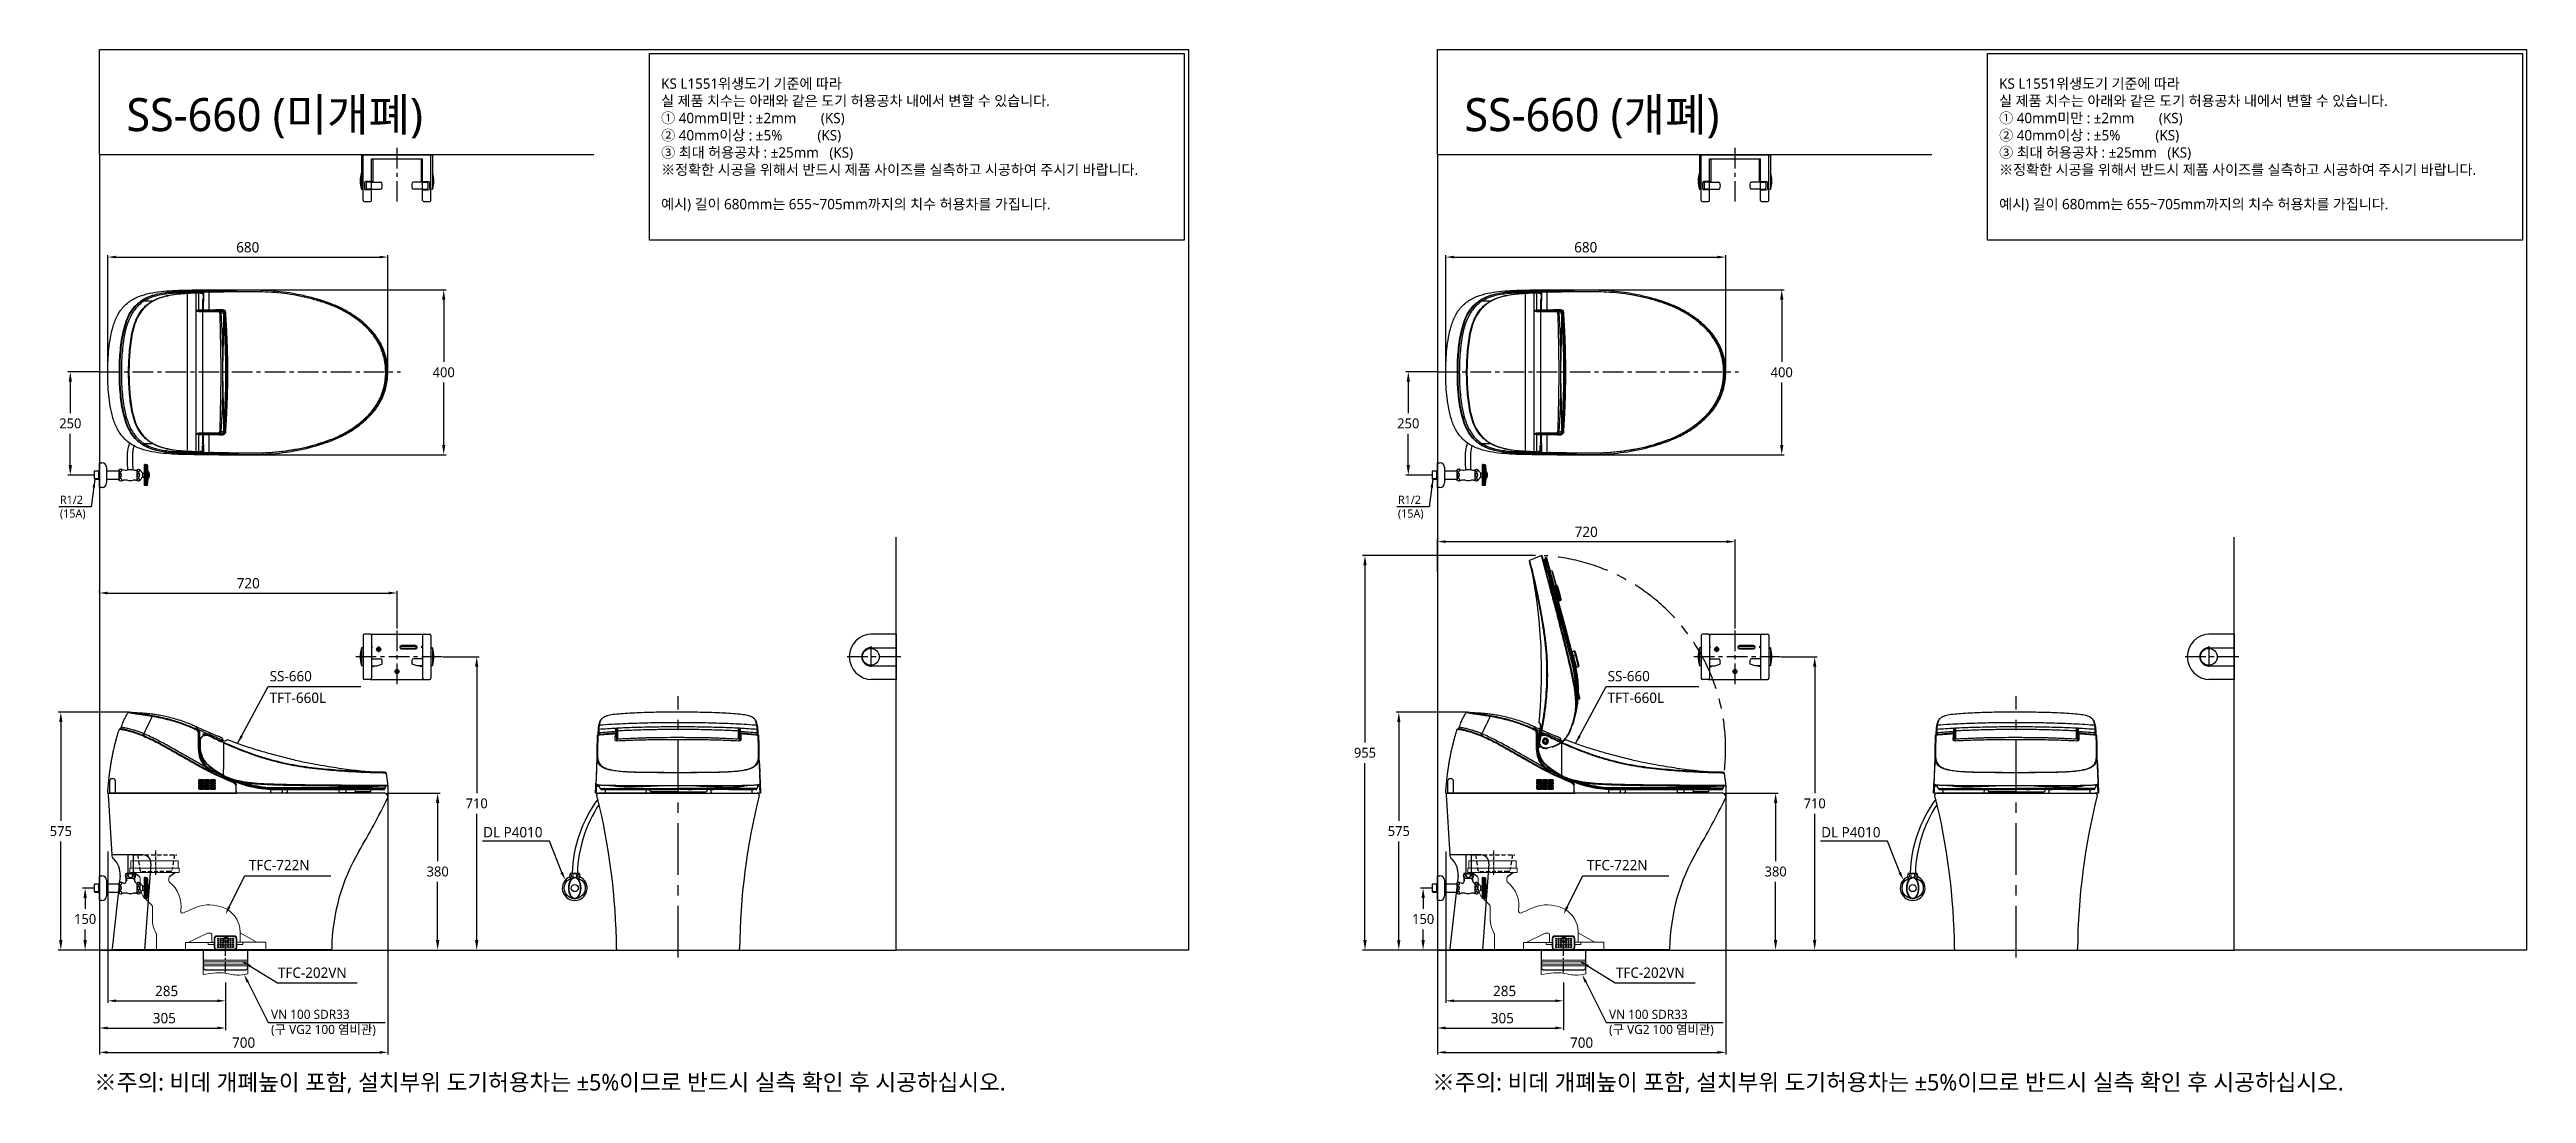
# Model space of a CAD drawing. Extents: x 5656 to 11650, y -52 to 2475.
import ezdxf
from ezdxf.lldxf.tags import DXFTag

# ---------------------------------------------------------------- set-up
doc = ezdxf.new("R2010")
doc.units = 0
doc.header["$LTSCALE"] = 20
doc.header["$MEASUREMENT"] = 0
doc.linetypes.add('CENTER', pattern=[2, 1.25, -0.25, 0.25, -0.25])
doc.linetypes.add('HIDDEN', pattern=[0.375, 0.25, -0.125])
doc.layers.get('0').update_dxf_attribs({"linetype": 'CONTINUOUS'})
doc.layers.get('DEFPOINTS').update_dxf_attribs({"linetype": 'CONTINUOUS'})
for name, color, linetype in [('00_COMPONENTS', 7, 'CONTINUOUS'), ('1', 7, 'CONTINUOUS'), ('2', 2, 'CONTINUOUS'), ('3', 3, 'CONTINUOUS'), ('4', 4, 'CONTINUOUS'), ('6', 6, 'CONTINUOUS'), ('66', 7, 'CONTINUOUS'), ('CEN', 1, 'CENTER'), ('CENTER', 2, 'CENTER')]:
    doc.layers.add(name, color=color, linetype=linetype)
doc.styles.add('GHS', font='romans', dxfattribs={"bigfont": 'ghs'})
doc.styles.add('ROMANS', font='NanumGothic.ttf', dxfattribs={"height": 10.144927})
doc.styles.get("Standard").update_dxf_attribs({"font": 'NanumGothic.ttf'})
tags = doc.linetypes.add('DASHED', pattern=[0.75, 0.5, -0.25]).pattern_tags.tags
tags[6:7] = [DXFTag(74, 4), DXFTag(75, 0), DXFTag(340, '0'), DXFTag(46, 1.0), DXFTag(50, 0.0), DXFTag(44, 0.0), DXFTag(45, 0.0)]
tags[4:5] = [DXFTag(74, 4), DXFTag(75, 0), DXFTag(340, '0'), DXFTag(46, 1.0), DXFTag(50, 0.0), DXFTag(44, 0.0), DXFTag(45, 0.0)]
doc.dimstyles.get("Standard").update_dxf_attribs({"dimtxt": 2.7, "dimasz": 2.5, "dimexe": 1.5, "dimexo": 1.5, "dimgap": 1.5, "dimtad": 1, "dimdec": 0, "dimlfac": 10, "dimzin": 0, "dimdsep": 46, "dimtxsty": 'Standard', "dimcen": 0, "dimclrt": 2, "dimadec": 0, "dimazin": 0, "dimtfac": 1, "dimtdec": 0, "dimtmove": 0, "dimatfit": 3, "dimfxl": 0, "dimtolj": 1, "dimtzin": 0, "dimarcsym": 0})

msp = doc.modelspace()

# ---------------------------------------------------------------- texts
at = {"char_height": 80, "width": 1214.32, "attachment_point": 1, "style": 'GHS'}
for s, insert in [('{\\fNanumGothic|b0|i0|c0|p50;SS-660 \\fNanumGothic|b0|i0|c129|p50;(미개폐)}', (5842.3, 2357.6)), ('{\\fNanumGothic|b0|i0|c0|p50;SS-660 (\\fNanumGothic|b0|i0|c129|p50;개폐)}', (9080, 2357.6))]:
    msp.add_mtext(s, dxfattribs=dict(at, insert=insert))
at = {"layer": '2', "attachment_point": 4, "style": 'ROMANS'}
for s, insert, char_height in [('KS L1551위생도기 기준에 따라 \\P실 제품 치수는 아래와 같은 도기 허용공차 내에서 변할 수 있습니다. \\P① 40mm미만 : ±2mm       (KS) \\P② 40mm이상 : ±5%          (KS)\\P③ 최대 허용공차 : ±25mm   (KS)\\P※정확한 시공을 위해서 반드시 제품 사이즈를 실측하고 시공하여 주시기 바랍니다.\\P\\P예시) 길이 680mm는 655~705mm까지의 치수 허용차를 가집니다.', (7136.1, 2244.1), 25), ('KS L1551위생도기 기준에 따라 \\P실 제품 치수는 아래와 같은 도기 허용공차 내에서 변할 수 있습니다. \\P① 40mm미만 : ±2mm       (KS) \\P② 40mm이상 : ±5%          (KS)\\P③ 최대 허용공차 : ±25mm   (KS)\\P※정확한 시공을 위해서 반드시 제품 사이즈를 실측하고 시공하여 주시기 바랍니다.\\P\\P예시) 길이 680mm는 655~705mm까지의 치수 허용차를 가집니다.', (10373.8, 2244.1), 25), ('R1/2\\P(15A)', (5681.3, 1366.3), 20), ('R1/2\\P(15A)', (8919.1, 1366.3), 20), ('SS-660', (6188.8, 957.9), 25), ('SS-660', (9426.5, 957.9), 25), ('TFT-660L', (6188.8, 905.5), 25), ('TFT-660L', (9426.5, 905.5), 25), ('{\\fNanumGothic|b0|i0|c0|p50;D\\fNanumGothic|b0|i0|c129|p50;L P4010}', (6705.5, 580), 25), ('{\\fNanumGothic|b0|i0|c0|p50;D\\fNanumGothic|b0|i0|c129|p50;L P4010}', (9943.3, 580), 25), ('{\\fNanumGothic|b0|i0|c129|p50;TFC-722N}', (6138.5, 500.3), 25), ('{\\fNanumGothic|b0|i0|c129|p50;TFC-722N}', (9376.3, 500.3), 25), ('{\\fNanumGothic|b0|i0|c0|p50;TFC-202VN}', (6208.8, 239.9), 25), ('{\\fNanumGothic|b0|i0|c0|p50;TFC-202VN}', (9446.6, 239.9), 25), ('{\\fNanumGothic|b0|i0|c129|p50;VN 100 SDR33\\P(구 VG2 100 염비관)}', (6192.1, 118.5, 0), 22), ('{\\fNanumGothic|b0|i0|c129|p50;VN 100 SDR33\\P(구 VG2 100 염비관)}', (9429.8, 118.5, 0), 22)]:
    msp.add_mtext(s, dxfattribs=dict(at, insert=insert, char_height=char_height))
at = {"layer": '3', "color": 1, "char_height": 40, "attachment_point": 1, "style": 'GHS'}
for insert in [(5764.1, -5.2), (9001.9, -5.2)]:
    msp.add_mtext_dynamic_manual_height_columns('{\\fNanumGothic|b0|i0|c129|p50;※주의: 비데 개폐높이 포함, 설치부위 도기허용차는 ±5%이므로 반드시 실측 확인 후 시공하십시오.}', width=2648.262, gutter_width=13.5, heights=[0], dxfattribs=dict(at, insert=insert))

# ---------------------------------------------------------------- blocks, each defined once
blk = doc.blocks.new('*D13')
at = {"color": 3, "lineweight": -2, "ltscale": 10}
for p, q in [((9034.7, 533.4), (9034.7, 167)), ((9319.7, 216.3), (9319.7, 167)), ((9054.7, 172), (9299.7, 172))]:
    blk.add_line(p, q, dxfattribs=at)
at = {"color": 3, "ltscale": 10}
for points in [[(9054.7, 175.3), (9054.7, 168.6), (9034.7, 172)], [(9299.7, 175.3), (9299.7, 168.6), (9319.7, 172)]]:
    blk.add_solid(points, dxfattribs=at)
at = {"layer": 'DEFPOINTS', "color": 0, "ltscale": 10}
for p in [(9034.7, 534.9), (9319.7, 217.8), (9319.7, 172)]:
    blk.add_point(p, dxfattribs=at)
at = {"color": 2, "ltscale": 10, "insert": (9177.2, 195.6), "char_height": 25, "attachment_point": 5}
blk.add_mtext('\\A1;{\\fNanumGothic|b0|i0|c129|p50;285}', dxfattribs=at)
blk = doc.blocks.new('*D14')
at = {"color": 3, "lineweight": -2}
for p, q in [((9846.5, 1004.9), (9933.5, 1004.9)), ((9927.5, 980.9), (9927.5, 674.9)), ((9927.5, 318.9), (9927.5, 624.9)), ((9889.3, 294.9), (9933.5, 294.9))]:
    blk.add_line(p, q, dxfattribs=at)
at = {"color": 3}
for points in [[(9923.5, 980.9), (9931.5, 980.9), (9927.5, 1004.9)], [(9923.5, 318.9), (9931.5, 318.9), (9927.5, 294.9)]]:
    blk.add_solid(points, dxfattribs=at)
at = {"layer": 'DEFPOINTS', "color": 0}
for p in [(9844.7, 1004.9), (9887.5, 294.9), (9927.5, 294.9)]:
    blk.add_point(p, dxfattribs=at)
at = {"color": 2, "insert": (9927.5, 649.9), "char_height": 24, "attachment_point": 5}
blk.add_mtext('\\A1;{\\fNanumGothic|b0|i0|c129|p50;710}', dxfattribs=at)
blk = doc.blocks.new('*D15')
at = {"layer": '1', "color": 3, "lineweight": -2}
for p, q in [((9014.7, 1211.7), (9014.7, 1288.7)), ((9034.7, 1283.7), (9714.7, 1283.7)), ((9734.7, 1073.1), (9734.7, 1288.7))]:
    blk.add_line(p, q, dxfattribs=at)
at = {"layer": '1', "color": 3}
for points in [[(9034.7, 1287), (9034.7, 1280.4), (9014.7, 1283.7)], [(9714.7, 1287), (9714.7, 1280.4), (9734.7, 1283.7)]]:
    blk.add_solid(points, dxfattribs=at)
at = {"layer": 'DEFPOINTS', "color": 0}
for p in [(9734.7, 1283.7), (9014.7, 1210.2), (9734.7, 1071.6)]:
    blk.add_point(p, dxfattribs=at)
at = {"layer": '1', "color": 2, "insert": (9374.7, 1307.3), "char_height": 25, "attachment_point": 5}
blk.add_mtext('\\A1;{\\fNanumGothic|b0|i0|c129|p50;720}', dxfattribs=at)
blk = doc.blocks.new('*D16')
at = {"layer": '3', "color": 3, "lineweight": -2}
for p, q in [((9014.7, 272.5), (9014.7, 101.1)), ((9319.7, 207.2), (9319.7, 101.1)), ((9034.7, 106.1), (9299.7, 106.1))]:
    blk.add_line(p, q, dxfattribs=at)
at = {"layer": '3', "color": 3}
for points in [[(9034.7, 109.5), (9034.7, 102.8), (9014.7, 106.1)], [(9299.7, 109.5), (9299.7, 102.8), (9319.7, 106.1)]]:
    blk.add_solid(points, dxfattribs=at)
at = {"layer": 'DEFPOINTS', "color": 0}
for p in [(9014.7, 274), (9319.7, 208.7), (9319.7, 106.1)]:
    blk.add_point(p, dxfattribs=at)
at = {"layer": '3', "color": 2, "insert": (9171.7, 129.8), "char_height": 25, "attachment_point": 5}
blk.add_mtext('\\A1;{\\fNanumGothic|b0|i0|c129|p50;305}', dxfattribs=at)
blk = doc.blocks.new('*D17')
at = {"color": 3, "lineweight": -2}
for p, q in [((9001.1, 444.9), (8974, 444.9)), ((8980, 420.9), (8980, 395)), ((8980, 318.9), (8980, 344.9)), ((9012.9, 294.9), (8974, 294.9))]:
    blk.add_line(p, q, dxfattribs=at)
at = {"color": 3}
for points in [[(8976, 420.9), (8984, 420.9), (8980, 444.9)], [(8976, 318.9), (8984, 318.9), (8980, 294.9)]]:
    blk.add_solid(points, dxfattribs=at)
at = {"layer": 'DEFPOINTS', "color": 0}
for p in [(8980, 444.9), (9002.9, 444.9), (9014.7, 294.9)]:
    blk.add_point(p, dxfattribs=at)
at = {"color": 2, "insert": (8980, 369.9), "char_height": 24, "attachment_point": 5}
blk.add_mtext('\\A1;{\\fNanumGothic|b0|i0|c129|p50;150}', dxfattribs=at)
blk = doc.blocks.new('*D18')
at = {"color": 3, "lineweight": -2}
for p, q in [((9014.9, 1694.9), (8938.1, 1694.9)), ((8944.1, 1670.9), (8944.1, 1595)), ((8944.1, 1468.9), (8944.1, 1544.8)), ((9001.1, 1444.9), (8938.1, 1444.9))]:
    blk.add_line(p, q, dxfattribs=at)
at = {"color": 3}
for points in [[(8940.1, 1670.9), (8948.1, 1670.9), (8944.1, 1694.9)], [(8940.1, 1468.9), (8948.1, 1468.9), (8944.1, 1444.9)]]:
    blk.add_solid(points, dxfattribs=at)
at = {"layer": 'DEFPOINTS', "color": 0}
for p in [(9016.7, 1694.9), (8944.1, 1444.9), (9002.9, 1444.9)]:
    blk.add_point(p, dxfattribs=at)
at = {"color": 2, "insert": (8944.1, 1569.9), "char_height": 24, "attachment_point": 5}
blk.add_mtext('\\A1;{\\fNanumGothic|b0|i0|c129|p50;250}', dxfattribs=at)
blk = doc.blocks.new('BGFB')
at = {"color": 2, "linetype": 'Continuous', "lineweight": 0}
for p, q in [((-57.5, 0), (57.5, 0)), ((-57.5, 0), (-57.5, -18)), ((57.5, 0), (57.5, -18)), ((-59.5, -18), (59.5, -18)), ((-59.5, -18), (-59.5, -28)), ((-59.5, -28), (59.5, -28)), ((-36.9, -38), (-50.8, -28)), ((-34.8, -42.1), (-34.8, -65.3)), ((34.8, -42.1), (34.8, -49.1)), ((36.9, -38.1), (50.8, -28)), ((59.5, -18), (59.5, -28)), ((-24.1, -89.9), (-6.2, -107.6)), ((-5.3, -109.8), (-5.3, -146.3)), ((4.7, -215.9), (4.7, -177.4)), ((127.8, -174.9), (81.1, -197.3)), ((127.8, -174.9), (135.3, -174.9)), ((138.3, -177.9), (138.3, -197.3)), ((207.1, -196.8), (207.1, -171.6)), ((207.3, -174.1), (245.6, -196.4)), ((4.7, -215.9), (269.2, -215.9)), ((144.3, -197.3), (75.1, -197.3)), ((75.1, -197.3), (75.1, -215.9)), ((130.2, -197.3), (130.2, -202.4)), ((144.3, -202.4), (130.2, -202.4)), ((144.3, -188.3), (144.3, -208.9)), ((146.3, -188.1), (146.3, -208.6)), ((151.3, -181.3), (192.3, -181.3)), ((151.3, -183.1), (192.3, -183.1)), ((151.3, -213.6), (192.3, -213.6)), ((197.3, -188.1), (197.3, -208.6)), ((199.3, -188.3), (199.3, -208.9)), ((199.3, -196.8), (269.2, -196.8)), ((199.3, -202.4), (213.7, -202.4)), ((213.7, -202.4), (213.7, -196.8)), ((269.2, -196.8), (269.2, -215.9)), ((117.8, -240.9), (117.8, -243.9)), ((118.5, -240.4), (118.3, -240.4)), ((118.5, -244.4), (118.3, -244.4)), ((118.5, -240.4), (225.4, -240.4)), ((118.5, -244.4), (225.4, -244.4)), ((120.3, -250.4), (223.3, -250.4)), ((120.6, -254.4), (223, -254.4)), ((225.9, -240.9), (225.9, -243.9))]:
    blk.add_line(p, q, dxfattribs=at)
at = {"color": 3, "linetype": 'Continuous', "lineweight": 0}
for p, q in [((117.8, -275.3), (117.8, -215.9)), ((225.9, -273.8), (225.9, -215.9))]:
    blk.add_line(p, q, dxfattribs=at)
at = {"color": 2}
for p, q in [((118.5, -240.4), (118.4, -215.9)), ((225.3, -215.9), (225.2, -240.4)), ((120.3, -250.4), (118.3, -250.4)), ((118.3, -254.4), (120.6, -254.4)), ((118.5, -244.4), (120.6, -244.4)), ((118.6, -250.4), (118.5, -244.4)), ((118.6, -256.9), (118.6, -254.4)), ((120.4, -263.9), (118.6, -256.9)), ((122.4, -263.9), (120.4, -263.9)), ((122.4, -263.9), (171.8, -263.9)), ((171.8, -263.9), (221.2, -263.9)), ((223.2, -263.9), (221.2, -263.9)), ((223, -244.4), (225.2, -244.4)), ((223, -254.4), (225.4, -254.4)), ((225.1, -256.9), (223.2, -263.9)), ((225.2, -240.4), (223.3, -240.4)), ((225.4, -250.4), (223.3, -250.4)), ((225.2, -244.4), (225.1, -250.4)), ((225.1, -254.4), (225.1, -256.9))]:
    blk.add_line(p, q, dxfattribs=at)
blk.add_line((120.3, -240.4), (118.5, -240.4))
at = {"color": 2, "linetype": 'Continuous', "lineweight": 0}
for centre in [(153.8, -188.6), (153.8, -193.6), (153.8, -198.6), (153.8, -203.6), (153.8, -208.6)]:
    blk.add_circle(centre, 1.5, dxfattribs=at)
for centre, radius, start, end in [((-39.8, -42.1), 5, 0.04466, 54.10673), ((39.8, -42.1), 5, 125.8861, 179.75562), ((37.8, -49.1), 3, 179.75562, 231.4151), ((-10.7, -109.9), 74.8, 351.54677, 51.4151), ((1.6, -64.1), 36.4, 181.8849, 225.07334), ((-8.3, -109.8), 3, 0.08945, 45.24079), ((239.8, -464.9), 378.8, 110.24375, 116.5549), ((132, -202.9), 96.3, 63.28091, 103.9725), ((140.2, -174), 67, 2.08282, 58.46047), ((52.8, -143.8), 58.1, 182.47622, 213.35345), ((1.7, -177.4), 3, 0, 33.35345), ((68.2, -121.6), 5, 171.54677, 296.5549), ((135.3, -177.9), 3, 0, 90), ((151.3, -188.3), 7, 90, 180), ((151.3, -208.9), 7, 179.73808, 270), ((151.3, -188.1), 5, 90, 180), ((151.3, -208.6), 5, 180, 270), ((192.3, -188.3), 7, 360, 90), ((192.3, -188.1), 5, 0, 90), ((192.3, -208.6), 5, 270, 0), ((192.3, -208.9), 7, 270, 0), ((247.1, -193.8), 3, 239.7939, 270), ((118.3, -240.9), 0.5, 90, 180), ((118.3, -243.9), 0.5, 180, 270), ((118.3, -250.9), 0.5, 90, 180), ((118.3, -253.9), 0.5, 180, 270), ((225.4, -240.9), 0.5, 0, 90), ((225.4, -243.9), 0.5, 270, 360), ((225.4, -250.9), 0.5, 0, 90), ((225.4, -253.9), 0.5, 270, 0)]:
    blk.add_arc(centre, radius, start, end, dxfattribs=at)
at = {"color": 3, "linetype": 'Continuous', "lineweight": 0}
blk.add_spline([(117.8, -275.3), (166.2, -271.5), (199.4, -276.5), (225.9, -273.8)], degree=3, dxfattribs=at)
at = {"layer": '1', "color": 252, "linetype": 'Continuous'}
for q in [(-50.8, -28), (-50.1, -28.5), (-50.1, -28.5), (-50.1, -28.5)]:
    blk.add_line((-36.9, -38), q, dxfattribs=at)
at = {"layer": '1', "color": 2, "linetype": 'Continuous'}
for centre in [(159.8, -188.6), (159.8, -188.6), (159.8, -193.6), (159.8, -193.6), (159.8, -198.6), (159.8, -198.6), (159.8, -203.6), (159.8, -203.6), (159.8, -208.6), (159.8, -208.6), (165.8, -188.6), (165.8, -188.6), (165.8, -193.6), (165.8, -193.6), (165.8, -198.6), (165.8, -198.6), (165.8, -203.6), (165.8, -203.6), (165.8, -208.6), (165.8, -208.6), (171.8, -188.6), (171.8, -193.6), (171.8, -198.6), (171.8, -203.6), (171.8, -208.6), (171.8, -208.6), (177.8, -188.6), (177.8, -188.6), (177.8, -193.6), (177.8, -193.6), (177.8, -198.6), (177.8, -198.6), (177.8, -203.6), (177.8, -203.6), (177.8, -208.6), (177.8, -208.6), (183.8, -188.6), (183.8, -188.6), (183.8, -193.6), (183.8, -193.6), (183.8, -198.6), (183.8, -198.6), (183.8, -203.6), (183.8, -203.6), (183.8, -208.6), (183.8, -208.6), (189.8, -188.6), (189.8, -188.6), (189.8, -193.6), (189.8, -193.6), (189.8, -198.6), (189.8, -198.6), (189.8, -203.6), (189.8, -203.6), (189.8, -208.6), (189.8, -208.6)]:
    blk.add_circle(centre, 1.5, dxfattribs=at)
at = {"layer": '1', "color": 252, "linetype": 'Continuous'}
for centre in [(171.8, -188.6), (171.8, -193.6), (171.8, -198.6), (171.8, -203.6)]:
    blk.add_circle(centre, 1.5, dxfattribs=at)
for points, degree in [([(50.1, -28.5), (36.9, -38)], 1), ([(50.1, -28.5), (45.7, -31.7), (41.3, -34.8), (36.9, -38)], 3), ([(50.1, -28.5), (36.9, -38)], 1), ([(50.1, -28.5), (45.7, -31.7), (41.3, -34.8), (36.9, -38)], 3), ([(197.9, -139.9), (198.2, -140.5), (198.5, -141), (198.8, -141.6)], 3), ([(197.9, -139.9), (198.2, -140.5), (198.5, -141), (198.8, -141.6)], 3)]:
    blk.add_open_spline(points, degree=degree, dxfattribs=at)
at = {"layer": 'CEN'}
blk.add_line((171.8, -269.9), (171.8, -196.9), dxfattribs=at)
blk = doc.blocks.new('*D19')
at = {"color": 3, "lineweight": -2}
for p, q in [((9084.3, 870.9), (8915.1, 870.9)), ((8921.1, 846.9), (8921.1, 607.8)), ((8921.1, 318.9), (8921.1, 558)), ((9068.3, 294.9), (8915.1, 294.9))]:
    blk.add_line(p, q, dxfattribs=at)
at = {"color": 3}
for points in [[(8917.1, 846.9), (8925.1, 846.9), (8921.1, 870.9)], [(8917.1, 318.9), (8925.1, 318.9), (8921.1, 294.9)]]:
    blk.add_solid(points, dxfattribs=at)
at = {"layer": 'DEFPOINTS', "color": 0}
for p in [(9086.1, 870.9), (8921.1, 294.9), (9070.1, 294.9)]:
    blk.add_point(p, dxfattribs=at)
at = {"color": 2, "insert": (8921.1, 582.9), "char_height": 24, "attachment_point": 5}
blk.add_mtext('\\A1;{\\fNanumGothic|b0|i0|c0|p50;575}', dxfattribs=at)
blk = doc.blocks.new('*D20')
at = {"color": 3, "lineweight": -2}
for p, q in [((9709.8, 674.9), (9839, 674.9)), ((9833, 650.9), (9833, 510)), ((9833, 318.9), (9833, 459.8)), ((9576.5, 294.9), (9839, 294.9))]:
    blk.add_line(p, q, dxfattribs=at)
at = {"color": 3}
for points in [[(9829, 650.9), (9837, 650.9), (9833, 674.9)], [(9829, 318.9), (9837, 318.9), (9833, 294.9)]]:
    blk.add_solid(points, dxfattribs=at)
at = {"layer": 'DEFPOINTS', "color": 0}
for p in [(9708, 674.9, 0), (9574.7, 294.9), (9833, 294.9)]:
    blk.add_point(p, dxfattribs=at)
at = {"color": 2, "insert": (9833, 484.9), "char_height": 24, "attachment_point": 5}
blk.add_mtext('\\A1;{\\fNanumGothic|b0|i0|c129|p50;380}', dxfattribs=at)
blk = doc.blocks.new('*D21')
at = {"color": 3, "lineweight": -2}
for p, q in [((9034.7, 1696.4), (9034.7, 1977.7)), ((9054.7, 1972.7), (9692.3, 1972.7)), ((9712.3, 1696.4), (9712.3, 1977.7))]:
    blk.add_line(p, q, dxfattribs=at)
at = {"color": 3}
for points in [[(9054.7, 1976), (9054.7, 1969.4), (9034.7, 1972.7)], [(9692.3, 1976), (9692.3, 1969.4), (9712.3, 1972.7)]]:
    blk.add_solid(points, dxfattribs=at)
at = {"layer": 'DEFPOINTS', "color": 0}
for p in [(9712.3, 1972.7), (9034.7, 1694.9), (9712.3, 1694.9)]:
    blk.add_point(p, dxfattribs=at)
at = {"color": 2, "insert": (9373.5, 1996.3), "char_height": 25, "attachment_point": 5}
blk.add_mtext('\\A1;{\\fNanumGothic|b0|i0|c0|p50;680}', dxfattribs=at)
blk = doc.blocks.new('*D22')
at = {"color": 3, "lineweight": -2}
for p, q in [((9315.7, 1893.3), (9853.8, 1893.3)), ((9847.8, 1869.3), (9847.8, 1718.7)), ((9847.8, 1518.1), (9847.8, 1668.7)), ((9304.7, 1494.1), (9853.8, 1494.1))]:
    blk.add_line(p, q, dxfattribs=at)
at = {"color": 3}
for points in [[(9843.8, 1869.3), (9851.8, 1869.3), (9847.8, 1893.3)], [(9843.8, 1518.1), (9851.8, 1518.1), (9847.8, 1494.1)]]:
    blk.add_solid(points, dxfattribs=at)
at = {"layer": 'DEFPOINTS', "color": 0}
for p in [(9313.9, 1893.3), (9302.9, 1494.1), (9847.8, 1494.1)]:
    blk.add_point(p, dxfattribs=at)
at = {"color": 2, "insert": (9847.8, 1693.7), "char_height": 24, "attachment_point": 5}
blk.add_mtext('\\A1;{\\fNanumGothic|b0|i0|c0|p50;400}', dxfattribs=at)
blk = doc.blocks.new('*D23')
at = {"color": 3, "linetype": 'ByBlock', "lineweight": -2}
for p, q in [((9712.3, 691.9), (9712.3, 42.1)), ((9014.7, 293.4), (9014.7, 42.1)), ((9034.7, 47.1), (9692.3, 47.1))]:
    blk.add_line(p, q, dxfattribs=at)
at = {"color": 3}
for points in [[(9034.7, 50.5), (9034.7, 43.8), (9014.7, 47.1)], [(9692.3, 50.5), (9692.3, 43.8), (9712.3, 47.1)]]:
    blk.add_solid(points, dxfattribs=at)
at = {"layer": 'DEFPOINTS', "color": 0}
for p in [(9712.3, 693.4), (9014.7, 294.9), (9712.3, 47.1)]:
    blk.add_point(p, dxfattribs=at)
at = {"color": 2, "insert": (9363.5, 70.6), "char_height": 25, "attachment_point": 5}
blk.add_mtext('\\A1;{\\fNanumGothic|b0|i0|c0|p50;700}', dxfattribs=at)
blk = doc.blocks.new('A$Cfb76a0a0')
at = {"color": 7, "linetype": 'Continuous'}
for p, q in [((11.8, 128.9), (11.8, 125.8)), ((11.8, 125.8), (11.8, 125.5)), ((11.8, 125.5), (11.8, 125.2)), ((11.8, 125.2), (11.8, 122.1)), ((14.4, 126.7), (14.4, 128.6)), ((14.4, 124.3), (14.4, 126.7)), ((14.4, 122.4), (14.4, 124.3)), ((21.4, 128.6), (21.4, 126.7)), ((21.4, 126.7), (21.4, 124.3)), ((21.4, 124.3), (21.4, 122.4)), ((24, 125.8), (24, 128.9)), ((24, 125.5), (24, 125.8)), ((24, 125.2), (24, 125.5)), ((24, 122.1), (24, 125.2))]:
    blk.add_line(p, q, dxfattribs=at)
for radius, start, end in [(7.25, 144.10418, 180), (7.25, 180, 215.89582), (7, 150.62508, 209.37492), (7, 29.37492, 150.62508), (7, 209.37492, 330.62508), (6, 0, 180), (6, 180, 0), (7.25, 35.89582, 144.10418), (7.25, 215.89582, 324.10418), (4.7, 138.13169, 180), (4.7, 180, 221.86831), (4.7, 41.86831, 138.13169), (3.7, 18.92464, 161.07536), (3.7, 198.92464, 341.07536), (4.7, 221.86831, 318.13169), (4.7, 0, 41.86831), (4.7, 318.13169, 0), (7.25, 0, 35.89582), (7.25, 324.10418, 0), (7, 330.62508, 29.37492)]:
    blk.add_arc((17.9, 125.5), radius, start, end, dxfattribs=at)
at = {"layer": '00_COMPONENTS', "color": 7, "linetype": 'Continuous'}
for p, q in [((0, 126), (0, 126.2)), ((0, 113.1), (0, 126)), ((60, 126.1), (59.8, 126.2)), ((60.9, 126), (60.8, 125.9)), ((60.9, 126), (60.8, 125.9)), ((61.3, 126.4), (60.9, 126)), ((61.2, 126.2), (60.9, 126)), ((60.9, 126), (60.9, 126)), ((65.7, 129), (65.7, 129)), ((65.7, 129), (65.7, 129)), ((66.5, 129), (66.5, 129)), ((40.1, 51.1), (40, 51.2)), ((40.1, 51.1), (40.4, 50.9)), ((40.4, 50.9), (40.1, 51.1)), ((95.7, 19.4), (95.6, 23.4)), ((95.6, 23.4), (95.7, 19.4)), ((95.7, 19.4), (95.7, 19.4)), ((107.6, 19.4), (95.7, 19.4)), ((97.1, 18.4), (96.7, 18.4)), ((96.7, 18.4), (96.7, 18.4)), ((96.7, 18.4), (97.1, 18.4)), ((96.7, 18.4), (96.7, 18.4)), ((98.5, 18.4), (97.1, 18.4)), ((97.1, 18.4), (98.5, 18.4)), ((97.6, 18.4), (111, 18.4)), ((111, 18.4), (98.5, 18.4)), ((98.5, 18.4), (111, 18.4)), ((171.4, 7.1), (171.4, 7.1)), ((171.4, 7.1), (171.4, 2)), ((196.8, 0), (173.4, 0)), ((173.4, 0), (173.4, 0)), ((173.4, 0), (196.8, 0)), ((184.9, 8.1), (184.6, 8.1)), ((198.9, 8), (194.8, 8)), ((195.8, 11), (207.6, 11)), ((208.5, 0), (196.8, 0)), ((197.6, 14), (198, 14)), ((200.1, 8), (198.9, 8)), ((207.6, 11), (224, 11)), ((209.1, 0), (208.3, 0)), ((209.1, 0), (208.5, 0)), ((208.5, 0), (209.1, 0)), ((211.1, 6.5), (211.1, 6.5)), ((211.1, 6.5), (211.1, 2)), ((212.6, 8), (211.9, 8)), ((276.1, 8), (211.9, 8)), ((212.5, 8), (212.6, 8)), ((212.6, 8), (276.1, 8)), ((214.5, 14), (215, 14)), ((224, 11), (229.2, 11)), ((229.2, 11), (229.4, 11)), ((229.4, 11), (230.7, 11)), ((230.7, 11), (269.5, 11)), ((245.8, 14), (246.3, 14)), ((259.5, 14), (259.8, 14)), ((259.8, 14), (271.2, 14)), ((269.5, 11), (272.3, 11)), ((271.2, 14), (326.2, 14)), ((272.3, 11), (303.8, 11)), ((337.4, 8), (276.1, 8)), ((303.8, 11), (334.4, 11)), ((304, 57.5), (305.1, 57.4)), ((310.1, 17.7), (309.8, 17.7)), ((309.9, 17.7), (310.9, 17.7)), ((310.9, 17.7), (309.9, 17.7)), ((309.9, 17.7), (310.1, 17.7)), ((310.4, 17.7), (310.1, 17.7)), ((310.1, 17.7), (310.5, 17.7)), ((310.6, 17.7), (310.4, 17.7)), ((310.5, 17.7), (310.9, 17.7)), ((310.9, 17.7), (310.6, 17.7)), ((312.3, 17.7), (310.9, 17.7)), ((310.9, 17.7), (311.4, 17.7)), ((311.4, 17.7), (310.9, 17.7)), ((310.9, 17.7), (311.2, 17.7)), ((311.2, 17.7), (311.5, 17.7)), ((311.4, 17.7), (312.3, 17.7)), ((312.3, 17.7), (311.4, 17.7)), ((311.5, 17.7), (312.3, 17.7)), ((313.4, 17.7), (312.3, 17.7)), ((312.3, 17.7), (313.4, 17.7)), ((313.5, 17.7), (312.3, 17.7)), ((312.3, 17.7), (312.7, 17.7)), ((312.7, 17.7), (313.4, 17.7)), ((314.1, 17.7), (313.4, 17.7)), ((313.4, 17.7), (313.5, 17.7)), ((313.4, 17.7), (313.5, 17.7)), ((313.5, 17.7), (314.5, 17.7)), ((314.5, 17.7), (313.5, 17.7)), ((313.5, 17.7), (314.6, 17.7)), ((314.6, 17.7), (314.1, 17.7)), ((314.6, 17.7), (315, 17.7)), ((326.2, 14), (327, 14)), ((327, 14), (328.5, 14)), ((328.5, 14), (329.2, 14)), ((329.2, 14), (333.2, 14)), ((333.2, 14), (333.8, 14)), ((333.8, 14), (334, 14)), ((334, 14), (340.2, 14)), ((334.4, 11), (350.8, 11)), ((337.4, 8), (335.6, 8)), ((337.1, 6.5), (337.1, 6.5)), ((337.1, 6.5), (337.1, 5)), ((337.1, 5), (337.2, 5)), ((337.4, 1.8), (337.1, 5)), ((337.2, 5), (337.1, 5)), ((337.2, 5), (337.2, 5)), ((337.2, 5), (337.3, 5)), ((337.3, 5), (337.2, 5)), ((337.2, 5), (337.2, 5)), ((337.3, 5), (337.3, 5)), ((337.3, 5), (337.5, 5)), ((337.5, 5), (337.3, 5)), ((337.3, 5), (337.3, 5)), ((337.4, 8), (351.4, 8)), ((351.4, 8), (337.4, 8)), ((337.5, 5), (337.5, 5)), ((337.5, 5), (337.8, 5)), ((337.8, 5), (337.5, 5)), ((337.8, 5), (337.9, 5)), ((337.9, 5), (337.8, 5)), ((337.9, 5), (338.2, 5)), ((338.2, 5), (337.9, 5)), ((338.2, 5), (338.3, 5)), ((338.3, 5), (338.2, 5)), ((338.3, 5), (338.7, 5)), ((338.7, 5), (338.3, 5)), ((338.7, 5), (352.7, 5)), ((352.7, 5), (338.7, 5)), ((340.7, 0), (339.4, 0)), ((339.4, 0), (340.7, 0)), ((340.1, 17.5), (339.6, 17.5)), ((340.1, 17.5), (340.1, 14)), ((340.2, 14), (341, 14)), ((354.7, 0), (340.7, 0)), ((340.7, 0), (354.7, 0)), ((341, 14), (341.8, 14)), ((341.8, 14), (342.1, 14)), ((342.1, 14), (343.1, 14)), ((343.1, 14), (351.3, 14)), ((347.3, 17.5), (348.5, 17.5)), ((347.3, 17.1), (354.1, 17.1)), ((347.3, 14), (347.3, 17.1)), ((350.8, 11), (351, 11)), ((351, 11), (357.3, 11)), ((351.3, 14), (354.5, 14)), ((352.5, 8), (351.4, 8)), ((360.8, 8), (352.5, 8)), ((352.7, 5), (353.3, 5)), ((363.1, 5), (352.7, 5)), ((353.3, 5), (355.8, 5)), ((354.1, 17.4), (354.1, 14)), ((354.1, 17.4), (354.6, 17.4)), ((354.6, 17.4), (354.2, 17.4)), ((354.5, 14), (354.6, 14)), ((354.6, 14), (354.9, 14)), ((354.7, 0), (354.8, 0)), ((354.7, 0), (354.8, 0)), ((371.6, 0), (354.8, 0)), ((354.8, 0), (372.8, 0)), ((354.9, 14), (355.8, 14)), ((355.8, 14), (356.1, 14)), ((355.8, 5), (356.1, 5)), ((356.1, 14), (357.1, 14)), ((356.1, 5), (357.1, 5)), ((357.1, 14), (357.3, 14)), ((357.1, 5), (362.5, 5)), ((357.3, 14), (358, 14)), ((357.3, 11), (358, 11)), ((358, 14), (361.7, 14)), ((358, 11), (363.3, 11)), ((376.6, 8), (359.2, 8)), ((360.9, 8), (360.8, 8)), ((374.8, 8), (360.9, 8)), ((361.7, 14), (362.5, 14)), ((362.5, 14), (368.5, 14)), ((362.5, 5), (363.1, 5)), ((363.1, 5), (363.1, 5)), ((363.1, 5), (363.8, 5)), ((369.1, 5), (363.1, 5)), ((363.3, 11), (366.3, 11)), ((363.8, 5), (369.2, 5)), ((366.3, 11), (366.9, 11)), ((366.9, 11), (371.6, 11)), ((368.5, 14), (368.6, 14)), ((368.6, 14), (368.9, 14)), ((368.9, 14), (370.1, 14)), ((370, 5), (369.1, 5)), ((369.2, 5), (369.4, 5)), ((369.4, 5), (369.5, 5)), ((369.5, 5), (370.2, 5)), ((375.1, 5), (370, 5)), ((370.1, 14), (371.2, 14)), ((370.2, 5), (370.4, 5)), ((370.4, 5), (375.1, 5)), ((371.2, 14), (371.3, 14)), ((371.3, 14), (372, 14)), ((371.6, 11), (372.1, 11)), ((372.7, 0), (371.6, 0)), ((371.6, 0), (371.6, 0)), ((372, 14), (379, 14)), ((372.1, 17.3), (372.1, 14)), ((372.1, 17.3), (372.4, 17.3)), ((372.1, 11), (372.3, 11)), ((372.3, 11), (389.9, 11)), ((372.9, 0), (372.7, 0)), ((372.8, 0), (372.8, 0)), ((372.8, 0), (372.8, 0)), ((372.9, 0), (372.9, 0)), ((374.8, 8), (376.6, 8)), ((376.3, 8), (374.8, 8)), ((374.9, 1.8), (375.1, 5)), ((409, 3), (375, 3)), ((375.1, 6.5), (375.1, 5)), ((375.1, 6.5), (375.1, 6.5)), ((375.1, 5), (375.1, 5)), ((375.1, 5), (375.1, 5)), ((376.6, 8), (376.3, 8)), ((395.9, 8), (376.6, 8)), ((379, 14), (379.5, 14)), ((379.5, 14), (381.4, 14)), ((381.4, 14), (386.1, 14)), ((386.1, 14), (409.4, 14)), ((389.9, 11), (406.5, 11)), ((407.7, 8), (395.9, 8)), ((395.9, 8), (407.6, 8)), ((395.9, 8), (395.9, 8)), ((395.9, 8), (395.9, 8)), ((406.5, 11), (408.9, 11)), ((407.6, 8), (409, 8)), ((408.5, 8), (407.7, 8)), ((408.9, 8), (408.5, 8)), ((408.9, 11), (413.4, 11)), ((412.7, 8), (408.9, 8)), ((409, 8), (409.6, 8)), ((411.5, 3), (409, 3)), ((409.4, 14), (410, 14)), ((409.6, 8), (412.7, 8)), ((410, 14), (410.2, 14)), ((410.2, 14), (411.9, 14)), ((411.9, 14), (412.7, 14)), ((412.5, 3.9), (412.7, 8)), ((412.7, 14), (439.7, 14)), ((445.7, 8), (412.7, 8)), ((445.7, 8), (412.7, 8)), ((412.7, 8), (412.7, 8)), ((413.4, 11), (425.8, 11)), ((425.8, 11), (431.6, 11)), ((431.6, 11), (444.1, 11)), ((439.7, 14), (443.6, 14)), ((443.6, 14), (443.6, 11)), ((444.1, 11), (446.8, 11)), ((446.7, 9), (446.8, 11)), ((449.3, 49.9), (449.3, 49.9)), ((449.3, 49.9), (449.3, 49.9)), ((454.3, 18.2), (450.3, 49.1)), ((451.8, 17.1), (450.3, 17.1)), ((450.3, 17.1), (451.8, 17.1)), ((451.2, 17.1), (450.6, 17.1)), ((450.6, 17.1), (451.8, 17.1)), ((453.3, 17.1), (451.2, 17.1)), ((451.9, 17.1), (451.8, 17.1)), ((451.8, 17.1), (451.9, 17.1)), ((451.8, 17.1), (452.3, 17.1)), ((452.3, 17.1), (453.3, 17.1))]:
    blk.add_line(p, q, dxfattribs=at)
at = {"layer": '00_COMPONENTS', "color": 9, "linetype": 'Continuous'}
for p, q in [((1, 126.1), (1, 113.1)), ((129.5, 20.5), (129.5, 20)), ((185.4, 2), (171.4, 2)), ((198.7, 2), (185.4, 2)), ((198.7, 6.5), (210.4, 6.5)), ((198.7, 2), (198.7, 6.5)), ((210.4, 2), (198.7, 2)), ((206.6, 9), (446.7, 9)), ((210.4, 6.5), (211.1, 6.5)), ((210.4, 6.5), (210.4, 2)), ((211.1, 2), (210.4, 2)), ((312.7, 18.8), (307.2, 18.8)), ((337.1, 6.5), (338.7, 6.5)), ((337.4, 8), (337.4, 8)), ((339, 1.8), (337.4, 1.8)), ((338.7, 5), (338.7, 6.5)), ((338.7, 6.5), (352.7, 6.5)), ((339, 1.8), (338.7, 5)), ((353, 1.8), (339, 1.8)), ((352.7, 6.5), (363.1, 6.5)), ((352.7, 6.5), (352.7, 5)), ((352.7, 5), (353, 1.8)), ((374.9, 1.8), (353, 1.8)), ((353, 1.8), (353, 1.8)), ((363.1, 6.5), (375.1, 6.5)), ((372.1, 18.4), (372.4, 18.4)), ((372.4, 18.4), (454.3, 18.2)), ((408.6, 3.9), (375, 3.9)), ((412.5, 3.9), (408.6, 3.9)), ((450.2, 49.1), (450.3, 49.1))]:
    blk.add_line(p, q, dxfattribs=at)
at = {"layer": '00_COMPONENTS', "color": 7, "linetype": 'Continuous'}
for points in [[(7.4, 142), (7.5, 141.8), (7.6, 141.5), (7.7, 141.2)], [(21.3, 143.2), (20.3, 143.6), (19.3, 144), (18.2, 144.2), (17.2, 144.4), (16.1, 144.5), (15, 144.6), (13.9, 144.5), (12.8, 144.4), (11.8, 144.2), (10.7, 144), (9.7, 143.6), (8.7, 143.2), (7.7, 142.7), (7.6, 142.6)], [(7.7, 141.2), (7.8, 140.9), (7.9, 140.5), (8, 140.2), (8.2, 139.9), (8.2, 139.6)], [(54.4, 128.3), (51.5, 129.6), (47.6, 131.2), (43.8, 132.9), (39.9, 134.7), (36.1, 136.4), (32.2, 138.2), (28.3, 140), (24.4, 141.8), (21.3, 143.2)], [(59.8, 126.2), (59.7, 126.2), (59.5, 126.3), (59.4, 126.3), (59.2, 126.4), (59, 126.5), (58.8, 126.5), (58.6, 126.6), (58.4, 126.7), (58.2, 126.8), (58, 126.9), (57.7, 126.9), (57.5, 127), (57.2, 127.1), (57, 127.2), (56.7, 127.3), (56.5, 127.4), (56.2, 127.5), (56, 127.6), (55.7, 127.8), (55.4, 127.9), (55.1, 128), (54.8, 128.1), (54.6, 128.2), (54.4, 128.3)], [(60.9, 125.9), (60.8, 125.9), (60.7, 125.9), (60.7, 125.9), (60.6, 126), (60.5, 126), (60.4, 126), (60.2, 126.1), (60.1, 126.1), (60, 126.1)], [(60.9, 125.9), (61, 125.9), (61, 125.9), (61, 125.9), (60.9, 125.9), (60.9, 125.9), (60.9, 125.9)], [(62.3, 127), (61.3, 126.4), (61.2, 126.2)], [(62.3, 127), (61.4, 126.4), (61.3, 126.4)], [(63.8, 128), (63.1, 127.5), (62.3, 127)], [(64.8, 128.6), (64.5, 128.4), (63.8, 128)], [(65.7, 129), (65.6, 129), (65.4, 128.9), (65, 128.7), (64.5, 128.4)], [(65.7, 129), (65.6, 129), (65.3, 128.8), (65, 128.6), (64.8, 128.6)], [(66.5, 129), (66.4, 129.1), (66.3, 129.1), (66.3, 129.1), (66.2, 129.1), (66.1, 129.1), (66, 129.1), (65.9, 129.1), (65.8, 129), (65.7, 129)], [(449.3, 49.9), (430.2, 50.6), (410.1, 51.9), (389.7, 53.7), (369, 55.9), (347.9, 58.7), (326.4, 61.9), (305, 65.3), (283.8, 69), (262.8, 72.9), (242.1, 77.2), (221.6, 82), (201.3, 87.1), (181.1, 92.4), (161.1, 97.9), (141.2, 103.6), (121.4, 109.8), (101.6, 116.3), (81.6, 123.4), (66.5, 129)], [(170, 8.6), (170.1, 8.6), (170.3, 8.6), (170.4, 8.5), (170.6, 8.4), (170.7, 8.4), (170.8, 8.3), (171, 8.2), (171.1, 8.1), (171.1, 8), (171.2, 7.8), (171.3, 7.7), (171.3, 7.6), (171.4, 7.4), (171.4, 7.3), (171.4, 7.2), (171.4, 7.1)], [(171.3, 7.6), (171.4, 7.4), (171.4, 7.3), (171.4, 7.2), (171.4, 7.1)], [(211.1, 6.5), (211.1, 6.6), (211.1, 6.8), (211.2, 6.9), (211.2, 7), (211.3, 7.1), (211.3, 7.3), (211.4, 7.4), (211.5, 7.5), (211.6, 7.6), (211.7, 7.7), (211.8, 7.8), (212, 7.9), (212.1, 8), (212.3, 8), (212.5, 8)]]:
    blk.add_lwpolyline(points, dxfattribs=at)
for centre, radius, start, end in [((15, 126), 15, 175.0684, 179.35446), ((15, 126.2), 15, 175.59946, 179.95494), ((14.7, 126), 14.7, 179.36429, 179.96276), ((7.8, 142.2), 0.499, 119.57826, 199.40914), ((14.9, 126.6), 14.7, 115.26223, 119.66198), ((15.1, 126.4), 14.7, 63.70285, 68.60801), ((618, 1344.4), 1344.4, 243.66431, 244.13967), ((545.8, 1194.5), 1178, 244.19948, 245.36596), ((65, 113), 65, 179.96208, 182.93533), ((65, 113), 65, 182.93533, 230.49822), ((65, 113), 65, 182.93533, 230.49822), ((65, 113), 65, 230.49822, 233.47062), ((212.1, 311.6), 312.1, 233.47089, 233.81355), ((236.8, 346.1), 354.5, 233.88392, 235.99892), ((225.9, 329.8), 335, 235.99497, 236.1309), ((214.6, 313.1), 314.8, 236.13062, 236.30042), ((178.1, 253.5), 241.5, 247.9658, 253.55865), ((96.7, 19.4), 1, 181.49525, 270.07183), ((182, 265.9), 254.5, 253.50808, 260.94351), ((183, 254), 239.6, 257.09814, 257.502), ((182.6, 252.3), 237.8, 257.50225, 257.74185), ((173.4, 2), 2, 180, 255), ((173.4, 2), 2, 255, 270), ((188.4, 344.7), 336.6, 267.64569, 267.79324), ((190.9, 418.2), 410.1, 267.83661, 269.122), ((195.2, 741.7), 733.7, 269.19993, 269.88115), ((206.1, 7588.4), 7574.4, 269.93934, 270.06355), ((209.1, 2), 2, 270, 285), ((209.1, 2), 2, 285, 0), ((335.6, 6.5), 1.5, 0.00253, 89.78829), ((339.4, 2), 2, 185, 270), ((491.2, 27719.4), 27702.3, 269.75373, 269.91548), ((491.2, 27716.8), 27699.8, 269.75373, 269.91543), ((491.3, 27742.7), 27725.6, 269.75387, 269.91586), ((491.3, 27765.6), 27748.5, 269.75441, 269.91589), ((372.9, 2), 2, 270, 355), ((376.6, 6.5), 1.5, 90.21177, 179.99736), ((411.5, 4), 1, 270.10743, 356.97329), ((449.2, 48.8), 1.21, 52.42931, 59.78449)]:
    blk.add_arc(centre, radius, start, end, dxfattribs=at)
at = {"layer": '00_COMPONENTS', "color": 9, "linetype": 'Continuous'}
for centre, radius, start, end in [((14.9, 129.8), 14.7, 115.73071, 119.66054), ((60.4, 161), 55.9, 200.78118, 201.49302), ((91.2, 173.2), 89, 201.49007, 201.97437), ((15.1, 126.6), 13.6, 63.59486, 68.41533), ((542.6, 1256.9), 1229.7, 244.92163, 246.61232), ((91.4, 85.1), 50.5, 121.91077, 122.25165), ((226.9, 332), 336.3, 233.5061, 236.36142), ((200.1, 6.7), 1.36, 90.02907, 98.20169), ((208.5, 1.8), 1.8, 270.02823, 277.95014)]:
    blk.add_arc(centre, radius, start, end, dxfattribs=at)
for points, knots in [([(1, 126.1), (0.8, 126.1), (0.5, 126.1), (0.2, 126), (0.1, 126), (0, 126)], [0, 0, 0, 0, 0.641115, 0.878293, 1, 1, 1, 1]), ([(0, 126), (0, 126), (0, 126), (0, 126), (0, 126)], [0, 0, 0, 0, 0.720534, 1, 1, 1, 1]), ([(1, 126.1), (1, 127.2), (1.3, 129.5), (2.9, 133.7), (6.8, 138.2), (12.3, 140.2), (16.9, 140.2), (19.1, 139.6), (20.1, 139.2)], [0, 0, 0, 0, 0.125401, 0.250824, 0.499933, 0.749021, 0.874456, 1, 1, 1, 1]), ([(7.6, 142.6), (7.6, 142.6), (7.6, 142.6), (7.6, 142.6), (7.6, 142.6)], [0, 0, 0, 0, 0.27981, 1, 1, 1, 1]), ([(7.6, 142.6), (7.6, 142.5), (7.8, 142), (8, 141.6), (8.1, 141.2)], [0, 0, 0, 0, 0.226767, 1, 1, 1, 1]), ([(20.3, 143.6), (18.4, 144.3), (14.3, 145), (10.3, 144), (8.5, 143.1)], [0, 0, 0, 0, 0.500207, 1, 1, 1, 1]), ([(21.2, 138.7), (21.3, 138.9), (21.4, 139.2), (21.6, 139.5), (21.6, 139.6), (21.6, 139.6)], [0, 0, 0, 0, 0.678372, 0.905183, 1, 1, 1, 1]), ([(305, 56.5), (293.1, 57.6), (275, 59.4), (251, 62.6), (232.9, 65.5), (214.8, 69), (196.7, 73), (178.6, 77.5), (160.5, 82.4), (142.5, 87.9), (124.7, 94), (107.1, 100.5), (83.8, 109.8), (55, 122.3), (32.4, 133.2), (21.2, 138.7)], [0, 0, 0, 0, 0.121332, 0.182708, 0.244348, 0.306288, 0.368554, 0.431174, 0.494182, 0.557523, 0.620859, 0.684058, 0.747216, 0.873536, 1, 1, 1, 1]), ([(21.3, 143.2), (21.4, 142.9), (21.5, 141.7), (21.6, 140.5), (21.6, 139.6)], [0, 0, 0, 0, 0.210811, 1, 1, 1, 1]), ([(54.4, 128.3), (55.4, 127.9), (57.1, 127.2), (58.8, 126.5), (59.6, 126.3)], [0, 0, 0, 0, 0.541084, 1, 1, 1, 1]), ([(59.6, 126.3), (59.7, 126.2), (60.2, 126.1), (60.7, 125.9), (61, 125.8)], [0, 0, 0, 0, 0.308713, 1, 1, 1, 1]), ([(61, 125.8), (61.1, 125.8), (61.2, 125.8), (61.3, 125.8), (61.4, 125.8)], [0, 0, 0, 0, 0.31836, 1, 1, 1, 1]), ([(64.4, 127.9), (64.2, 127.7), (63.2, 127.1), (62.2, 126.4), (61.4, 125.8)], [0, 0, 0, 0, 0.204251, 1, 1, 1, 1]), ([(61.4, 125.8), (61.4, 125.8), (61.4, 125.8), (61.4, 125.8), (61.4, 125.8)], [0, 0, 0, 0, 0.313862, 1, 1, 1, 1]), ([(66.5, 129), (66.5, 129), (66.4, 129), (66.4, 129), (66.4, 129), (66.3, 129), (66.2, 128.9), (66, 128.8), (65.7, 128.7), (65.4, 128.5), (65.1, 128.3), (64.8, 128.1), (64.7, 128)], [0, 0, 0, 0, 0.003783, 0.015161, 0.034178, 0.060879, 0.137522, 0.245491, 0.385213, 0.557143, 0.761769, 1, 1, 1, 1]), ([(1, 113.1), (0.9, 113.1), (0.7, 113.1), (0.5, 113.1), (0.3, 113.1), (0.2, 113.1), (0.1, 113.1), (0, 113.1), (0, 113.1), (0, 113.1)], [0, 0, 0, 0, 0.367332, 0.546085, 0.70583, 0.835322, 0.9285, 0.982213, 1, 1, 1, 1]), ([(1, 113.1), (1, 110.6), (1.3, 105.6), (3, 95.8), (7.3, 84), (15.6, 71.5), (22.9, 64.6), (26.9, 61.6)], [0, 0, 0, 0, 0.125207, 0.249752, 0.499826, 0.749471, 1, 1, 1, 1]), ([(26.9, 61.6), (26.8, 61.5), (26.7, 61.4), (26.6, 61.2), (26.5, 61.1), (26.4, 60.9), (26.3, 60.9), (26.3, 60.8), (26.3, 60.8), (26.3, 60.8)], [0, 0, 0, 0, 0.367863, 0.546737, 0.705072, 0.831946, 0.924186, 0.980557, 1, 1, 1, 1]), ([(40.6, 52), (40.5, 51.8), (40.3, 51.5), (40.1, 51.3), (40.1, 51.1)], [0, 0, 0, 0, 0.656448, 1, 1, 1, 1]), ([(40.1, 51.1), (40.1, 51.1), (40.1, 51.1), (40.1, 51.1), (40.1, 51.1)], [0, 0, 0, 0, 0.717768, 1, 1, 1, 1]), ([(47.9, 47.3), (50.3, 45.9), (55.1, 43.1), (62.6, 39.3), (70.2, 36.1), (80.6, 32.4), (91.4, 29.6), (102.3, 27.4), (110.6, 26.1), (118.9, 24.9), (130, 23.7), (143.8, 22.7), (160.4, 21.8), (182.5, 20.9), (209.9, 20.1), (242.6, 19.5), (275.1, 19.1), (296.6, 18.9), (307.2, 18.8)], [0, 0, 0, 0, 0.031863, 0.063454, 0.094878, 0.126281, 0.189422, 0.221202, 0.253035, 0.284827, 0.316521, 0.379815, 0.442899, 0.505771, 0.630884, 0.755116, 0.878544, 1, 1, 1, 1]), ([(72.2, 34.3), (81.7, 29.6), (101.3, 21.7), (131.9, 13.6), (158.1, 10.1), (179.1, 9.1), (189.6, 9), (194.9, 9)], [0, 0, 0, 0, 0.249874, 0.500168, 0.750394, 0.875333, 1, 1, 1, 1]), ([(185.4, 6.6), (184.5, 6.6), (182.7, 6.7), (180.1, 6.7), (177.7, 6.8), (175.9, 6.9), (174.6, 6.9), (173.8, 7), (173.1, 7), (172.5, 7.1), (172.1, 7.1), (171.8, 7.1), (171.7, 7.1), (171.6, 7.1), (171.5, 7.1), (171.4, 7.1), (171.4, 7.1), (171.4, 7.1)], [0, 0, 0, 0, 0.194948, 0.382241, 0.555069, 0.706775, 0.772638, 0.831135, 0.881876, 0.924035, 0.957104, 0.970149, 0.980843, 0.989179, 0.995154, 0.998764, 1, 1, 1, 1]), ([(185.4, 6.6), (188.1, 6.6), (192.6, 6.6), (197, 6.5), (198.7, 6.5)], [0, 0, 0, 0, 0.61797, 1, 1, 1, 1]), ([(194.9, 9), (194.9, 8.9), (194.9, 8.7), (194.8, 8.4), (194.8, 8.2), (194.8, 8.1), (194.8, 8), (194.8, 8)], [0, 0, 0, 0, 0.366831, 0.698026, 0.913724, 0.971918, 1, 1, 1, 1]), ([(196.8, 0), (197, 0), (197.6, 0.1), (198.2, 0.6), (198.6, 1.2), (198.7, 1.7), (198.7, 2)], [0, 0, 0, 0, 0.244179, 0.491808, 0.744235, 1, 1, 1, 1]), ([(198.7, 6.5), (198.7, 6.8), (198.8, 7.3), (199.2, 7.7), (199.4, 7.8)], [0, 0, 0, 0, 0.487384, 1, 1, 1, 1]), ([(199.4, 7.8), (199.4, 7.9), (199.6, 7.9), (199.8, 8), (199.9, 8)], [0, 0, 0, 0, 0.260394, 1, 1, 1, 1]), ([(210.4, 2), (210.4, 1.8), (210.4, 1.3), (210, 0.7), (209.5, 0.2), (209, 0), (208.8, 0)], [0, 0, 0, 0, 0.255138, 0.507532, 0.755413, 1, 1, 1, 1]), ([(210.4, 6.5), (210.4, 6.7), (210.5, 7.1), (210.8, 7.6), (211.3, 8), (211.7, 8), (211.9, 8)], [0, 0, 0, 0, 0.245678, 0.508186, 0.765519, 1, 1, 1, 1]), ([(450.2, 49.1), (445.9, 49.1), (436.7, 49.3), (421.2, 49.6), (394.6, 50.4), (364.2, 51.8), (331.4, 54.2), (314, 55.7), (305, 56.5)], [0, 0, 0, 0, 0.089508, 0.189034, 0.321022, 0.63884, 0.815292, 1, 1, 1, 1]), ([(312.7, 18.8), (312.7, 18.6), (312.6, 18.4), (312.6, 18), (312.5, 17.8), (312.4, 17.7), (312.3, 17.7)], [0, 0, 0, 0, 0.332133, 0.645878, 0.869483, 1, 1, 1, 1]), ([(312.7, 18.8), (315, 18.7), (324.2, 18.7), (333.3, 18.6), (340.2, 18.6)], [0, 0, 0, 0, 0.254135, 1, 1, 1, 1]), ([(337.4, 8), (337.6, 8), (338, 8), (338.5, 7.5), (338.7, 6.9), (338.7, 6.5)], [0, 0, 0, 0, 0.235097, 0.480393, 1, 1, 1, 1]), ([(340.7, 0), (340.6, 0), (340.4, 0), (340.1, 0.1), (339.8, 0.3), (339.4, 0.6), (339.1, 1.1), (339, 1.6), (339, 1.8)], [0, 0, 0, 0, 0.116712, 0.234794, 0.355174, 0.478651, 0.734354, 1, 1, 1, 1]), ([(340.2, 18.6), (341.3, 18.6), (346, 18.5), (350.7, 18.5), (354.1, 18.5)], [0, 0, 0, 0, 0.252473, 1, 1, 1, 1]), ([(351.4, 8), (351.6, 8), (352, 8), (352.5, 7.5), (352.7, 6.9), (352.7, 6.5)], [0, 0, 0, 0, 0.235099, 0.480398, 1, 1, 1, 1]), ([(353, 1.8), (353, 1.6), (353.1, 1.1), (353.4, 0.6), (353.8, 0.3), (354.1, 0.1), (354.4, 0), (354.6, 0), (354.7, 0)], [0, 0, 0, 0, 0.265646, 0.521349, 0.644826, 0.765206, 0.883288, 1, 1, 1, 1]), ([(354.1, 18.5), (355.7, 18.5), (361.7, 18.5), (367.7, 18.4), (372.1, 18.4)], [0, 0, 0, 0, 0.253854, 1, 1, 1, 1])]:
    blk.add_open_spline(points, degree=3, knots=knots, dxfattribs=at)
at = {"layer": '00_COMPONENTS', "color": 7, "linetype": 'Continuous'}
for points, knots in [([(0.1, 127.3), (0.2, 128.6), (0.7, 131.1), (2.4, 134.5), (4.9, 137.5), (7.1, 138.9), (8.2, 139.5)], [0, 0, 0, 0, 0.250002, 0.499692, 0.749765, 1, 1, 1, 1]), ([(7.7, 139.3), (5.5, 138.1), (1.8, 134.6), (0.2, 129.8), (0.1, 127.3)], [0, 0, 0, 0, 0.500376, 1, 1, 1, 1]), ([(8.2, 139.5), (10.1, 140.4), (14.3, 141.6), (18.5, 140.9), (20.5, 140.1)], [0, 0, 0, 0, 0.499921, 1, 1, 1, 1]), ([(54.8, 123.8), (64.7, 119.2), (84.8, 110.4), (115.3, 98.2), (146.4, 87.5), (177.8, 78.4), (209.4, 70.9), (241, 64.9), (272.5, 60.6), (293.6, 58.5), (304, 57.5)], [0, 0, 0, 0, 0.126681, 0.253325, 0.380168, 0.506628, 0.631761, 0.75568, 0.878598, 1, 1, 1, 1]), ([(47.3, 46.5), (45.7, 47.5), (43.4, 48.9), (41.1, 50.4), (40.4, 50.9)], [0, 0, 0, 0, 0.692923, 1, 1, 1, 1]), ([(309.9, 17.7), (285.4, 17.9), (251.7, 18.3), (213.5, 19), (197.5, 19.4), (188.4, 19.7), (174.8, 20.1), (159.6, 20.7), (145.6, 21.5), (136.6, 22.2), (120.7, 23.5), (102.8, 26), (85.2, 30.1), (72.3, 34), (60, 39.2), (51.8, 43.8), (47.6, 46.3), (47.3, 46.5)], [0, 0, 0, 0, 0.275661, 0.378555, 0.430002, 0.455726, 0.481449, 0.584344, 0.610067, 0.635791, 0.687238, 0.790132, 0.84158, 0.893027, 0.944474, 0.995921, 1, 1, 1, 1]), ([(194.8, 8), (189.1, 8.1), (177.9, 8.2), (155.3, 9.4), (132.8, 12.7), (110.8, 18.2), (94.7, 23.5), (81.5, 28.7), (71.3, 33.6), (66.3, 36.3), (63.8, 37.7)], [0, 0, 0, 0, 0.124326, 0.249115, 0.499144, 0.624336, 0.749538, 0.874669, 0.937295, 1, 1, 1, 1]), ([(108.6, 25.3), (115.8, 23.1), (130.4, 19.4), (149, 16.4), (163.9, 14.9), (178.9, 14.1), (190.1, 14), (197.6, 14)], [0, 0, 0, 0, 0.250428, 0.50078, 0.62585, 0.750772, 1, 1, 1, 1]), ([(114.2, 24.5), (115.4, 24.2), (120.4, 22.7), (125.5, 21.4), (129.5, 20.5)], [0, 0, 0, 0, 0.230569, 1, 1, 1, 1]), ([(188.2, 14.1), (183.1, 14.2), (173.2, 14.4), (158.6, 15.5), (145, 17.3), (136.3, 19), (132.1, 19.9)], [0, 0, 0, 0, 0.269974, 0.529731, 0.774565, 1, 1, 1, 1]), ([(141.9, 14.6), (147.4, 13.7), (158.3, 12.4), (169.3, 11.6), (174.8, 11.4)], [0, 0, 0, 0, 0.499905, 1, 1, 1, 1]), ([(174.8, 11.4), (176.5, 11.3), (183.5, 11.1), (190.5, 11), (195.8, 11)], [0, 0, 0, 0, 0.250323, 1, 1, 1, 1]), ([(215, 14), (217.6, 14), (227.9, 14), (238.1, 14), (245.8, 14)], [0, 0, 0, 0, 0.251032, 1, 1, 1, 1]), ([(246.3, 14), (247.4, 14), (251.8, 14), (256.2, 14), (259.5, 14)], [0, 0, 0, 0, 0.250557, 1, 1, 1, 1]), ([(305.1, 57.4), (314, 56.6), (331.3, 55.1), (364, 52.8), (403.1, 50.9), (433.8, 50.2), (449.3, 49.9)], [0, 0, 0, 0, 0.185072, 0.361723, 0.679696, 1, 1, 1, 1]), ([(340.1, 17.5), (342.1, 17.5), (344.5, 17.5), (346.9, 17.5), (347.3, 17.5)], [0, 0, 0, 0, 0.841662, 1, 1, 1, 1]), ([(347.3, 17.5), (346.9, 17.5), (344.5, 17.5), (342.1, 17.5), (340.1, 17.5)], [0, 0, 0, 0, 0.158336, 1, 1, 1, 1]), ([(446.7, 9), (446.7, 8.8), (446.5, 8.2), (445.9, 8), (445.7, 8)], [0, 0, 0, 0, 0.499984, 1, 1, 1, 1]), ([(450.2, 49.1), (450.2, 49.3), (450, 49.7), (449.5, 49.9), (449.3, 49.9)], [0, 0, 0, 0, 0.499965, 1, 1, 1, 1]), ([(454.3, 18.2), (454.4, 18), (454.2, 17.4), (453.6, 17.1), (453.3, 17.1)], [0, 0, 0, 0, 0.500328, 1, 1, 1, 1])]:
    blk.add_open_spline(points, degree=3, knots=knots, dxfattribs=at)
for points in [[(7.5, 141.8), (7.5, 141.9), (7.4, 141.9), (7.4, 142)], [(211.9, 8), (208, 8), (204, 8), (200.1, 8)], [(314.5, 17.7), (323, 17.6), (331.6, 17.6), (340.1, 17.5)], [(339.6, 17.5), (331.3, 17.6), (322.9, 17.6), (314.5, 17.7)], [(340.1, 17.5), (331.6, 17.6), (323.1, 17.6), (314.6, 17.7)], [(315, 17.7), (323.4, 17.6), (331.7, 17.6), (340.1, 17.5)], [(354.2, 17.4), (351.9, 17.4), (349.6, 17.5), (347.3, 17.5)], [(348.5, 17.5), (350.4, 17.4), (352.2, 17.4), (354.1, 17.4)], [(354.6, 17.4), (360.4, 17.4), (366.3, 17.4), (372.1, 17.3)], [(372.2, 17.3), (366.3, 17.4), (360.4, 17.4), (354.6, 17.4)], [(449.3, 49.9), (449.5, 49.9), (449.6, 49.9), (449.8, 49.8)], [(449.9, 49.7), (450.1, 49.6), (450.3, 49.3), (450.3, 49.1)]]:
    blk.add_open_spline(points, degree=3, dxfattribs=at)
at = {"layer": '00_COMPONENTS', "color": 9, "linetype": 'Continuous'}
for points in [[(60.9, 125.9), (61.1, 125.9), (61.2, 125.9), (61.3, 125.9)], [(61.3, 125.9), (61.3, 125.9), (61.4, 125.8), (61.4, 125.8)], [(40.6, 52), (43, 50.4), (45.4, 48.8), (47.9, 47.3)], [(194.9, 9), (198.8, 9), (202.7, 9), (206.6, 9)]]:
    blk.add_open_spline(points, degree=3, dxfattribs=at)
blk = doc.blocks.new('*D24')
at = {"color": 3, "lineweight": -2}
for p, q in [((9252, 1250), (8833.3, 1250)), ((8839.3, 1226), (8839.3, 797.5)), ((8839.3, 318.9), (8839.3, 747.4)), ((9012.9, 294.9), (8833.3, 294.9))]:
    blk.add_line(p, q, dxfattribs=at)
at = {"color": 3}
for points in [[(8835.3, 1226), (8843.3, 1226), (8839.3, 1250)], [(8835.3, 318.9), (8843.3, 318.9), (8839.3, 294.9)]]:
    blk.add_solid(points, dxfattribs=at)
at = {"layer": 'DEFPOINTS', "color": 0}
for p in [(8839.3, 1250), (9253.8, 1250), (9014.7, 294.9)]:
    blk.add_point(p, dxfattribs=at)
at = {"color": 2, "insert": (8839.3, 772.5), "char_height": 24, "attachment_point": 5}
blk.add_mtext('\\A1;955', dxfattribs=at)
blk = doc.blocks.new('*D54')
at = {"color": 3, "lineweight": -2, "ltscale": 10}
for p, q in [((5797, 533.4), (5797, 167)), ((6082, 216.3), (6082, 167)), ((5817, 172), (6062, 172))]:
    blk.add_line(p, q, dxfattribs=at)
at = {"color": 3, "ltscale": 10}
for points in [[(5817, 175.3), (5817, 168.6), (5797, 172)], [(6062, 175.3), (6062, 168.6), (6082, 172)]]:
    blk.add_solid(points, dxfattribs=at)
at = {"layer": 'DEFPOINTS', "color": 0, "ltscale": 10}
for p in [(5797, 534.9), (6082, 217.8), (6082, 172)]:
    blk.add_point(p, dxfattribs=at)
at = {"color": 2, "ltscale": 10, "insert": (5939.5, 195.6), "char_height": 25, "attachment_point": 5}
blk.add_mtext('\\A1;{\\fNanumGothic|b0|i0|c129|p50;285}', dxfattribs=at)
blk = doc.blocks.new('*D55')
at = {"color": 3, "lineweight": -2}
for p, q in [((6608.7, 1004.9), (6695.8, 1004.9)), ((6689.8, 980.9), (6689.8, 674.9)), ((6689.8, 318.9), (6689.8, 624.9)), ((6651.6, 294.9), (6695.8, 294.9))]:
    blk.add_line(p, q, dxfattribs=at)
at = {"color": 3}
for points in [[(6685.8, 980.9), (6693.8, 980.9), (6689.8, 1004.9)], [(6685.8, 318.9), (6693.8, 318.9), (6689.8, 294.9)]]:
    blk.add_solid(points, dxfattribs=at)
at = {"layer": 'DEFPOINTS', "color": 0}
for p in [(6606.9, 1004.9), (6649.8, 294.9), (6689.8, 294.9)]:
    blk.add_point(p, dxfattribs=at)
at = {"color": 2, "insert": (6689.8, 649.9), "char_height": 24, "attachment_point": 5}
blk.add_mtext('\\A1;{\\fNanumGothic|b0|i0|c129|p50;710}', dxfattribs=at)
blk = doc.blocks.new('*D56')
at = {"layer": '1', "color": 3, "lineweight": -2}
for p, q in [((5777, 1160.8), (5777, 1164.3)), ((5797, 1159.3), (6477, 1159.3)), ((6497, 1073.1), (6497, 1164.3))]:
    blk.add_line(p, q, dxfattribs=at)
at = {"layer": '1', "color": 3}
for points in [[(5797, 1162.7), (5797, 1156), (5777, 1159.3)], [(6477, 1162.7), (6477, 1156), (6497, 1159.3)]]:
    blk.add_solid(points, dxfattribs=at)
at = {"layer": 'DEFPOINTS', "color": 0}
for p in [(5777, 1159.3), (6497, 1159.3), (6497, 1071.6)]:
    blk.add_point(p, dxfattribs=at)
at = {"layer": '1', "color": 2, "insert": (6137, 1182.9), "char_height": 25, "attachment_point": 5}
blk.add_mtext('\\A1;{\\fNanumGothic|b0|i0|c129|p50;720}', dxfattribs=at)
blk = doc.blocks.new('*D57')
at = {"layer": '3', "color": 3, "lineweight": -2}
for p, q in [((5777, 272.5), (5777, 101.1)), ((6082, 207.2), (6082, 101.1)), ((5797, 106.1), (6062, 106.1))]:
    blk.add_line(p, q, dxfattribs=at)
at = {"layer": '3', "color": 3}
for points in [[(5797, 109.5), (5797, 102.8), (5777, 106.1)], [(6062, 109.5), (6062, 102.8), (6082, 106.1)]]:
    blk.add_solid(points, dxfattribs=at)
at = {"layer": 'DEFPOINTS', "color": 0}
for p in [(5777, 274), (6082, 208.7), (6082, 106.1)]:
    blk.add_point(p, dxfattribs=at)
at = {"layer": '3', "color": 2, "insert": (5934, 129.8), "char_height": 25, "attachment_point": 5}
blk.add_mtext('\\A1;{\\fNanumGothic|b0|i0|c129|p50;305}', dxfattribs=at)
blk = doc.blocks.new('*D58')
at = {"color": 3, "lineweight": -2}
for p, q in [((5763.3, 444.9), (5736.3, 444.9)), ((5742.3, 420.9), (5742.3, 395)), ((5742.3, 318.9), (5742.3, 344.9)), ((5775.2, 294.9), (5736.3, 294.9))]:
    blk.add_line(p, q, dxfattribs=at)
at = {"color": 3}
for points in [[(5738.3, 420.9), (5746.3, 420.9), (5742.3, 444.9)], [(5738.3, 318.9), (5746.3, 318.9), (5742.3, 294.9)]]:
    blk.add_solid(points, dxfattribs=at)
at = {"layer": 'DEFPOINTS', "color": 0}
for p in [(5742.3, 444.9), (5765.1, 444.9), (5777, 294.9)]:
    blk.add_point(p, dxfattribs=at)
at = {"color": 2, "insert": (5742.3, 369.9), "char_height": 24, "attachment_point": 5}
blk.add_mtext('\\A1;{\\fNanumGothic|b0|i0|c129|p50;150}', dxfattribs=at)
blk = doc.blocks.new('*D59')
at = {"color": 3, "lineweight": -2}
for p, q in [((5777.2, 1694.9), (5700.4, 1694.9)), ((5706.4, 1670.9), (5706.4, 1595)), ((5706.4, 1468.9), (5706.4, 1544.8)), ((5763.3, 1444.9), (5700.4, 1444.9))]:
    blk.add_line(p, q, dxfattribs=at)
at = {"color": 3}
for points in [[(5702.4, 1670.9), (5710.4, 1670.9), (5706.4, 1694.9)], [(5702.4, 1468.9), (5710.4, 1468.9), (5706.4, 1444.9)]]:
    blk.add_solid(points, dxfattribs=at)
at = {"layer": 'DEFPOINTS', "color": 0}
for p in [(5779, 1694.9), (5706.4, 1444.9), (5765.1, 1444.9)]:
    blk.add_point(p, dxfattribs=at)
at = {"color": 2, "insert": (5706.4, 1569.9), "char_height": 24, "attachment_point": 5}
blk.add_mtext('\\A1;{\\fNanumGothic|b0|i0|c129|p50;250}', dxfattribs=at)
blk = doc.blocks.new('*D60')
at = {"color": 3, "lineweight": -2}
for p, q in [((5846.6, 870.9), (5677.4, 870.9)), ((5683.4, 846.9), (5683.4, 607.8)), ((5683.4, 318.9), (5683.4, 558)), ((5830.5, 294.9), (5677.4, 294.9))]:
    blk.add_line(p, q, dxfattribs=at)
at = {"color": 3}
for points in [[(5679.4, 846.9), (5687.4, 846.9), (5683.4, 870.9)], [(5679.4, 318.9), (5687.4, 318.9), (5683.4, 294.9)]]:
    blk.add_solid(points, dxfattribs=at)
at = {"layer": 'DEFPOINTS', "color": 0}
for p in [(5848.4, 870.9), (5683.4, 294.9), (5832.3, 294.9)]:
    blk.add_point(p, dxfattribs=at)
at = {"color": 2, "insert": (5683.4, 582.9), "char_height": 24, "attachment_point": 5}
blk.add_mtext('\\A1;{\\fNanumGothic|b0|i0|c0|p50;575}', dxfattribs=at)
blk = doc.blocks.new('*D61')
at = {"color": 3, "lineweight": -2}
for p, q in [((6472.1, 674.9), (6601.3, 674.9)), ((6595.3, 650.9), (6595.3, 510)), ((6595.3, 318.9), (6595.3, 459.8)), ((6338.8, 294.9), (6601.3, 294.9))]:
    blk.add_line(p, q, dxfattribs=at)
at = {"color": 3}
for points in [[(6591.3, 650.9), (6599.3, 650.9), (6595.3, 674.9)], [(6591.3, 318.9), (6599.3, 318.9), (6595.3, 294.9)]]:
    blk.add_solid(points, dxfattribs=at)
at = {"layer": 'DEFPOINTS', "color": 0}
for p in [(6470.3, 674.9, 0), (6337, 294.9), (6595.3, 294.9)]:
    blk.add_point(p, dxfattribs=at)
at = {"color": 2, "insert": (6595.3, 484.9), "char_height": 24, "attachment_point": 5}
blk.add_mtext('\\A1;{\\fNanumGothic|b0|i0|c129|p50;380}', dxfattribs=at)
blk = doc.blocks.new('*D62')
at = {"color": 3, "lineweight": -2}
for p, q in [((5797, 1696.4), (5797, 1977.7)), ((5817, 1972.7), (6454.6, 1972.7)), ((6474.6, 1696.4), (6474.6, 1977.7))]:
    blk.add_line(p, q, dxfattribs=at)
at = {"color": 3}
for points in [[(5817, 1976), (5817, 1969.4), (5797, 1972.7)], [(6454.6, 1976), (6454.6, 1969.4), (6474.6, 1972.7)]]:
    blk.add_solid(points, dxfattribs=at)
at = {"layer": 'DEFPOINTS', "color": 0}
for p in [(6474.6, 1972.7), (5797, 1694.9), (6474.6, 1694.9)]:
    blk.add_point(p, dxfattribs=at)
at = {"color": 2, "insert": (6135.8, 1996.3), "char_height": 25, "attachment_point": 5}
blk.add_mtext('\\A1;{\\fNanumGothic|b0|i0|c0|p50;680}', dxfattribs=at)
blk = doc.blocks.new('*D63')
at = {"color": 3, "lineweight": -2}
for p, q in [((6078, 1893.3), (6616, 1893.3)), ((6610, 1869.3), (6610, 1718.7)), ((6610, 1518.1), (6610, 1668.7)), ((6067, 1494.1), (6616, 1494.1))]:
    blk.add_line(p, q, dxfattribs=at)
at = {"color": 3}
for points in [[(6606, 1869.3), (6614, 1869.3), (6610, 1893.3)], [(6606, 1518.1), (6614, 1518.1), (6610, 1494.1)]]:
    blk.add_solid(points, dxfattribs=at)
at = {"layer": 'DEFPOINTS', "color": 0}
for p in [(6076.2, 1893.3), (6065.2, 1494.1), (6610, 1494.1)]:
    blk.add_point(p, dxfattribs=at)
at = {"color": 2, "insert": (6610, 1693.7), "char_height": 24, "attachment_point": 5}
blk.add_mtext('\\A1;{\\fNanumGothic|b0|i0|c0|p50;400}', dxfattribs=at)
blk = doc.blocks.new('*D64')
at = {"color": 3, "linetype": 'ByBlock', "lineweight": -2}
for p, q in [((6474.6, 691.9), (6474.6, 42.1)), ((5777, 293.4), (5777, 42.1)), ((5797, 47.1), (6454.6, 47.1))]:
    blk.add_line(p, q, dxfattribs=at)
at = {"color": 3}
for points in [[(5797, 50.5), (5797, 43.8), (5777, 47.1)], [(6454.6, 50.5), (6454.6, 43.8), (6474.6, 47.1)]]:
    blk.add_solid(points, dxfattribs=at)
at = {"layer": 'DEFPOINTS', "color": 0}
for p in [(6474.6, 693.4), (5777, 294.9), (6474.6, 47.1)]:
    blk.add_point(p, dxfattribs=at)
at = {"color": 2, "insert": (6125.8, 70.6), "char_height": 25, "attachment_point": 5}
blk.add_mtext('\\A1;{\\fNanumGothic|b0|i0|c0|p50;700}', dxfattribs=at)

# ---------------------------------------------------------------- dimensions: what is measured, and where the dimension line sits
for base, p1, p2, picture, middle in [((6474.6, 1972.7), (5797, 1694.9), (6474.6, 1694.9), '*D62', (6135.8, 1996.3)), ((9712.3, 1972.7), (9034.7, 1694.9), (9712.3, 1694.9), '*D21', (9373.5, 1996.3))]:
    dim = msp.add_linear_dim(base=base, p1=p1, p2=p2, text='{\\fNanumGothic|b0|i0|c0|p50;680}', dimstyle='Standard', override={"dimtxt": 25, "dimasz": 20, "dimexe": 5, "dimgap": 10, "dimlfac": 1, "dimzin": 12, "dimpost": '', "dimclrd": 3, "dimclre": 3, "dimazin": 2, "dimarcsym": 1})
    dim.commit()
    dim.dimension.update_dxf_attribs({"geometry": picture, "text_midpoint": middle})
for base, p1, p2, text, picture, middle in [((6610, 1494.1), (6076.2, 1893.3), (6065.2, 1494.1), '{\\fNanumGothic|b0|i0|c0|p50;400}', '*D63', (6610, 1693.7)), ((9847.8, 1494.1), (9313.9, 1893.3), (9302.9, 1494.1), '{\\fNanumGothic|b0|i0|c0|p50;400}', '*D22', (9847.8, 1693.7)), ((5706.4, 1444.9), (5779, 1694.9), (5765.1, 1444.9), '{\\fNanumGothic|b0|i0|c129|p50;<>}', '*D59', (5706.4, 1569.9)), ((8944.1, 1444.9), (9016.7, 1694.9), (9002.9, 1444.9), '{\\fNanumGothic|b0|i0|c129|p50;<>}', '*D18', (8944.1, 1569.9)), ((6689.8, 294.9), (6606.9, 1004.9), (6649.8, 294.9), '{\\fNanumGothic|b0|i0|c129|p50;<>}', '*D55', (6689.8, 649.9)), ((9927.5, 294.9), (9844.7, 1004.9), (9887.5, 294.9), '{\\fNanumGothic|b0|i0|c129|p50;<>}', '*D14', (9927.5, 649.9))]:
    dim = msp.add_linear_dim(base=base, p1=p1, p2=p2, angle=90, text=text, dimstyle='Standard', override={"dimscale": 1.2, "dimtxt": 20, "dimasz": 20, "dimexe": 5, "dimgap": 10, "dimtih": 1, "dimtoh": 1, "dimlfac": 1, "dimzin": 12, "dimclrd": 3, "dimclre": 3, "dimazin": 2, "dimarcsym": 1})
    dim.commit()
    dim.dimension.update_dxf_attribs({"geometry": picture, "text_midpoint": middle})
dim = msp.add_linear_dim(base=(8839.3, 1250), p1=(9014.7, 294.9), p2=(9253.8, 1250), angle=90, dimstyle='Standard', override={"dimscale": 1.2, "dimtxt": 20, "dimasz": 20, "dimexe": 5, "dimgap": 10, "dimtih": 1, "dimtoh": 1, "dimlfac": 1, "dimzin": 12, "dimclrd": 3, "dimclre": 3, "dimazin": 2, "dimarcsym": 1})
dim.commit()
dim.dimension.update_dxf_attribs({"geometry": '*D24', "text_midpoint": (8839.3, 772.5), "dimtype": 160})
for base, p1, p2, text, picture, middle in [((5683.4, 294.9), (5848.4, 870.9), (5832.3, 294.9), '{\\fNanumGothic|b0|i0|c0|p50;575}', '*D60', (5683.4, 582.9)), ((8921.1, 294.9), (9086.1, 870.9), (9070.1, 294.9), '{\\fNanumGothic|b0|i0|c0|p50;575}', '*D19', (8921.1, 582.9)), ((6595.3, 294.9), (6470.3, 674.9, 0), (6337, 294.9), '{\\fNanumGothic|b0|i0|c129|p50;<>}', '*D61', (6595.3, 484.9)), ((9833, 294.9), (9708, 674.9, 0), (9574.7, 294.9), '{\\fNanumGothic|b0|i0|c129|p50;<>}', '*D20', (9833, 484.9)), ((5742.3, 444.9), (5777, 294.9), (5765.1, 444.9), '{\\fNanumGothic|b0|i0|c129|p50;<>}', '*D58', (5742.3, 369.9)), ((8980, 444.9), (9014.7, 294.9), (9002.9, 444.9), '{\\fNanumGothic|b0|i0|c129|p50;<>}', '*D17', (8980, 369.9))]:
    dim = msp.add_linear_dim(base=base, p1=p1, p2=p2, angle=90, text=text, dimstyle='Standard', override={"dimscale": 1.2, "dimtxt": 20, "dimasz": 20, "dimexe": 5, "dimgap": 10, "dimtih": 1, "dimtoh": 1, "dimlfac": 1, "dimzin": 12, "dimclrd": 3, "dimclre": 3, "dimazin": 2, "dimarcsym": 1})
    dim.commit()
    dim.dimension.update_dxf_attribs({"geometry": picture, "text_midpoint": middle, "dimtype": 160})
for base, p1, p2, picture, middle in [((6474.6, 47.1), (5777, 294.9), (6474.6, 693.4), '*D64', (6125.8, 47.1)), ((9712.3, 47.1), (9014.7, 294.9), (9712.3, 693.4), '*D23', (9363.5, 47.1))]:
    dim = msp.add_linear_dim(base=base, p1=p1, p2=p2, text='{\\fNanumGothic|b0|i0|c0|p50;700}', dimstyle='Standard', override={"dimtxt": 25, "dimasz": 20, "dimexe": 5, "dimgap": 10, "dimlfac": 1, "dimzin": 12, "dimclrd": 3, "dimclre": 3, "dimazin": 2, "dimarcsym": 1})
    dim.commit()
    dim.dimension.update_dxf_attribs({"geometry": picture, "text_midpoint": middle, "dimtype": 160})
at = {"color": 7, "ltscale": 10}
for base, p1, p2, picture, middle in [((6082, 172), (5797, 534.9), (6082, 217.8), '*D54', (5939.5, 195.6)), ((9319.7, 172), (9034.7, 534.9), (9319.7, 217.8), '*D13', (9177.2, 195.6))]:
    dim = msp.add_linear_dim(base=base, p1=p1, p2=p2, text='{\\fNanumGothic|b0|i0|c129|p50;<>}', dimstyle='Standard', override={"dimtxt": 25, "dimasz": 20, "dimexe": 5, "dimgap": 10, "dimlfac": 1, "dimclrd": 3, "dimclre": 3}, dxfattribs=at)
    dim.commit()
    dim.dimension.update_dxf_attribs({"geometry": picture, "text_midpoint": middle})
at = {"layer": '1'}
for base, p1, p2, picture, middle in [((9734.7, 1283.7), (9014.7, 1210.2), (9734.7, 1071.6), '*D15', (9374.7, 1283.7)), ((6497, 1159.3), (5777, 1159.3), (6497, 1071.6), '*D56', (6137, 1159.3))]:
    dim = msp.add_linear_dim(base=base, p1=p1, p2=p2, text='{\\fNanumGothic|b0|i0|c129|p50;<>}', dimstyle='Standard', override={"dimtxt": 25, "dimasz": 20, "dimexe": 5, "dimgap": 10, "dimlfac": 1, "dimclrd": 3, "dimclre": 3}, dxfattribs=at)
    dim.commit()
    dim.dimension.update_dxf_attribs({"geometry": picture, "text_midpoint": middle, "dimtype": 160})
at = {"layer": '3'}
for base, p1, p2, picture, middle in [((6082, 106.1), (5777, 274), (6082, 208.7), '*D57', (5934, 106.1)), ((9319.7, 106.1), (9014.7, 274), (9319.7, 208.7), '*D16', (9171.7, 106.1))]:
    dim = msp.add_linear_dim(base=base, p1=p1, p2=p2, text='{\\fNanumGothic|b0|i0|c129|p50;<>}', dimstyle='Standard', override={"dimtxt": 25, "dimasz": 20, "dimexe": 5, "dimgap": 10, "dimlfac": 1, "dimclrd": 3, "dimclre": 3}, dxfattribs=at)
    dim.commit()
    dim.dimension.update_dxf_attribs({"geometry": picture, "text_midpoint": middle, "dimtype": 160})

# ---------------------------------------------------------------- linework, layer by layer
at = {"color": 1, "linetype": 'CENTER', "ltscale": 5}
for p, q in [((7177, 277.2), (7177, 909.5)), ((10414.7, 277.2), (10414.7, 909.5))]:
    msp.add_line(p, q, dxfattribs=at)
at = {"color": 7}
for p, q in [((5798.2, 670.8), (5806.6, 525.4)), ((5802.2, 675.2), (5802.2, 705.2)), ((5802.2, 675.2), (6465.6, 675.2)), ((5807.2, 710.2), (5810.2, 710.2)), ((5815.2, 705.2), (5815.2, 675.2)), ((9035.9, 670.8), (9044.3, 525.4)), ((9039.9, 675.2), (9039.9, 705.2)), ((9039.9, 675.2), (9703.3, 675.2)), ((9044.9, 710.2), (9047.9, 710.2)), ((9052.9, 705.2), (9052.9, 675.2)), ((5881.5, 525.4), (5806.6, 525.4)), ((5901.5, 503.9), (5886.2, 295.2)), ((9119.3, 525.4), (9044.3, 525.4)), ((9139.2, 503.9), (9123.9, 295.2)), ((5826.8, 475), (5807.3, 298.5)), ((9064.6, 475), (9045, 298.5)), ((6335.8, 295.2), (5810.2, 295.2)), ((7031.3, 294.9), (7322.7, 294.9)), ((9573.6, 295.2), (9048, 295.2)), ((10269, 294.9), (10560.4, 294.9))]:
    msp.add_line(p, q, dxfattribs=at)
at = {"color": 1, "linetype": 'CENTER', "ltscale": 0.3}
for p, q in [((5913.7, 477.1), (5913.7, 535.6)), ((9151.4, 477.1), (9151.4, 535.6))]:
    msp.add_line(p, q, dxfattribs=at)
at = {"color": 7}
for centre in [(6083.2, 320.2), (9320.9, 320.2)]:
    msp.add_circle(centre, 6, dxfattribs=at)
at = {"color": 1, "linetype": 'CENTER', "ltscale": 5}
msp.add_arc((9243.9, 782.5), 468.1, 353.5837, 86.49673, dxfattribs=at)
at = {"color": 7}
for centre, radius, start, end in [((5807.2, 705.2), 5, 90, 180), ((5810.2, 705.2), 5, 0, 90), ((4950.7, 1398.7), 1691.7, 329.25223, 334.19209), ((6465.6, 666.2), 9, 334.19209, 90), ((5432.5, 281.6), 1595.9, 0.58396, 14.03823), ((8921.6, 281.6), 1595.9, 165.96177, 179.41604), ((9044.9, 705.2), 5, 90, 180), ((9047.9, 705.2), 5, 0, 90), ((8188.4, 1398.7), 1691.7, 329.25223, 334.19209), ((9703.3, 666.2), 9, 334.19209, 90), ((8670.2, 281.6), 1595.9, 0.58396, 14.03823), ((12159.3, 281.6), 1595.9, 165.96177, 179.41604), ((5821.5, 526.7), 15, 184.9422, 227.61333), ((5777, 479.3), 50, 355.01162, 46.51062), ((5881.5, 505.4), 20, 355.79859, 90), ((6820.4, 290.8), 481.6, 149.70038, 179.13644), ((9059.3, 526.7), 15, 184.9422, 227.61333), ((9014.7, 479.3), 50, 355.01162, 46.51062), ((9119.3, 505.4), 20, 355.79859, 90), ((10058.1, 290.8), 481.6, 149.70038, 179.13644), ((5810.2, 298.2), 3, 173.67326, 270), ((6335.9, 298.2), 3, 270, 359.13644), ((7031.3, 297.9), 3, 180.58396, 270), ((7322.7, 297.9), 3, 270, 359.41604), ((9048, 298.2), 3, 173.67326, 270), ((9573.6, 298.2), 3, 270, 359.13644), ((10269, 297.9), 3, 180.58396, 270), ((10560.4, 297.9), 3, 270, 359.41604)]:
    msp.add_arc(centre, radius, start, end, dxfattribs=at)
at = {"color": 7, "linetype": 'HIDDEN'}
for centre, start, end in [((5879.2, 490.4), 188.1301, 270), ((5948.1, 490.4), 270, 351.8699), ((9117, 490.4), 188.1301, 270), ((9185.9, 490.4), 270, 351.8699)]:
    msp.add_arc(centre, 5, start, end, dxfattribs=at)
at = {"color": 7}
for points in [[(6980.7, 668.7), (6980.6, 669.1), (6980.6, 669.8), (6980.6, 670.9), (6981, 672), (6981.6, 673), (6982.5, 673.9), (6983.5, 674.5), (6984.5, 674.8), (6985.2, 674.9), (6985.6, 674.9)], [(10218.5, 668.7), (10218.4, 669.1), (10218.3, 669.8), (10218.4, 670.9), (10218.7, 672), (10219.4, 673), (10220.2, 673.9), (10221.2, 674.5), (10222.3, 674.8), (10223, 674.9), (10223.3, 674.9)]]:
    msp.add_open_spline(points, degree=3, knots=[0, 0, 0, 0, 0.114974, 0.238051, 0.367333, 0.500001, 0.632668, 0.76195, 0.885027, 1, 1, 1, 1], dxfattribs=at)
at = {"layer": '1', "color": 0, "linetype": 'Continuous'}
for p, q in [((6020.2, 1888.3), (6020.2, 1886.8)), ((6026.5, 1868.5), (6026.5, 1847.9)), ((6026.6, 1868.5), (6026.5, 1868.5)), ((6026.6, 1869.3), (6026.6, 1847.5)), ((6026.6, 1869.3), (6026.6, 1847.5)), ((6026.6, 1869.3), (6026.6, 1869.3)), ((6027.3, 1885.5), (6027.3, 1880.7)), ((6028.6, 1880.7), (6027.3, 1880.7)), ((6027.7, 1880.3), (6028.4, 1880.3)), ((6028.3, 1870.8), (6028.1, 1870.8)), ((9258, 1888.3), (9258, 1886.8)), ((9264.2, 1868.5), (9264.2, 1847.9)), ((9264.3, 1868.5), (9264.2, 1868.5)), ((9264.3, 1869.3), (9264.3, 1847.5)), ((9264.3, 1869.3), (9264.3, 1847.5)), ((9264.3, 1869.3), (9264.3, 1869.3)), ((9265, 1885.5), (9265, 1880.7)), ((9266.3, 1880.7), (9265, 1880.7)), ((9265.4, 1880.3), (9266.2, 1880.3)), ((9266, 1870.8), (9265.8, 1870.8)), ((6016.8, 1844.1), (6017.1, 1844.6)), ((6020.1, 1841.6), (6019.8, 1841.1)), ((6026.6, 1847.9), (6026.5, 1847.9)), ((6026.6, 1847.5), (6026.6, 1847.5)), ((6027.6, 1845.3), (6027.6, 1845.3)), ((6029.1, 1844.2), (6029.1, 1843.5)), ((6029.1, 1843.5), (6038.1, 1843.5)), ((6030.6, 1843.5), (6030.6, 1840.9)), ((6038.1, 1843.5), (6047.1, 1843.5)), ((6045.6, 1841), (6045.6, 1843.5)), ((6047.1, 1843.5), (6047.1, 1844.3)), ((9254.5, 1844.1), (9254.9, 1844.6)), ((9257.9, 1841.6), (9257.5, 1841.1)), ((9264.3, 1847.9), (9264.2, 1847.9)), ((9264.3, 1847.5), (9264.3, 1847.5)), ((9265.3, 1845.3), (9265.3, 1845.3)), ((9266.8, 1844.2), (9266.8, 1843.5)), ((9266.8, 1843.5), (9275.8, 1843.5)), ((9268.3, 1843.5), (9268.3, 1840.9)), ((9275.8, 1843.5), (9284.8, 1843.5)), ((9283.3, 1841), (9283.3, 1843.5)), ((9284.8, 1843.5), (9284.8, 1844.3)), ((6017.1, 1542.8), (6016.8, 1543.3)), ((6019.8, 1546.3), (6020.1, 1545.8)), ((6020.2, 1500.6), (6020.2, 1499.1)), ((6025.1, 1516.7), (6025.1, 1501.9)), ((6025.1, 1516.7), (6026.2, 1516.7)), ((6026.2, 1501.7), (6026.2, 1516.7)), ((6026.2, 1516.7), (6028.3, 1516.7)), ((6026.6, 1543), (6026.6, 1543)), ((6026.6, 1541), (6026.6, 1541)), ((6026.6, 1523), (6026.6, 1521.1)), ((6026.6, 1523), (6026.6, 1523)), ((6028.1, 1544.5), (6028.1, 1544.5)), ((6029.4, 1546.7), (6029.4, 1544.5)), ((6046.7, 1544.5), (6046.7, 1546.7)), ((9254.9, 1542.8), (9254.5, 1543.3)), ((9257.5, 1546.3), (9257.9, 1545.8)), ((9258, 1500.6), (9258, 1499.1)), ((9262.8, 1516.7), (9262.8, 1501.9)), ((9262.8, 1516.7), (9264, 1516.7)), ((9264, 1501.7), (9264, 1516.7)), ((9264, 1516.7), (9266, 1516.7)), ((9264.3, 1543), (9264.3, 1543)), ((9264.3, 1541), (9264.3, 1541)), ((9264.3, 1523), (9264.3, 1521.1)), ((9264.3, 1523), (9264.3, 1523)), ((9265.8, 1544.5), (9265.8, 1544.5)), ((9267.2, 1546.7), (9267.2, 1544.5)), ((9284.5, 1544.5), (9284.5, 1546.7)), ((7177, 850.7), (7177, 850.7)), ((10414.7, 850.7), (10414.7, 850.7)), ((6020.1, 782.4), (6019.8, 823.4)), ((6027.8, 817.8), (6027.8, 817.8)), ((7026.5, 812.1), (7026.6, 823.4)), ((7026.5, 818.7), (7026.5, 817.4)), ((7027.7, 810.7), (7027.8, 801.5)), ((7327.7, 809.7), (7326.8, 809.7)), ((7326.8, 809.7), (7326.8, 801.7)), ((7327.4, 823.4), (7327.7, 809.7)), ((9257.8, 782.4), (9257.5, 823.4)), ((9265.6, 817.8), (9265.6, 817.8)), ((10264.2, 812.1), (10264.3, 823.4)), ((10264.2, 818.7), (10264.2, 817.4)), ((10265.4, 810.7), (10265.5, 801.5)), ((10565.4, 809.7), (10564.5, 809.7)), ((10564.5, 809.7), (10564.5, 801.7)), ((10565.1, 823.4), (10565.4, 809.7)), ((6018.6, 703.1), (6018.6, 704.7)), ((6027.6, 697), (6027.6, 698.5)), ((6027.6, 690.9), (6027.6, 692.4)), ((6027.6, 684.8), (6027.6, 686.3)), ((6032.6, 703.1), (6032.6, 704.6)), ((6041.6, 697), (6041.6, 698.5)), ((6041.6, 690.9), (6041.6, 692.4)), ((6041.6, 684.7), (6041.6, 686.3)), ((6046.6, 703.1), (6046.6, 704.6)), ((6055.6, 697), (6055.6, 698.5)), ((6055.6, 690.9), (6055.6, 692.4)), ((6055.6, 684.7), (6055.6, 686.3)), ((6191.7, 677.2), (6191.7, 682.3)), ((6193.7, 675.2), (6217.1, 675.2)), ((6217.1, 675.2), (6228.8, 675.2)), ((6219, 681.7), (6219, 677.2)), ((6221.5, 683.2), (6221.5, 683.2)), ((6229.4, 675.2), (6228.8, 675.2)), ((6231.4, 681.9), (6231.4, 677.2)), ((6357.4, 680.2), (6357.4, 681.7)), ((6357.7, 677), (6357.4, 680.2)), ((6375, 675.2), (6361, 675.2)), ((6373, 681.7), (6373, 680.2)), ((6373, 680.2), (6373.3, 677)), ((6395.4, 680.2), (6395.1, 677)), ((6395.4, 681.7), (6395.4, 680.2)), ((6982.4, 674.9), (7177, 674.9)), ((7000.3, 681.8), (7000.3, 677.2)), ((7100.2, 677), (7100.4, 680.2)), ((7100.4, 680.2), (7100.4, 681.7)), ((7256.4, 681.7), (7256.4, 680.2)), ((7256.4, 680.2), (7256.7, 677)), ((7356.6, 677.2), (7356.6, 681.8)), ((9256.3, 703.1), (9256.3, 704.7)), ((9265.3, 697), (9265.3, 698.5)), ((9265.3, 690.9), (9265.3, 692.4)), ((9265.3, 684.8), (9265.3, 686.3)), ((9270.3, 703.1), (9270.3, 704.6)), ((9279.3, 697), (9279.3, 698.5)), ((9279.3, 690.9), (9279.3, 692.4)), ((9279.3, 684.7), (9279.3, 686.3)), ((9284.3, 703.1), (9284.3, 704.6)), ((9293.3, 697), (9293.3, 698.5)), ((9293.3, 690.9), (9293.3, 692.4)), ((9293.3, 684.7), (9293.3, 686.3)), ((9429.4, 677.2), (9429.4, 682.3)), ((9431.4, 675.2), (9454.8, 675.2)), ((9454.8, 675.2), (9466.6, 675.2)), ((9456.7, 681.7), (9456.7, 677.2)), ((9459.2, 683.2), (9459.2, 683.2)), ((9467.2, 675.2), (9466.6, 675.2)), ((9469.2, 681.9), (9469.2, 677.2)), ((9595.2, 680.2), (9595.2, 681.7)), ((9595.4, 677), (9595.2, 680.2)), ((9612.7, 675.2), (9598.7, 675.2)), ((9610.8, 681.7), (9610.8, 680.2)), ((9610.8, 680.2), (9611, 677)), ((9633.2, 680.2), (9632.9, 677)), ((9633.2, 681.7), (9633.2, 680.2)), ((10220.1, 674.9), (10414.7, 674.9)), ((10238, 681.8), (10238, 677.2)), ((10337.9, 677), (10338.2, 680.2)), ((10338.2, 680.2), (10338.2, 681.7)), ((10494.2, 681.7), (10494.2, 680.2)), ((10494.2, 680.2), (10494.5, 677)), ((10594.3, 677.2), (10594.3, 681.8))]:
    msp.add_line(p, q, dxfattribs=at)
at = {"layer": '1'}
for p, q in [((6447.3, 1023.2), (6458.3, 1023.2)), ((6452.7, 1016.3), (6452.7, 1030.6)), ((9685, 1023.2), (9696, 1023.2)), ((9690.4, 1016.3), (9690.4, 1030.6)), ((6491.6, 969), (6502.6, 969)), ((6497, 962.1), (6497, 976.4)), ((9729.4, 969), (9740.4, 969)), ((9734.7, 962.1), (9734.7, 976.4))]:
    msp.add_line(p, q, dxfattribs=at)
at = {"layer": '1', "color": 0, "linetype": 'Continuous'}
for centre, radius, start, end in [((6027.5, 1868.5), 1, 151.45736, 180), ((6027.7, 1880.7), 0.4, 180, 270), ((9265.2, 1868.5), 1, 151.45736, 180), ((9265.4, 1880.7), 0.4, 180, 270), ((6027.5, 1847.9), 1, 180, 267.21188), ((9265.2, 1847.9), 1, 180, 267.21188), ((6193.7, 677.2), 2, 180, 270), ((6229.4, 677.2), 2, 270, 0), ((6359.7, 677.2), 2, 185, 270), ((6393.1, 677.2), 2, 270, 355), ((7002.3, 677.2), 2, 180, 270), ((7098.2, 677.2), 2, 270, 355), ((7258.7, 677.2), 2, 185, 270), ((7354.6, 677.2), 2, 270, 0), ((9431.4, 677.2), 2, 180, 270), ((9467.2, 677.2), 2, 270, 0), ((9597.4, 677.2), 2, 185, 270), ((9630.9, 677.2), 2, 270, 355), ((10240, 677.2), 2, 180, 270), ((10335.9, 677.2), 2, 270, 355), ((10496.5, 677.2), 2, 185, 270), ((10592.3, 677.2), 2, 270, 0)]:
    msp.add_arc(centre, radius, start, end, dxfattribs=at)
at = {"layer": '1', "color": 7, "linetype": 'Continuous'}
for centre in [(5802.2, 671.2), (9039.9, 671.2)]:
    msp.add_arc(centre, 4, 90, 184.94834, dxfattribs=at)
at = {"layer": '1', "color": 0, "linetype": 'Continuous'}
for centre, major_axis, ratio, start_param, end_param in [((6010.5, 1885.3), (0.039, -0.999), 0.419656, 1.626156, 3.124935), ((6015.8, 1885.6), (0.842, -0.539), 0.999869, 0.569809, 2.169227), ((6016.1, 1886.1), (0.775, -0.632), 0.999905, 0.684023, 2.277312), ((6017.2, 1890), (-0.022, 1), 0.481748, 5.12915, 6.244948), ((6021.2, 1888.3), (1, 0.02), 0.999469, 1.552796, 3.121279), ((6021.2, 1887.9), (1, 0.02), 0.99947, 1.552437, 3.121258), ((6041.4, 1887.5), (-0.017, 1), 0.443476, 4.795344, 6.246249), ((6048.8, 1890.6), (-0.02, 1), 0.526618, 5.24402, 6.242794), ((6048.8, 1890.6), (-0.015, 1), 0.445342, 5.153242, 6.244836), ((6054.9, 1890.7), (0.015, -1), 0.437993, 2.171709, 3.103155), ((6099.1, 1891.3), (0.015, -1), 0.369101, 2.494193, 3.101036), ((6106.6, 1891.7), (0.52, -0.854), 0.997245, 1.542168, 2.595054), ((9248.3, 1885.3), (0.039, -0.999), 0.419656, 1.626156, 3.124935), ((9253.5, 1885.6), (0.842, -0.539), 0.999869, 0.569809, 2.169227), ((9253.9, 1886.1), (0.775, -0.632), 0.999905, 0.684023, 2.277312), ((9254.9, 1890), (-0.022, 1), 0.481748, 5.12915, 6.244948), ((9259, 1888.3), (1, 0.02), 0.999469, 1.552796, 3.121279), ((9259, 1887.9), (1, 0.02), 0.99947, 1.552437, 3.121258), ((9279.1, 1887.5), (-0.017, 1), 0.443476, 4.795344, 6.246249), ((9286.5, 1890.6), (-0.02, 1), 0.526618, 5.24402, 6.242794), ((9286.5, 1890.6), (-0.015, 1), 0.445342, 5.153242, 6.244836), ((9292.6, 1890.7), (0.015, -1), 0.437993, 2.171709, 3.103155), ((9336.8, 1891.3), (0.015, -1), 0.369101, 2.494193, 3.101036), ((9344.4, 1891.7), (0.52, -0.854), 0.997245, 1.542168, 2.595054), ((6019.8, 1844.1), (2.45, -1.73), 0.999885, 3.75542, 5.326109), ((6020.1, 1844.6), (2.45, -1.73), 0.999885, 3.75542, 5.326109), ((6019, 1840), (-0.006, 1), 0.429772, 4.757219, 6.269468), ((6028.1, 1845.3), (-0.5, 0.01), 0.054129, 5.230297, 6.284099), ((6028.1, 1845.2), (-0.499, -0.036), 0.024369, 0.000478, 1.049964), ((6041.2, 1845.2), (-0.008, 1), 0.423618, 3.122325, 4.767864), ((6056.8, 1845.3), (0.02, -3), 0.435524, 5.04799, 6.269426), ((6074.1, 1845.4), (0.02, -3), 0.411135, 5.035979, 6.269598), ((6073.2, 1837), (-1.17, 4.86), 0.998599, 4.550923, 6.046909), ((6073.2, 1837), (-0.16, 5), 0.929784, 4.704276, 6.249532), ((6074.3, 1845.5), (-0.008, 1), 0.396739, 3.122579, 4.785283), ((6073.2, 1837), (4.98, 0.41), 0.148704, 5.901773, 6.230351), ((6082.1, 1838.1), (-2.99, -0.23), 0.022613, 5.349861, 6.278006), ((6081.3, 1839), (0.998, 0.067), 0.052634, 1.169564, 3.15907), ((9257.5, 1844.1), (2.45, -1.73), 0.999885, 3.75542, 5.326109), ((9257.9, 1844.6), (2.45, -1.73), 0.999885, 3.75542, 5.326109), ((9256.7, 1840), (-0.006, 1), 0.429772, 4.757219, 6.269468), ((9265.8, 1845.3), (-0.5, 0.01), 0.054129, 5.230297, 6.284099), ((9265.8, 1845.2), (-0.499, -0.036), 0.024369, 0.000478, 1.049964), ((9278.9, 1845.2), (-0.008, 1), 0.423618, 3.122325, 4.767864), ((9294.5, 1845.3), (0.02, -3), 0.435524, 5.04799, 6.269426), ((9311.8, 1845.4), (0.02, -3), 0.411135, 5.035979, 6.269598), ((9310.9, 1837), (-1.17, 4.86), 0.998599, 4.550923, 6.046909), ((9310.9, 1837), (-0.16, 5), 0.929784, 4.704276, 6.249532), ((9312, 1845.5), (-0.008, 1), 0.396739, 3.122579, 4.785283), ((9310.9, 1837), (4.98, 0.41), 0.148704, 5.901773, 6.230351), ((9319.8, 1838.1), (-2.99, -0.23), 0.022613, 5.349861, 6.278006), ((9319, 1839), (0.998, 0.067), 0.052634, 1.169564, 3.15907), ((6010.5, 1502.1), (0.039, 0.999), 0.419701, 3.158248, 4.656488), ((6015.8, 1501.8), (0.842, 0.539), 0.999869, 4.114012, 5.713433), ((6016.1, 1501.3), (0.775, 0.632), 0.999905, 4.005887, 5.599177), ((6019.8, 1543.3), (2.45, 1.73), 0.999885, 0.957077, 2.527765), ((6020.1, 1542.8), (2.45, 1.73), 0.999885, 0.957077, 2.527765), ((6019, 1547.4), (-0.006, -1), 0.429745, 0.013717, 1.526132), ((6021.2, 1499.5), (-1, 0.02), 0.99947, 0.020334, 1.589155), ((6021.2, 1499.1), (-1, 0.02), 0.999469, 0.020314, 1.588796), ((6028.1, 1542.2), (-0.499, 0.036), 0.024369, 5.233221, 6.282872), ((6028.1, 1542.1), (0.5, 0.01), 0.054129, 3.13887, 4.194481), ((6038.1, 1544.5), (-8.65, 0), 0.006933, 6.283181, 7.853982), ((6038.1, 1544.5), (-8.65, 0), 0.006933, 1.570796, 3.141597), ((6041.2, 1542.2), (-0.008, -1), 0.423618, 1.515321, 3.16086), ((6041.4, 1499.9), (0.017, 1), 0.443476, 3.178529, 4.629434), ((6056.8, 1542.1), (0.02, 3), 0.435525, 0.013759, 0.361859), ((6059.3, 1543.2), (0.02, -1.5), 0.905576, 1.557465, 3.12532), ((6072, 1543.3), (0.01, -1.5), 0.660019, 1.585634, 3.132405), ((6073.2, 1550.4), (-0.16, -5), 0.930142, 0.033736, 1.583584), ((6073.2, 1550.4), (-1.21, -4.85), 0.998696, 0.245025, 1.741004), ((6074.3, 1541.9), (-0.008, -1), 0.396739, 1.497902, 3.160607), ((6073.2, 1550.4), (-4.98, 0.41), 0.162226, 3.19261, 3.522861), ((6082.1, 1549.3), (-2.99, 0.23), 0.022611, 0.005177, 0.770866), ((6081.3, 1548.4), (0.998, -0.067), 0.052609, 3.124115, 5.113625), ((9248.3, 1502.1), (0.039, 0.999), 0.419701, 3.158248, 4.656488), ((9253.5, 1501.8), (0.842, 0.539), 0.999869, 4.114012, 5.713433), ((9253.9, 1501.3), (0.775, 0.632), 0.999905, 4.005887, 5.599177), ((9257.5, 1543.3), (2.45, 1.73), 0.999885, 0.957077, 2.527765), ((9257.9, 1542.8), (2.45, 1.73), 0.999885, 0.957077, 2.527765), ((9256.7, 1547.4), (-0.006, -1), 0.429745, 0.013717, 1.526132), ((9259, 1499.5), (-1, 0.02), 0.99947, 0.020334, 1.589155), ((9259, 1499.1), (-1, 0.02), 0.999469, 0.020314, 1.588796), ((9265.8, 1542.2), (-0.499, 0.036), 0.024369, 5.233221, 6.282872), ((9265.8, 1542.1), (0.5, 0.01), 0.054129, 3.13887, 4.194481), ((9275.8, 1544.5), (-8.65, 0), 0.006933, 6.283181, 7.853982), ((9275.8, 1544.5), (-8.65, 0), 0.006933, 1.570796, 3.141597), ((9278.9, 1542.2), (-0.008, -1), 0.423618, 1.515321, 3.16086), ((9279.1, 1499.9), (0.017, 1), 0.443476, 3.178529, 4.629434), ((9294.5, 1542.1), (0.02, 3), 0.435525, 0.013759, 0.361859), ((9297.1, 1543.2), (0.02, -1.5), 0.905576, 1.557465, 3.12532), ((9309.8, 1543.3), (0.01, -1.5), 0.660019, 1.585634, 3.132405), ((9311, 1550.4), (-0.16, -5), 0.930142, 0.033736, 1.583584), ((9311, 1550.4), (-1.21, -4.85), 0.998696, 0.245025, 1.741004), ((9312, 1541.9), (-0.008, -1), 0.396739, 1.497902, 3.160607), ((9311, 1550.4), (-4.98, 0.41), 0.162226, 3.19261, 3.522861), ((9319.8, 1549.3), (-2.99, 0.23), 0.022611, 0.005177, 0.770866), ((9319, 1548.4), (0.998, -0.067), 0.052609, 3.124115, 5.113625), ((6017.2, 1497.4), (-0.022, -1), 0.481756, 0.038237, 1.154036), ((6048.8, 1496.8), (-0.015, -1), 0.445343, 0.038349, 1.129943), ((6048.8, 1496.8), (0.02, 1), 0.526618, 3.181984, 4.187186), ((6054.9, 1496.7), (0.015, 1), 0.437994, 3.180031, 4.120084), ((6099.1, 1496.1), (0.015, 1), 0.369102, 3.182149, 3.832085), ((6106.6, 1495.7), (0.52, 0.854), 0.997245, 3.688131, 5.25748), ((9254.9, 1497.4), (-0.022, -1), 0.481756, 0.038237, 1.154036), ((9286.5, 1496.8), (-0.015, -1), 0.445343, 0.038349, 1.129943), ((9286.5, 1496.8), (0.02, 1), 0.526618, 3.181984, 4.187186), ((9292.6, 1496.7), (0.015, 1), 0.437994, 3.180031, 4.120084), ((9336.8, 1496.1), (0.015, 1), 0.369102, 3.182149, 3.832085), ((9344.4, 1495.7), (0.52, 0.854), 0.997245, 3.688131, 5.25748), ((6983.2, 813.8), (0.999, -0.034), 0.896158, 1.691812, 3.142718), ((6985.1, 820.7), (1, -0.014), 0.008726, 1.570915, 3.170336), ((6985.4, 828.8), (0.996, -0.085), 0.906954, 1.720585, 3.218825), ((7025.5, 818.7), (-1, 0.017), 1, 3.141588, 4.82324), ((7026.2, 810.7), (1.5, 0.01), 0.99982, 6.280811, 7.85742), ((7026.6, 823.5), (3, -0.04), 0.008726, 4.712497, 6.283185), ((7327.4, 823.4), (-3, -0.04), 0.008726, 0, 1.570688), ((7328.5, 818.7), (-1, -0.017), 1, 4.59077, 6.283184), ((7328.5, 817.4), (1, 0.017), 0.905811, 1.496053, 3.141593), ((7368.6, 828.8), (-0.996, -0.085), 0.906975, 3.064339, 4.563118), ((7368.9, 820.6), (-1, -0.014), 0.008726, 3.112853, 4.71227), ((7370.8, 813.8), (0.999, 0.034), 0.896158, 6.28206, 7.732966), ((10221, 813.8), (0.999, -0.034), 0.896158, 1.691812, 3.142718), ((10222.8, 820.7), (1, -0.014), 0.008726, 1.570915, 3.170336), ((10223.1, 828.8), (0.996, -0.085), 0.906954, 1.720585, 3.218825), ((10263.2, 818.7), (-1, 0.017), 1, 3.141588, 4.82324), ((10263.9, 810.7), (1.5, 0.01), 0.99982, 6.280811, 7.85742), ((10264.3, 823.5), (3, -0.04), 0.008726, 4.712497, 6.283185), ((10565.1, 823.4), (-3, -0.04), 0.008726, 0, 1.570688), ((10566.2, 818.7), (-1, -0.017), 1, 4.59077, 6.283184), ((10566.3, 817.4), (1, 0.017), 0.905811, 1.496053, 3.141593), ((10606.4, 828.8), (-0.996, -0.085), 0.906975, 3.064339, 4.563118), ((10606.7, 820.6), (-1, -0.014), 0.008726, 3.112853, 4.71227), ((10608.5, 813.8), (0.999, 0.034), 0.896158, 6.28206, 7.732966), ((6979, 690.8), (0.999, -0.039), 0.063377, 1.573245, 3.142595), ((7375, 690.8), (-0.999, -0.039), 0.063377, 3.140591, 4.70994), ((10216.7, 690.8), (0.999, -0.039), 0.063377, 1.573245, 3.142595), ((10612.8, 690.8), (-0.999, -0.039), 0.063377, 3.140591, 4.70994)]:
    msp.add_ellipse(centre, major_axis=major_axis, ratio=ratio, start_param=start_param, end_param=end_param, dxfattribs=at)
at = {"layer": '1', "color": 0, "linetype": 'Continuous', "extrusion": (0, 0, -1)}
for centre, major_axis, ratio, start_param, end_param in [((6028.1, 817.3), (-0.472, -0.166), 0.998352, 5.760876, 7.675567), ((9265.8, 817.3), (-0.472, -0.166), 0.998352, 5.760876, 7.675567), ((6048.8, 724.2), (0.527, 0.85), 0.203101, 5.825232, 6.283098), ((6469.6, 724.1), (-0.935, 0.354), 1, 1.234112, 2.650131), ((9286.5, 724.2), (0.527, 0.85), 0.203101, 5.825232, 6.283098), ((9707.3, 724.1), (-0.935, 0.354), 1, 1.234112, 2.650131), ((6018.6, 702.7), (-0.001, -0.5), 0.004485, 1.604538, 2.638744), ((6018.6, 700.8), (-0.001, -0.5), 0.004532, 5.780336, 7.887734), ((6018.6, 694.7), (0.001, 0.5), 0.004686, 2.638743, 4.746175), ((6018.6, 688.6), (0.001, 0.5), 0.00484, 2.638743, 4.746209), ((6027.6, 706.9), (-0.001, -0.5), 0.002015, 5.780341, 7.887921), ((6027.6, 696.5), (-0.001, -0.5), 0.002258, 1.604797, 2.638748), ((6027.6, 690.4), (0.001, 0.5), 0.002404, 4.746426, 5.780341), ((6027.6, 684.3), (0.001, 0.5), 0.002552, 4.746462, 5.78034), ((6032.6, 702.7), (0, -0.5), 0.001141, 1.605159, 2.638749), ((6032.6, 700.8), (0, 0.5), 0.001185, 2.638749, 4.74648), ((6032.6, 694.6), (0, 0.5), 0.001329, 2.638749, 4.746518), ((6032.6, 688.5), (0, -0.5), 0.001475, 5.780341, 7.888149), ((6041.6, 706.9), (0, -0.5), 0.000356, 4.678122, 6.786029), ((6041.6, 696.5), (0, 0.5), 0.000084, 0.502843, 1.536456), ((6041.6, 690.4), (0, 0.5), 0.000081, 4.746772, 5.780342), ((6041.6, 684.3), (0, -0.5), 0.000248, 1.605233, 2.638749), ((6046.6, 702.7), (0, -0.5), 0.000791, 3.644436, 4.677822), ((6046.6, 700.8), (0, 0.5), 0.000736, 1.536352, 3.644436), ((6046.6, 694.6), (0, -0.5), 0.000555, 4.6779, 6.786029), ((6046.6, 688.5), (0, 0.5), 0.000372, 1.536262, 3.644436), ((6055.6, 706.9), (0, -0.5), 0.001551, 4.677702, 6.786029), ((6055.6, 696.5), (0, 0.5), 0.001162, 0.502844, 1.535733), ((6055.6, 690.4), (0, -0.5), 0.00093, 3.644436, 4.677384), ((6055.6, 684.3), (0, 0.5), 0.000695, 0.502843, 1.535825), ((6082.1, 712.9), (0.86, 2.87), 0.996884, 3.26037, 4.417299), ((6094.4, 694.2), (-13, -0.8), 0.999993, 2.402259, 3.142017), ((6220.4, 681.7), (0, -1.5), 0.951057, 1.570723, 3.141585), ((9256.3, 702.7), (-0.001, -0.5), 0.004485, 1.604538, 2.638744), ((9256.3, 700.8), (-0.001, -0.5), 0.004532, 5.780336, 7.887734), ((9256.3, 694.7), (0.001, 0.5), 0.004686, 2.638743, 4.746175), ((9256.3, 688.6), (0.001, 0.5), 0.00484, 2.638743, 4.746209), ((9265.3, 706.9), (-0.001, -0.5), 0.002015, 5.780341, 7.887921), ((9265.3, 696.5), (-0.001, -0.5), 0.002258, 1.604797, 2.638748), ((9265.3, 690.4), (0.001, 0.5), 0.002404, 4.746426, 5.780341), ((9265.3, 684.3), (0.001, 0.5), 0.002552, 4.746462, 5.78034), ((9270.3, 702.7), (0, -0.5), 0.001141, 1.605159, 2.638749), ((9270.3, 700.8), (0, 0.5), 0.001185, 2.638749, 4.74648), ((9270.3, 694.6), (0, 0.5), 0.001329, 2.638749, 4.746518), ((9270.3, 688.5), (0, -0.5), 0.001475, 5.780341, 7.888149), ((9279.3, 706.9), (0, -0.5), 0.000356, 4.678122, 6.786029), ((9279.3, 696.5), (0, 0.5), 0.000084, 0.502843, 1.536456), ((9279.3, 690.4), (0, 0.5), 0.000081, 4.746772, 5.780342), ((9279.3, 684.3), (0, -0.5), 0.000248, 1.605233, 2.638749), ((9284.3, 702.7), (0, -0.5), 0.000791, 3.644436, 4.677822), ((9284.3, 700.8), (0, 0.5), 0.000736, 1.536352, 3.644436), ((9284.3, 694.6), (0, -0.5), 0.000555, 4.6779, 6.786029), ((9284.3, 688.5), (0, 0.5), 0.000372, 1.536262, 3.644436), ((9293.3, 706.9), (0, -0.5), 0.001551, 4.677702, 6.786029), ((9293.3, 696.5), (0, 0.5), 0.001162, 0.502844, 1.535733), ((9293.3, 690.4), (0, -0.5), 0.00093, 3.644436, 4.677384), ((9293.3, 684.3), (0, 0.5), 0.000695, 0.502843, 1.535825), ((9319.8, 712.9), (0.86, 2.87), 0.996884, 3.26037, 4.417299), ((9332.1, 694.2), (-13, -0.8), 0.999993, 2.402259, 3.142017), ((9458.2, 681.7), (0, -1.5), 0.951057, 1.570723, 3.141585)]:
    msp.add_ellipse(centre, major_axis=major_axis, ratio=ratio, start_param=start_param, end_param=end_param, dxfattribs=at)
at = {"layer": '1', "color": 0, "linetype": 'Continuous', "extrusion": (-1.12482e-32, 6.12323e-17, -1)}
for centre, major_axis, ratio, start_param, end_param in [((6217.1, 677.2), (0, 2), 0.951057, 1.570796, 3.141593), ((6371.7, 681.7), (0, 1.5), 0.866025, 0, 1.570796), ((6375, 677.2), (0, 2), 0.866025, 3.141593, 4.625123), ((6473.6, 693.3), (0, 1), 1, 1.441379, 3.143103), ((9454.8, 677.2), (0, 2), 0.951057, 1.570796, 3.141593), ((9609.5, 681.7), (0, 1.5), 0.866025, 0, 1.570796), ((9612.7, 677.2), (0, 2), 0.866025, 3.141593, 4.625123), ((9711.3, 693.3), (0, 1), 1, 1.441379, 3.143103)]:
    msp.add_ellipse(centre, major_axis=major_axis, ratio=ratio, start_param=start_param, end_param=end_param, dxfattribs=at)
at = {"layer": '1', "color": 0, "linetype": 'Continuous'}
for points, knots in [([(6036.8, 1494.1), (6022.9, 1494.1), (6009, 1494.2), (5976.4, 1494.7), (5957.6, 1495.2), (5929.6, 1497.6), (5920.2, 1498.6), (5901.6, 1501.6), (5892.4, 1503.5), (5874.4, 1509), (5865.6, 1512.6), (5849.4, 1521.9), (5841.9, 1527.9), (5832.4, 1538.2), (5829.5, 1541.8), (5824.2, 1549.6), (5821.8, 1553.7), (5815.4, 1566.2), (5812.1, 1575), (5806.9, 1593), (5804.8, 1602.2), (5801.7, 1620.6), (5800.5, 1629.8), (5797.7, 1657.5), (5797, 1676), (5797, 1713.1), (5797.8, 1731.8), (5800.7, 1759.7), (5802, 1768.9), (5805.3, 1787.3), (5807.4, 1796.5), (5812.8, 1814.3), (5816.1, 1822.9), (5822.6, 1835.2), (5825.1, 1839.3), (5830.5, 1847), (5833.5, 1850.6), (5843.2, 1860.7), (5850.8, 1866.4), (5867.2, 1875.5), (5876, 1878.9), (5894, 1884.2), (5903.1, 1886.1), (5921.4, 1888.9), (5930.6, 1889.9), (5958.4, 1892.2), (5977.1, 1892.7), (6009.6, 1893.2), (6023.4, 1893.3), (6039.2, 1893.3)], [0, 0, 0, 0, 0.054995, 0.054995, 0.129163, 0.129163, 0.166246, 0.166246, 0.20333, 0.20333, 0.240414, 0.240414, 0.277498, 0.277498, 0.296039, 0.296039, 0.314581, 0.314581, 0.351665, 0.351665, 0.388749, 0.388749, 0.425833, 0.425833, 0.5, 0.5, 0.574167, 0.574167, 0.611251, 0.611251, 0.648335, 0.648335, 0.685419, 0.685419, 0.703961, 0.703961, 0.722502, 0.722502, 0.759586, 0.759586, 0.79667, 0.79667, 0.833754, 0.833754, 0.870837, 0.870837, 0.945005, 0.945005, 1, 1, 1, 1]), ([(5880.7, 1518.7), (5877.4, 1520.8), (5874.3, 1523.1), (5868.4, 1528.1), (5865.5, 1530.8), (5857.6, 1539.5), (5853.1, 1546), (5845.5, 1560.1), (5842.4, 1567.5), (5837.3, 1582.7), (5835.3, 1590.6), (5830.3, 1614.1), (5828.4, 1629.9), (5825.7, 1661.7), (5825.1, 1677.6), (5825.1, 1709.6), (5825.7, 1725.7), (5828.4, 1757.4), (5830.3, 1773.3), (5835.2, 1796.7), (5837.3, 1804.5), (5842.4, 1819.8), (5845.4, 1827.2), (5853, 1841.2), (5857.6, 1847.9), (5868.2, 1859.5), (5874.2, 1864.5), (5880.7, 1868.7)], [0, 0, 0, 0, 0.03125, 0.03125, 0.0625, 0.0625, 0.125, 0.125, 0.1875, 0.1875, 0.25, 0.25, 0.375, 0.375, 0.5, 0.5, 0.625, 0.625, 0.75, 0.75, 0.8125, 0.8125, 0.875, 0.875, 0.9375, 0.9375, 1, 1, 1, 1]), ([(5881.3, 1868.2), (5874.9, 1864.1), (5868.9, 1859), (5858.4, 1847.5), (5853.8, 1840.8), (5846.2, 1826.8), (5843.1, 1819.5), (5838.1, 1804.2), (5836, 1796.4), (5831.1, 1773), (5829.2, 1757.2), (5826.5, 1725.6), (5825.9, 1709.6), (5825.9, 1677.7), (5826.5, 1661.7), (5829.2, 1630), (5831.1, 1614.2), (5836.1, 1590.8), (5838.1, 1582.9), (5843.2, 1567.8), (5846.2, 1560.4), (5853.9, 1546.4), (5858.4, 1539.9), (5868.9, 1528.4), (5874.9, 1523.3), (5881.3, 1519.2)], [0, 0, 0, 0, 0.0625, 0.0625, 0.125, 0.125, 0.1875, 0.1875, 0.25, 0.25, 0.375, 0.375, 0.5, 0.5, 0.625, 0.625, 0.75, 0.75, 0.8125, 0.8125, 0.875, 0.875, 0.9375, 0.9375, 1, 1, 1, 1]), ([(5884.4, 1865.7), (5882.8, 1864.7), (5881.2, 1863.6), (5878.2, 1861.4), (5876.7, 1860.3), (5872.3, 1856.6), (5869.6, 1854), (5864.4, 1848.3), (5861.9, 1845.2), (5857.4, 1838.8), (5855.4, 1835.4), (5849.8, 1825.1), (5846.8, 1817.8), (5841.8, 1802.7), (5839.9, 1795.1), (5835, 1772.1), (5833.1, 1756.5), (5830.5, 1725.2), (5829.9, 1709.4), (5829.9, 1677.9), (5830.5, 1662.1), (5833.2, 1630.7), (5835.1, 1615), (5840, 1591.9), (5841.9, 1584.3), (5846.9, 1569.4), (5849.9, 1562.1), (5855.5, 1551.8), (5857.5, 1548.5), (5862, 1542.1), (5864.4, 1539.1), (5869.6, 1533.4), (5872.4, 1530.7), (5878.2, 1525.9), (5881.2, 1523.7), (5884.4, 1521.7)], [0, 0, 0, 0, 0.015625, 0.015625, 0.03125, 0.03125, 0.0625, 0.0625, 0.09375, 0.09375, 0.125, 0.125, 0.1875, 0.1875, 0.25, 0.25, 0.375, 0.375, 0.5, 0.5, 0.625, 0.625, 0.75, 0.75, 0.8125, 0.8125, 0.875, 0.875, 0.90625, 0.90625, 0.9375, 0.9375, 0.96875, 0.96875, 1, 1, 1, 1]), ([(5904.5, 1521.6), (5902.8, 1522.5), (5901.1, 1523.6), (5897.8, 1525.8), (5896.2, 1526.9), (5891.5, 1530.4), (5888.5, 1533), (5880.1, 1541.3), (5875.2, 1547.8), (5867.3, 1561.6), (5864.1, 1569), (5859.1, 1584.1), (5857.1, 1591.7), (5852.3, 1614.9), (5850.5, 1630.6), (5848, 1662.3), (5847.5, 1678.1), (5847.5, 1709.7), (5848.1, 1725.5), (5849.9, 1749.1), (5850.7, 1757), (5852.7, 1772.7), (5854, 1780.6), (5857.2, 1796.1), (5859.2, 1803.8), (5864.3, 1818.8), (5867.5, 1826.1), (5875.3, 1839.7), (5880.2, 1846.2), (5888.6, 1854.5), (5891.5, 1857), (5897.8, 1861.7), (5901.1, 1863.9), (5904.5, 1865.8)], [0, 0, 0, 0, 0.015625, 0.015625, 0.03125, 0.03125, 0.0625, 0.0625, 0.125, 0.125, 0.1875, 0.1875, 0.25, 0.25, 0.375, 0.375, 0.5, 0.5, 0.625, 0.625, 0.6875, 0.6875, 0.75, 0.75, 0.8125, 0.8125, 0.875, 0.875, 0.9375, 0.9375, 0.96875, 0.96875, 1, 1, 1, 1]), ([(5905.1, 1865), (5898.2, 1861.1), (5892, 1856.5), (5880.9, 1845.5), (5876, 1839.1), (5868.2, 1825.5), (5865.1, 1818.2), (5860, 1803.2), (5858, 1795.6), (5854.8, 1780.2), (5853.6, 1772.3), (5851.6, 1756.7), (5850.8, 1748.8), (5848.9, 1725.3), (5848.4, 1709.6), (5848.4, 1678.2), (5848.9, 1662.4), (5851.4, 1630.9), (5853.2, 1615.3), (5857.9, 1592.2), (5859.9, 1584.6), (5864.9, 1569.6), (5868.1, 1562.2), (5875.9, 1548.5), (5880.8, 1542), (5891.9, 1531), (5898.2, 1526.3), (5905.1, 1522.4)], [0, 0, 0, 0, 0.0625, 0.0625, 0.125, 0.125, 0.1875, 0.1875, 0.25, 0.25, 0.3125, 0.3125, 0.375, 0.375, 0.5, 0.5, 0.625, 0.625, 0.75, 0.75, 0.8125, 0.8125, 0.875, 0.875, 0.9375, 0.9375, 1, 1, 1, 1]), ([(5880.7, 1868.7), (5891.2, 1875.4), (5902.7, 1879.8), (5925.7, 1885.5), (5937.1, 1887.1), (5954.2, 1888.6), (5960, 1888.9), (5971.4, 1889.5), (5977.1, 1889.8), (5994.2, 1890.4), (6005.6, 1890.8), (6017.1, 1891)], [0, 0, 0, 0, 0.25, 0.25, 0.5, 0.5, 0.625, 0.625, 0.75, 0.75, 1, 1, 1, 1]), ([(6017.6, 1890.4), (6006, 1890.2), (5994.6, 1889.8), (5977.5, 1889.2), (5971.8, 1888.9), (5960.3, 1888.3), (5954.6, 1888), (5937.4, 1886.5), (5925.8, 1884.9), (5903.1, 1879.1), (5892, 1875), (5881.3, 1868.2)], [0, 0, 0, 0, 0.25, 0.25, 0.375, 0.375, 0.5, 0.5, 0.75, 0.75, 1, 1, 1, 1]), ([(6019.8, 1887.5), (6008.3, 1887.2), (5997, 1886.9), (5980, 1886.3), (5974.3, 1886), (5962.9, 1885.4), (5957.2, 1885.1), (5945.9, 1884.1), (5940.2, 1883.5), (5928.8, 1881.8), (5923, 1880.7), (5906, 1876.5), (5894.9, 1872.4), (5884.4, 1865.7)], [0, 0, 0, 0, 0.25, 0.25, 0.375, 0.375, 0.5, 0.5, 0.625, 0.625, 0.75, 0.75, 1, 1, 1, 1]), ([(5904.5, 1865.8), (5911, 1869.6), (5917.9, 1872.5), (5931.8, 1877.3), (5939, 1879), (5960.7, 1883.3), (5975, 1884.5), (5989.1, 1885.3)], [0, 0, 0, 0, 0.25, 0.25, 0.5, 0.5, 1, 1, 1, 1]), ([(5989.5, 1884.4), (5975.5, 1883.6), (5961.1, 1882.4), (5939.6, 1878.2), (5932.4, 1876.4), (5918.4, 1871.7), (5911.6, 1868.8), (5905.1, 1865)], [0, 0, 0, 0, 0.5, 0.5, 0.75, 0.75, 1, 1, 1, 1]), ([(5989.1, 1885.3), (5992.7, 1885.5), (5996.3, 1885.7), (6003.4, 1886), (6007, 1886.2), (6010.5, 1886.3)], [0, 0, 0, 0, 0.499788, 0.499788, 1, 1, 1, 1]), ([(6010.9, 1885.4), (6007.4, 1885.3), (6003.9, 1885.1), (5996.7, 1884.8), (5993.2, 1884.6), (5989.5, 1884.4), (5989.5, 1884.4), (5989.5, 1884.4)], [0, 0, 0, 0, 0.499957, 0.499957, 0.999997, 0.999997, 1, 1, 1, 1]), ([(5989.5, 1884.4), (5989.5, 1883), (5989.5, 1881.5), (5989.5, 1871.2), (5989.5, 1862.3), (5989.5, 1835.7), (5989.5, 1818), (5989.5, 1782.5), (5989.5, 1764.7), (5989.5, 1729.2), (5989.5, 1711.5), (5989.5, 1675.9), (5989.5, 1658.2), (5989.5, 1622.7), (5989.5, 1604.9), (5989.5, 1569.4), (5989.5, 1551.6), (5989.5, 1523.6), (5989.5, 1513.3), (5989.5, 1503)], [0, 0, 0, 0, 0.011429, 0.011429, 0.081225, 0.081225, 0.220815, 0.220815, 0.360405, 0.360405, 0.499996, 0.499996, 0.639586, 0.639586, 0.779177, 0.779177, 0.918767, 0.918767, 1, 1, 1, 1]), ([(6010.5, 1886.3), (6012.1, 1886.4), (6013.4, 1886.5), (6015.2, 1886.6), (6015.7, 1886.6), (6015.8, 1886.6)], [0, 0, 0, 0, 0.5, 0.5, 1, 1, 1, 1]), ([(6016.8, 1885.6), (6016.8, 1885.6), (6016.2, 1885.6), (6014.1, 1885.5), (6012.7, 1885.5), (6010.9, 1885.4)], [0, 0, 0, 0, 0.5, 0.5, 1, 1, 1, 1]), ([(6015.8, 1886.6), (6015.8, 1886.6), (6015.8, 1886.6), (6015.8, 1886.7), (6015.8, 1886.7), (6015.9, 1886.9), (6016, 1887), (6016.1, 1887.1)], [0, 0, 0, 0, 0.052132, 0.052132, 0.260659, 0.260659, 1, 1, 1, 1]), ([(6017.5, 1892.8), (6017.3, 1892.8), (6017.1, 1892.8), (6016.6, 1892.8), (6016.5, 1892.8), (6016.8, 1892.9), (6016.9, 1892.9), (6017.1, 1892.9)], [0, 0, 0, 0, 0.201907, 0.201907, 0.73796, 0.73796, 1, 1, 1, 1]), ([(6017.5, 1892.6), (6017.3, 1892.6), (6017.1, 1892.6), (6016.6, 1892.6), (6016.5, 1892.6), (6016.8, 1892.7), (6016.9, 1892.7), (6017.1, 1892.7)], [0, 0, 0, 0, 0.201841, 0.201841, 0.737894, 0.737894, 1, 1, 1, 1]), ([(6017.5, 1892.4), (6017.3, 1892.4), (6017.1, 1892.4), (6016.6, 1892.4), (6016.5, 1892.4), (6016.8, 1892.5), (6016.9, 1892.5), (6017.1, 1892.5)], [0, 0, 0, 0, 0.201788, 0.201788, 0.737877, 0.737877, 1, 1, 1, 1]), ([(6027.6, 1892.2), (6026.1, 1892.2), (6024.6, 1892.2), (6021.7, 1892.2), (6020.2, 1892.2), (6018.7, 1892.2), (6018.5, 1892.2), (6018.2, 1892.2), (6017.8, 1892.2), (6017.5, 1892.2), (6017.2, 1892.2), (6017, 1892.2), (6016.8, 1892.2), (6016.7, 1892.2), (6016.6, 1892.2), (6016.6, 1892.2), (6016.6, 1892.2), (6016.7, 1892.2), (6016.9, 1892.3), (6017, 1892.3), (6017.4, 1892.3), (6017.6, 1892.3), (6018, 1892.3), (6018.2, 1892.3), (6018.5, 1892.3), (6018.5, 1892.3), (6018.6, 1892.3)], [0, 0, 0, 0, 0.286043, 0.286043, 0.572093, 0.572093, 0.572093, 0.620491, 0.620491, 0.669502, 0.669502, 0.712142, 0.712142, 0.756982, 0.756982, 0.804145, 0.804145, 0.85281, 0.85281, 0.90112, 0.90112, 0.947335, 0.947335, 0.991024, 0.991024, 1, 1, 1, 1]), ([(6018.1, 1892.8), (6017.9, 1892.8), (6017.4, 1892.8), (6017, 1892.8), (6016.8, 1892.8), (6016.7, 1892.8), (6016.7, 1892.8)], [0, 0, 0, 0, 0.308853, 0.627565, 0.890857, 1, 1, 1, 1]), ([(6018.1, 1892.6), (6017.9, 1892.6), (6017.4, 1892.6), (6017, 1892.6), (6016.8, 1892.6), (6016.7, 1892.6), (6016.7, 1892.6)], [0, 0, 0, 0, 0.308888, 0.627667, 0.891007, 1, 1, 1, 1]), ([(6018.1, 1892.4), (6017.9, 1892.4), (6017.4, 1892.4), (6017, 1892.4), (6016.8, 1892.4), (6016.7, 1892.4), (6016.7, 1892.4)], [0, 0, 0, 0, 0.308842, 0.627607, 0.890927, 1, 1, 1, 1]), ([(6026.1, 1892.2), (6025.5, 1892.2), (6023.6, 1892.2), (6021.2, 1892.2), (6019.1, 1892.2), (6018, 1892.2), (6017.3, 1892.2), (6016.9, 1892.2), (6016.7, 1892.2), (6016.7, 1892.2), (6016.7, 1892.2)], [0, 0, 0, 0, 0.180944, 0.562427, 0.705486, 0.792014, 0.859967, 0.929994, 0.98017, 1, 1, 1, 1]), ([(6016.8, 1885.6), (6016.8, 1878.2), (6016.8, 1870.8), (6016.8, 1857), (6016.8, 1850.5), (6016.8, 1844.1)], [0, 0, 0, 0, 0.535674, 0.535674, 1, 1, 1, 1]), ([(6017.1, 1892.9), (6017.3, 1892.9), (6017.6, 1892.9), (6018.5, 1892.9), (6019.2, 1892.9), (6022.4, 1892.9), (6025, 1892.9), (6027.6, 1892.9)], [0, 0, 0, 0, 0.092751, 0.092751, 0.274201, 0.274201, 1, 1, 1, 1]), ([(6017.1, 1892.7), (6017.3, 1892.7), (6017.6, 1892.7), (6018.5, 1892.7), (6019.2, 1892.7), (6022.4, 1892.7), (6025, 1892.7), (6027.6, 1892.7)], [0, 0, 0, 0, 0.092731, 0.092731, 0.274185, 0.274185, 1, 1, 1, 1]), ([(6017.1, 1892.5), (6017.3, 1892.5), (6017.6, 1892.5), (6018.5, 1892.5), (6019.2, 1892.5), (6022.4, 1892.5), (6025, 1892.5), (6027.6, 1892.5)], [0, 0, 0, 0, 0.092731, 0.092731, 0.274185, 0.274185, 1, 1, 1, 1]), ([(6017.1, 1844.6), (6017.1, 1851.4), (6017.1, 1858.3), (6017.1, 1872.1), (6017.1, 1879.1), (6017.1, 1886.1)], [0, 0, 0, 0, 0.493654, 0.493654, 1, 1, 1, 1]), ([(6027.6, 1892.9), (6027.2, 1892.9), (6025.5, 1892.9), (6022.8, 1892.9), (6020, 1892.9), (6018.4, 1892.9), (6018, 1892.9), (6017.9, 1892.9)], [0, 0, 0, 0, 0.10832, 0.530578, 0.847495, 0.96625, 1, 1, 1, 1]), ([(6027.6, 1892.7), (6027.2, 1892.7), (6025.5, 1892.7), (6022.8, 1892.7), (6020, 1892.7), (6018.4, 1892.7), (6018, 1892.7), (6017.9, 1892.7)], [0, 0, 0, 0, 0.10832, 0.530579, 0.847497, 0.966253, 1, 1, 1, 1]), ([(6027.6, 1892.5), (6027.2, 1892.5), (6025.5, 1892.5), (6022.8, 1892.5), (6020, 1892.5), (6018.4, 1892.5), (6018, 1892.5), (6017.9, 1892.5)], [0, 0, 0, 0, 0.108319, 0.530581, 0.8475, 0.966255, 1, 1, 1, 1]), ([(6029.2, 1892.8), (6029.1, 1892.8), (6029.1, 1892.8), (6028.8, 1892.8), (6028.6, 1892.8), (6028.2, 1892.8), (6028, 1892.8), (6027.8, 1892.8), (6026.9, 1892.8), (6026.1, 1892.8), (6023, 1892.8), (6020.8, 1892.8), (6018.6, 1892.8)], [0, 0, 0, 0, 0.027375, 0.027375, 0.09349, 0.09349, 0.155979, 0.155979, 0.155979, 0.391108, 0.391108, 1, 1, 1, 1]), ([(6029.2, 1892.6), (6029.1, 1892.6), (6029.1, 1892.6), (6028.8, 1892.6), (6028.6, 1892.6), (6028.2, 1892.6), (6028, 1892.6), (6027.8, 1892.6), (6026.9, 1892.6), (6026.1, 1892.6), (6023, 1892.6), (6020.8, 1892.6), (6018.6, 1892.6)], [0, 0, 0, 0, 0.027635, 0.027635, 0.093725, 0.093725, 0.15619, 0.15619, 0.15619, 0.391248, 0.391248, 1, 1, 1, 1]), ([(6029.2, 1892.4), (6029.1, 1892.4), (6029.1, 1892.4), (6028.8, 1892.4), (6028.6, 1892.4), (6028.2, 1892.4), (6028, 1892.4), (6027.8, 1892.4), (6026.9, 1892.4), (6026.1, 1892.4), (6023, 1892.4), (6020.8, 1892.4), (6018.6, 1892.4)], [0, 0, 0, 0, 0.027896, 0.027896, 0.093959, 0.093959, 0.156401, 0.156401, 0.156401, 0.391389, 0.391389, 1, 1, 1, 1]), ([(6018.6, 1892.3), (6020.1, 1892.3), (6021.5, 1892.3), (6024.5, 1892.3), (6026, 1892.3), (6027.4, 1892.3), (6027.7, 1892.3), (6027.9, 1892.3), (6028.4, 1892.3), (6028.6, 1892.3), (6029, 1892.3), (6029.1, 1892.3), (6029.4, 1892.3), (6029.5, 1892.3), (6029.6, 1892.3), (6029.6, 1892.3), (6029.6, 1892.2), (6029.5, 1892.2), (6029.3, 1892.2), (6029.3, 1892.2), (6029.2, 1892.2)], [0, 0, 0, 0, 0.325038, 0.325038, 0.650068, 0.650068, 0.650068, 0.705078, 0.705078, 0.760779, 0.760779, 0.8093, 0.8093, 0.860381, 0.860381, 0.914099, 0.914099, 0.969448, 0.969448, 1, 1, 1, 1]), ([(6041.9, 1887.6), (6039.6, 1887.5), (6037, 1887.5), (6031.9, 1887.5), (6029.4, 1887.5), (6022.9, 1887.6), (6020.2, 1887.7), (6020.2, 1887.9)], [0, 0, 0, 0, 0.25, 0.25, 0.5, 0.5, 1, 1, 1, 1]), ([(6020.2, 1886.3), (6020.2, 1886.3), (6021.1, 1886.2), (6024.1, 1886.1), (6026.3, 1886), (6028.9, 1886)], [0, 0, 0, 0, 0.5, 0.5, 1, 1, 1, 1]), ([(6020.3, 1886.3), (6020.3, 1886.3), (6020.3, 1886.1), (6020.4, 1886), (6020.5, 1885.9), (6020.7, 1885.8), (6020.9, 1885.8), (6021.4, 1885.7), (6022.5, 1885.6), (6024, 1885.5), (6025.7, 1885.5), (6027, 1885.5), (6027.6, 1885.5)], [0, 0, 0, 0, 0.011911, 0.033556, 0.055481, 0.087804, 0.159812, 0.329995, 0.512479, 0.686275, 0.856938, 1, 1, 1, 1]), ([(6021.1, 1889.3), (6021, 1889.3), (6020.9, 1889.2), (6020.7, 1889.1), (6020.7, 1889.1)], [0, 0, 0, 0, 0.87256, 1, 1, 1, 1]), ([(6021.2, 1889.3), (6021.2, 1889.3), (6021.2, 1889.2), (6021.2, 1889.1), (6021.2, 1889), (6021.2, 1888.9), (6021.2, 1888.9), (6021.2, 1888.9)], [0, 0, 0, 0, 0.154236, 0.154236, 0.771181, 0.771181, 1, 1, 1, 1]), ([(6021.2, 1888.9), (6021.2, 1888.7), (6023.8, 1888.6), (6029.8, 1888.4), (6032.2, 1888.4), (6036.9, 1888.4), (6039.3, 1888.4), (6041.4, 1888.5)], [0, 0, 0, 0, 0.5, 0.5, 0.75, 0.75, 1, 1, 1, 1]), ([(6039.1, 1890.8), (6036.7, 1890.7), (6036.5, 1890.7), (6033.1, 1890.5), (6030.3, 1890.4), (6025.8, 1890.1), (6024.1, 1889.9), (6022.2, 1889.7), (6021.7, 1889.5), (6021.4, 1889.4)], [0, 0, 0, 0, 0.025062, 0.025062, 0.389565, 0.389565, 0.754069, 0.754069, 1, 1, 1, 1]), ([(6028.1, 1870.8), (6027.9, 1870.8), (6027.8, 1870.8), (6027.4, 1870.7), (6027.3, 1870.6), (6027, 1870.4), (6026.9, 1870.2), (6026.7, 1869.9), (6026.7, 1869.8), (6026.6, 1869.5), (6026.6, 1869.4), (6026.6, 1869.3)], [0, 0, 0, 0, 0.215125, 0.215125, 0.430316, 0.430316, 0.645346, 0.645346, 0.860167, 0.860167, 1, 1, 1, 1]), ([(6027.6, 1892.9), (6027.8, 1892.9), (6028, 1892.9), (6028.4, 1892.9), (6028.6, 1892.9), (6029, 1892.9), (6029.1, 1892.9), (6029.4, 1892.9), (6029.5, 1892.9), (6029.6, 1892.9), (6029.6, 1892.9), (6029.6, 1892.9), (6029.5, 1892.9), (6029.4, 1892.8), (6029.3, 1892.8), (6029.2, 1892.8)], [0, 0, 0, 0, 0.141324, 0.141324, 0.282473, 0.282473, 0.426689, 0.426689, 0.577845, 0.577845, 0.736939, 0.736939, 0.901335, 0.901335, 1, 1, 1, 1]), ([(6027.6, 1892.7), (6027.8, 1892.7), (6028, 1892.7), (6028.4, 1892.7), (6028.6, 1892.7), (6029, 1892.7), (6029.1, 1892.7), (6029.4, 1892.7), (6029.5, 1892.7), (6029.6, 1892.7), (6029.6, 1892.7), (6029.6, 1892.7), (6029.5, 1892.7), (6029.4, 1892.6), (6029.3, 1892.6), (6029.2, 1892.6)], [0, 0, 0, 0, 0.141417, 0.141417, 0.282659, 0.282659, 0.426976, 0.426976, 0.578238, 0.578238, 0.737437, 0.737437, 0.901928, 0.901928, 1, 1, 1, 1]), ([(6027.6, 1892.5), (6027.8, 1892.5), (6028, 1892.5), (6028.4, 1892.5), (6028.6, 1892.5), (6029, 1892.5), (6029.1, 1892.5), (6029.4, 1892.5), (6029.5, 1892.5), (6029.6, 1892.5), (6029.6, 1892.5), (6029.6, 1892.5), (6029.5, 1892.4), (6029.4, 1892.4), (6029.3, 1892.4), (6029.2, 1892.4)], [0, 0, 0, 0, 0.14151, 0.14151, 0.282844, 0.282844, 0.427262, 0.427262, 0.578631, 0.578631, 0.737935, 0.737935, 0.90252, 0.90252, 1, 1, 1, 1]), ([(6029.2, 1892.2), (6029.1, 1892.2), (6029, 1892.2), (6028.8, 1892.2), (6028.6, 1892.2), (6028.2, 1892.2), (6028, 1892.2), (6027.7, 1892.2), (6027.6, 1892.2), (6027.6, 1892.2)], [0, 0, 0, 0, 0.178069, 0.178069, 0.562255, 0.562255, 0.925508, 0.925508, 1, 1, 1, 1]), ([(6028.9, 1886), (6028.7, 1880.3), (6028.5, 1874.6), (6028.3, 1865.5), (6028.2, 1862.1), (6028, 1854.2), (6027.9, 1849.8), (6027.8, 1845.3)], [0, 0, 0, 0, 0.418924, 0.418924, 0.670645, 0.670645, 1, 1, 1, 1]), ([(6028.1, 1863.2), (6028.2, 1865.1), (6028.2, 1867), (6028.4, 1874.4), (6028.5, 1879.9), (6028.7, 1885.4)], [0, 0, 0, 0, 0.256581, 0.256581, 1, 1, 1, 1]), ([(6028.9, 1886), (6028.9, 1886), (6028.9, 1886), (6028.9, 1886), (6028.8, 1885.9), (6028.8, 1885.8), (6028.7, 1885.8), (6028.6, 1885.7), (6028.6, 1885.6), (6028.6, 1885.5), (6028.6, 1885.5), (6028.6, 1885.5), (6028.6, 1885.5), (6028.6, 1885.4), (6028.6, 1885.4), (6028.7, 1885.4)], [0, 0, 0, 0, 0.004491, 0.004491, 0.081293, 0.081293, 0.370534, 0.370534, 0.588023, 0.588023, 0.748905, 0.748905, 0.874195, 0.874195, 1, 1, 1, 1]), ([(6029.5, 1892.9), (6029.5, 1892.9), (6029.5, 1892.9), (6029.4, 1892.9), (6029.3, 1892.8), (6029.1, 1892.8)], [0, 0, 0, 0, 0.113902, 0.437923, 1, 1, 1, 1]), ([(6029.5, 1892.7), (6029.5, 1892.7), (6029.5, 1892.6), (6029.4, 1892.6), (6029.3, 1892.6), (6029.2, 1892.6)], [0, 0, 0, 0, 0.113584, 0.437969, 1, 1, 1, 1]), ([(6029.5, 1892.4), (6029.5, 1892.4), (6029.5, 1892.4), (6029.4, 1892.4), (6029.3, 1892.4), (6029.2, 1892.4)], [0, 0, 0, 0, 0.113205, 0.437963, 1, 1, 1, 1]), ([(6029.5, 1892.2), (6029.5, 1892.2), (6029.5, 1892.2), (6029.4, 1892.2), (6029.3, 1892.2), (6029.1, 1892.2)], [0, 0, 0, 0, 0.120012, 0.448396, 1, 1, 1, 1]), ([(6032.1, 1892.8), (6032, 1892.8), (6032, 1892.8), (6031.8, 1892.8), (6031.6, 1892.8), (6031.2, 1892.8), (6031.1, 1892.8), (6030.8, 1892.9), (6030.7, 1892.9), (6030.6, 1892.9), (6030.6, 1892.9), (6030.6, 1892.9), (6030.7, 1892.9), (6030.9, 1892.9), (6031, 1892.9), (6031.3, 1892.9), (6031.5, 1892.9), (6031.9, 1893), (6032.2, 1893), (6032.4, 1893), (6033.2, 1893), (6034.1, 1893), (6035.7, 1893), (6036.4, 1893), (6037.1, 1893)], [0, 0, 0, 0, 0.014064, 0.014064, 0.076122, 0.076122, 0.139542, 0.139542, 0.206001, 0.206001, 0.275928, 0.275928, 0.348166, 0.348166, 0.419987, 0.419987, 0.488741, 0.488741, 0.553703, 0.553703, 0.553703, 0.798091, 0.798091, 1, 1, 1, 1]), ([(6032.1, 1892.6), (6032, 1892.6), (6032, 1892.6), (6031.8, 1892.6), (6031.6, 1892.6), (6031.2, 1892.6), (6031.1, 1892.6), (6030.8, 1892.6), (6030.7, 1892.6), (6030.6, 1892.7), (6030.6, 1892.7), (6030.6, 1892.7), (6030.7, 1892.7), (6030.9, 1892.7), (6031, 1892.7), (6031.3, 1892.7), (6031.5, 1892.7), (6031.9, 1892.7), (6032.2, 1892.8), (6032.4, 1892.8), (6033.2, 1892.8), (6034.1, 1892.8), (6035.7, 1892.8), (6036.4, 1892.8), (6037.1, 1892.8)], [0, 0, 0, 0, 0.014046, 0.014046, 0.076113, 0.076113, 0.139543, 0.139543, 0.206014, 0.206014, 0.27595, 0.27595, 0.348191, 0.348191, 0.420008, 0.420008, 0.488755, 0.488755, 0.553711, 0.553711, 0.553711, 0.798096, 0.798096, 1, 1, 1, 1]), ([(6032.1, 1892.4), (6032, 1892.4), (6032, 1892.4), (6031.8, 1892.4), (6031.6, 1892.4), (6031.2, 1892.4), (6031.1, 1892.4), (6030.8, 1892.4), (6030.7, 1892.4), (6030.6, 1892.5), (6030.6, 1892.5), (6030.6, 1892.5), (6030.7, 1892.5), (6030.9, 1892.5), (6031, 1892.5), (6031.3, 1892.5), (6031.5, 1892.5), (6031.9, 1892.5), (6032.2, 1892.5), (6032.4, 1892.5), (6033.2, 1892.5), (6034.1, 1892.5), (6035.7, 1892.5), (6036.4, 1892.5), (6037.1, 1892.5)], [0, 0, 0, 0, 0.014051, 0.014051, 0.076123, 0.076123, 0.139561, 0.139561, 0.20604, 0.20604, 0.275982, 0.275982, 0.348222, 0.348222, 0.420032, 0.420032, 0.488768, 0.488768, 0.553716, 0.553716, 0.553716, 0.798087, 0.798087, 1, 1, 1, 1]), ([(6037.1, 1892.2), (6035.6, 1892.2), (6034.2, 1892.2), (6032.7, 1892.2), (6032.5, 1892.2), (6032.2, 1892.2), (6031.8, 1892.2), (6031.5, 1892.2), (6031.2, 1892.2), (6031, 1892.2), (6030.8, 1892.2), (6030.7, 1892.2), (6030.6, 1892.2), (6030.6, 1892.3), (6030.6, 1892.3), (6030.7, 1892.3), (6030.9, 1892.3), (6031, 1892.3), (6031.4, 1892.3), (6031.6, 1892.3), (6032, 1892.3), (6032.2, 1892.3), (6032.5, 1892.3), (6032.5, 1892.3), (6032.6, 1892.3)], [0, 0, 0, 0, 0.395812, 0.395812, 0.395812, 0.464212, 0.464212, 0.53347, 0.53347, 0.593811, 0.593811, 0.657323, 0.657323, 0.724093, 0.724093, 0.792871, 0.792871, 0.860986, 0.860986, 0.926034, 0.926034, 0.987518, 0.987518, 1, 1, 1, 1]), ([(6032.1, 1892.8), (6031.9, 1892.8), (6031.4, 1892.8), (6031, 1892.8), (6030.8, 1892.9), (6030.7, 1892.9), (6030.7, 1892.9)], [0, 0, 0, 0, 0.310138, 0.628836, 0.889641, 1, 1, 1, 1]), ([(6032.1, 1892.6), (6031.9, 1892.6), (6031.4, 1892.6), (6031, 1892.6), (6030.8, 1892.6), (6030.7, 1892.7), (6030.7, 1892.7)], [0, 0, 0, 0, 0.310132, 0.628858, 0.889676, 1, 1, 1, 1]), ([(6032.1, 1892.4), (6031.9, 1892.4), (6031.4, 1892.4), (6031, 1892.4), (6030.8, 1892.4), (6030.7, 1892.4), (6030.7, 1892.4)], [0, 0, 0, 0, 0.31013, 0.628887, 0.889722, 1, 1, 1, 1]), ([(6037.1, 1892.2), (6036.2, 1892.2), (6034.8, 1892.2), (6033.1, 1892.2), (6032, 1892.2), (6031.3, 1892.2), (6030.9, 1892.2), (6030.7, 1892.2), (6030.7, 1892.2), (6030.7, 1892.2)], [0, 0, 0, 0, 0.378958, 0.581991, 0.70484, 0.801476, 0.901061, 0.971905, 1, 1, 1, 1]), ([(6037.1, 1893), (6036.9, 1893), (6035.6, 1893), (6034, 1893), (6032.4, 1893), (6032, 1893), (6031.9, 1893)], [0, 0, 0, 0, 0.126736, 0.716573, 0.937605, 1, 1, 1, 1]), ([(6037.1, 1892.8), (6036.9, 1892.8), (6035.6, 1892.8), (6034, 1892.8), (6032.4, 1892.8), (6032, 1892.7), (6031.9, 1892.7)], [0, 0, 0, 0, 0.126738, 0.716577, 0.937609, 1, 1, 1, 1]), ([(6037.1, 1892.5), (6036.9, 1892.5), (6035.6, 1892.5), (6034, 1892.5), (6032.4, 1892.5), (6032, 1892.5), (6031.9, 1892.5)], [0, 0, 0, 0, 0.126714, 0.716572, 0.93761, 1, 1, 1, 1]), ([(6032.6, 1892.3), (6034.1, 1892.3), (6035.5, 1892.3), (6037, 1892.3), (6037.1, 1892.3), (6037.1, 1892.3)], [0, 0, 0, 0, 0.980698, 0.980698, 1, 1, 1, 1]), ([(6041.6, 1893), (6041.2, 1893), (6040.4, 1893), (6039.6, 1893), (6039.1, 1893)], [0, 0, 0, 0, 0.421637, 1, 1, 1, 1]), ([(6041.6, 1892.8), (6041.2, 1892.8), (6040.4, 1892.8), (6039.6, 1892.8), (6039.1, 1892.8)], [0, 0, 0, 0, 0.421634, 1, 1, 1, 1]), ([(6042.7, 1892.8), (6042.6, 1892.8), (6042.5, 1892.8), (6042.2, 1892.8), (6042, 1892.8), (6041.8, 1892.8), (6040.9, 1892.8), (6040.1, 1892.8), (6039.2, 1892.8), (6039.2, 1892.8), (6039.1, 1892.8)], [0, 0, 0, 0, 0.09227, 0.09227, 0.276631, 0.276631, 0.276631, 0.970755, 0.970755, 1, 1, 1, 1]), ([(6043.2, 1892.6), (6043.1, 1892.6), (6043.1, 1892.6), (6042.8, 1892.6), (6042.6, 1892.6), (6042.2, 1892.6), (6042, 1892.6), (6041.8, 1892.6), (6040.9, 1892.6), (6040.1, 1892.6), (6039.2, 1892.6), (6039.2, 1892.6), (6039.1, 1892.6)], [0, 0, 0, 0, 0.06249, 0.06249, 0.228351, 0.228351, 0.385058, 0.385058, 0.385058, 0.975117, 0.975117, 1, 1, 1, 1]), ([(6041.6, 1892.5), (6041.2, 1892.5), (6040.4, 1892.5), (6039.6, 1892.5), (6039.1, 1892.5)], [0, 0, 0, 0, 0.421606, 1, 1, 1, 1]), ([(6043.2, 1892.4), (6043.1, 1892.4), (6043.1, 1892.4), (6042.8, 1892.4), (6042.6, 1892.4), (6042.2, 1892.4), (6042, 1892.4), (6041.8, 1892.4), (6040.9, 1892.4), (6040.1, 1892.4), (6039.2, 1892.4), (6039.2, 1892.4), (6039.1, 1892.4)], [0, 0, 0, 0, 0.063334, 0.063334, 0.229018, 0.229018, 0.385563, 0.385563, 0.385563, 0.975063, 0.975063, 1, 1, 1, 1]), ([(6039.1, 1892.3), (6039.9, 1892.3), (6040.7, 1892.3), (6041.4, 1892.3), (6041.7, 1892.3), (6041.9, 1892.3), (6042.4, 1892.3), (6042.6, 1892.3), (6043, 1892.3), (6043.1, 1892.3), (6043.4, 1892.3), (6043.5, 1892.3), (6043.6, 1892.3), (6043.6, 1892.3), (6043.6, 1892.2), (6043.5, 1892.2), (6043.3, 1892.2), (6043.2, 1892.2), (6043.2, 1892.2)], [0, 0, 0, 0, 0.32754, 0.32754, 0.32754, 0.432784, 0.432784, 0.539343, 0.539343, 0.632253, 0.632253, 0.730115, 0.730115, 0.832993, 0.832993, 0.938881, 0.938881, 1, 1, 1, 1]), ([(6039.2, 1893.3), (6043.4, 1893.3), (6047.6, 1893.3), (6070.4, 1893.3), (6089, 1893.3), (6107.6, 1893.4)], [0, 0, 0, 0, 0.182171, 0.182171, 1, 1, 1, 1]), ([(6041.6, 1893), (6041.8, 1893), (6042, 1893), (6042.4, 1893), (6042.6, 1893), (6043, 1892.9), (6043.1, 1892.9), (6043.4, 1892.9), (6043.5, 1892.9), (6043.6, 1892.9), (6043.6, 1892.9), (6043.6, 1892.9), (6043.5, 1892.9), (6043.3, 1892.9), (6043.2, 1892.9), (6043.1, 1892.8)], [0, 0, 0, 0, 0.138178, 0.138178, 0.276179, 0.276179, 0.417304, 0.417304, 0.565293, 0.565293, 0.721014, 0.721014, 0.881769, 0.881769, 1, 1, 1, 1]), ([(6041.6, 1892.8), (6041.8, 1892.8), (6042, 1892.8), (6042.4, 1892.8), (6042.6, 1892.7), (6043, 1892.7), (6043.1, 1892.7), (6043.4, 1892.7), (6043.5, 1892.7), (6043.6, 1892.7), (6043.6, 1892.7), (6043.6, 1892.7), (6043.5, 1892.7), (6043.3, 1892.6), (6043.3, 1892.6), (6043.2, 1892.6)], [0, 0, 0, 0, 0.140444, 0.140444, 0.280707, 0.280707, 0.424154, 0.424154, 0.574578, 0.574578, 0.732854, 0.732854, 0.896229, 0.896229, 1, 1, 1, 1]), ([(6041.6, 1892.5), (6041.8, 1892.5), (6042, 1892.5), (6042.4, 1892.5), (6042.6, 1892.5), (6043, 1892.5), (6043.1, 1892.5), (6043.4, 1892.5), (6043.5, 1892.5), (6043.6, 1892.5), (6043.6, 1892.5), (6043.6, 1892.5), (6043.5, 1892.5), (6043.3, 1892.4), (6043.3, 1892.4), (6043.2, 1892.4)], [0, 0, 0, 0, 0.140567, 0.140567, 0.280951, 0.280951, 0.42453, 0.42453, 0.575094, 0.575094, 0.733508, 0.733508, 0.89701, 0.89701, 1, 1, 1, 1]), ([(6043.2, 1892.2), (6043.1, 1892.2), (6043, 1892.2), (6042.8, 1892.2), (6042.6, 1892.2), (6042.2, 1892.2), (6041.9, 1892.2), (6041.7, 1892.2), (6041.6, 1892.2), (6041.6, 1892.2)], [0, 0, 0, 0, 0.169602, 0.169602, 0.558168, 0.558168, 0.925464, 0.925464, 1, 1, 1, 1]), ([(6043.2, 1892.9), (6043.2, 1892.9), (6043, 1892.9), (6042.7, 1893), (6042.3, 1893), (6042.2, 1893)], [0, 0, 0, 0, 0.209937, 0.772052, 1, 1, 1, 1]), ([(6043.2, 1892.7), (6043.2, 1892.7), (6043, 1892.7), (6042.7, 1892.7), (6042.3, 1892.8), (6042.2, 1892.8)], [0, 0, 0, 0, 0.192109, 0.762088, 1, 1, 1, 1]), ([(6043.2, 1892.5), (6043.2, 1892.5), (6043, 1892.5), (6042.7, 1892.5), (6042.3, 1892.5), (6042.2, 1892.5)], [0, 0, 0, 0, 0.173611, 0.751866, 1, 1, 1, 1]), ([(6043.5, 1892.9), (6043.5, 1892.9), (6043.5, 1892.9), (6043.4, 1892.9), (6043.1, 1892.8), (6042.9, 1892.8), (6042.7, 1892.8)], [0, 0, 0, 0, 0.071668, 0.263989, 0.600082, 1, 1, 1, 1]), ([(6043.5, 1892.7), (6043.5, 1892.7), (6043.5, 1892.7), (6043.4, 1892.7), (6043.3, 1892.6), (6043.1, 1892.6), (6043.1, 1892.6)], [0, 0, 0, 0, 0.116069, 0.43759, 0.999898, 1, 1, 1, 1]), ([(6043.5, 1892.5), (6043.5, 1892.5), (6043.5, 1892.5), (6043.4, 1892.4), (6043.2, 1892.4), (6043.1, 1892.4)], [0, 0, 0, 0, 0.117973, 0.439257, 1, 1, 1, 1]), ([(6043.5, 1892.2), (6043.5, 1892.2), (6043.5, 1892.2), (6043.4, 1892.2), (6043.2, 1892.2), (6043.1, 1892.2)], [0, 0, 0, 0, 0.126209, 0.452872, 1, 1, 1, 1]), ([(6046.1, 1892.8), (6046, 1892.8), (6046, 1892.8), (6045.8, 1892.8), (6045.6, 1892.8), (6045.2, 1892.8), (6045.1, 1892.8), (6044.8, 1892.9), (6044.7, 1892.9), (6044.6, 1892.9), (6044.6, 1892.9), (6044.6, 1892.9), (6044.7, 1892.9), (6044.9, 1892.9), (6045, 1892.9), (6045.3, 1893), (6045.5, 1893), (6046, 1893), (6046.2, 1893), (6046.4, 1893), (6047.2, 1893), (6048.1, 1893), (6051.2, 1893), (6053.4, 1893), (6055.6, 1893)], [0, 0, 0, 0, 0.009861, 0.009861, 0.05323, 0.05323, 0.097589, 0.097589, 0.144101, 0.144101, 0.193034, 0.193034, 0.243541, 0.243541, 0.293689, 0.293689, 0.341644, 0.341644, 0.386943, 0.386943, 0.386943, 0.557467, 0.557467, 1, 1, 1, 1]), ([(6046.1, 1892.6), (6046, 1892.6), (6046, 1892.6), (6045.8, 1892.6), (6045.6, 1892.6), (6045.2, 1892.6), (6045.1, 1892.6), (6044.8, 1892.6), (6044.7, 1892.7), (6044.6, 1892.7), (6044.6, 1892.7), (6044.6, 1892.7), (6044.7, 1892.7), (6044.9, 1892.7), (6045, 1892.7), (6045.3, 1892.7), (6045.5, 1892.7), (6046, 1892.8), (6046.2, 1892.8), (6046.4, 1892.8), (6047.2, 1892.8), (6048.1, 1892.8), (6051.2, 1892.8), (6053.4, 1892.8), (6055.6, 1892.8)], [0, 0, 0, 0, 0.009849, 0.009849, 0.053224, 0.053224, 0.09759, 0.09759, 0.14411, 0.14411, 0.193049, 0.193049, 0.243556, 0.243556, 0.293699, 0.293699, 0.341646, 0.341646, 0.386938, 0.386938, 0.386938, 0.557452, 0.557452, 1, 1, 1, 1]), ([(6046.1, 1892.4), (6046, 1892.4), (6046, 1892.4), (6045.8, 1892.4), (6045.6, 1892.4), (6045.2, 1892.4), (6045.1, 1892.4), (6044.8, 1892.4), (6044.7, 1892.4), (6044.6, 1892.5), (6044.6, 1892.5), (6044.6, 1892.5), (6044.7, 1892.5), (6044.9, 1892.5), (6045, 1892.5), (6045.3, 1892.5), (6045.5, 1892.5), (6046, 1892.5), (6046.2, 1892.5), (6046.4, 1892.5), (6047.2, 1892.5), (6048.1, 1892.5), (6051.2, 1892.5), (6053.4, 1892.5), (6055.6, 1892.5)], [0, 0, 0, 0, 0.009838, 0.009838, 0.053218, 0.053218, 0.097591, 0.097591, 0.144119, 0.144119, 0.193063, 0.193063, 0.243571, 0.243571, 0.293709, 0.293709, 0.341647, 0.341647, 0.386933, 0.386933, 0.386933, 0.557437, 0.557437, 1, 1, 1, 1]), ([(6055.6, 1892.2), (6055.3, 1892.2), (6054.9, 1892.2), (6053.3, 1892.2), (6051.9, 1892.2), (6049.3, 1892.2), (6048, 1892.2), (6046.7, 1892.2), (6046.5, 1892.2), (6046.2, 1892.2), (6045.8, 1892.2), (6045.5, 1892.2), (6045.2, 1892.2), (6045, 1892.2), (6044.8, 1892.2), (6044.7, 1892.2), (6044.6, 1892.3), (6044.6, 1892.3), (6044.6, 1892.3), (6044.7, 1892.3), (6044.9, 1892.3), (6045, 1892.3), (6045.4, 1892.3), (6045.6, 1892.3), (6046, 1892.3), (6046.2, 1892.3), (6046.5, 1892.3), (6046.5, 1892.3), (6046.6, 1892.3)], [0, 0, 0, 0, 0.064652, 0.064652, 0.323258, 0.323258, 0.572033, 0.572033, 0.572033, 0.620506, 0.620506, 0.669583, 0.669583, 0.712378, 0.712378, 0.75745, 0.75745, 0.804822, 0.804822, 0.853572, 0.853572, 0.901784, 0.901784, 0.947776, 0.947776, 0.991242, 0.991242, 1, 1, 1, 1]), ([(6046.1, 1892.8), (6045.9, 1892.8), (6045.4, 1892.8), (6045, 1892.9), (6044.8, 1892.9), (6044.7, 1892.9), (6044.7, 1892.9)], [0, 0, 0, 0, 0.310746, 0.629717, 0.890025, 1, 1, 1, 1]), ([(6046.1, 1892.6), (6045.9, 1892.6), (6045.4, 1892.6), (6045, 1892.6), (6044.8, 1892.7), (6044.7, 1892.7), (6044.7, 1892.7)], [0, 0, 0, 0, 0.310734, 0.629732, 0.890042, 1, 1, 1, 1]), ([(6046.1, 1892.4), (6045.9, 1892.4), (6045.4, 1892.4), (6045, 1892.4), (6044.8, 1892.4), (6044.7, 1892.5), (6044.7, 1892.5)], [0, 0, 0, 0, 0.310727, 0.629758, 0.890079, 1, 1, 1, 1]), ([(6055.1, 1892.2), (6054.1, 1892.2), (6051.9, 1892.2), (6049.2, 1892.2), (6047.1, 1892.2), (6046, 1892.2), (6045.3, 1892.2), (6044.9, 1892.2), (6044.8, 1892.2), (6044.7, 1892.2), (6044.7, 1892.2)], [0, 0, 0, 0, 0.251368, 0.600061, 0.730822, 0.809938, 0.872241, 0.936443, 0.981901, 1, 1, 1, 1]), ([(6055.6, 1892.8), (6055.2, 1892.8), (6053.5, 1892.8), (6050.8, 1892.8), (6048, 1892.8), (6046.4, 1892.8), (6046, 1892.8), (6045.9, 1892.8)], [0, 0, 0, 0, 0.108414, 0.530811, 0.847822, 0.966621, 1, 1, 1, 1]), ([(6055.6, 1892.5), (6055.2, 1892.5), (6053.5, 1892.5), (6050.8, 1892.5), (6048, 1892.5), (6046.4, 1892.5), (6046, 1892.5), (6045.9, 1892.5)], [0, 0, 0, 0, 0.108413, 0.530813, 0.847825, 0.966624, 1, 1, 1, 1]), ([(6056.7, 1892.8), (6056.6, 1892.8), (6056.5, 1892.8), (6056.2, 1892.8), (6056, 1892.8), (6055.8, 1892.8), (6054.9, 1892.8), (6054.1, 1892.8), (6051, 1892.8), (6048.8, 1892.8), (6046.6, 1892.8)], [0, 0, 0, 0, 0.029513, 0.029513, 0.096249, 0.096249, 0.096249, 0.347528, 0.347528, 1, 1, 1, 1]), ([(6056.7, 1892.6), (6056.6, 1892.6), (6056.5, 1892.6), (6056.2, 1892.6), (6056, 1892.6), (6055.8, 1892.6), (6054.9, 1892.6), (6054.1, 1892.6), (6051, 1892.6), (6048.8, 1892.6), (6046.6, 1892.6)], [0, 0, 0, 0, 0.029904, 0.029904, 0.096601, 0.096601, 0.096601, 0.347762, 0.347762, 1, 1, 1, 1]), ([(6056.7, 1892.4), (6056.6, 1892.4), (6056.5, 1892.4), (6056.2, 1892.4), (6056, 1892.4), (6055.8, 1892.4), (6054.9, 1892.4), (6054.1, 1892.4), (6051, 1892.4), (6048.8, 1892.4), (6046.6, 1892.4)], [0, 0, 0, 0, 0.030294, 0.030294, 0.096951, 0.096951, 0.096951, 0.347996, 0.347996, 1, 1, 1, 1]), ([(6046.6, 1892.3), (6048.1, 1892.3), (6049.5, 1892.3), (6052.5, 1892.3), (6054, 1892.3), (6055.4, 1892.3), (6055.7, 1892.3), (6055.9, 1892.3), (6056.4, 1892.3), (6056.6, 1892.3), (6057, 1892.3), (6057.1, 1892.3), (6057.4, 1892.3), (6057.5, 1892.3), (6057.6, 1892.3), (6057.6, 1892.2), (6057.6, 1892.2), (6057.5, 1892.2), (6057.3, 1892.2), (6057.2, 1892.2), (6057.1, 1892.2)], [0, 0, 0, 0, 0.323551, 0.323551, 0.647097, 0.647097, 0.647097, 0.701923, 0.701923, 0.757432, 0.757432, 0.805852, 0.805852, 0.856873, 0.856873, 0.910507, 0.910507, 0.965688, 0.965688, 1, 1, 1, 1]), ([(6077.5, 1891.8), (6072.2, 1891.7), (6067.1, 1891.6), (6057, 1891.3), (6052, 1891.2), (6047.1, 1891)], [0, 0, 0, 0, 0.5, 0.5, 1, 1, 1, 1]), ([(6055.6, 1893), (6055.8, 1893), (6056, 1893), (6056.4, 1893), (6056.6, 1893), (6057, 1892.9), (6057.1, 1892.9), (6057.4, 1892.9), (6057.5, 1892.9), (6057.6, 1892.9), (6057.6, 1892.9), (6057.6, 1892.9), (6057.5, 1892.9), (6057.3, 1892.9), (6057.2, 1892.8), (6057.1, 1892.8)], [0, 0, 0, 0, 0.137673, 0.137673, 0.275168, 0.275168, 0.415834, 0.415834, 0.563389, 0.563389, 0.718661, 0.718661, 0.878911, 0.878911, 1, 1, 1, 1]), ([(6055.6, 1892.8), (6055.8, 1892.8), (6056, 1892.7), (6056.4, 1892.7), (6056.6, 1892.7), (6057, 1892.7), (6057.1, 1892.7), (6057.4, 1892.7), (6057.5, 1892.7), (6057.6, 1892.7), (6057.6, 1892.7), (6057.6, 1892.7), (6057.5, 1892.7), (6057.4, 1892.6), (6057.3, 1892.6), (6057.3, 1892.6)], [0, 0, 0, 0, 0.145659, 0.145659, 0.291128, 0.291128, 0.439963, 0.439963, 0.596091, 0.596091, 0.760373, 0.760373, 0.929898, 0.929898, 1, 1, 1, 1]), ([(6055.6, 1892.5), (6055.8, 1892.5), (6056, 1892.5), (6056.4, 1892.5), (6056.6, 1892.5), (6057, 1892.5), (6057.1, 1892.5), (6057.4, 1892.5), (6057.5, 1892.5), (6057.6, 1892.5), (6057.6, 1892.5), (6057.6, 1892.4), (6057.5, 1892.4), (6057.4, 1892.4), (6057.3, 1892.4), (6057.3, 1892.4)], [0, 0, 0, 0, 0.145731, 0.145731, 0.291271, 0.291271, 0.440191, 0.440191, 0.59641, 0.59641, 0.760777, 0.760777, 0.930368, 0.930368, 1, 1, 1, 1]), ([(6057.1, 1892.2), (6057.1, 1892.2), (6057, 1892.2), (6056.8, 1892.2), (6056.6, 1892.2), (6056.2, 1892.2), (6055.9, 1892.2), (6055.7, 1892.2), (6055.6, 1892.2), (6055.6, 1892.2)], [0, 0, 0, 0, 0.154091, 0.154091, 0.550191, 0.550191, 0.92448, 0.92448, 1, 1, 1, 1]), ([(6057.3, 1892.9), (6057.2, 1892.9), (6057, 1892.9), (6056.6, 1893), (6056.3, 1893), (6056.2, 1893)], [0, 0, 0, 0, 0.328428, 0.849625, 1, 1, 1, 1]), ([(6057.3, 1892.7), (6057.2, 1892.7), (6057, 1892.7), (6056.6, 1892.7), (6056.3, 1892.7), (6056.2, 1892.7)], [0, 0, 0, 0, 0.311649, 0.839121, 1, 1, 1, 1]), ([(6057.3, 1892.5), (6057.2, 1892.5), (6057, 1892.5), (6056.6, 1892.5), (6056.3, 1892.5), (6056.2, 1892.5)], [0, 0, 0, 0, 0.291378, 0.819884, 1, 1, 1, 1]), ([(6057.5, 1892.9), (6057.5, 1892.9), (6057.4, 1892.9), (6057.4, 1892.9), (6057.1, 1892.8), (6056.8, 1892.8), (6056.6, 1892.8)], [0, 0, 0, 0, 0.076468, 0.269076, 0.602141, 1, 1, 1, 1]), ([(6057.5, 1892.7), (6057.5, 1892.7), (6057.4, 1892.6), (6057.4, 1892.6), (6057.1, 1892.6), (6056.8, 1892.6), (6056.6, 1892.6)], [0, 0, 0, 0, 0.076314, 0.268917, 0.602256, 1, 1, 1, 1]), ([(6057.5, 1892.4), (6057.5, 1892.4), (6057.4, 1892.4), (6057.4, 1892.4), (6057.1, 1892.4), (6056.8, 1892.4), (6056.6, 1892.4)], [0, 0, 0, 0, 0.075717, 0.268401, 0.602159, 1, 1, 1, 1]), ([(6057.5, 1892.2), (6057.5, 1892.2), (6057.4, 1892.2), (6057.4, 1892.2), (6057.2, 1892.2), (6057.1, 1892.2)], [0, 0, 0, 0, 0.129181, 0.454048, 1, 1, 1, 1]), ([(6474.6, 1693.7), (6474.6, 1704.2), (6473.5, 1714.7), (6469.2, 1735.1), (6466, 1744.9), (6457.6, 1763.9), (6452.3, 1773.1), (6443.2, 1785.6), (6440, 1789.6), (6433.2, 1797.2), (6429.6, 1800.9), (6418.5, 1811.5), (6410.5, 1818.2), (6393.9, 1830.6), (6385.3, 1836.2), (6367.5, 1846.5), (6358.2, 1851.1), (6339.2, 1859.2), (6329.4, 1862.7), (6300, 1872.3), (6280.1, 1877.6), (6239.9, 1885.8), (6219.4, 1888.7), (6188.4, 1891.4), (6178.1, 1891.9), (6157.6, 1892.5), (6147.3, 1892.4), (6126.8, 1892.4), (6116.7, 1892.3), (6101.6, 1892.2), (6096.5, 1892.1), (6086.8, 1892), (6082.1, 1891.9), (6077.5, 1891.8)], [0, 0, 0, 0, 0.0625, 0.0625, 0.125, 0.125, 0.1875, 0.1875, 0.21875, 0.21875, 0.25, 0.25, 0.3125, 0.3125, 0.375, 0.375, 0.4375, 0.4375, 0.5, 0.5, 0.625, 0.625, 0.75, 0.75, 0.8125, 0.8125, 0.875, 0.875, 0.9375, 0.9375, 0.96875, 0.96875, 1, 1, 1, 1]), ([(6077.5, 1891.8), (6077.5, 1891.7), (6077.5, 1891.5), (6077.5, 1891), (6077.6, 1890.6), (6077.6, 1889.8), (6077.6, 1889.4), (6077.6, 1889)], [0, 0, 0, 0, 0.138228, 0.138228, 0.581115, 0.581115, 1, 1, 1, 1]), ([(6077.6, 1889), (6096.5, 1889.2), (6115.6, 1889.4), (6144.8, 1889.5), (6154.6, 1889.5), (6174.4, 1889.1), (6184.4, 1888.7), (6214.2, 1886.7), (6234.1, 1884.3), (6264.1, 1878.7), (6274.1, 1876.5), (6294, 1871.5), (6304, 1868.6), (6323.7, 1862.3), (6333.5, 1858.9), (6352.5, 1851.1), (6361.9, 1846.6), (6380, 1836.6), (6388.9, 1831), (6405.8, 1818.7), (6413.8, 1812.1), (6425.1, 1801.4), (6428.8, 1797.7), (6435.8, 1790), (6439.2, 1785.9), (6448.4, 1773.2), (6453.6, 1764.2), (6459.9, 1749.9), (6461.8, 1744.9), (6465, 1734.9), (6466.3, 1729.9), (6469.5, 1714.6), (6470.6, 1704.2), (6470.6, 1693.7)], [0, 0, 0, 0, 0.125, 0.125, 0.1875, 0.1875, 0.25, 0.25, 0.375, 0.375, 0.4375, 0.4375, 0.5, 0.5, 0.5625, 0.5625, 0.625, 0.625, 0.6875, 0.6875, 0.75, 0.75, 0.78125, 0.78125, 0.8125, 0.8125, 0.875, 0.875, 0.90625, 0.90625, 0.9375, 0.9375, 1, 1, 1, 1]), ([(6077.6, 1889), (6077.6, 1889), (6077.6, 1889), (6077.6, 1888.9), (6077.6, 1888.8), (6077.6, 1888.6), (6077.6, 1888.5), (6077.6, 1888.3), (6077.6, 1888.2), (6077.6, 1888.1)], [0, 0, 0, 0, 0.266094, 0.266094, 0.532998, 0.532998, 0.785782, 0.785782, 1, 1, 1, 1]), ([(6469.6, 1693.7), (6469.6, 1704.2), (6468.5, 1714.6), (6465.3, 1729.8), (6464, 1734.8), (6460.8, 1744.8), (6458.9, 1749.7), (6452.6, 1764), (6447.4, 1772.9), (6438.2, 1785.6), (6434.8, 1789.7), (6427.8, 1797.4), (6424.2, 1801.1), (6412.9, 1811.7), (6404.9, 1818.3), (6388, 1830.5), (6379.1, 1836.1), (6361, 1846.1), (6351.7, 1850.5), (6332.7, 1858.3), (6323, 1861.6), (6303.3, 1867.9), (6293.4, 1870.8), (6273.5, 1875.8), (6263.5, 1878), (6233.7, 1883.5), (6213.8, 1885.9), (6184, 1887.9), (6174.1, 1888.3), (6154.4, 1888.7), (6144.6, 1888.6), (6115.5, 1888.5), (6096.4, 1888.4), (6077.6, 1888.1)], [0, 0, 0, 0, 0.0625, 0.0625, 0.09375, 0.09375, 0.125, 0.125, 0.1875, 0.1875, 0.21875, 0.21875, 0.25, 0.25, 0.3125, 0.3125, 0.375, 0.375, 0.4375, 0.4375, 0.5, 0.5, 0.5625, 0.5625, 0.625, 0.625, 0.75, 0.75, 0.8125, 0.8125, 0.875, 0.875, 1, 1, 1, 1]), ([(6099.1, 1892.3), (6101.2, 1892.4), (6103, 1892.4), (6105.7, 1892.6), (6106.5, 1892.6), (6106.6, 1892.7)], [0, 0, 0, 0, 0.5, 0.5, 1, 1, 1, 1]), ([(6106.6, 1892.7), (6106.7, 1892.8), (6106.7, 1892.8), (6106.9, 1892.9), (6107.1, 1893), (6107.3, 1893.1), (6107.3, 1893.2), (6107.4, 1893.2), (6107.5, 1893.3), (6107.6, 1893.4)], [0, 0, 0, 0, 0.124882, 0.124882, 0.624411, 0.624411, 0.698332, 0.698332, 1, 1, 1, 1]), ([(6107.6, 1893.4), (6107.8, 1893.4), (6107.9, 1893.3), (6108.1, 1893.3), (6108.2, 1893.2), (6108.4, 1893.1), (6108.4, 1893), (6108.6, 1892.8), (6108.6, 1892.7), (6108.6, 1892.5), (6108.6, 1892.4), (6108.6, 1892.4)], [0, 0, 0, 0, 0.215031, 0.215031, 0.430091, 0.430091, 0.644731, 0.644731, 0.858979, 0.858979, 1, 1, 1, 1]), ([(6108.6, 1892.4), (6108.5, 1892.3), (6108.4, 1892.2), (6108.1, 1892), (6107.9, 1891.9), (6107.6, 1891.7)], [0, 0, 0, 0, 0.302745, 0.302745, 1, 1, 1, 1]), ([(9274.6, 1494.1), (9260.7, 1494.1), (9246.8, 1494.2), (9214.1, 1494.7), (9195.4, 1495.2), (9167.3, 1497.6), (9157.9, 1498.6), (9139.3, 1501.6), (9130.2, 1503.5), (9112.2, 1509), (9103.4, 1512.6), (9087.2, 1521.9), (9079.6, 1527.9), (9070.1, 1538.2), (9067.2, 1541.8), (9061.9, 1549.6), (9059.5, 1553.7), (9053.1, 1566.2), (9049.9, 1575), (9044.6, 1593), (9042.6, 1602.2), (9039.4, 1620.6), (9038.2, 1629.8), (9035.5, 1657.5), (9034.7, 1676), (9034.8, 1713.1), (9035.6, 1731.8), (9038.5, 1759.7), (9039.7, 1768.9), (9043, 1787.3), (9045.1, 1796.5), (9050.5, 1814.3), (9053.9, 1822.9), (9060.4, 1835.2), (9062.8, 1839.3), (9068.3, 1847), (9071.2, 1850.6), (9080.9, 1860.7), (9088.6, 1866.4), (9104.9, 1875.5), (9113.8, 1878.9), (9131.7, 1884.2), (9140.8, 1886.1), (9159.1, 1888.9), (9168.4, 1889.9), (9196.2, 1892.2), (9214.9, 1892.7), (9247.3, 1893.2), (9261.2, 1893.3), (9277, 1893.3)], [0, 0, 0, 0, 0.054995, 0.054995, 0.129163, 0.129163, 0.166246, 0.166246, 0.20333, 0.20333, 0.240414, 0.240414, 0.277498, 0.277498, 0.296039, 0.296039, 0.314581, 0.314581, 0.351665, 0.351665, 0.388749, 0.388749, 0.425833, 0.425833, 0.5, 0.5, 0.574167, 0.574167, 0.611251, 0.611251, 0.648335, 0.648335, 0.685419, 0.685419, 0.703961, 0.703961, 0.722502, 0.722502, 0.759586, 0.759586, 0.79667, 0.79667, 0.833754, 0.833754, 0.870837, 0.870837, 0.945005, 0.945005, 1, 1, 1, 1]), ([(9118.4, 1518.7), (9115.2, 1520.8), (9112.1, 1523.1), (9106.1, 1528.1), (9103.3, 1530.8), (9095.4, 1539.5), (9090.9, 1546), (9083.2, 1560.1), (9080.1, 1567.5), (9075, 1582.7), (9073, 1590.6), (9068.1, 1614.1), (9066.1, 1629.9), (9063.4, 1661.7), (9062.9, 1677.6), (9062.9, 1709.6), (9063.4, 1725.7), (9066.1, 1757.4), (9068.1, 1773.3), (9073, 1796.7), (9075, 1804.5), (9080.1, 1819.8), (9083.2, 1827.2), (9090.7, 1841.2), (9095.3, 1847.9), (9105.9, 1859.5), (9111.9, 1864.5), (9118.4, 1868.7)], [0, 0, 0, 0, 0.03125, 0.03125, 0.0625, 0.0625, 0.125, 0.125, 0.1875, 0.1875, 0.25, 0.25, 0.375, 0.375, 0.5, 0.5, 0.625, 0.625, 0.75, 0.75, 0.8125, 0.8125, 0.875, 0.875, 0.9375, 0.9375, 1, 1, 1, 1]), ([(9119.1, 1868.2), (9112.6, 1864.1), (9106.6, 1859), (9096.1, 1847.5), (9091.5, 1840.8), (9083.9, 1826.8), (9080.9, 1819.5), (9075.8, 1804.2), (9073.8, 1796.4), (9068.9, 1773), (9066.9, 1757.2), (9064.2, 1725.6), (9063.7, 1709.6), (9063.7, 1677.7), (9064.2, 1661.7), (9067, 1630), (9068.9, 1614.2), (9073.8, 1590.8), (9075.9, 1582.9), (9080.9, 1567.8), (9084, 1560.4), (9091.6, 1546.4), (9096.1, 1539.9), (9106.6, 1528.4), (9112.6, 1523.3), (9119.1, 1519.2)], [0, 0, 0, 0, 0.0625, 0.0625, 0.125, 0.125, 0.1875, 0.1875, 0.25, 0.25, 0.375, 0.375, 0.5, 0.5, 0.625, 0.625, 0.75, 0.75, 0.8125, 0.8125, 0.875, 0.875, 0.9375, 0.9375, 1, 1, 1, 1]), ([(9122.1, 1865.7), (9120.5, 1864.7), (9119, 1863.6), (9115.9, 1861.4), (9114.4, 1860.3), (9110.1, 1856.6), (9107.3, 1854), (9102.1, 1848.3), (9099.7, 1845.2), (9095.2, 1838.8), (9093.1, 1835.4), (9087.6, 1825.1), (9084.6, 1817.8), (9079.6, 1802.7), (9077.6, 1795.1), (9072.8, 1772.1), (9070.9, 1756.5), (9068.2, 1725.2), (9067.6, 1709.4), (9067.6, 1677.9), (9068.2, 1662.1), (9070.9, 1630.7), (9072.8, 1615), (9077.7, 1591.9), (9079.7, 1584.3), (9084.6, 1569.4), (9087.7, 1562.1), (9093.2, 1551.8), (9095.3, 1548.5), (9099.7, 1542.1), (9102.2, 1539.1), (9107.4, 1533.4), (9110.1, 1530.7), (9115.9, 1525.9), (9119, 1523.7), (9122.1, 1521.7)], [0, 0, 0, 0, 0.015625, 0.015625, 0.03125, 0.03125, 0.0625, 0.0625, 0.09375, 0.09375, 0.125, 0.125, 0.1875, 0.1875, 0.25, 0.25, 0.375, 0.375, 0.5, 0.5, 0.625, 0.625, 0.75, 0.75, 0.8125, 0.8125, 0.875, 0.875, 0.90625, 0.90625, 0.9375, 0.9375, 0.96875, 0.96875, 1, 1, 1, 1]), ([(9142.2, 1521.6), (9140.5, 1522.5), (9138.8, 1523.6), (9135.5, 1525.8), (9133.9, 1526.9), (9129.2, 1530.4), (9126.2, 1533), (9117.9, 1541.3), (9113, 1547.8), (9105, 1561.6), (9101.9, 1569), (9096.8, 1584.1), (9094.8, 1591.7), (9090.1, 1614.9), (9088.3, 1630.6), (9085.8, 1662.3), (9085.3, 1678.1), (9085.3, 1709.7), (9085.8, 1725.5), (9087.7, 1749.1), (9088.5, 1757), (9090.5, 1772.7), (9091.7, 1780.6), (9094.9, 1796.1), (9096.9, 1803.8), (9102.1, 1818.8), (9105.2, 1826.1), (9113.1, 1839.7), (9118, 1846.2), (9126.3, 1854.5), (9129.3, 1857), (9135.5, 1861.7), (9138.8, 1863.9), (9142.2, 1865.8)], [0, 0, 0, 0, 0.015625, 0.015625, 0.03125, 0.03125, 0.0625, 0.0625, 0.125, 0.125, 0.1875, 0.1875, 0.25, 0.25, 0.375, 0.375, 0.5, 0.5, 0.625, 0.625, 0.6875, 0.6875, 0.75, 0.75, 0.8125, 0.8125, 0.875, 0.875, 0.9375, 0.9375, 0.96875, 0.96875, 1, 1, 1, 1]), ([(9142.8, 1865), (9136, 1861.1), (9129.7, 1856.5), (9118.6, 1845.5), (9113.8, 1839.1), (9105.9, 1825.5), (9102.8, 1818.2), (9097.7, 1803.2), (9095.8, 1795.6), (9092.6, 1780.2), (9091.3, 1772.3), (9089.3, 1756.7), (9088.5, 1748.8), (9086.6, 1725.3), (9086.1, 1709.6), (9086.1, 1678.2), (9086.6, 1662.4), (9089.1, 1630.9), (9090.9, 1615.3), (9095.7, 1592.2), (9097.6, 1584.6), (9102.7, 1569.6), (9105.8, 1562.2), (9113.7, 1548.5), (9118.5, 1542), (9129.7, 1531), (9135.9, 1526.3), (9142.8, 1522.4)], [0, 0, 0, 0, 0.0625, 0.0625, 0.125, 0.125, 0.1875, 0.1875, 0.25, 0.25, 0.3125, 0.3125, 0.375, 0.375, 0.5, 0.5, 0.625, 0.625, 0.75, 0.75, 0.8125, 0.8125, 0.875, 0.875, 0.9375, 0.9375, 1, 1, 1, 1]), ([(9118.4, 1868.7), (9129, 1875.4), (9140.5, 1879.8), (9163.4, 1885.5), (9174.8, 1887.1), (9192, 1888.6), (9197.7, 1888.9), (9209.1, 1889.5), (9214.8, 1889.8), (9231.9, 1890.4), (9243.3, 1890.8), (9254.9, 1891)], [0, 0, 0, 0, 0.25, 0.25, 0.5, 0.5, 0.625, 0.625, 0.75, 0.75, 1, 1, 1, 1]), ([(9255.3, 1890.4), (9243.8, 1890.2), (9232.3, 1889.8), (9215.2, 1889.2), (9209.5, 1888.9), (9198.1, 1888.3), (9192.3, 1888), (9175.2, 1886.5), (9163.6, 1884.9), (9140.9, 1879.1), (9129.7, 1875), (9119.1, 1868.2)], [0, 0, 0, 0, 0.25, 0.25, 0.375, 0.375, 0.5, 0.5, 0.75, 0.75, 1, 1, 1, 1]), ([(9257.6, 1887.5), (9246.1, 1887.2), (9234.7, 1886.9), (9217.7, 1886.3), (9212, 1886), (9200.7, 1885.4), (9195, 1885.1), (9183.6, 1884.1), (9177.9, 1883.5), (9166.5, 1881.8), (9160.8, 1880.7), (9143.8, 1876.5), (9132.7, 1872.4), (9122.1, 1865.7)], [0, 0, 0, 0, 0.25, 0.25, 0.375, 0.375, 0.5, 0.5, 0.625, 0.625, 0.75, 0.75, 1, 1, 1, 1]), ([(9142.2, 1865.8), (9148.8, 1869.6), (9155.6, 1872.5), (9169.6, 1877.3), (9176.8, 1879), (9198.4, 1883.3), (9212.7, 1884.5), (9226.9, 1885.3)], [0, 0, 0, 0, 0.25, 0.25, 0.5, 0.5, 1, 1, 1, 1]), ([(9227.3, 1884.4), (9213.2, 1883.6), (9198.9, 1882.4), (9177.3, 1878.2), (9170.1, 1876.4), (9156.2, 1871.7), (9149.3, 1868.8), (9142.8, 1865)], [0, 0, 0, 0, 0.5, 0.5, 0.75, 0.75, 1, 1, 1, 1]), ([(9226.9, 1885.3), (9230.5, 1885.5), (9234.1, 1885.7), (9241.2, 1886), (9244.7, 1886.2), (9248.2, 1886.3)], [0, 0, 0, 0, 0.499788, 0.499788, 1, 1, 1, 1]), ([(9248.7, 1885.4), (9245.2, 1885.3), (9241.6, 1885.1), (9234.5, 1884.8), (9230.9, 1884.6), (9227.3, 1884.4), (9227.3, 1884.4), (9227.3, 1884.4)], [0, 0, 0, 0, 0.499957, 0.499957, 0.999997, 0.999997, 1, 1, 1, 1]), ([(9227.3, 1884.4), (9227.3, 1883), (9227.3, 1881.5), (9227.3, 1871.2), (9227.3, 1862.3), (9227.3, 1835.7), (9227.3, 1818), (9227.3, 1782.5), (9227.3, 1764.7), (9227.3, 1729.2), (9227.3, 1711.5), (9227.3, 1675.9), (9227.3, 1658.2), (9227.3, 1622.7), (9227.3, 1604.9), (9227.3, 1569.4), (9227.3, 1551.6), (9227.3, 1523.6), (9227.3, 1513.3), (9227.3, 1503)], [0, 0, 0, 0, 0.011429, 0.011429, 0.081225, 0.081225, 0.220815, 0.220815, 0.360405, 0.360405, 0.499996, 0.499996, 0.639586, 0.639586, 0.779177, 0.779177, 0.918767, 0.918767, 1, 1, 1, 1]), ([(9248.2, 1886.3), (9249.8, 1886.4), (9251.1, 1886.5), (9253, 1886.6), (9253.5, 1886.6), (9253.5, 1886.6)], [0, 0, 0, 0, 0.5, 0.5, 1, 1, 1, 1]), ([(9254.5, 1885.6), (9254.5, 1885.6), (9253.9, 1885.6), (9251.9, 1885.5), (9250.4, 1885.5), (9248.7, 1885.4)], [0, 0, 0, 0, 0.5, 0.5, 1, 1, 1, 1]), ([(9253.5, 1886.6), (9253.5, 1886.6), (9253.5, 1886.6), (9253.5, 1886.7), (9253.6, 1886.7), (9253.7, 1886.9), (9253.7, 1887), (9253.8, 1887.1)], [0, 0, 0, 0, 0.052132, 0.052132, 0.260659, 0.260659, 1, 1, 1, 1]), ([(9255.2, 1892.8), (9255, 1892.8), (9254.8, 1892.8), (9254.3, 1892.8), (9254.2, 1892.8), (9254.5, 1892.9), (9254.7, 1892.9), (9254.9, 1892.9)], [0, 0, 0, 0, 0.201907, 0.201907, 0.73796, 0.73796, 1, 1, 1, 1]), ([(9255.2, 1892.6), (9255, 1892.6), (9254.8, 1892.6), (9254.3, 1892.6), (9254.2, 1892.6), (9254.5, 1892.7), (9254.7, 1892.7), (9254.9, 1892.7)], [0, 0, 0, 0, 0.201841, 0.201841, 0.737894, 0.737894, 1, 1, 1, 1]), ([(9255.2, 1892.4), (9255, 1892.4), (9254.8, 1892.4), (9254.3, 1892.4), (9254.2, 1892.4), (9254.5, 1892.5), (9254.7, 1892.5), (9254.9, 1892.5)], [0, 0, 0, 0, 0.201788, 0.201788, 0.737877, 0.737877, 1, 1, 1, 1]), ([(9265.3, 1892.2), (9263.9, 1892.2), (9262.4, 1892.2), (9259.4, 1892.2), (9258, 1892.2), (9256.5, 1892.2), (9256.2, 1892.2), (9256, 1892.2), (9255.5, 1892.2), (9255.3, 1892.2), (9254.9, 1892.2), (9254.8, 1892.2), (9254.5, 1892.2), (9254.4, 1892.2), (9254.3, 1892.2), (9254.3, 1892.2), (9254.4, 1892.2), (9254.4, 1892.2), (9254.6, 1892.3), (9254.8, 1892.3), (9255.1, 1892.3), (9255.3, 1892.3), (9255.7, 1892.3), (9256, 1892.3), (9256.2, 1892.3), (9256.3, 1892.3), (9256.3, 1892.3)], [0, 0, 0, 0, 0.286043, 0.286043, 0.572093, 0.572093, 0.572093, 0.620491, 0.620491, 0.669502, 0.669502, 0.712142, 0.712142, 0.756982, 0.756982, 0.804145, 0.804145, 0.85281, 0.85281, 0.90112, 0.90112, 0.947335, 0.947335, 0.991024, 0.991024, 1, 1, 1, 1]), ([(9255.8, 1892.8), (9255.6, 1892.8), (9255.2, 1892.8), (9254.7, 1892.8), (9254.5, 1892.8), (9254.5, 1892.8), (9254.5, 1892.8)], [0, 0, 0, 0, 0.308853, 0.627565, 0.890857, 1, 1, 1, 1]), ([(9255.8, 1892.6), (9255.6, 1892.6), (9255.2, 1892.6), (9254.7, 1892.6), (9254.5, 1892.6), (9254.5, 1892.6), (9254.5, 1892.6)], [0, 0, 0, 0, 0.308888, 0.627667, 0.891007, 1, 1, 1, 1]), ([(9255.8, 1892.4), (9255.6, 1892.4), (9255.2, 1892.4), (9254.7, 1892.4), (9254.5, 1892.4), (9254.5, 1892.4), (9254.5, 1892.4)], [0, 0, 0, 0, 0.308842, 0.627607, 0.890927, 1, 1, 1, 1]), ([(9263.9, 1892.2), (9263.2, 1892.2), (9261.3, 1892.2), (9258.9, 1892.2), (9256.8, 1892.2), (9255.8, 1892.2), (9255.1, 1892.2), (9254.7, 1892.2), (9254.5, 1892.2), (9254.5, 1892.2), (9254.5, 1892.2)], [0, 0, 0, 0, 0.180944, 0.562427, 0.705486, 0.792014, 0.859967, 0.929994, 0.98017, 1, 1, 1, 1]), ([(9254.5, 1885.6), (9254.5, 1878.2), (9254.5, 1870.8), (9254.5, 1857), (9254.5, 1850.5), (9254.5, 1844.1)], [0, 0, 0, 0, 0.535674, 0.535674, 1, 1, 1, 1]), ([(9254.9, 1892.9), (9255.1, 1892.9), (9255.4, 1892.9), (9256.3, 1892.9), (9256.9, 1892.9), (9260.2, 1892.9), (9262.7, 1892.9), (9265.3, 1892.9)], [0, 0, 0, 0, 0.092751, 0.092751, 0.274201, 0.274201, 1, 1, 1, 1]), ([(9254.9, 1892.7), (9255.1, 1892.7), (9255.4, 1892.7), (9256.3, 1892.7), (9256.9, 1892.7), (9260.2, 1892.7), (9262.7, 1892.7), (9265.3, 1892.7)], [0, 0, 0, 0, 0.092731, 0.092731, 0.274185, 0.274185, 1, 1, 1, 1]), ([(9254.9, 1892.5), (9255.1, 1892.5), (9255.4, 1892.5), (9256.3, 1892.5), (9256.9, 1892.5), (9260.2, 1892.5), (9262.7, 1892.5), (9265.3, 1892.5)], [0, 0, 0, 0, 0.092731, 0.092731, 0.274185, 0.274185, 1, 1, 1, 1]), ([(9254.9, 1844.6), (9254.9, 1851.4), (9254.9, 1858.3), (9254.9, 1872.1), (9254.9, 1879.1), (9254.9, 1886.1)], [0, 0, 0, 0, 0.493654, 0.493654, 1, 1, 1, 1]), ([(9265.3, 1892.9), (9265, 1892.9), (9263.3, 1892.9), (9260.5, 1892.9), (9257.8, 1892.9), (9256.2, 1892.9), (9255.7, 1892.9), (9255.6, 1892.9)], [0, 0, 0, 0, 0.10832, 0.530578, 0.847495, 0.96625, 1, 1, 1, 1]), ([(9265.3, 1892.7), (9265, 1892.7), (9263.3, 1892.7), (9260.5, 1892.7), (9257.8, 1892.7), (9256.2, 1892.7), (9255.7, 1892.7), (9255.6, 1892.7)], [0, 0, 0, 0, 0.10832, 0.530579, 0.847497, 0.966253, 1, 1, 1, 1]), ([(9265.3, 1892.5), (9265, 1892.5), (9263.3, 1892.5), (9260.5, 1892.5), (9257.8, 1892.5), (9256.2, 1892.5), (9255.7, 1892.5), (9255.6, 1892.5)], [0, 0, 0, 0, 0.108319, 0.530581, 0.8475, 0.966255, 1, 1, 1, 1]), ([(9266.9, 1892.8), (9266.9, 1892.8), (9266.8, 1892.8), (9266.6, 1892.8), (9266.4, 1892.8), (9266, 1892.8), (9265.7, 1892.8), (9265.5, 1892.8), (9264.7, 1892.8), (9263.8, 1892.8), (9260.7, 1892.8), (9258.5, 1892.8), (9256.3, 1892.8)], [0, 0, 0, 0, 0.027375, 0.027375, 0.09349, 0.09349, 0.155979, 0.155979, 0.155979, 0.391108, 0.391108, 1, 1, 1, 1]), ([(9266.9, 1892.6), (9266.9, 1892.6), (9266.8, 1892.6), (9266.6, 1892.6), (9266.4, 1892.6), (9266, 1892.6), (9265.7, 1892.6), (9265.5, 1892.6), (9264.7, 1892.6), (9263.8, 1892.6), (9260.7, 1892.6), (9258.5, 1892.6), (9256.3, 1892.6)], [0, 0, 0, 0, 0.027635, 0.027635, 0.093725, 0.093725, 0.15619, 0.15619, 0.15619, 0.391248, 0.391248, 1, 1, 1, 1]), ([(9266.9, 1892.4), (9266.9, 1892.4), (9266.8, 1892.4), (9266.6, 1892.4), (9266.4, 1892.4), (9266, 1892.4), (9265.7, 1892.4), (9265.5, 1892.4), (9264.7, 1892.4), (9263.8, 1892.4), (9260.7, 1892.4), (9258.5, 1892.4), (9256.3, 1892.4)], [0, 0, 0, 0, 0.027896, 0.027896, 0.093959, 0.093959, 0.156401, 0.156401, 0.156401, 0.391389, 0.391389, 1, 1, 1, 1]), ([(9256.3, 1892.3), (9257.8, 1892.3), (9259.3, 1892.3), (9262.2, 1892.3), (9263.7, 1892.3), (9265.2, 1892.3), (9265.4, 1892.3), (9265.7, 1892.3), (9266.2, 1892.3), (9266.4, 1892.3), (9266.7, 1892.3), (9266.9, 1892.3), (9267.1, 1892.3), (9267.2, 1892.3), (9267.3, 1892.3), (9267.3, 1892.3), (9267.3, 1892.2), (9267.2, 1892.2), (9267.1, 1892.2), (9267, 1892.2), (9266.9, 1892.2)], [0, 0, 0, 0, 0.325038, 0.325038, 0.650068, 0.650068, 0.650068, 0.705078, 0.705078, 0.760779, 0.760779, 0.8093, 0.8093, 0.860381, 0.860381, 0.914099, 0.914099, 0.969448, 0.969448, 1, 1, 1, 1]), ([(9279.6, 1887.6), (9277.3, 1887.5), (9274.7, 1887.5), (9269.7, 1887.5), (9267.2, 1887.5), (9260.7, 1887.6), (9258, 1887.7), (9258, 1887.9)], [0, 0, 0, 0, 0.25, 0.25, 0.5, 0.5, 1, 1, 1, 1]), ([(9258, 1886.3), (9258, 1886.3), (9258, 1886.1), (9258.1, 1886), (9258.2, 1885.9), (9258.4, 1885.8), (9258.6, 1885.8), (9259.2, 1885.7), (9260.2, 1885.6), (9261.7, 1885.5), (9263.5, 1885.5), (9264.7, 1885.5), (9265.4, 1885.5)], [0, 0, 0, 0, 0.011911, 0.033556, 0.055481, 0.087804, 0.159812, 0.329995, 0.512479, 0.686275, 0.856938, 1, 1, 1, 1]), ([(9258, 1886.3), (9258, 1886.3), (9258.8, 1886.2), (9261.8, 1886.1), (9264, 1886), (9266.6, 1886)], [0, 0, 0, 0, 0.5, 0.5, 1, 1, 1, 1]), ([(9258.8, 1889.3), (9258.7, 1889.3), (9258.6, 1889.2), (9258.4, 1889.1), (9258.4, 1889.1)], [0, 0, 0, 0, 0.87256, 1, 1, 1, 1]), ([(9259, 1889.3), (9259, 1889.3), (9259, 1889.2), (9259, 1889.1), (9259, 1889), (9259, 1888.9), (9259, 1888.9), (9259, 1888.9)], [0, 0, 0, 0, 0.154236, 0.154236, 0.771181, 0.771181, 1, 1, 1, 1]), ([(9259, 1888.9), (9259, 1888.7), (9261.5, 1888.6), (9267.6, 1888.4), (9269.9, 1888.4), (9274.6, 1888.4), (9277, 1888.4), (9279.1, 1888.5)], [0, 0, 0, 0, 0.5, 0.5, 0.75, 0.75, 1, 1, 1, 1]), ([(9276.8, 1890.8), (9274.5, 1890.7), (9274.3, 1890.7), (9270.8, 1890.5), (9268, 1890.4), (9263.6, 1890.1), (9261.9, 1889.9), (9259.9, 1889.7), (9259.4, 1889.5), (9259.2, 1889.4)], [0, 0, 0, 0, 0.025062, 0.025062, 0.389565, 0.389565, 0.754069, 0.754069, 1, 1, 1, 1]), ([(9265.8, 1870.8), (9265.7, 1870.8), (9265.5, 1870.8), (9265.2, 1870.7), (9265, 1870.6), (9264.8, 1870.4), (9264.7, 1870.2), (9264.5, 1869.9), (9264.4, 1869.8), (9264.3, 1869.5), (9264.3, 1869.4), (9264.3, 1869.3)], [0, 0, 0, 0, 0.215125, 0.215125, 0.430316, 0.430316, 0.645346, 0.645346, 0.860167, 0.860167, 1, 1, 1, 1]), ([(9265.3, 1892.9), (9265.5, 1892.9), (9265.8, 1892.9), (9266.2, 1892.9), (9266.4, 1892.9), (9266.7, 1892.9), (9266.9, 1892.9), (9267.1, 1892.9), (9267.2, 1892.9), (9267.3, 1892.9), (9267.3, 1892.9), (9267.3, 1892.9), (9267.2, 1892.9), (9267.1, 1892.8), (9267, 1892.8), (9266.9, 1892.8)], [0, 0, 0, 0, 0.141324, 0.141324, 0.282473, 0.282473, 0.426689, 0.426689, 0.577845, 0.577845, 0.736939, 0.736939, 0.901335, 0.901335, 1, 1, 1, 1]), ([(9265.3, 1892.7), (9265.5, 1892.7), (9265.8, 1892.7), (9266.2, 1892.7), (9266.4, 1892.7), (9266.7, 1892.7), (9266.9, 1892.7), (9267.1, 1892.7), (9267.2, 1892.7), (9267.3, 1892.7), (9267.3, 1892.7), (9267.3, 1892.7), (9267.2, 1892.7), (9267.1, 1892.6), (9267, 1892.6), (9266.9, 1892.6)], [0, 0, 0, 0, 0.141417, 0.141417, 0.282659, 0.282659, 0.426976, 0.426976, 0.578238, 0.578238, 0.737437, 0.737437, 0.901928, 0.901928, 1, 1, 1, 1]), ([(9265.3, 1892.5), (9265.5, 1892.5), (9265.8, 1892.5), (9266.2, 1892.5), (9266.4, 1892.5), (9266.7, 1892.5), (9266.9, 1892.5), (9267.1, 1892.5), (9267.2, 1892.5), (9267.3, 1892.5), (9267.3, 1892.5), (9267.3, 1892.5), (9267.2, 1892.4), (9267.1, 1892.4), (9267, 1892.4), (9266.9, 1892.4)], [0, 0, 0, 0, 0.14151, 0.14151, 0.282844, 0.282844, 0.427262, 0.427262, 0.578631, 0.578631, 0.737935, 0.737935, 0.90252, 0.90252, 1, 1, 1, 1]), ([(9266.9, 1892.2), (9266.8, 1892.2), (9266.8, 1892.2), (9266.5, 1892.2), (9266.3, 1892.2), (9265.9, 1892.2), (9265.7, 1892.2), (9265.4, 1892.2), (9265.4, 1892.2), (9265.3, 1892.2)], [0, 0, 0, 0, 0.178069, 0.178069, 0.562255, 0.562255, 0.925508, 0.925508, 1, 1, 1, 1]), ([(9266.6, 1886), (9266.4, 1880.3), (9266.3, 1874.6), (9266, 1865.5), (9265.9, 1862.1), (9265.8, 1854.2), (9265.7, 1849.8), (9265.6, 1845.3)], [0, 0, 0, 0, 0.418924, 0.418924, 0.670645, 0.670645, 1, 1, 1, 1]), ([(9265.9, 1863.2), (9265.9, 1865.1), (9265.9, 1867), (9266.1, 1874.4), (9266.3, 1879.9), (9266.5, 1885.4)], [0, 0, 0, 0, 0.256581, 0.256581, 1, 1, 1, 1]), ([(9266.6, 1886), (9266.6, 1886), (9266.6, 1886), (9266.6, 1886), (9266.6, 1885.9), (9266.5, 1885.8), (9266.5, 1885.8), (9266.4, 1885.7), (9266.4, 1885.6), (9266.3, 1885.5), (9266.3, 1885.5), (9266.3, 1885.5), (9266.3, 1885.5), (9266.4, 1885.4), (9266.4, 1885.4), (9266.4, 1885.4)], [0, 0, 0, 0, 0.004491, 0.004491, 0.081293, 0.081293, 0.370534, 0.370534, 0.588023, 0.588023, 0.748905, 0.748905, 0.874195, 0.874195, 1, 1, 1, 1]), ([(9267.2, 1892.9), (9267.2, 1892.9), (9267.2, 1892.9), (9267.1, 1892.9), (9267, 1892.8), (9266.9, 1892.8)], [0, 0, 0, 0, 0.113902, 0.437923, 1, 1, 1, 1]), ([(9267.2, 1892.7), (9267.2, 1892.7), (9267.2, 1892.6), (9267.1, 1892.6), (9267, 1892.6), (9266.9, 1892.6)], [0, 0, 0, 0, 0.113584, 0.437969, 1, 1, 1, 1]), ([(9267.2, 1892.4), (9267.2, 1892.4), (9267.2, 1892.4), (9267.1, 1892.4), (9267, 1892.4), (9266.9, 1892.4)], [0, 0, 0, 0, 0.113205, 0.437963, 1, 1, 1, 1]), ([(9267.2, 1892.2), (9267.2, 1892.2), (9267.2, 1892.2), (9267.1, 1892.2), (9267, 1892.2), (9266.9, 1892.2)], [0, 0, 0, 0, 0.120012, 0.448396, 1, 1, 1, 1]), ([(9269.8, 1892.8), (9269.8, 1892.8), (9269.7, 1892.8), (9269.5, 1892.8), (9269.3, 1892.8), (9269, 1892.8), (9268.8, 1892.8), (9268.6, 1892.9), (9268.5, 1892.9), (9268.3, 1892.9), (9268.3, 1892.9), (9268.3, 1892.9), (9268.4, 1892.9), (9268.6, 1892.9), (9268.7, 1892.9), (9269.1, 1892.9), (9269.3, 1892.9), (9269.7, 1893), (9269.9, 1893), (9270.1, 1893), (9271, 1893), (9271.8, 1893), (9273.4, 1893), (9274.1, 1893), (9274.8, 1893)], [0, 0, 0, 0, 0.014064, 0.014064, 0.076122, 0.076122, 0.139542, 0.139542, 0.206001, 0.206001, 0.275928, 0.275928, 0.348166, 0.348166, 0.419987, 0.419987, 0.488741, 0.488741, 0.553703, 0.553703, 0.553703, 0.798091, 0.798091, 1, 1, 1, 1]), ([(9269.8, 1892.6), (9269.8, 1892.6), (9269.7, 1892.6), (9269.5, 1892.6), (9269.3, 1892.6), (9269, 1892.6), (9268.8, 1892.6), (9268.6, 1892.6), (9268.5, 1892.6), (9268.3, 1892.7), (9268.3, 1892.7), (9268.3, 1892.7), (9268.4, 1892.7), (9268.6, 1892.7), (9268.7, 1892.7), (9269.1, 1892.7), (9269.3, 1892.7), (9269.7, 1892.7), (9269.9, 1892.8), (9270.1, 1892.8), (9271, 1892.8), (9271.8, 1892.8), (9273.4, 1892.8), (9274.1, 1892.8), (9274.8, 1892.8)], [0, 0, 0, 0, 0.014046, 0.014046, 0.076113, 0.076113, 0.139543, 0.139543, 0.206014, 0.206014, 0.27595, 0.27595, 0.348191, 0.348191, 0.420008, 0.420008, 0.488755, 0.488755, 0.553711, 0.553711, 0.553711, 0.798096, 0.798096, 1, 1, 1, 1]), ([(9269.8, 1892.4), (9269.8, 1892.4), (9269.7, 1892.4), (9269.5, 1892.4), (9269.3, 1892.4), (9269, 1892.4), (9268.8, 1892.4), (9268.6, 1892.4), (9268.5, 1892.4), (9268.3, 1892.5), (9268.3, 1892.5), (9268.3, 1892.5), (9268.4, 1892.5), (9268.6, 1892.5), (9268.7, 1892.5), (9269.1, 1892.5), (9269.3, 1892.5), (9269.7, 1892.5), (9269.9, 1892.5), (9270.1, 1892.5), (9271, 1892.5), (9271.8, 1892.5), (9273.4, 1892.5), (9274.1, 1892.5), (9274.8, 1892.5)], [0, 0, 0, 0, 0.014051, 0.014051, 0.076123, 0.076123, 0.139561, 0.139561, 0.20604, 0.20604, 0.275982, 0.275982, 0.348222, 0.348222, 0.420032, 0.420032, 0.488768, 0.488768, 0.553716, 0.553716, 0.553716, 0.798087, 0.798087, 1, 1, 1, 1]), ([(9274.8, 1892.2), (9273.4, 1892.2), (9271.9, 1892.2), (9270.5, 1892.2), (9270.2, 1892.2), (9270, 1892.2), (9269.5, 1892.2), (9269.3, 1892.2), (9268.9, 1892.2), (9268.8, 1892.2), (9268.5, 1892.2), (9268.4, 1892.2), (9268.3, 1892.2), (9268.3, 1892.3), (9268.4, 1892.3), (9268.4, 1892.3), (9268.6, 1892.3), (9268.8, 1892.3), (9269.1, 1892.3), (9269.3, 1892.3), (9269.7, 1892.3), (9270, 1892.3), (9270.2, 1892.3), (9270.3, 1892.3), (9270.3, 1892.3)], [0, 0, 0, 0, 0.395812, 0.395812, 0.395812, 0.464212, 0.464212, 0.53347, 0.53347, 0.593811, 0.593811, 0.657323, 0.657323, 0.724093, 0.724093, 0.792871, 0.792871, 0.860986, 0.860986, 0.926034, 0.926034, 0.987518, 0.987518, 1, 1, 1, 1]), ([(9269.8, 1892.8), (9269.6, 1892.8), (9269.2, 1892.8), (9268.7, 1892.8), (9268.5, 1892.9), (9268.5, 1892.9), (9268.5, 1892.9)], [0, 0, 0, 0, 0.310138, 0.628836, 0.889641, 1, 1, 1, 1]), ([(9269.8, 1892.6), (9269.6, 1892.6), (9269.2, 1892.6), (9268.7, 1892.6), (9268.5, 1892.6), (9268.5, 1892.7), (9268.5, 1892.7)], [0, 0, 0, 0, 0.310132, 0.628858, 0.889676, 1, 1, 1, 1]), ([(9269.8, 1892.4), (9269.6, 1892.4), (9269.2, 1892.4), (9268.7, 1892.4), (9268.5, 1892.4), (9268.5, 1892.4), (9268.5, 1892.4)], [0, 0, 0, 0, 0.31013, 0.628887, 0.889722, 1, 1, 1, 1]), ([(9274.8, 1892.2), (9273.9, 1892.2), (9272.5, 1892.2), (9270.8, 1892.2), (9269.8, 1892.2), (9269.1, 1892.2), (9268.7, 1892.2), (9268.5, 1892.2), (9268.5, 1892.2), (9268.5, 1892.2)], [0, 0, 0, 0, 0.378958, 0.581991, 0.70484, 0.801476, 0.901061, 0.971905, 1, 1, 1, 1]), ([(9274.8, 1893), (9274.6, 1893), (9273.4, 1893), (9271.8, 1893), (9270.2, 1893), (9269.7, 1893), (9269.6, 1893)], [0, 0, 0, 0, 0.126736, 0.716573, 0.937605, 1, 1, 1, 1]), ([(9274.8, 1892.8), (9274.6, 1892.8), (9273.4, 1892.8), (9271.8, 1892.8), (9270.2, 1892.8), (9269.7, 1892.7), (9269.6, 1892.7)], [0, 0, 0, 0, 0.126738, 0.716577, 0.937609, 1, 1, 1, 1]), ([(9274.8, 1892.5), (9274.6, 1892.5), (9273.4, 1892.5), (9271.8, 1892.5), (9270.2, 1892.5), (9269.7, 1892.5), (9269.6, 1892.5)], [0, 0, 0, 0, 0.126714, 0.716572, 0.93761, 1, 1, 1, 1]), ([(9270.3, 1892.3), (9271.8, 1892.3), (9273.3, 1892.3), (9274.8, 1892.3), (9274.8, 1892.3), (9274.8, 1892.3)], [0, 0, 0, 0, 0.980698, 0.980698, 1, 1, 1, 1]), ([(9279.3, 1893), (9279, 1893), (9278.1, 1893), (9277.3, 1893), (9276.8, 1893)], [0, 0, 0, 0, 0.421637, 1, 1, 1, 1]), ([(9279.3, 1892.8), (9279, 1892.8), (9278.1, 1892.8), (9277.3, 1892.8), (9276.8, 1892.8)], [0, 0, 0, 0, 0.421634, 1, 1, 1, 1]), ([(9279.3, 1892.5), (9279, 1892.5), (9278.1, 1892.5), (9277.3, 1892.5), (9276.8, 1892.5)], [0, 0, 0, 0, 0.421606, 1, 1, 1, 1]), ([(9276.8, 1892.3), (9277.6, 1892.3), (9278.4, 1892.3), (9279.2, 1892.3), (9279.4, 1892.3), (9279.7, 1892.3), (9280.2, 1892.3), (9280.4, 1892.3), (9280.7, 1892.3), (9280.9, 1892.3), (9281.1, 1892.3), (9281.2, 1892.3), (9281.3, 1892.3), (9281.3, 1892.3), (9281.3, 1892.2), (9281.2, 1892.2), (9281.1, 1892.2), (9281, 1892.2), (9280.9, 1892.2)], [0, 0, 0, 0, 0.32754, 0.32754, 0.32754, 0.432784, 0.432784, 0.539343, 0.539343, 0.632253, 0.632253, 0.730115, 0.730115, 0.832993, 0.832993, 0.938881, 0.938881, 1, 1, 1, 1]), ([(9280.5, 1892.8), (9280.4, 1892.8), (9280.3, 1892.8), (9280, 1892.8), (9279.7, 1892.8), (9279.5, 1892.8), (9278.7, 1892.8), (9277.8, 1892.8), (9276.9, 1892.8), (9276.9, 1892.8), (9276.9, 1892.8)], [0, 0, 0, 0, 0.09227, 0.09227, 0.276631, 0.276631, 0.276631, 0.970755, 0.970755, 1, 1, 1, 1]), ([(9280.9, 1892.6), (9280.9, 1892.6), (9280.8, 1892.6), (9280.6, 1892.6), (9280.4, 1892.6), (9280, 1892.6), (9279.7, 1892.6), (9279.5, 1892.6), (9278.7, 1892.6), (9277.8, 1892.6), (9276.9, 1892.6), (9276.9, 1892.6), (9276.9, 1892.6)], [0, 0, 0, 0, 0.06249, 0.06249, 0.228351, 0.228351, 0.385058, 0.385058, 0.385058, 0.975117, 0.975117, 1, 1, 1, 1]), ([(9280.9, 1892.4), (9280.9, 1892.4), (9280.8, 1892.4), (9280.6, 1892.4), (9280.4, 1892.4), (9280, 1892.4), (9279.7, 1892.4), (9279.5, 1892.4), (9278.7, 1892.4), (9277.8, 1892.4), (9276.9, 1892.4), (9276.9, 1892.4), (9276.9, 1892.4)], [0, 0, 0, 0, 0.063334, 0.063334, 0.229018, 0.229018, 0.385563, 0.385563, 0.385563, 0.975063, 0.975063, 1, 1, 1, 1]), ([(9277, 1893.3), (9281.1, 1893.3), (9285.3, 1893.3), (9308.1, 1893.3), (9326.7, 1893.3), (9345.4, 1893.4)], [0, 0, 0, 0, 0.182171, 0.182171, 1, 1, 1, 1]), ([(9279.3, 1893), (9279.5, 1893), (9279.8, 1893), (9280.2, 1893), (9280.4, 1893), (9280.7, 1892.9), (9280.9, 1892.9), (9281.1, 1892.9), (9281.2, 1892.9), (9281.3, 1892.9), (9281.3, 1892.9), (9281.3, 1892.9), (9281.2, 1892.9), (9281.1, 1892.9), (9281, 1892.9), (9280.9, 1892.8)], [0, 0, 0, 0, 0.138178, 0.138178, 0.276179, 0.276179, 0.417304, 0.417304, 0.565293, 0.565293, 0.721014, 0.721014, 0.881769, 0.881769, 1, 1, 1, 1]), ([(9279.3, 1892.8), (9279.5, 1892.8), (9279.8, 1892.8), (9280.2, 1892.8), (9280.4, 1892.7), (9280.7, 1892.7), (9280.9, 1892.7), (9281.1, 1892.7), (9281.2, 1892.7), (9281.3, 1892.7), (9281.3, 1892.7), (9281.3, 1892.7), (9281.2, 1892.7), (9281.1, 1892.6), (9281, 1892.6), (9280.9, 1892.6)], [0, 0, 0, 0, 0.140444, 0.140444, 0.280707, 0.280707, 0.424154, 0.424154, 0.574578, 0.574578, 0.732854, 0.732854, 0.896229, 0.896229, 1, 1, 1, 1]), ([(9279.3, 1892.5), (9279.5, 1892.5), (9279.8, 1892.5), (9280.2, 1892.5), (9280.4, 1892.5), (9280.7, 1892.5), (9280.9, 1892.5), (9281.1, 1892.5), (9281.2, 1892.5), (9281.3, 1892.5), (9281.3, 1892.5), (9281.3, 1892.5), (9281.2, 1892.5), (9281.1, 1892.4), (9281, 1892.4), (9280.9, 1892.4)], [0, 0, 0, 0, 0.140567, 0.140567, 0.280951, 0.280951, 0.42453, 0.42453, 0.575094, 0.575094, 0.733508, 0.733508, 0.89701, 0.89701, 1, 1, 1, 1]), ([(9280.9, 1892.2), (9280.8, 1892.2), (9280.8, 1892.2), (9280.5, 1892.2), (9280.3, 1892.2), (9279.9, 1892.2), (9279.7, 1892.2), (9279.4, 1892.2), (9279.4, 1892.2), (9279.3, 1892.2)], [0, 0, 0, 0, 0.169602, 0.169602, 0.558168, 0.558168, 0.925464, 0.925464, 1, 1, 1, 1]), ([(9281, 1892.9), (9280.9, 1892.9), (9280.8, 1892.9), (9280.4, 1893), (9280.1, 1893), (9280, 1893)], [0, 0, 0, 0, 0.209937, 0.772052, 1, 1, 1, 1]), ([(9281, 1892.7), (9280.9, 1892.7), (9280.8, 1892.7), (9280.4, 1892.7), (9280.1, 1892.8), (9280, 1892.8)], [0, 0, 0, 0, 0.192109, 0.762088, 1, 1, 1, 1]), ([(9281, 1892.5), (9280.9, 1892.5), (9280.8, 1892.5), (9280.4, 1892.5), (9280.1, 1892.5), (9280, 1892.5)], [0, 0, 0, 0, 0.173611, 0.751866, 1, 1, 1, 1]), ([(9281.2, 1892.9), (9281.2, 1892.9), (9281.2, 1892.9), (9281.1, 1892.9), (9280.9, 1892.8), (9280.6, 1892.8), (9280.4, 1892.8)], [0, 0, 0, 0, 0.071668, 0.263989, 0.600082, 1, 1, 1, 1]), ([(9281.2, 1892.7), (9281.2, 1892.7), (9281.2, 1892.7), (9281.1, 1892.7), (9281, 1892.6), (9280.9, 1892.6), (9280.9, 1892.6)], [0, 0, 0, 0, 0.116069, 0.43759, 0.999898, 1, 1, 1, 1]), ([(9281.2, 1892.5), (9281.2, 1892.5), (9281.2, 1892.5), (9281.1, 1892.4), (9281, 1892.4), (9280.9, 1892.4)], [0, 0, 0, 0, 0.117973, 0.439257, 1, 1, 1, 1]), ([(9281.2, 1892.2), (9281.2, 1892.2), (9281.2, 1892.2), (9281.1, 1892.2), (9281, 1892.2), (9280.9, 1892.2)], [0, 0, 0, 0, 0.126209, 0.452872, 1, 1, 1, 1]), ([(9283.8, 1892.8), (9283.8, 1892.8), (9283.7, 1892.8), (9283.5, 1892.8), (9283.3, 1892.8), (9283, 1892.8), (9282.8, 1892.8), (9282.6, 1892.9), (9282.5, 1892.9), (9282.3, 1892.9), (9282.3, 1892.9), (9282.4, 1892.9), (9282.4, 1892.9), (9282.6, 1892.9), (9282.7, 1892.9), (9283.1, 1893), (9283.3, 1893), (9283.7, 1893), (9283.9, 1893), (9284.1, 1893), (9285, 1893), (9285.8, 1893), (9288.9, 1893), (9291.1, 1893), (9293.3, 1893)], [0, 0, 0, 0, 0.009861, 0.009861, 0.05323, 0.05323, 0.097589, 0.097589, 0.144101, 0.144101, 0.193034, 0.193034, 0.243541, 0.243541, 0.293689, 0.293689, 0.341644, 0.341644, 0.386943, 0.386943, 0.386943, 0.557467, 0.557467, 1, 1, 1, 1]), ([(9283.8, 1892.6), (9283.8, 1892.6), (9283.7, 1892.6), (9283.5, 1892.6), (9283.3, 1892.6), (9283, 1892.6), (9282.8, 1892.6), (9282.6, 1892.6), (9282.5, 1892.7), (9282.3, 1892.7), (9282.3, 1892.7), (9282.4, 1892.7), (9282.4, 1892.7), (9282.6, 1892.7), (9282.7, 1892.7), (9283.1, 1892.7), (9283.3, 1892.7), (9283.7, 1892.8), (9283.9, 1892.8), (9284.1, 1892.8), (9285, 1892.8), (9285.8, 1892.8), (9288.9, 1892.8), (9291.1, 1892.8), (9293.3, 1892.8)], [0, 0, 0, 0, 0.009849, 0.009849, 0.053224, 0.053224, 0.09759, 0.09759, 0.14411, 0.14411, 0.193049, 0.193049, 0.243556, 0.243556, 0.293699, 0.293699, 0.341646, 0.341646, 0.386938, 0.386938, 0.386938, 0.557452, 0.557452, 1, 1, 1, 1]), ([(9283.8, 1892.4), (9283.8, 1892.4), (9283.7, 1892.4), (9283.5, 1892.4), (9283.3, 1892.4), (9283, 1892.4), (9282.8, 1892.4), (9282.6, 1892.4), (9282.5, 1892.4), (9282.3, 1892.5), (9282.3, 1892.5), (9282.4, 1892.5), (9282.4, 1892.5), (9282.6, 1892.5), (9282.7, 1892.5), (9283.1, 1892.5), (9283.3, 1892.5), (9283.7, 1892.5), (9283.9, 1892.5), (9284.1, 1892.5), (9285, 1892.5), (9285.8, 1892.5), (9288.9, 1892.5), (9291.1, 1892.5), (9293.3, 1892.5)], [0, 0, 0, 0, 0.009838, 0.009838, 0.053218, 0.053218, 0.097591, 0.097591, 0.144119, 0.144119, 0.193063, 0.193063, 0.243571, 0.243571, 0.293709, 0.293709, 0.341647, 0.341647, 0.386933, 0.386933, 0.386933, 0.557437, 0.557437, 1, 1, 1, 1]), ([(9293.3, 1892.2), (9293, 1892.2), (9292.7, 1892.2), (9291, 1892.2), (9289.7, 1892.2), (9287, 1892.2), (9285.8, 1892.2), (9284.5, 1892.2), (9284.2, 1892.2), (9284, 1892.2), (9283.5, 1892.2), (9283.3, 1892.2), (9282.9, 1892.2), (9282.8, 1892.2), (9282.5, 1892.2), (9282.4, 1892.2), (9282.3, 1892.3), (9282.3, 1892.3), (9282.4, 1892.3), (9282.4, 1892.3), (9282.6, 1892.3), (9282.8, 1892.3), (9283.1, 1892.3), (9283.3, 1892.3), (9283.7, 1892.3), (9284, 1892.3), (9284.2, 1892.3), (9284.3, 1892.3), (9284.3, 1892.3)], [0, 0, 0, 0, 0.064652, 0.064652, 0.323258, 0.323258, 0.572033, 0.572033, 0.572033, 0.620506, 0.620506, 0.669583, 0.669583, 0.712378, 0.712378, 0.75745, 0.75745, 0.804822, 0.804822, 0.853572, 0.853572, 0.901784, 0.901784, 0.947776, 0.947776, 0.991242, 0.991242, 1, 1, 1, 1]), ([(9283.8, 1892.8), (9283.6, 1892.8), (9283.2, 1892.8), (9282.7, 1892.9), (9282.5, 1892.9), (9282.5, 1892.9), (9282.5, 1892.9)], [0, 0, 0, 0, 0.310746, 0.629717, 0.890025, 1, 1, 1, 1]), ([(9283.8, 1892.6), (9283.6, 1892.6), (9283.2, 1892.6), (9282.7, 1892.6), (9282.5, 1892.7), (9282.5, 1892.7), (9282.5, 1892.7)], [0, 0, 0, 0, 0.310734, 0.629732, 0.890042, 1, 1, 1, 1]), ([(9283.8, 1892.4), (9283.6, 1892.4), (9283.2, 1892.4), (9282.7, 1892.4), (9282.5, 1892.4), (9282.5, 1892.5), (9282.5, 1892.5)], [0, 0, 0, 0, 0.310727, 0.629758, 0.890079, 1, 1, 1, 1]), ([(9292.8, 1892.2), (9291.9, 1892.2), (9289.6, 1892.2), (9286.9, 1892.2), (9284.8, 1892.2), (9283.8, 1892.2), (9283.1, 1892.2), (9282.7, 1892.2), (9282.5, 1892.2), (9282.5, 1892.2), (9282.5, 1892.2)], [0, 0, 0, 0, 0.251368, 0.600061, 0.730822, 0.809938, 0.872241, 0.936443, 0.981901, 1, 1, 1, 1]), ([(9293.3, 1892.8), (9293, 1892.8), (9291.3, 1892.8), (9288.5, 1892.8), (9285.8, 1892.8), (9284.2, 1892.8), (9283.7, 1892.8), (9283.6, 1892.8)], [0, 0, 0, 0, 0.108414, 0.530811, 0.847822, 0.966621, 1, 1, 1, 1]), ([(9293.3, 1892.5), (9293, 1892.5), (9291.3, 1892.5), (9288.5, 1892.5), (9285.8, 1892.5), (9284.2, 1892.5), (9283.7, 1892.5), (9283.6, 1892.5)], [0, 0, 0, 0, 0.108413, 0.530813, 0.847825, 0.966624, 1, 1, 1, 1]), ([(9294.4, 1892.8), (9294.3, 1892.8), (9294.3, 1892.8), (9294, 1892.8), (9293.7, 1892.8), (9293.5, 1892.8), (9292.7, 1892.8), (9291.8, 1892.8), (9288.8, 1892.8), (9286.5, 1892.8), (9284.3, 1892.8)], [0, 0, 0, 0, 0.029513, 0.029513, 0.096249, 0.096249, 0.096249, 0.347528, 0.347528, 1, 1, 1, 1]), ([(9294.4, 1892.6), (9294.3, 1892.6), (9294.3, 1892.6), (9294, 1892.6), (9293.7, 1892.6), (9293.5, 1892.6), (9292.7, 1892.6), (9291.8, 1892.6), (9288.8, 1892.6), (9286.5, 1892.6), (9284.3, 1892.6)], [0, 0, 0, 0, 0.029904, 0.029904, 0.096601, 0.096601, 0.096601, 0.347762, 0.347762, 1, 1, 1, 1]), ([(9294.4, 1892.4), (9294.3, 1892.4), (9294.3, 1892.4), (9294, 1892.4), (9293.7, 1892.4), (9293.5, 1892.4), (9292.7, 1892.4), (9291.8, 1892.4), (9288.8, 1892.4), (9286.5, 1892.4), (9284.3, 1892.4)], [0, 0, 0, 0, 0.030294, 0.030294, 0.096951, 0.096951, 0.096951, 0.347996, 0.347996, 1, 1, 1, 1]), ([(9284.3, 1892.3), (9285.8, 1892.3), (9287.3, 1892.3), (9290.2, 1892.3), (9291.7, 1892.3), (9293.2, 1892.3), (9293.4, 1892.3), (9293.7, 1892.3), (9294.2, 1892.3), (9294.4, 1892.3), (9294.7, 1892.3), (9294.9, 1892.3), (9295.1, 1892.3), (9295.2, 1892.3), (9295.3, 1892.3), (9295.3, 1892.2), (9295.3, 1892.2), (9295.2, 1892.2), (9295.1, 1892.2), (9295, 1892.2), (9294.9, 1892.2)], [0, 0, 0, 0, 0.323551, 0.323551, 0.647097, 0.647097, 0.647097, 0.701923, 0.701923, 0.757432, 0.757432, 0.805852, 0.805852, 0.856873, 0.856873, 0.910507, 0.910507, 0.965688, 0.965688, 1, 1, 1, 1]), ([(9315.3, 1891.8), (9309.9, 1891.7), (9304.8, 1891.6), (9294.7, 1891.3), (9289.8, 1891.2), (9284.9, 1891)], [0, 0, 0, 0, 0.5, 0.5, 1, 1, 1, 1]), ([(9293.3, 1893), (9293.5, 1893), (9293.8, 1893), (9294.2, 1893), (9294.4, 1893), (9294.7, 1892.9), (9294.9, 1892.9), (9295.1, 1892.9), (9295.2, 1892.9), (9295.3, 1892.9), (9295.3, 1892.9), (9295.3, 1892.9), (9295.2, 1892.9), (9295.1, 1892.9), (9295, 1892.8), (9294.9, 1892.8)], [0, 0, 0, 0, 0.137673, 0.137673, 0.275168, 0.275168, 0.415834, 0.415834, 0.563389, 0.563389, 0.718661, 0.718661, 0.878911, 0.878911, 1, 1, 1, 1]), ([(9293.3, 1892.8), (9293.5, 1892.8), (9293.8, 1892.7), (9294.2, 1892.7), (9294.4, 1892.7), (9294.7, 1892.7), (9294.9, 1892.7), (9295.1, 1892.7), (9295.2, 1892.7), (9295.3, 1892.7), (9295.3, 1892.7), (9295.3, 1892.7), (9295.2, 1892.7), (9295.1, 1892.6), (9295.1, 1892.6), (9295, 1892.6)], [0, 0, 0, 0, 0.145659, 0.145659, 0.291128, 0.291128, 0.439963, 0.439963, 0.596091, 0.596091, 0.760373, 0.760373, 0.929898, 0.929898, 1, 1, 1, 1]), ([(9293.3, 1892.5), (9293.5, 1892.5), (9293.8, 1892.5), (9294.2, 1892.5), (9294.4, 1892.5), (9294.7, 1892.5), (9294.9, 1892.5), (9295.1, 1892.5), (9295.2, 1892.5), (9295.3, 1892.5), (9295.3, 1892.5), (9295.3, 1892.4), (9295.2, 1892.4), (9295.1, 1892.4), (9295.1, 1892.4), (9295, 1892.4)], [0, 0, 0, 0, 0.145731, 0.145731, 0.291271, 0.291271, 0.440191, 0.440191, 0.59641, 0.59641, 0.760777, 0.760777, 0.930368, 0.930368, 1, 1, 1, 1]), ([(9294.9, 1892.2), (9294.8, 1892.2), (9294.8, 1892.2), (9294.5, 1892.2), (9294.3, 1892.2), (9293.9, 1892.2), (9293.7, 1892.2), (9293.4, 1892.2), (9293.4, 1892.2), (9293.3, 1892.2)], [0, 0, 0, 0, 0.154091, 0.154091, 0.550191, 0.550191, 0.92448, 0.92448, 1, 1, 1, 1]), ([(9295, 1892.9), (9295, 1892.9), (9294.8, 1892.9), (9294.4, 1893), (9294.1, 1893), (9294, 1893)], [0, 0, 0, 0, 0.328428, 0.849625, 1, 1, 1, 1]), ([(9295, 1892.7), (9295, 1892.7), (9294.8, 1892.7), (9294.4, 1892.7), (9294.1, 1892.7), (9294, 1892.7)], [0, 0, 0, 0, 0.311649, 0.839121, 1, 1, 1, 1]), ([(9295, 1892.5), (9295, 1892.5), (9294.8, 1892.5), (9294.4, 1892.5), (9294.1, 1892.5), (9294, 1892.5)], [0, 0, 0, 0, 0.291378, 0.819884, 1, 1, 1, 1]), ([(9295.2, 1892.9), (9295.2, 1892.9), (9295.2, 1892.9), (9295.1, 1892.9), (9294.9, 1892.8), (9294.6, 1892.8), (9294.4, 1892.8)], [0, 0, 0, 0, 0.076468, 0.269076, 0.602141, 1, 1, 1, 1]), ([(9295.2, 1892.7), (9295.2, 1892.7), (9295.2, 1892.6), (9295.1, 1892.6), (9294.9, 1892.6), (9294.6, 1892.6), (9294.4, 1892.6)], [0, 0, 0, 0, 0.076314, 0.268917, 0.602256, 1, 1, 1, 1]), ([(9295.2, 1892.4), (9295.2, 1892.4), (9295.2, 1892.4), (9295.1, 1892.4), (9294.9, 1892.4), (9294.6, 1892.4), (9294.4, 1892.4)], [0, 0, 0, 0, 0.075717, 0.268401, 0.602159, 1, 1, 1, 1]), ([(9295.2, 1892.2), (9295.2, 1892.2), (9295.2, 1892.2), (9295.1, 1892.2), (9295, 1892.2), (9294.9, 1892.2)], [0, 0, 0, 0, 0.129181, 0.454048, 1, 1, 1, 1]), ([(9712.3, 1693.7), (9712.3, 1704.2), (9711.2, 1714.7), (9706.9, 1735.1), (9703.7, 1744.9), (9695.3, 1763.9), (9690, 1773.1), (9681, 1785.6), (9677.8, 1789.6), (9670.9, 1797.2), (9667.3, 1800.9), (9656.2, 1811.5), (9648.3, 1818.2), (9631.7, 1830.6), (9623, 1836.2), (9605.2, 1846.5), (9596, 1851.1), (9576.9, 1859.2), (9567.1, 1862.7), (9537.7, 1872.3), (9517.9, 1877.6), (9477.6, 1885.8), (9457.1, 1888.7), (9426.2, 1891.4), (9415.9, 1891.9), (9395.3, 1892.5), (9385, 1892.4), (9364.6, 1892.4), (9354.4, 1892.3), (9339.3, 1892.2), (9334.3, 1892.1), (9324.5, 1892), (9319.8, 1891.9), (9315.3, 1891.8)], [0, 0, 0, 0, 0.0625, 0.0625, 0.125, 0.125, 0.1875, 0.1875, 0.21875, 0.21875, 0.25, 0.25, 0.3125, 0.3125, 0.375, 0.375, 0.4375, 0.4375, 0.5, 0.5, 0.625, 0.625, 0.75, 0.75, 0.8125, 0.8125, 0.875, 0.875, 0.9375, 0.9375, 0.96875, 0.96875, 1, 1, 1, 1]), ([(9315.3, 1891.8), (9315.3, 1891.7), (9315.3, 1891.5), (9315.3, 1891), (9315.3, 1890.6), (9315.3, 1889.8), (9315.3, 1889.4), (9315.3, 1889)], [0, 0, 0, 0, 0.138228, 0.138228, 0.581115, 0.581115, 1, 1, 1, 1]), ([(9315.3, 1889), (9334.2, 1889.2), (9353.3, 1889.4), (9382.5, 1889.5), (9392.4, 1889.5), (9412.2, 1889.1), (9422.1, 1888.7), (9452, 1886.7), (9471.9, 1884.3), (9501.8, 1878.7), (9511.8, 1876.5), (9531.8, 1871.5), (9541.8, 1868.6), (9561.4, 1862.3), (9571.2, 1858.9), (9590.3, 1851.1), (9599.6, 1846.6), (9617.8, 1836.6), (9626.7, 1831), (9643.5, 1818.7), (9651.5, 1812.1), (9662.9, 1801.4), (9666.5, 1797.7), (9673.6, 1790), (9676.9, 1785.9), (9686.1, 1773.2), (9691.3, 1764.2), (9697.7, 1749.9), (9699.5, 1744.9), (9702.7, 1734.9), (9704.1, 1729.9), (9707.2, 1714.6), (9708.3, 1704.2), (9708.3, 1693.7)], [0, 0, 0, 0, 0.125, 0.125, 0.1875, 0.1875, 0.25, 0.25, 0.375, 0.375, 0.4375, 0.4375, 0.5, 0.5, 0.5625, 0.5625, 0.625, 0.625, 0.6875, 0.6875, 0.75, 0.75, 0.78125, 0.78125, 0.8125, 0.8125, 0.875, 0.875, 0.90625, 0.90625, 0.9375, 0.9375, 1, 1, 1, 1]), ([(9315.3, 1889), (9315.3, 1889), (9315.3, 1889), (9315.3, 1888.9), (9315.3, 1888.8), (9315.3, 1888.6), (9315.3, 1888.5), (9315.3, 1888.3), (9315.3, 1888.2), (9315.3, 1888.1)], [0, 0, 0, 0, 0.266094, 0.266094, 0.532998, 0.532998, 0.785782, 0.785782, 1, 1, 1, 1]), ([(9707.3, 1693.7), (9707.3, 1704.2), (9706.3, 1714.6), (9703.1, 1729.8), (9701.8, 1734.8), (9698.6, 1744.8), (9696.7, 1749.7), (9690.3, 1764), (9685.2, 1772.9), (9675.9, 1785.6), (9672.6, 1789.7), (9665.6, 1797.4), (9661.9, 1801.1), (9650.6, 1811.7), (9642.6, 1818.3), (9625.8, 1830.5), (9616.9, 1836.1), (9598.8, 1846.1), (9589.5, 1850.5), (9570.4, 1858.3), (9560.7, 1861.6), (9541.1, 1867.9), (9531.1, 1870.8), (9511.2, 1875.8), (9501.2, 1878), (9471.4, 1883.5), (9451.5, 1885.9), (9421.8, 1887.9), (9411.9, 1888.3), (9392.1, 1888.7), (9382.3, 1888.6), (9353.2, 1888.5), (9334.2, 1888.4), (9315.3, 1888.1)], [0, 0, 0, 0, 0.0625, 0.0625, 0.09375, 0.09375, 0.125, 0.125, 0.1875, 0.1875, 0.21875, 0.21875, 0.25, 0.25, 0.3125, 0.3125, 0.375, 0.375, 0.4375, 0.4375, 0.5, 0.5, 0.5625, 0.5625, 0.625, 0.625, 0.75, 0.75, 0.8125, 0.8125, 0.875, 0.875, 1, 1, 1, 1]), ([(9336.8, 1892.3), (9338.9, 1892.4), (9340.8, 1892.4), (9343.4, 1892.6), (9344.2, 1892.6), (9344.4, 1892.7)], [0, 0, 0, 0, 0.5, 0.5, 1, 1, 1, 1]), ([(9344.4, 1892.7), (9344.4, 1892.8), (9344.5, 1892.8), (9344.7, 1892.9), (9344.8, 1893), (9345, 1893.1), (9345.1, 1893.2), (9345.2, 1893.2), (9345.3, 1893.3), (9345.4, 1893.4)], [0, 0, 0, 0, 0.124882, 0.124882, 0.624411, 0.624411, 0.698332, 0.698332, 1, 1, 1, 1]), ([(9345.4, 1893.4), (9345.5, 1893.4), (9345.6, 1893.3), (9345.8, 1893.3), (9345.9, 1893.2), (9346.1, 1893.1), (9346.2, 1893), (9346.3, 1892.8), (9346.3, 1892.7), (9346.4, 1892.5), (9346.4, 1892.4), (9346.4, 1892.4)], [0, 0, 0, 0, 0.215031, 0.215031, 0.430091, 0.430091, 0.644731, 0.644731, 0.858979, 0.858979, 1, 1, 1, 1]), ([(9346.4, 1892.4), (9346.3, 1892.3), (9346.2, 1892.2), (9345.8, 1892), (9345.6, 1891.9), (9345.4, 1891.7)], [0, 0, 0, 0, 0.302745, 0.302745, 1, 1, 1, 1]), ([(6010.9, 1843.8), (6012.7, 1843.8), (6014.1, 1843.9), (6016.2, 1844), (6016.7, 1844), (6016.8, 1844.1)], [0, 0, 0, 0, 0.5, 0.5, 1, 1, 1, 1]), ([(6010.9, 1843.8), (6012.3, 1843.1), (6013.6, 1842.5), (6016.3, 1841.5), (6017.6, 1841), (6019, 1841)], [0, 0, 0, 0, 0.5, 0.5, 1, 1, 1, 1]), ([(6019.4, 1840.1), (6017.8, 1840.1), (6016.3, 1840.6), (6013.5, 1842), (6012.2, 1842.9), (6010.9, 1843.8)], [0, 0, 0, 0, 0.5, 0.5, 1, 1, 1, 1]), ([(6011, 1546.4), (6010.9, 1559.9), (6010.9, 1573.4), (6010.9, 1604.8), (6010.9, 1622.5), (6010.9, 1658.1), (6010.9, 1675.9), (6010.9, 1711.5), (6010.9, 1729.3), (6010.9, 1764.9), (6010.9, 1782.6), (6010.9, 1813.9), (6010.9, 1827.5), (6011, 1841)], [0, 0, 0, 0, 0.137733, 0.137733, 0.318866, 0.318866, 0.5, 0.5, 0.681133, 0.681133, 0.862266, 0.862266, 1, 1, 1, 1]), ([(6017.1, 1844.6), (6017.2, 1844.7), (6018.1, 1844.7), (6021.6, 1844.9), (6024.2, 1845), (6027.5, 1845)], [0, 0, 0, 0, 0.50316, 0.50316, 1, 1, 1, 1]), ([(6026.5, 1840.1), (6025.9, 1840.1), (6025.3, 1840.1), (6023, 1840.1), (6021.2, 1840.1), (6019.4, 1840.1)], [0, 0, 0, 0, 0.251899, 0.251899, 1, 1, 1, 1]), ([(6030.5, 1842), (6030.4, 1842), (6030.3, 1842), (6027, 1842), (6024.5, 1841.9), (6021.1, 1841.7), (6020.2, 1841.7), (6020.1, 1841.6)], [0, 0, 0, 0, 0.012376, 0.012376, 0.506188, 0.506188, 1, 1, 1, 1]), ([(6026.5, 1840.1), (6026.5, 1833.7), (6026.5, 1820.6), (6026.5, 1800.7), (6026.5, 1780.3), (6026.5, 1759.3), (6026.5, 1737.9), (6026.5, 1716.1), (6026.5, 1688.4), (6026.5, 1655.5), (6026.5, 1618.1), (6026.5, 1582.1), (6026.5, 1558.7), (6026.5, 1547.3)], [0, 0, 0, 0, 0.066191, 0.133976, 0.203874, 0.275483, 0.348428, 0.423009, 0.499413, 0.631812, 0.760009, 0.882497, 1, 1, 1, 1]), ([(6026.6, 1847.5), (6026.6, 1847.5), (6026.6, 1847.5), (6026.6, 1847.3), (6026.6, 1847.1), (6026.7, 1846.8), (6026.8, 1846.6), (6027, 1846.4), (6027.1, 1846.4), (6027.3, 1846.2), (6027.4, 1846.1), (6027.6, 1846.1), (6027.6, 1846.1), (6027.6, 1846.1)], [0, 0, 0, 0, 0.010152, 0.010152, 0.282041, 0.282041, 0.553832, 0.553832, 0.722006, 0.722006, 0.994339, 0.994339, 1, 1, 1, 1]), ([(6027.6, 1845.2), (6027.6, 1845.2), (6027.6, 1845.1), (6027.7, 1844.9), (6027.8, 1844.6), (6028, 1844.4), (6028.4, 1844.3), (6028.7, 1844.2), (6028.9, 1844.2), (6029, 1844.2)], [0, 0, 0, 0, 0.013243, 0.170216, 0.31428, 0.468179, 0.65727, 0.916017, 1, 1, 1, 1]), ([(6027.8, 1845.3), (6029.9, 1845.3), (6032.3, 1845.3), (6037, 1845.3), (6039.4, 1845.3), (6041.6, 1845.3)], [0, 0, 0, 0, 0.5, 0.5, 1, 1, 1, 1]), ([(6027.8, 1845.2), (6027.8, 1845.1), (6027.9, 1845), (6027.9, 1844.9), (6027.9, 1844.8), (6028, 1844.6), (6028.1, 1844.6), (6028.3, 1844.4), (6028.4, 1844.3), (6028.6, 1844.3), (6028.6, 1844.3), (6028.7, 1844.3), (6028.7, 1844.2), (6028.8, 1844.2), (6028.8, 1844.2), (6028.9, 1844.2), (6028.9, 1844.2), (6028.9, 1844.2), (6028.9, 1844.2), (6028.9, 1844.2), (6028.9, 1844.2), (6028.9, 1844.2), (6029, 1844.2), (6029, 1844.2), (6029, 1844.2), (6029, 1844.2)], [0, 0, 0, 0, 0.141477, 0.141477, 0.271398, 0.271398, 0.468744, 0.468744, 0.730227, 0.730227, 0.768471, 0.768471, 0.884763, 0.884763, 0.940751, 0.940751, 0.969329, 0.969329, 0.984097, 0.984097, 0.991747, 0.991747, 0.996248, 0.996248, 1, 1, 1, 1]), ([(6064.3, 1841.3), (6065.1, 1841.3), (6065.9, 1841.4), (6067.3, 1841.4), (6067.8, 1841.4), (6069.2, 1841.5), (6069.9, 1841.6), (6071.6, 1841.7), (6072.3, 1841.8), (6072.7, 1842)], [0, 0, 0, 0, 0.125, 0.125, 0.25, 0.25, 0.5, 0.5, 1, 1, 1, 1]), ([(6064.3, 1841.3), (6064.5, 1841.3), (6065.1, 1841.3), (6065.9, 1841.2), (6066.7, 1841), (6067.4, 1840.8), (6068.1, 1840.6), (6069.1, 1840), (6070.3, 1838.7), (6070.5, 1837.5), (6070.7, 1836.7)], [0, 0, 0, 0, 0.090967, 0.203322, 0.300618, 0.395617, 0.49031, 0.599392, 0.771062, 1, 1, 1, 1]), ([(6068.5, 1836.7), (6068.5, 1836.8), (6068.4, 1837.2), (6068.1, 1837.7), (6067.8, 1838.2), (6067.2, 1839), (6066.4, 1839.7), (6065.5, 1840.3), (6064.9, 1840.3), (6064.7, 1840.4)], [0, 0, 0, 0, 0.075645, 0.181402, 0.299122, 0.412119, 0.695985, 0.857094, 1, 1, 1, 1]), ([(6068.5, 1550.7), (6068.7, 1553.5), (6069, 1559.5), (6069.4, 1571.4), (6069.7, 1586.4), (6069.9, 1601.3), (6070.2, 1613.3), (6070.9, 1643), (6071.3, 1682.1), (6071.1, 1729.8), (6070.6, 1756.6), (6070.2, 1774.1), (6069.9, 1786.1), (6069.7, 1801), (6069.4, 1816), (6069, 1827.9), (6068.7, 1833.9), (6068.5, 1836.7)], [0, 0, 0, 0, 0.029831, 0.062543, 0.125097, 0.187627, 0.218876, 0.250123, 0.499987, 0.628375, 0.749862, 0.781072, 0.812356, 0.874894, 0.937459, 0.970167, 1, 1, 1, 1]), ([(6077.7, 1837), (6077.3, 1836.9), (6076.7, 1836.9), (6075.2, 1836.8), (6074.6, 1836.8), (6073, 1836.7), (6072.1, 1836.7), (6070.7, 1836.7)], [0, 0, 0, 0, 0.5, 0.5, 0.75, 0.75, 1, 1, 1, 1]), ([(6070.7, 1836.7), (6070.9, 1834), (6071.2, 1828.1), (6072, 1816.2), (6072.9, 1801), (6073.4, 1787.4), (6073.8, 1775.5), (6074.4, 1756.9), (6074.8, 1728.7), (6075, 1694), (6074.8, 1659), (6074.4, 1630.9), (6073.8, 1611.9), (6073.4, 1600), (6073, 1589.4), (6072.4, 1577.5), (6071.8, 1568.5), (6071.3, 1559.5), (6070.9, 1553.6), (6070.7, 1550.7)], [0, 0, 0, 0, 0.028173, 0.06257, 0.125197, 0.187788, 0.204406, 0.25027, 0.383391, 0.500005, 0.613654, 0.749744, 0.794877, 0.81223, 0.874806, 0.906139, 0.937421, 0.969313, 1, 1, 1, 1]), ([(6072.7, 1842), (6073.1, 1841.9), (6073.8, 1841.9), (6074.8, 1841.5), (6075.6, 1841.1), (6076.5, 1840.3), (6077.4, 1839), (6077.6, 1837.7), (6077.7, 1837)], [0, 0, 0, 0, 0.142191, 0.273146, 0.392853, 0.501305, 0.712087, 1, 1, 1, 1]), ([(6072.7, 1842), (6072.7, 1842), (6072.7, 1842), (6072.8, 1842), (6072.8, 1842), (6072.9, 1842), (6072.9, 1842), (6073, 1842), (6073.1, 1842), (6073.2, 1842)], [0, 0, 0, 0, 0.256445, 0.256445, 0.437413, 0.437413, 0.618381, 0.618381, 1, 1, 1, 1]), ([(6079.1, 1837.8), (6079, 1839.2), (6078.3, 1840.5), (6076.4, 1842.1), (6075.2, 1842.4), (6074.1, 1842.4)], [0, 0, 0, 0, 0.5, 0.5, 1, 1, 1, 1]), ([(6080.3, 1838.9), (6080.2, 1840.5), (6079.4, 1842), (6077.1, 1844), (6075.7, 1844.5), (6074.3, 1844.5)], [0, 0, 0, 0, 0.5, 0.5, 1, 1, 1, 1]), ([(6074.7, 1845.6), (6076.4, 1845.6), (6078.1, 1845), (6080.7, 1842.6), (6081.6, 1840.9), (6081.7, 1839.1)], [0, 0, 0, 0, 0.5, 0.5, 1, 1, 1, 1]), ([(6077.8, 1550.4), (6077.8, 1555.7), (6077.7, 1566.5), (6077.6, 1583.4), (6077.3, 1601.3), (6076.9, 1626), (6076.1, 1656.8), (6075.5, 1693.7), (6076.1, 1730.6), (6076.8, 1761.3), (6077.3, 1786), (6077.5, 1803.5), (6077.7, 1820.5), (6077.7, 1831.3), (6077.7, 1837)], [0, 0, 0, 0, 0.055671, 0.112952, 0.17796, 0.242792, 0.372066, 0.500308, 0.628134, 0.756842, 0.821742, 0.886928, 0.940194, 1, 1, 1, 1]), ([(6077.8, 1837.1), (6077.8, 1837.1), (6077.8, 1837.1), (6077.7, 1837.1), (6077.7, 1837.1), (6077.7, 1837), (6077.7, 1837), (6077.7, 1837), (6077.7, 1837), (6077.7, 1837), (6077.7, 1837), (6077.7, 1837)], [0, 0, 0, 0, 0.369204, 0.369204, 0.548341, 0.548341, 0.731604, 0.731604, 0.999896, 0.999896, 1, 1, 1, 1]), ([(6077.9, 1550.3), (6078.1, 1556.3), (6078.4, 1562.3), (6079.1, 1574.2), (6079.5, 1580.1), (6080.5, 1598), (6081, 1609.9), (6082, 1633.8), (6082.3, 1645.7), (6082.8, 1669.6), (6082.9, 1681.6), (6082.9, 1717.5), (6082.4, 1741.5), (6081, 1777.4), (6080.4, 1789.3), (6079.4, 1807.2), (6079.1, 1813.2), (6078.4, 1825.1), (6078, 1831.1), (6077.8, 1837.1)], [0, 0, 0, 0, 0.0625, 0.0625, 0.125, 0.125, 0.25, 0.25, 0.375, 0.375, 0.5, 0.5, 0.75, 0.75, 0.875, 0.875, 0.9375, 0.9375, 1, 1, 1, 1]), ([(6078.1, 1837.4), (6078.4, 1834.4), (6078.6, 1831.4), (6079.1, 1825.5), (6079.3, 1822.5), (6079.9, 1813.5), (6080.3, 1807.5), (6081.4, 1789.6), (6082.1, 1777.7), (6083.6, 1741.8), (6084.2, 1717.8), (6084.2, 1681.7), (6084, 1669.7), (6083.5, 1645.7), (6083.1, 1633.7), (6082.1, 1609.7), (6081.5, 1597.8), (6080.4, 1579.8), (6080, 1573.9), (6079.3, 1564.9), (6079.1, 1561.9), (6078.7, 1556), (6078.4, 1553), (6078.2, 1550)], [0, 0, 0, 0, 0.03125, 0.03125, 0.0625, 0.0625, 0.125, 0.125, 0.25, 0.25, 0.5, 0.5, 0.625, 0.625, 0.75, 0.75, 0.875, 0.875, 0.9375, 0.9375, 0.96875, 0.96875, 1, 1, 1, 1]), ([(6079.1, 1549.6), (6080.9, 1573.5), (6082.3, 1597.5), (6083.8, 1633.6), (6084.2, 1645.6), (6084.6, 1669.6), (6084.8, 1681.7), (6084.8, 1705.7), (6084.6, 1717.7), (6084.2, 1741.8), (6083.8, 1753.8), (6082.3, 1789.8), (6080.9, 1813.8), (6079.1, 1837.8)], [0, 0, 0, 0, 0.25, 0.25, 0.375, 0.375, 0.5, 0.5, 0.625, 0.625, 0.75, 0.75, 1, 1, 1, 1]), ([(6080.3, 1548.5), (6081.1, 1560.5), (6081.9, 1572.6), (6083.1, 1596.8), (6083.7, 1608.9), (6084.9, 1645.2), (6085.3, 1669.5), (6085.3, 1717.9), (6084.9, 1742.2), (6083.7, 1778.5), (6083.1, 1790.6), (6081.9, 1814.8), (6081.1, 1826.9), (6080.3, 1838.9)], [0, 0, 0, 0, 0.125, 0.125, 0.25, 0.25, 0.5, 0.5, 0.75, 0.75, 0.875, 0.875, 1, 1, 1, 1]), ([(6081.7, 1839.1), (6082.5, 1827), (6083.3, 1814.9), (6084.5, 1790.7), (6085, 1778.6), (6086.3, 1742.2), (6086.7, 1718), (6086.7, 1669.5), (6086.3, 1645.2), (6085, 1608.8), (6084.5, 1596.7), (6083.3, 1572.5), (6082.5, 1560.4), (6081.7, 1548.3)], [0, 0, 0, 0, 0.125, 0.125, 0.25, 0.25, 0.5, 0.5, 0.75, 0.75, 0.875, 0.875, 1, 1, 1, 1]), ([(9248.7, 1546.4), (9248.7, 1559.9), (9248.7, 1573.4), (9248.7, 1604.8), (9248.6, 1622.5), (9248.6, 1658.1), (9248.6, 1675.9), (9248.6, 1711.5), (9248.6, 1729.3), (9248.6, 1764.9), (9248.7, 1782.6), (9248.7, 1813.9), (9248.7, 1827.5), (9248.7, 1841)], [0, 0, 0, 0, 0.137733, 0.137733, 0.318866, 0.318866, 0.5, 0.5, 0.681133, 0.681133, 0.862266, 0.862266, 1, 1, 1, 1]), ([(9248.7, 1843.8), (9250.4, 1843.8), (9251.9, 1843.9), (9253.9, 1844), (9254.5, 1844), (9254.5, 1844.1)], [0, 0, 0, 0, 0.5, 0.5, 1, 1, 1, 1]), ([(9248.7, 1843.8), (9250, 1843.1), (9251.4, 1842.5), (9254, 1841.5), (9255.3, 1841), (9256.7, 1841)], [0, 0, 0, 0, 0.5, 0.5, 1, 1, 1, 1]), ([(9257.1, 1840.1), (9255.6, 1840.1), (9254.1, 1840.6), (9251.3, 1842), (9250, 1842.9), (9248.7, 1843.8)], [0, 0, 0, 0, 0.5, 0.5, 1, 1, 1, 1]), ([(9254.9, 1844.6), (9254.9, 1844.7), (9255.9, 1844.7), (9259.4, 1844.9), (9262, 1845), (9265.3, 1845)], [0, 0, 0, 0, 0.50316, 0.50316, 1, 1, 1, 1]), ([(9264.3, 1840.1), (9263.7, 1840.1), (9263.1, 1840.1), (9260.7, 1840.1), (9258.9, 1840.1), (9257.1, 1840.1)], [0, 0, 0, 0, 0.251899, 0.251899, 1, 1, 1, 1]), ([(9268.2, 1842), (9268.1, 1842), (9268, 1842), (9264.7, 1842), (9262.2, 1841.9), (9258.8, 1841.7), (9257.9, 1841.7), (9257.9, 1841.6)], [0, 0, 0, 0, 0.012376, 0.012376, 0.506188, 0.506188, 1, 1, 1, 1]), ([(9264.3, 1847.5), (9264.3, 1847.5), (9264.3, 1847.5), (9264.3, 1847.3), (9264.4, 1847.1), (9264.5, 1846.8), (9264.6, 1846.6), (9264.7, 1846.4), (9264.8, 1846.4), (9265, 1846.2), (9265.2, 1846.1), (9265.3, 1846.1), (9265.3, 1846.1), (9265.3, 1846.1)], [0, 0, 0, 0, 0.010152, 0.010152, 0.282041, 0.282041, 0.553832, 0.553832, 0.722006, 0.722006, 0.994339, 0.994339, 1, 1, 1, 1]), ([(9264.3, 1840.1), (9264.3, 1833.7), (9264.3, 1820.6), (9264.3, 1800.7), (9264.3, 1780.3), (9264.3, 1759.3), (9264.3, 1737.9), (9264.3, 1716.1), (9264.3, 1688.4), (9264.3, 1655.5), (9264.3, 1618.1), (9264.3, 1582.1), (9264.3, 1558.7), (9264.3, 1547.3)], [0, 0, 0, 0, 0.066191, 0.133976, 0.203874, 0.275483, 0.348428, 0.423009, 0.499413, 0.631812, 0.760009, 0.882497, 1, 1, 1, 1]), ([(9265.3, 1845.2), (9265.3, 1845.2), (9265.3, 1845.1), (9265.4, 1844.9), (9265.5, 1844.6), (9265.8, 1844.4), (9266.1, 1844.3), (9266.4, 1844.2), (9266.6, 1844.2), (9266.7, 1844.2)], [0, 0, 0, 0, 0.013243, 0.170216, 0.31428, 0.468179, 0.65727, 0.916017, 1, 1, 1, 1]), ([(9265.6, 1845.3), (9267.7, 1845.3), (9270, 1845.3), (9274.7, 1845.3), (9277.2, 1845.3), (9279.3, 1845.3)], [0, 0, 0, 0, 0.5, 0.5, 1, 1, 1, 1]), ([(9265.6, 1845.2), (9265.6, 1845.1), (9265.6, 1845), (9265.6, 1844.9), (9265.7, 1844.8), (9265.8, 1844.6), (9265.8, 1844.6), (9266, 1844.4), (9266.2, 1844.3), (9266.3, 1844.3), (9266.3, 1844.3), (9266.4, 1844.3), (9266.5, 1844.2), (9266.5, 1844.2), (9266.6, 1844.2), (9266.6, 1844.2), (9266.6, 1844.2), (9266.7, 1844.2), (9266.7, 1844.2), (9266.7, 1844.2), (9266.7, 1844.2), (9266.7, 1844.2), (9266.7, 1844.2), (9266.7, 1844.2), (9266.7, 1844.2), (9266.7, 1844.2)], [0, 0, 0, 0, 0.141477, 0.141477, 0.271398, 0.271398, 0.468744, 0.468744, 0.730227, 0.730227, 0.768471, 0.768471, 0.884763, 0.884763, 0.940751, 0.940751, 0.969329, 0.969329, 0.984097, 0.984097, 0.991747, 0.991747, 0.996248, 0.996248, 1, 1, 1, 1]), ([(9302, 1841.3), (9302.8, 1841.3), (9303.7, 1841.4), (9305, 1841.4), (9305.5, 1841.4), (9307, 1841.5), (9307.7, 1841.6), (9309.4, 1841.7), (9310, 1841.8), (9310.5, 1842)], [0, 0, 0, 0, 0.125, 0.125, 0.25, 0.25, 0.5, 0.5, 1, 1, 1, 1]), ([(9302, 1841.3), (9302.3, 1841.3), (9302.9, 1841.3), (9303.7, 1841.2), (9304.4, 1841), (9305.1, 1840.8), (9305.9, 1840.6), (9306.9, 1840), (9308, 1838.7), (9308.3, 1837.5), (9308.4, 1836.7)], [0, 0, 0, 0, 0.090967, 0.203322, 0.300618, 0.395617, 0.49031, 0.599392, 0.771062, 1, 1, 1, 1]), ([(9306.2, 1836.7), (9306.2, 1836.8), (9306.1, 1837.2), (9305.9, 1837.7), (9305.5, 1838.2), (9304.9, 1839), (9304.2, 1839.7), (9303.2, 1840.3), (9302.7, 1840.3), (9302.4, 1840.4)], [0, 0, 0, 0, 0.075645, 0.181402, 0.299122, 0.412119, 0.695985, 0.857094, 1, 1, 1, 1]), ([(9306.2, 1550.7), (9306.4, 1553.5), (9306.7, 1559.5), (9307.1, 1571.4), (9307.4, 1586.4), (9307.6, 1601.3), (9308, 1613.3), (9308.7, 1643), (9309, 1682.1), (9308.8, 1729.8), (9308.4, 1756.6), (9308, 1774.1), (9307.6, 1786.1), (9307.4, 1801), (9307.1, 1816), (9306.7, 1827.9), (9306.4, 1833.9), (9306.2, 1836.7)], [0, 0, 0, 0, 0.029831, 0.062543, 0.125097, 0.187627, 0.218876, 0.250123, 0.499987, 0.628375, 0.749862, 0.781072, 0.812356, 0.874894, 0.937459, 0.970167, 1, 1, 1, 1]), ([(9315.4, 1837), (9315, 1836.9), (9314.4, 1836.9), (9312.9, 1836.8), (9312.3, 1836.8), (9310.8, 1836.7), (9309.8, 1836.7), (9308.4, 1836.7)], [0, 0, 0, 0, 0.5, 0.5, 0.75, 0.75, 1, 1, 1, 1]), ([(9308.4, 1836.7), (9308.6, 1834), (9309, 1828.1), (9309.7, 1816.2), (9310.6, 1801), (9311.2, 1787.4), (9311.6, 1775.5), (9312.1, 1756.9), (9312.6, 1728.7), (9312.7, 1694), (9312.6, 1659), (9312.1, 1630.9), (9311.6, 1611.9), (9311.2, 1600), (9310.7, 1589.4), (9310.1, 1577.5), (9309.6, 1568.5), (9309, 1559.5), (9308.6, 1553.6), (9308.4, 1550.7)], [0, 0, 0, 0, 0.028173, 0.06257, 0.125197, 0.187788, 0.204406, 0.25027, 0.383391, 0.500005, 0.613654, 0.749744, 0.794877, 0.81223, 0.874806, 0.906139, 0.937421, 0.969313, 1, 1, 1, 1]), ([(9310.5, 1842), (9310.8, 1841.9), (9311.5, 1841.9), (9312.5, 1841.5), (9313.3, 1841.1), (9314.2, 1840.3), (9315.2, 1839), (9315.3, 1837.7), (9315.4, 1837)], [0, 0, 0, 0, 0.142191, 0.273146, 0.392853, 0.501305, 0.712087, 1, 1, 1, 1]), ([(9310.5, 1842), (9310.5, 1842), (9310.5, 1842), (9310.5, 1842), (9310.5, 1842), (9310.6, 1842), (9310.6, 1842), (9310.7, 1842), (9310.8, 1842), (9310.9, 1842)], [0, 0, 0, 0, 0.256445, 0.256445, 0.437413, 0.437413, 0.618381, 0.618381, 1, 1, 1, 1]), ([(9316.9, 1837.8), (9316.7, 1839.2), (9316, 1840.5), (9314.1, 1842.1), (9313, 1842.4), (9311.8, 1842.4)], [0, 0, 0, 0, 0.5, 0.5, 1, 1, 1, 1]), ([(9318, 1838.9), (9317.9, 1840.5), (9317.2, 1842), (9314.9, 1844), (9313.4, 1844.5), (9312, 1844.5)], [0, 0, 0, 0, 0.5, 0.5, 1, 1, 1, 1]), ([(9312.4, 1845.6), (9314.1, 1845.6), (9315.8, 1845), (9318.4, 1842.6), (9319.3, 1840.9), (9319.4, 1839.1)], [0, 0, 0, 0, 0.5, 0.5, 1, 1, 1, 1]), ([(9315.5, 1550.4), (9315.5, 1555.7), (9315.5, 1566.5), (9315.3, 1583.4), (9315.1, 1601.3), (9314.6, 1626), (9313.8, 1656.8), (9313.2, 1693.7), (9313.8, 1730.6), (9314.6, 1761.3), (9315, 1786), (9315.3, 1803.5), (9315.4, 1820.5), (9315.4, 1831.3), (9315.4, 1837)], [0, 0, 0, 0, 0.055671, 0.112952, 0.17796, 0.242792, 0.372066, 0.500308, 0.628134, 0.756842, 0.821742, 0.886928, 0.940194, 1, 1, 1, 1]), ([(9315.6, 1837.1), (9315.5, 1837.1), (9315.5, 1837.1), (9315.5, 1837.1), (9315.5, 1837.1), (9315.5, 1837), (9315.5, 1837), (9315.5, 1837), (9315.5, 1837), (9315.4, 1837), (9315.4, 1837), (9315.4, 1837)], [0, 0, 0, 0, 0.369204, 0.369204, 0.548341, 0.548341, 0.731604, 0.731604, 0.999896, 0.999896, 1, 1, 1, 1]), ([(9315.6, 1550.3), (9315.8, 1556.3), (9316.2, 1562.3), (9316.9, 1574.2), (9317.2, 1580.1), (9318.2, 1598), (9318.8, 1609.9), (9319.7, 1633.8), (9320.1, 1645.7), (9320.6, 1669.6), (9320.7, 1681.6), (9320.7, 1717.5), (9320.2, 1741.5), (9318.8, 1777.4), (9318.2, 1789.3), (9317.2, 1807.2), (9316.8, 1813.2), (9316.1, 1825.1), (9315.8, 1831.1), (9315.6, 1837.1)], [0, 0, 0, 0, 0.0625, 0.0625, 0.125, 0.125, 0.25, 0.25, 0.375, 0.375, 0.5, 0.5, 0.75, 0.75, 0.875, 0.875, 0.9375, 0.9375, 1, 1, 1, 1]), ([(9315.9, 1837.4), (9316.1, 1834.4), (9316.4, 1831.4), (9316.8, 1825.5), (9317, 1822.5), (9317.7, 1813.5), (9318.1, 1807.5), (9319.2, 1789.6), (9319.8, 1777.7), (9321.3, 1741.8), (9321.9, 1717.8), (9321.9, 1681.7), (9321.8, 1669.7), (9321.2, 1645.7), (9320.8, 1633.7), (9319.8, 1609.7), (9319.2, 1597.8), (9318.1, 1579.8), (9317.7, 1573.9), (9317.1, 1564.9), (9316.9, 1561.9), (9316.4, 1556), (9316.2, 1553), (9315.9, 1550)], [0, 0, 0, 0, 0.03125, 0.03125, 0.0625, 0.0625, 0.125, 0.125, 0.25, 0.25, 0.5, 0.5, 0.625, 0.625, 0.75, 0.75, 0.875, 0.875, 0.9375, 0.9375, 0.96875, 0.96875, 1, 1, 1, 1]), ([(9316.9, 1549.6), (9318.7, 1573.5), (9320.1, 1597.5), (9321.5, 1633.6), (9321.9, 1645.6), (9322.4, 1669.6), (9322.5, 1681.7), (9322.5, 1705.7), (9322.4, 1717.7), (9321.9, 1741.8), (9321.5, 1753.8), (9320.1, 1789.8), (9318.7, 1813.8), (9316.9, 1837.8)], [0, 0, 0, 0, 0.25, 0.25, 0.375, 0.375, 0.5, 0.5, 0.625, 0.625, 0.75, 0.75, 1, 1, 1, 1]), ([(9318, 1548.5), (9318.8, 1560.5), (9319.6, 1572.6), (9320.9, 1596.8), (9321.4, 1608.9), (9322.7, 1645.2), (9323.1, 1669.5), (9323.1, 1717.9), (9322.7, 1742.2), (9321.4, 1778.5), (9320.9, 1790.6), (9319.6, 1814.8), (9318.8, 1826.9), (9318, 1838.9)], [0, 0, 0, 0, 0.125, 0.125, 0.25, 0.25, 0.5, 0.5, 0.75, 0.75, 0.875, 0.875, 1, 1, 1, 1]), ([(9319.4, 1839.1), (9320.2, 1827), (9321, 1814.9), (9322.2, 1790.7), (9322.8, 1778.6), (9324, 1742.2), (9324.4, 1718), (9324.4, 1669.5), (9324, 1645.2), (9322.8, 1608.8), (9322.2, 1596.7), (9321, 1572.5), (9320.2, 1560.4), (9319.4, 1548.3)], [0, 0, 0, 0, 0.125, 0.125, 0.25, 0.25, 0.5, 0.5, 0.75, 0.75, 0.875, 0.875, 1, 1, 1, 1]), ([(6470.3, 1693.7), (6470.3, 1703.2), (6469.4, 1712.6), (6466.7, 1726.4), (6465.5, 1731), (6462.9, 1740), (6461.3, 1744.5), (6456, 1757.6), (6451.7, 1765.8), (6446.6, 1773.6)], [0, 0, 0, 0, 0.334504, 0.334504, 0.501756, 0.501756, 0.669008, 0.669008, 1, 1, 1, 1]), ([(6474.2, 1693.7), (6474.2, 1694.5), (6474.2, 1698.1), (6473.8, 1704.7), (6473, 1713.3), (6471.7, 1721.8), (6469.9, 1729.9), (6467.8, 1737.7), (6465.2, 1745.3), (6462.3, 1752.7), (6460.1, 1757.5), (6459, 1759.8)], [0, 0, 0, 0, 0.034118, 0.157852, 0.289081, 0.414405, 0.535058, 0.652043, 0.767806, 0.887711, 1, 1, 1, 1]), ([(9708, 1693.7), (9708, 1703.2), (9707.1, 1712.6), (9704.4, 1726.4), (9703.3, 1731), (9700.6, 1740), (9699, 1744.5), (9693.7, 1757.6), (9689.4, 1765.8), (9684.4, 1773.6)], [0, 0, 0, 0, 0.334504, 0.334504, 0.501756, 0.501756, 0.669008, 0.669008, 1, 1, 1, 1]), ([(9712, 1693.7), (9712, 1694.5), (9711.9, 1698.1), (9711.6, 1704.7), (9710.7, 1713.3), (9709.4, 1721.8), (9707.7, 1729.9), (9705.5, 1737.7), (9703, 1745.3), (9700.1, 1752.7), (9697.9, 1757.5), (9696.7, 1759.8)], [0, 0, 0, 0, 0.034118, 0.157852, 0.289081, 0.414405, 0.535058, 0.652043, 0.767806, 0.887711, 1, 1, 1, 1]), ([(6470.6, 1693.7), (6470.6, 1682.3), (6469.3, 1671.2), (6465.6, 1654.8), (6464.1, 1649.4), (6460.4, 1638.7), (6458.2, 1633.4), (6450.9, 1618.2), (6444.9, 1608.7), (6434.2, 1595.5), (6430.3, 1591.3), (6422.4, 1583.3), (6418.3, 1579.5), (6405.6, 1568.4), (6396.5, 1561.6), (6377.6, 1549.3), (6367.8, 1543.8), (6352.7, 1536.6), (6347.6, 1534.3), (6337.3, 1530.1), (6332.1, 1528.2), (6316.3, 1522.6), (6305.6, 1519.2), (6273.3, 1510.3), (6251.7, 1505.9), (6208.6, 1500.1), (6187, 1498.5), (6154.9, 1497.9), (6144.3, 1497.9), (6123.3, 1498), (6112.9, 1498), (6081.9, 1498.3), (6061.5, 1498.6), (6041.4, 1498.9)], [0, 0, 0, 0, 0.0625, 0.0625, 0.09375, 0.09375, 0.125, 0.125, 0.1875, 0.1875, 0.21875, 0.21875, 0.25, 0.25, 0.3125, 0.3125, 0.375, 0.375, 0.40625, 0.40625, 0.4375, 0.4375, 0.5, 0.5, 0.625, 0.625, 0.75, 0.75, 0.8125, 0.8125, 0.875, 0.875, 1, 1, 1, 1]), ([(6041.9, 1499.8), (6061.9, 1499.5), (6082.2, 1499.2), (6113, 1498.9), (6123.4, 1498.8), (6144.3, 1498.8), (6154.9, 1498.7), (6186.9, 1499.4), (6208.4, 1500.9), (6251.4, 1506.7), (6272.9, 1511), (6305, 1520), (6315.7, 1523.3), (6331.5, 1528.9), (6336.7, 1530.8), (6347, 1535), (6352, 1537.2), (6367.1, 1544.4), (6376.8, 1549.9), (6395.7, 1562.2), (6404.7, 1568.9), (6417.4, 1579.9), (6421.5, 1583.7), (6429.4, 1591.7), (6433.3, 1595.9), (6443.9, 1609), (6449.9, 1618.5), (6457.3, 1633.6), (6459.4, 1638.9), (6463.1, 1649.5), (6464.7, 1654.9), (6468.4, 1671.3), (6469.6, 1682.4), (6469.6, 1693.7)], [0, 0, 0, 0, 0.125, 0.125, 0.1875, 0.1875, 0.25, 0.25, 0.375, 0.375, 0.5, 0.5, 0.5625, 0.5625, 0.59375, 0.59375, 0.625, 0.625, 0.6875, 0.6875, 0.75, 0.75, 0.78125, 0.78125, 0.8125, 0.8125, 0.875, 0.875, 0.90625, 0.90625, 0.9375, 0.9375, 1, 1, 1, 1]), ([(6047.1, 1496.4), (6051.6, 1496.2), (6056.2, 1496.1), (6065.6, 1495.9), (6070.3, 1495.8), (6084.9, 1495.5), (6095.2, 1495.3), (6116.5, 1495.1), (6127.5, 1495), (6149.5, 1495), (6160.6, 1494.9), (6193.5, 1496.1), (6215.4, 1498.1), (6258.8, 1505), (6280.4, 1509.8), (6312.4, 1519.1), (6323, 1522.5), (6343.8, 1530), (6354, 1534.3), (6373.7, 1544.3), (6383.4, 1549.9), (6401.9, 1562.4), (6410.7, 1569.3), (6427.3, 1584), (6435.2, 1591.8), (6449.2, 1609.4), (6455.1, 1618.9), (6464.7, 1638.9), (6468.4, 1649.7), (6473.3, 1671.4), (6474.6, 1682.4), (6474.6, 1693.7)], [0, 0, 0, 0, 0.03125, 0.03125, 0.0625, 0.0625, 0.125, 0.125, 0.1875, 0.1875, 0.25, 0.25, 0.375, 0.375, 0.5, 0.5, 0.5625, 0.5625, 0.625, 0.625, 0.6875, 0.6875, 0.75, 0.75, 0.8125, 0.8125, 0.875, 0.875, 0.9375, 0.9375, 1, 1, 1, 1]), ([(6447, 1614.4), (6451.9, 1622.1), (6456.1, 1630.2), (6463.1, 1647.3), (6465.8, 1656.4), (6469.4, 1674.9), (6470.3, 1684.2), (6470.3, 1693.7)], [0, 0, 0, 0, 0.327618, 0.327618, 0.663809, 0.663809, 1, 1, 1, 1]), ([(6455.9, 1621.5), (6456.8, 1623.2), (6458.9, 1627.3), (6462, 1634), (6465.1, 1641.7), (6467.7, 1649.5), (6469.8, 1657), (6471.5, 1664.5), (6472.6, 1671.7), (6473.5, 1679.5), (6473.9, 1686.8), (6474.1, 1691.6), (6474.1, 1693.7)], [0, 0, 0, 0, 0.0767, 0.185737, 0.294915, 0.404198, 0.513539, 0.607745, 0.707169, 0.807615, 0.917752, 1, 1, 1, 1]), ([(9708.3, 1693.7), (9708.3, 1682.3), (9707.1, 1671.2), (9703.4, 1654.8), (9701.8, 1649.4), (9698.1, 1638.7), (9695.9, 1633.4), (9688.6, 1618.2), (9682.6, 1608.7), (9671.9, 1595.5), (9668.1, 1591.3), (9660.1, 1583.3), (9656, 1579.5), (9643.3, 1568.4), (9634.3, 1561.6), (9615.3, 1549.3), (9605.5, 1543.8), (9590.5, 1536.6), (9585.4, 1534.3), (9575.1, 1530.1), (9569.8, 1528.2), (9554, 1522.6), (9543.3, 1519.2), (9511, 1510.3), (9489.4, 1505.9), (9446.3, 1500.1), (9424.8, 1498.5), (9392.6, 1497.9), (9382, 1497.9), (9361, 1498), (9350.6, 1498), (9319.6, 1498.3), (9299.3, 1498.6), (9279.1, 1498.9)], [0, 0, 0, 0, 0.0625, 0.0625, 0.09375, 0.09375, 0.125, 0.125, 0.1875, 0.1875, 0.21875, 0.21875, 0.25, 0.25, 0.3125, 0.3125, 0.375, 0.375, 0.40625, 0.40625, 0.4375, 0.4375, 0.5, 0.5, 0.625, 0.625, 0.75, 0.75, 0.8125, 0.8125, 0.875, 0.875, 1, 1, 1, 1]), ([(9279.6, 1499.8), (9299.7, 1499.5), (9319.9, 1499.2), (9350.8, 1498.9), (9361.2, 1498.8), (9382.1, 1498.8), (9392.6, 1498.7), (9424.7, 1499.4), (9446.2, 1500.9), (9489.1, 1506.7), (9510.6, 1511), (9542.8, 1520), (9553.5, 1523.3), (9569.2, 1528.9), (9574.4, 1530.8), (9584.7, 1535), (9589.8, 1537.2), (9604.8, 1544.4), (9614.6, 1549.9), (9633.5, 1562.2), (9642.5, 1568.9), (9655.1, 1579.9), (9659.2, 1583.7), (9667.2, 1591.7), (9671, 1595.9), (9681.7, 1609), (9687.7, 1618.5), (9695, 1633.6), (9697.2, 1638.9), (9700.9, 1649.5), (9702.4, 1654.9), (9706.1, 1671.3), (9707.3, 1682.4), (9707.3, 1693.7)], [0, 0, 0, 0, 0.125, 0.125, 0.1875, 0.1875, 0.25, 0.25, 0.375, 0.375, 0.5, 0.5, 0.5625, 0.5625, 0.59375, 0.59375, 0.625, 0.625, 0.6875, 0.6875, 0.75, 0.75, 0.78125, 0.78125, 0.8125, 0.8125, 0.875, 0.875, 0.90625, 0.90625, 0.9375, 0.9375, 1, 1, 1, 1]), ([(9284.9, 1496.4), (9289.4, 1496.2), (9294, 1496.1), (9303.3, 1495.9), (9308.1, 1495.8), (9322.7, 1495.5), (9332.9, 1495.3), (9354.2, 1495.1), (9365.3, 1495), (9387.3, 1495), (9398.3, 1494.9), (9431.3, 1496.1), (9453.1, 1498.1), (9496.5, 1505), (9518.1, 1509.8), (9550.2, 1519.1), (9560.7, 1522.5), (9581.5, 1530), (9591.7, 1534.3), (9611.5, 1544.3), (9621.1, 1549.9), (9639.6, 1562.4), (9648.4, 1569.3), (9665, 1584), (9672.9, 1591.8), (9686.9, 1609.4), (9692.8, 1618.9), (9702.4, 1638.9), (9706.2, 1649.7), (9711.1, 1671.4), (9712.3, 1682.4), (9712.3, 1693.7)], [0, 0, 0, 0, 0.03125, 0.03125, 0.0625, 0.0625, 0.125, 0.125, 0.1875, 0.1875, 0.25, 0.25, 0.375, 0.375, 0.5, 0.5, 0.5625, 0.5625, 0.625, 0.625, 0.6875, 0.6875, 0.75, 0.75, 0.8125, 0.8125, 0.875, 0.875, 0.9375, 0.9375, 1, 1, 1, 1]), ([(9684.7, 1614.4), (9689.7, 1622.1), (9693.9, 1630.2), (9700.8, 1647.3), (9703.5, 1656.4), (9707.1, 1674.9), (9708, 1684.2), (9708, 1693.7)], [0, 0, 0, 0, 0.327618, 0.327618, 0.663809, 0.663809, 1, 1, 1, 1]), ([(9693.6, 1621.5), (9694.5, 1623.2), (9696.7, 1627.3), (9699.8, 1634), (9702.8, 1641.7), (9705.5, 1649.5), (9707.6, 1657), (9709.2, 1664.5), (9710.4, 1671.7), (9711.2, 1679.5), (9711.7, 1686.8), (9711.8, 1691.6), (9711.9, 1693.7)], [0, 0, 0, 0, 0.0767, 0.185737, 0.294915, 0.404198, 0.513539, 0.607745, 0.707169, 0.807615, 0.917752, 1, 1, 1, 1]), ([(6426.7, 1587.9), (6423.2, 1584.5), (6419.7, 1581.2), (6407.7, 1570.7), (6399, 1564), (6380.6, 1551.7), (6371, 1546.1), (6351.3, 1536.4), (6341.2, 1532.2), (6322, 1525.4), (6313, 1522.4), (6304, 1519.7)], [0, 0, 0, 0, 0.102506, 0.102506, 0.335078, 0.335078, 0.56765, 0.56765, 0.800221, 0.800221, 1, 1, 1, 1]), ([(9664.4, 1587.9), (9660.9, 1584.5), (9657.4, 1581.2), (9645.5, 1570.7), (9636.7, 1564), (9618.3, 1551.7), (9608.7, 1546.1), (9589.1, 1536.4), (9579, 1532.2), (9559.8, 1525.4), (9550.8, 1522.4), (9541.7, 1519.7)], [0, 0, 0, 0, 0.102506, 0.102506, 0.335078, 0.335078, 0.56765, 0.56765, 0.800221, 0.800221, 1, 1, 1, 1]), ([(6017.1, 1496.4), (6005.6, 1496.6), (5994.2, 1497), (5977, 1497.6), (5971.3, 1497.9), (5959.9, 1498.5), (5954.2, 1498.8), (5937, 1500.3), (5925.6, 1501.9), (5908.4, 1506.2), (5902.6, 1508), (5891.4, 1512.6), (5886, 1515.3), (5880.7, 1518.7)], [0, 0, 0, 0, 0.25, 0.25, 0.375, 0.375, 0.5, 0.5, 0.75, 0.75, 0.875, 0.875, 1, 1, 1, 1]), ([(5881.3, 1519.2), (5886.6, 1515.8), (5892.1, 1513), (5903.3, 1508.5), (5909, 1506.7), (5920.4, 1503.9), (5926.2, 1502.8), (5937.7, 1501), (5943.4, 1500.4), (5954.8, 1499.4), (5960.5, 1499.1), (5971.9, 1498.5), (5977.6, 1498.2), (5994.7, 1497.5), (6006.1, 1497.2), (6017.6, 1497)], [0, 0, 0, 0, 0.125, 0.125, 0.25, 0.25, 0.375, 0.375, 0.5, 0.5, 0.625, 0.625, 0.75, 0.75, 1, 1, 1, 1]), ([(5884.4, 1521.7), (5889.6, 1518.3), (5895, 1515.6), (5906.1, 1511.2), (5911.8, 1509.4), (5928.9, 1505.2), (5940.2, 1503.7), (5957.3, 1502.3), (5963, 1502), (5974.3, 1501.4), (5980, 1501.1), (5997, 1500.5), (6008.4, 1500.2), (6019.8, 1499.9)], [0, 0, 0, 0, 0.125, 0.125, 0.25, 0.25, 0.5, 0.5, 0.625, 0.625, 0.75, 0.75, 1, 1, 1, 1]), ([(5989.1, 1502.1), (5975, 1502.8), (5960.7, 1504.1), (5939.2, 1508.3), (5932, 1510.1), (5917.9, 1514.9), (5911, 1517.8), (5904.5, 1521.6)], [0, 0, 0, 0, 0.5, 0.5, 0.75, 0.75, 1, 1, 1, 1]), ([(5905.1, 1522.4), (5911.6, 1518.6), (5918.5, 1515.7), (5932.5, 1511), (5939.7, 1509.2), (5961.2, 1505), (5975.5, 1503.8), (5989.5, 1503)], [0, 0, 0, 0, 0.25, 0.25, 0.5, 0.5, 1, 1, 1, 1]), ([(6010.5, 1501.1), (6007, 1501.2), (6003.4, 1501.3), (5996.3, 1501.7), (5992.7, 1501.9), (5989.1, 1502.1)], [0, 0, 0, 0, 0.500212, 0.500212, 1, 1, 1, 1]), ([(5989.5, 1503), (5989.5, 1503), (5989.5, 1503), (5993.2, 1502.8), (5996.7, 1502.6), (6003.9, 1502.3), (6007.4, 1502.1), (6010.9, 1502)], [0, 0, 0, 0, 0.000003, 0.000003, 0.500044, 0.500044, 1, 1, 1, 1]), ([(6015.8, 1500.8), (6015.7, 1500.8), (6015.2, 1500.8), (6013.4, 1500.9), (6012.1, 1501), (6010.5, 1501.1)], [0, 0, 0, 0, 0.5, 0.5, 1, 1, 1, 1]), ([(6010.9, 1543.6), (6012.2, 1544.5), (6013.5, 1545.4), (6016.3, 1546.8), (6017.8, 1547.3), (6019.4, 1547.3)], [0, 0, 0, 0, 0.5, 0.5, 1, 1, 1, 1]), ([(6019, 1546.4), (6017.6, 1546.4), (6016.3, 1545.9), (6013.6, 1544.9), (6012.3, 1544.2), (6010.9, 1543.6)], [0, 0, 0, 0, 0.5, 0.5, 1, 1, 1, 1]), ([(6016.8, 1543.3), (6016.7, 1543.4), (6016.2, 1543.4), (6014.1, 1543.5), (6012.7, 1543.6), (6010.9, 1543.6)], [0, 0, 0, 0, 0.5, 0.5, 1, 1, 1, 1]), ([(6010.9, 1502), (6012.7, 1501.9), (6014.2, 1501.9), (6016.2, 1501.8), (6016.8, 1501.8), (6016.8, 1501.8)], [0, 0, 0, 0, 0.5, 0.5, 1, 1, 1, 1]), ([(6016.1, 1500.3), (6016.1, 1500.3), (6016.1, 1500.3), (6016.1, 1500.4), (6016, 1500.4), (6015.9, 1500.5), (6015.8, 1500.6), (6015.8, 1500.8)], [0, 0, 0, 0, 0.052111, 0.052111, 0.260554, 0.260554, 1, 1, 1, 1]), ([(6017.1, 1501.3), (6017.1, 1508.3), (6017.1, 1515.3), (6017.1, 1529.1), (6017.1, 1536), (6017.1, 1542.8)], [0, 0, 0, 0, 0.506346, 0.506346, 1, 1, 1, 1]), ([(6026.5, 1542.4), (6025.3, 1542.4), (6024.2, 1542.4), (6021.9, 1542.5), (6020.8, 1542.5), (6018.1, 1542.6), (6017.2, 1542.7), (6017.1, 1542.8)], [0, 0, 0, 0, 0.203878, 0.203878, 0.469252, 0.469252, 1, 1, 1, 1]), ([(6019.4, 1547.3), (6020, 1547.3), (6020.6, 1547.3), (6022.1, 1547.3), (6023, 1547.3), (6024.8, 1547.3), (6025.6, 1547.3), (6026.5, 1547.3)], [0, 0, 0, 0, 0.251915, 0.251915, 0.625957, 0.625957, 1, 1, 1, 1]), ([(6020.1, 1545.8), (6020.2, 1545.7), (6021.1, 1545.6), (6023.6, 1545.5), (6024.7, 1545.5), (6026.9, 1545.4), (6028.1, 1545.4), (6029.3, 1545.4)], [0, 0, 0, 0, 0.523661, 0.523661, 0.785492, 0.785492, 1, 1, 1, 1]), ([(6028.9, 1501.4), (6026.3, 1501.4), (6024.1, 1501.3), (6021.1, 1501.2), (6020.2, 1501.1), (6020.2, 1501.1)], [0, 0, 0, 0, 0.5, 0.5, 1, 1, 1, 1]), ([(6020.2, 1499.5), (6020.2, 1499.7), (6022.9, 1499.8), (6029.4, 1499.9), (6031.9, 1499.9), (6037, 1499.9), (6039.6, 1499.9), (6041.9, 1499.8)], [0, 0, 0, 0, 0.5, 0.5, 0.75, 0.75, 1, 1, 1, 1]), ([(6023.9, 1501.8), (6023.6, 1501.8), (6022.7, 1501.8), (6021.7, 1501.7), (6021.1, 1501.7), (6020.7, 1501.6), (6020.6, 1501.6), (6020.4, 1501.4), (6020.3, 1501.2), (6020.3, 1501.1), (6020.3, 1501.1)], [0, 0, 0, 0, 0.146809, 0.402944, 0.662919, 0.800154, 0.89631, 0.942678, 0.982057, 1, 1, 1, 1]), ([(6041.4, 1498.9), (6039.3, 1499), (6036.9, 1499), (6032.2, 1499), (6029.8, 1499), (6023.8, 1498.8), (6021.2, 1498.7), (6021.2, 1498.5)], [0, 0, 0, 0, 0.25, 0.25, 0.5, 0.5, 1, 1, 1, 1]), ([(6021.2, 1498.5), (6021.2, 1498.5), (6021.2, 1498.5), (6021.2, 1498.4), (6021.2, 1498.3), (6021.2, 1498.2), (6021.2, 1498.2), (6021.2, 1498.1)], [0, 0, 0, 0, 0.154236, 0.154236, 0.771181, 0.771181, 1, 1, 1, 1]), ([(6028.7, 1502), (6028.6, 1502), (6027.8, 1502), (6026.4, 1501.9), (6024.8, 1501.9), (6024.1, 1501.8), (6023.9, 1501.8)], [0, 0, 0, 0, 0.01389, 0.420162, 0.82539, 1, 1, 1, 1]), ([(6026.6, 1540.8), (6026.6, 1540.8), (6026.6, 1540.8), (6026.6, 1540.9), (6026.6, 1540.9), (6026.6, 1540.9), (6026.6, 1541), (6026.6, 1541)], [0, 0, 0, 0, 0.142914, 0.142914, 0.571457, 0.571457, 1, 1, 1, 1]), ([(6026.6, 1540.8), (6026.6, 1540.8), (6026.6, 1540.8), (6026.6, 1540.9), (6026.6, 1540.9), (6026.6, 1540.9), (6026.6, 1541), (6026.6, 1541)], [0, 0, 0, 0, 0.227746, 0.227746, 0.613873, 0.613873, 1, 1, 1, 1]), ([(6026.6, 1523.2), (6026.6, 1523.2), (6026.6, 1523.2), (6026.6, 1523.2), (6026.6, 1523.2), (6026.6, 1523.1), (6026.6, 1523.1), (6026.6, 1523.1), (6026.6, 1523.1), (6026.6, 1523.1), (6026.6, 1523.1), (6026.6, 1523.1), (6026.6, 1523.1), (6026.6, 1523), (6026.6, 1523), (6026.6, 1523), (6026.6, 1523), (6026.6, 1523)], [0, 0, 0, 0, 0.302395, 0.302395, 0.530364, 0.530364, 0.684923, 0.684923, 0.790862, 0.790862, 0.901182, 0.901182, 0.945192, 0.945192, 0.981465, 0.981465, 1, 1, 1, 1]), ([(6026.6, 1523.2), (6026.6, 1523.2), (6026.6, 1523.2), (6026.6, 1523.2), (6026.6, 1523.2), (6026.6, 1523.2), (6026.6, 1523.2), (6026.6, 1523.1), (6026.6, 1523.1), (6026.6, 1523.1), (6026.6, 1523.1), (6026.6, 1523.1), (6026.6, 1523.1), (6026.6, 1523.1), (6026.6, 1523.1), (6026.6, 1523), (6026.6, 1523), (6026.6, 1523), (6026.6, 1523), (6026.6, 1523)], [0, 0, 0, 0, 0.064703, 0.064703, 0.369501, 0.369501, 0.575074, 0.575074, 0.714752, 0.714752, 0.810865, 0.810865, 0.912681, 0.912681, 0.953289, 0.953289, 0.986654, 0.986654, 1, 1, 1, 1]), ([(6026.6, 1521.2), (6026.6, 1521.1), (6026.6, 1520.8), (6026.7, 1520.5), (6027, 1520.1), (6027.3, 1519.9), (6027.5, 1519.8), (6027.7, 1519.7), (6027.8, 1519.7), (6027.9, 1519.6), (6028, 1519.6), (6028, 1519.6)], [0, 0, 0, 0, 0.069182, 0.245647, 0.387796, 0.508892, 0.611414, 0.694884, 0.777447, 0.900659, 1, 1, 1, 1]), ([(6026.6, 1521.2), (6026.6, 1521.2), (6026.6, 1521.2), (6026.6, 1521.2), (6026.6, 1521.2), (6026.6, 1521.1)], [0, 0, 0, 0, 0.554839, 0.554839, 1, 1, 1, 1]), ([(6029, 1543.2), (6028.8, 1543.2), (6028.5, 1543.2), (6028.2, 1543), (6027.8, 1542.8), (6027.7, 1542.5), (6027.6, 1542.3), (6027.6, 1542.2), (6027.6, 1542.2)], [0, 0, 0, 0, 0.216515, 0.467582, 0.666258, 0.831638, 0.989288, 1, 1, 1, 1]), ([(6027.8, 1542.2), (6027.8, 1542.3), (6027.9, 1542.4), (6027.9, 1542.5), (6027.9, 1542.6), (6028, 1542.8), (6028.1, 1542.8), (6028.3, 1543), (6028.4, 1543.1), (6028.6, 1543.1), (6028.6, 1543.1), (6028.7, 1543.1), (6028.7, 1543.2), (6028.8, 1543.2), (6028.8, 1543.2), (6028.9, 1543.2), (6028.9, 1543.2), (6028.9, 1543.2), (6028.9, 1543.2), (6028.9, 1543.2), (6028.9, 1543.2), (6028.9, 1543.2), (6029, 1543.2), (6029, 1543.2), (6029, 1543.2), (6029, 1543.2)], [0, 0, 0, 0, 0.141477, 0.141477, 0.271398, 0.271398, 0.468744, 0.468744, 0.730227, 0.730227, 0.768471, 0.768471, 0.884763, 0.884763, 0.940751, 0.940751, 0.969329, 0.969329, 0.984097, 0.984097, 0.991747, 0.991747, 0.996248, 0.996248, 1, 1, 1, 1]), ([(6028.7, 1502), (6028.6, 1504.9), (6028.5, 1507.8), (6028.4, 1514.2), (6028.3, 1517.6), (6028, 1528.1), (6027.9, 1535.1), (6027.8, 1542.2)], [0, 0, 0, 0, 0.219348, 0.219348, 0.474113, 0.474113, 1, 1, 1, 1]), ([(6027.8, 1542.1), (6027.8, 1541.9), (6027.8, 1541.7), (6028, 1534.6), (6028.1, 1527.8), (6028.4, 1517.5), (6028.5, 1514.1), (6028.7, 1507.6), (6028.8, 1504.5), (6028.9, 1501.4)], [0, 0, 0, 0, 0.016152, 0.016152, 0.519727, 0.519727, 0.771522, 0.771522, 1, 1, 1, 1]), ([(6041.6, 1542.1), (6039.4, 1542.1), (6037, 1542.1), (6032.3, 1542.1), (6029.9, 1542.1), (6027.8, 1542.1)], [0, 0, 0, 0, 0.5, 0.5, 1, 1, 1, 1]), ([(6028.1, 1544.5), (6028.1, 1544.5), (6028.9, 1544.4), (6031.9, 1544.4), (6034, 1544.4), (6038.6, 1544.4), (6041, 1544.4), (6045, 1544.4), (6046.6, 1544.4), (6047.8, 1544.5), (6048.1, 1544.5), (6048.7, 1544.5), (6049.1, 1544.5), (6050.1, 1544.5), (6050.9, 1544.5), (6053.2, 1544.6), (6054.9, 1544.6), (6056.8, 1544.6)], [0, 0, 0, 0, 0.125, 0.125, 0.25, 0.25, 0.375, 0.375, 0.5, 0.5, 0.5625, 0.5625, 0.625, 0.625, 0.75, 0.75, 1, 1, 1, 1]), ([(6029.4, 1544.5), (6029.3, 1544.5), (6029.2, 1544.5), (6028.6, 1544.5), (6028.1, 1544.5), (6028.1, 1544.5)], [0, 0, 0, 0, 0.180757, 0.180757, 1, 1, 1, 1]), ([(6028.9, 1501.4), (6028.9, 1501.4), (6028.9, 1501.4), (6028.9, 1501.4), (6028.8, 1501.5), (6028.8, 1501.6), (6028.7, 1501.6), (6028.6, 1501.7), (6028.6, 1501.8), (6028.6, 1501.9), (6028.6, 1501.9), (6028.6, 1501.9), (6028.6, 1501.9), (6028.6, 1502), (6028.6, 1502), (6028.7, 1502)], [0, 0, 0, 0, 0.004491, 0.004491, 0.081293, 0.081293, 0.370534, 0.370534, 0.588023, 0.588023, 0.748905, 0.748905, 0.874195, 0.874195, 1, 1, 1, 1]), ([(6053.7, 1543.1), (6053.4, 1543), (6053.1, 1543), (6052, 1543), (6051.2, 1543), (6050.1, 1543), (6049.7, 1543), (6049.1, 1543), (6048.7, 1542.9), (6046.8, 1542.9), (6044.8, 1542.9), (6040.2, 1542.9), (6037.6, 1542.9), (6033, 1542.9), (6031, 1542.9), (6029.5, 1542.9)], [0, 0, 0, 0, 0.061515, 0.061515, 0.253403, 0.253403, 0.349346, 0.349346, 0.44529, 0.44529, 0.637177, 0.637177, 0.829064, 0.829064, 1, 1, 1, 1]), ([(6255.8, 1507.9), (6249, 1506.6), (6242.2, 1505.4), (6213.8, 1501), (6192.2, 1498.9), (6159.5, 1497.9), (6148.5, 1497.9), (6126.7, 1498), (6115.8, 1498.1), (6099.9, 1498.2), (6094.7, 1498.3), (6084.5, 1498.5), (6079.5, 1498.5), (6069.7, 1498.8), (6065, 1498.9), (6055.8, 1499.1), (6051.3, 1499.2), (6046.8, 1499.3)], [0, 0, 0, 0, 0.095792, 0.095792, 0.397195, 0.397195, 0.547896, 0.547896, 0.698597, 0.698597, 0.773948, 0.773948, 0.849299, 0.849299, 0.924649, 0.924649, 1, 1, 1, 1]), ([(6048.6, 1544.8), (6051.6, 1544.8), (6054.8, 1544.9), (6062.4, 1544.9), (6066.8, 1545), (6071.8, 1545)], [0, 0, 0, 0, 0.5, 0.5, 1, 1, 1, 1]), ([(6058.4, 1543.1), (6058.4, 1543.3), (6058.3, 1543.7), (6058, 1544.2), (6057.4, 1544.6), (6057, 1544.6), (6056.8, 1544.6)], [0, 0, 0, 0, 0.239679, 0.499888, 0.708115, 1, 1, 1, 1]), ([(6072, 1544.8), (6069.3, 1544.8), (6066.9, 1544.8), (6062.7, 1544.7), (6060.9, 1544.7), (6059.3, 1544.7)], [0, 0, 0, 0, 0.5, 0.5, 1, 1, 1, 1]), ([(6070.7, 1550.7), (6070.6, 1550.3), (6070.5, 1549.5), (6070.1, 1548.6), (6069.5, 1547.9), (6068.9, 1547.3), (6068.2, 1546.8), (6067.4, 1546.5), (6066.7, 1546.4), (6065.9, 1546.2), (6065.1, 1546.1), (6064.5, 1546.1), (6064.3, 1546.1)], [0, 0, 0, 0, 0.122728, 0.230245, 0.323367, 0.403358, 0.500353, 0.606583, 0.701275, 0.798608, 0.910985, 1, 1, 1, 1]), ([(6072.8, 1545.4), (6072.3, 1545.5), (6071.7, 1545.6), (6070, 1545.8), (6069.3, 1545.9), (6067.9, 1546), (6067.3, 1546), (6066, 1546), (6065.1, 1546.1), (6064.3, 1546.1)], [0, 0, 0, 0, 0.5, 0.5, 0.75, 0.75, 0.875, 0.875, 1, 1, 1, 1]), ([(6064.7, 1547), (6064.8, 1547), (6065.2, 1547.1), (6065.7, 1547.3), (6066.5, 1547.7), (6067.2, 1548.4), (6067.8, 1549.1), (6068.1, 1549.7), (6068.4, 1550.2), (6068.5, 1550.5), (6068.5, 1550.7)], [0, 0, 0, 0, 0.092648, 0.192303, 0.3025, 0.586789, 0.698617, 0.817948, 0.923745, 1, 1, 1, 1]), ([(6070.7, 1550.7), (6072.1, 1550.7), (6073.1, 1550.6), (6074.7, 1550.6), (6075.3, 1550.6), (6076.8, 1550.5), (6077.4, 1550.5), (6077.8, 1550.4)], [0, 0, 0, 0, 0.25, 0.25, 0.5, 0.5, 1, 1, 1, 1]), ([(6071.8, 1545), (6074, 1545), (6076.2, 1545.7), (6079, 1548), (6079.8, 1548.9), (6080.4, 1550)], [0, 0, 0, 0, 0.690815, 0.690815, 1, 1, 1, 1]), ([(6072, 1544.8), (6072, 1544.8), (6071.9, 1544.9), (6071.9, 1545), (6071.8, 1545), (6071.8, 1545)], [0, 0, 0, 0, 0.711523, 0.711523, 1, 1, 1, 1]), ([(6080.4, 1549.6), (6079.8, 1548.6), (6079.1, 1547.7), (6076.3, 1545.5), (6074.1, 1544.8), (6072, 1544.8)], [0, 0, 0, 0, 0.295976, 0.295976, 1, 1, 1, 1]), ([(6077.8, 1550.4), (6077.8, 1549.1), (6077.2, 1547.8), (6075.4, 1546), (6074.1, 1545.4), (6072.8, 1545.4)], [0, 0, 0, 0, 0.5, 0.5, 1, 1, 1, 1]), ([(6073.2, 1545.4), (6073.1, 1545.4), (6073.1, 1545.4), (6073, 1545.4), (6072.9, 1545.4), (6072.8, 1545.4), (6072.8, 1545.4), (6072.8, 1545.4), (6072.8, 1545.4), (6072.8, 1545.4)], [0, 0, 0, 0, 0.294269, 0.294269, 0.588536, 0.588536, 0.8828, 0.8828, 1, 1, 1, 1]), ([(6074.3, 1542.9), (6075.7, 1542.9), (6077.1, 1543.4), (6079.4, 1545.4), (6080.2, 1546.9), (6080.3, 1548.5)], [0, 0, 0, 0, 0.5, 0.5, 1, 1, 1, 1]), ([(6081.7, 1548.3), (6081.6, 1546.5), (6080.7, 1544.8), (6078, 1542.4), (6076.4, 1541.8), (6074.7, 1541.8)], [0, 0, 0, 0, 0.5, 0.5, 1, 1, 1, 1]), ([(6077.8, 1550.4), (6077.8, 1550.4), (6077.8, 1550.4), (6077.8, 1550.4), (6077.8, 1550.4), (6077.8, 1550.4), (6077.8, 1550.4), (6077.8, 1550.3), (6077.8, 1550.3), (6077.8, 1550.3), (6077.9, 1550.3), (6077.9, 1550.3)], [0, 0, 0, 0, 0.000101, 0.000101, 0.122806, 0.122806, 0.422798, 0.422798, 0.713685, 0.713685, 1, 1, 1, 1]), ([(9254.9, 1496.4), (9243.3, 1496.6), (9231.9, 1497), (9214.8, 1497.6), (9209.1, 1497.9), (9197.7, 1498.5), (9191.9, 1498.8), (9174.8, 1500.3), (9163.3, 1501.9), (9146.1, 1506.2), (9140.4, 1508), (9129.2, 1512.6), (9123.7, 1515.3), (9118.4, 1518.7)], [0, 0, 0, 0, 0.25, 0.25, 0.375, 0.375, 0.5, 0.5, 0.75, 0.75, 0.875, 0.875, 1, 1, 1, 1]), ([(9119.1, 1519.2), (9124.3, 1515.8), (9129.9, 1513), (9141.1, 1508.5), (9146.7, 1506.7), (9158.2, 1503.9), (9163.9, 1502.8), (9175.4, 1501), (9181.1, 1500.4), (9192.6, 1499.4), (9198.3, 1499.1), (9209.6, 1498.5), (9215.3, 1498.2), (9232.4, 1497.5), (9243.8, 1497.2), (9255.3, 1497)], [0, 0, 0, 0, 0.125, 0.125, 0.25, 0.25, 0.375, 0.375, 0.5, 0.5, 0.625, 0.625, 0.75, 0.75, 1, 1, 1, 1]), ([(9122.1, 1521.7), (9127.4, 1518.3), (9132.8, 1515.6), (9143.9, 1511.2), (9149.5, 1509.4), (9166.6, 1505.2), (9178, 1503.7), (9195.1, 1502.3), (9200.7, 1502), (9212.1, 1501.4), (9217.7, 1501.1), (9234.7, 1500.5), (9246.1, 1500.2), (9257.6, 1499.9)], [0, 0, 0, 0, 0.125, 0.125, 0.25, 0.25, 0.5, 0.5, 0.625, 0.625, 0.75, 0.75, 1, 1, 1, 1]), ([(9226.9, 1502.1), (9212.8, 1502.8), (9198.4, 1504.1), (9176.9, 1508.3), (9169.7, 1510.1), (9155.6, 1514.9), (9148.8, 1517.8), (9142.2, 1521.6)], [0, 0, 0, 0, 0.5, 0.5, 0.75, 0.75, 1, 1, 1, 1]), ([(9142.8, 1522.4), (9149.3, 1518.6), (9156.2, 1515.7), (9170.3, 1511), (9177.5, 1509.2), (9198.9, 1505), (9213.2, 1503.8), (9227.3, 1503)], [0, 0, 0, 0, 0.25, 0.25, 0.5, 0.5, 1, 1, 1, 1]), ([(9248.2, 1501.1), (9244.7, 1501.2), (9241.2, 1501.3), (9234.1, 1501.7), (9230.5, 1501.9), (9226.9, 1502.1)], [0, 0, 0, 0, 0.500212, 0.500212, 1, 1, 1, 1]), ([(9227.3, 1503), (9227.3, 1503), (9227.3, 1503), (9230.9, 1502.8), (9234.5, 1502.6), (9241.6, 1502.3), (9245.2, 1502.1), (9248.7, 1502)], [0, 0, 0, 0, 0.000003, 0.000003, 0.500044, 0.500044, 1, 1, 1, 1]), ([(9253.5, 1500.8), (9253.5, 1500.8), (9253, 1500.8), (9251.1, 1500.9), (9249.8, 1501), (9248.2, 1501.1)], [0, 0, 0, 0, 0.5, 0.5, 1, 1, 1, 1]), ([(9248.7, 1543.6), (9250, 1544.5), (9251.3, 1545.4), (9254.1, 1546.8), (9255.6, 1547.3), (9257.1, 1547.3)], [0, 0, 0, 0, 0.5, 0.5, 1, 1, 1, 1]), ([(9256.7, 1546.4), (9255.3, 1546.4), (9254, 1545.9), (9251.4, 1544.9), (9250, 1544.2), (9248.7, 1543.6)], [0, 0, 0, 0, 0.5, 0.5, 1, 1, 1, 1]), ([(9254.5, 1543.3), (9254.5, 1543.4), (9253.9, 1543.4), (9251.9, 1543.5), (9250.4, 1543.6), (9248.7, 1543.6)], [0, 0, 0, 0, 0.5, 0.5, 1, 1, 1, 1]), ([(9248.7, 1502), (9250.4, 1501.9), (9251.9, 1501.9), (9253.9, 1501.8), (9254.5, 1501.8), (9254.5, 1501.8)], [0, 0, 0, 0, 0.5, 0.5, 1, 1, 1, 1]), ([(9253.8, 1500.3), (9253.8, 1500.3), (9253.8, 1500.3), (9253.8, 1500.4), (9253.8, 1500.4), (9253.7, 1500.5), (9253.6, 1500.6), (9253.5, 1500.8)], [0, 0, 0, 0, 0.052111, 0.052111, 0.260554, 0.260554, 1, 1, 1, 1]), ([(9254.9, 1501.3), (9254.9, 1508.3), (9254.9, 1515.3), (9254.9, 1529.1), (9254.9, 1536), (9254.9, 1542.8)], [0, 0, 0, 0, 0.506346, 0.506346, 1, 1, 1, 1]), ([(9264.3, 1542.4), (9263, 1542.4), (9261.9, 1542.4), (9259.6, 1542.5), (9258.5, 1542.5), (9255.8, 1542.6), (9254.9, 1542.7), (9254.9, 1542.8)], [0, 0, 0, 0, 0.203878, 0.203878, 0.469252, 0.469252, 1, 1, 1, 1]), ([(9257.1, 1547.3), (9257.7, 1547.3), (9258.3, 1547.3), (9259.8, 1547.3), (9260.7, 1547.3), (9262.5, 1547.3), (9263.4, 1547.3), (9264.3, 1547.3)], [0, 0, 0, 0, 0.251915, 0.251915, 0.625957, 0.625957, 1, 1, 1, 1]), ([(9257.9, 1545.8), (9257.9, 1545.7), (9258.8, 1545.6), (9261.3, 1545.5), (9262.4, 1545.5), (9264.7, 1545.4), (9265.8, 1545.4), (9267.1, 1545.4)], [0, 0, 0, 0, 0.523661, 0.523661, 0.785492, 0.785492, 1, 1, 1, 1]), ([(9261.6, 1501.8), (9261.3, 1501.8), (9260.5, 1501.8), (9259.5, 1501.7), (9258.8, 1501.7), (9258.5, 1501.6), (9258.3, 1501.6), (9258.1, 1501.4), (9258, 1501.2), (9258, 1501.1), (9258, 1501.1)], [0, 0, 0, 0, 0.146809, 0.402944, 0.662919, 0.800154, 0.89631, 0.942678, 0.982057, 1, 1, 1, 1]), ([(9266.6, 1501.4), (9264, 1501.4), (9261.8, 1501.3), (9258.8, 1501.2), (9258, 1501.1), (9258, 1501.1)], [0, 0, 0, 0, 0.5, 0.5, 1, 1, 1, 1]), ([(9258, 1499.5), (9258, 1499.7), (9260.7, 1499.8), (9267.2, 1499.9), (9269.7, 1499.9), (9274.7, 1499.9), (9277.3, 1499.9), (9279.6, 1499.8)], [0, 0, 0, 0, 0.5, 0.5, 0.75, 0.75, 1, 1, 1, 1]), ([(9279.1, 1498.9), (9277, 1499), (9274.6, 1499), (9269.9, 1499), (9267.6, 1499), (9261.5, 1498.8), (9259, 1498.7), (9259, 1498.5)], [0, 0, 0, 0, 0.25, 0.25, 0.5, 0.5, 1, 1, 1, 1]), ([(9259, 1498.5), (9259, 1498.5), (9259, 1498.5), (9259, 1498.4), (9259, 1498.3), (9259, 1498.2), (9259, 1498.2), (9259, 1498.1)], [0, 0, 0, 0, 0.154236, 0.154236, 0.771181, 0.771181, 1, 1, 1, 1]), ([(9266.4, 1502), (9266.4, 1502), (9265.6, 1502), (9264.1, 1501.9), (9262.6, 1501.9), (9261.8, 1501.8), (9261.6, 1501.8)], [0, 0, 0, 0, 0.01389, 0.420162, 0.82539, 1, 1, 1, 1]), ([(9264.3, 1540.8), (9264.3, 1540.8), (9264.3, 1540.8), (9264.3, 1540.9), (9264.3, 1540.9), (9264.3, 1540.9), (9264.3, 1541), (9264.3, 1541)], [0, 0, 0, 0, 0.142914, 0.142914, 0.571457, 0.571457, 1, 1, 1, 1]), ([(9264.3, 1540.8), (9264.3, 1540.8), (9264.3, 1540.8), (9264.3, 1540.9), (9264.3, 1540.9), (9264.3, 1540.9), (9264.3, 1541), (9264.3, 1541)], [0, 0, 0, 0, 0.227746, 0.227746, 0.613873, 0.613873, 1, 1, 1, 1]), ([(9264.3, 1523.2), (9264.3, 1523.2), (9264.3, 1523.2), (9264.3, 1523.2), (9264.3, 1523.2), (9264.3, 1523.1), (9264.3, 1523.1), (9264.3, 1523.1), (9264.3, 1523.1), (9264.3, 1523.1), (9264.3, 1523.1), (9264.3, 1523.1), (9264.3, 1523.1), (9264.3, 1523), (9264.3, 1523), (9264.3, 1523), (9264.3, 1523), (9264.3, 1523)], [0, 0, 0, 0, 0.302395, 0.302395, 0.530364, 0.530364, 0.684923, 0.684923, 0.790862, 0.790862, 0.901182, 0.901182, 0.945192, 0.945192, 0.981465, 0.981465, 1, 1, 1, 1]), ([(9264.3, 1523.2), (9264.3, 1523.2), (9264.3, 1523.2), (9264.3, 1523.2), (9264.3, 1523.2), (9264.3, 1523.2), (9264.3, 1523.2), (9264.3, 1523.1), (9264.3, 1523.1), (9264.3, 1523.1), (9264.3, 1523.1), (9264.3, 1523.1), (9264.3, 1523.1), (9264.3, 1523.1), (9264.3, 1523.1), (9264.3, 1523), (9264.3, 1523), (9264.3, 1523), (9264.3, 1523), (9264.3, 1523)], [0, 0, 0, 0, 0.064703, 0.064703, 0.369501, 0.369501, 0.575074, 0.575074, 0.714752, 0.714752, 0.810865, 0.810865, 0.912681, 0.912681, 0.953289, 0.953289, 0.986654, 0.986654, 1, 1, 1, 1]), ([(9264.3, 1521.2), (9264.3, 1521.2), (9264.3, 1521.2), (9264.3, 1521.2), (9264.3, 1521.2), (9264.3, 1521.1)], [0, 0, 0, 0, 0.554839, 0.554839, 1, 1, 1, 1]), ([(9264.4, 1521.2), (9264.4, 1521.1), (9264.3, 1520.8), (9264.5, 1520.5), (9264.7, 1520.1), (9265, 1519.9), (9265.3, 1519.8), (9265.4, 1519.7), (9265.6, 1519.7), (9265.7, 1519.6), (9265.7, 1519.6), (9265.8, 1519.6)], [0, 0, 0, 0, 0.069182, 0.245647, 0.387796, 0.508892, 0.611414, 0.694884, 0.777447, 0.900659, 1, 1, 1, 1]), ([(9266.7, 1543.2), (9266.6, 1543.2), (9266.3, 1543.2), (9265.9, 1543), (9265.6, 1542.8), (9265.4, 1542.5), (9265.3, 1542.3), (9265.3, 1542.2), (9265.3, 1542.2)], [0, 0, 0, 0, 0.216515, 0.467582, 0.666258, 0.831638, 0.989288, 1, 1, 1, 1]), ([(9266.5, 1502), (9266.4, 1504.9), (9266.3, 1507.8), (9266.1, 1514.2), (9266, 1517.6), (9265.8, 1528.1), (9265.6, 1535.1), (9265.5, 1542.2)], [0, 0, 0, 0, 0.219348, 0.219348, 0.474113, 0.474113, 1, 1, 1, 1]), ([(9265.6, 1542.2), (9265.6, 1542.3), (9265.6, 1542.4), (9265.6, 1542.5), (9265.7, 1542.6), (9265.8, 1542.8), (9265.8, 1542.8), (9266, 1543), (9266.2, 1543.1), (9266.3, 1543.1), (9266.3, 1543.1), (9266.4, 1543.1), (9266.5, 1543.2), (9266.5, 1543.2), (9266.6, 1543.2), (9266.6, 1543.2), (9266.6, 1543.2), (9266.7, 1543.2), (9266.7, 1543.2), (9266.7, 1543.2), (9266.7, 1543.2), (9266.7, 1543.2), (9266.7, 1543.2), (9266.7, 1543.2), (9266.7, 1543.2), (9266.7, 1543.2)], [0, 0, 0, 0, 0.141477, 0.141477, 0.271398, 0.271398, 0.468744, 0.468744, 0.730227, 0.730227, 0.768471, 0.768471, 0.884763, 0.884763, 0.940751, 0.940751, 0.969329, 0.969329, 0.984097, 0.984097, 0.991747, 0.991747, 0.996248, 0.996248, 1, 1, 1, 1]), ([(9265.6, 1542.1), (9265.6, 1541.9), (9265.6, 1541.7), (9265.7, 1534.6), (9265.9, 1527.8), (9266.1, 1517.5), (9266.2, 1514.1), (9266.4, 1507.6), (9266.5, 1504.5), (9266.6, 1501.4)], [0, 0, 0, 0, 0.016152, 0.016152, 0.519727, 0.519727, 0.771522, 0.771522, 1, 1, 1, 1]), ([(9279.3, 1542.1), (9277.1, 1542.1), (9274.8, 1542.1), (9270, 1542.1), (9267.7, 1542.1), (9265.6, 1542.1)], [0, 0, 0, 0, 0.5, 0.5, 1, 1, 1, 1]), ([(9265.8, 1544.5), (9265.8, 1544.5), (9266.7, 1544.4), (9269.6, 1544.4), (9271.8, 1544.4), (9276.3, 1544.4), (9278.7, 1544.4), (9282.7, 1544.4), (9284.3, 1544.4), (9285.6, 1544.5), (9285.8, 1544.5), (9286.5, 1544.5), (9286.8, 1544.5), (9287.9, 1544.5), (9288.6, 1544.5), (9291, 1544.6), (9292.7, 1544.6), (9294.5, 1544.6)], [0, 0, 0, 0, 0.125, 0.125, 0.25, 0.25, 0.375, 0.375, 0.5, 0.5, 0.5625, 0.5625, 0.625, 0.625, 0.75, 0.75, 1, 1, 1, 1]), ([(9267.2, 1544.5), (9267.1, 1544.5), (9267, 1544.5), (9266.4, 1544.5), (9265.8, 1544.5), (9265.8, 1544.5)], [0, 0, 0, 0, 0.180757, 0.180757, 1, 1, 1, 1]), ([(9266.6, 1501.4), (9266.6, 1501.4), (9266.6, 1501.4), (9266.6, 1501.4), (9266.6, 1501.5), (9266.5, 1501.6), (9266.5, 1501.6), (9266.4, 1501.7), (9266.4, 1501.8), (9266.3, 1501.9), (9266.3, 1501.9), (9266.3, 1501.9), (9266.3, 1501.9), (9266.4, 1502), (9266.4, 1502), (9266.4, 1502)], [0, 0, 0, 0, 0.004491, 0.004491, 0.081293, 0.081293, 0.370534, 0.370534, 0.588023, 0.588023, 0.748905, 0.748905, 0.874195, 0.874195, 1, 1, 1, 1]), ([(9291.4, 1543.1), (9291.1, 1543), (9290.9, 1543), (9289.7, 1543), (9288.9, 1543), (9287.8, 1543), (9287.5, 1543), (9286.8, 1543), (9286.4, 1542.9), (9284.5, 1542.9), (9282.6, 1542.9), (9278, 1542.9), (9275.3, 1542.9), (9270.7, 1542.9), (9268.7, 1542.9), (9267.3, 1542.9)], [0, 0, 0, 0, 0.061515, 0.061515, 0.253403, 0.253403, 0.349346, 0.349346, 0.44529, 0.44529, 0.637177, 0.637177, 0.829064, 0.829064, 1, 1, 1, 1]), ([(9493.6, 1507.9), (9486.8, 1506.6), (9479.9, 1505.4), (9451.6, 1501), (9429.9, 1498.9), (9397.2, 1497.9), (9386.3, 1497.9), (9364.5, 1498), (9353.5, 1498.1), (9337.7, 1498.2), (9332.4, 1498.3), (9322.2, 1498.5), (9317.2, 1498.5), (9307.5, 1498.8), (9302.8, 1498.9), (9293.6, 1499.1), (9289, 1499.2), (9284.6, 1499.3)], [0, 0, 0, 0, 0.095792, 0.095792, 0.397195, 0.397195, 0.547896, 0.547896, 0.698597, 0.698597, 0.773948, 0.773948, 0.849299, 0.849299, 0.924649, 0.924649, 1, 1, 1, 1]), ([(9286.4, 1544.8), (9289.3, 1544.8), (9292.5, 1544.9), (9300.1, 1544.9), (9304.6, 1545), (9309.6, 1545)], [0, 0, 0, 0, 0.5, 0.5, 1, 1, 1, 1]), ([(9296.2, 1543.1), (9296.1, 1543.3), (9296.1, 1543.7), (9295.7, 1544.2), (9295.2, 1544.6), (9294.8, 1544.6), (9294.5, 1544.6)], [0, 0, 0, 0, 0.239679, 0.499888, 0.708115, 1, 1, 1, 1]), ([(9309.8, 1544.8), (9307.1, 1544.8), (9304.7, 1544.8), (9300.4, 1544.7), (9298.6, 1544.7), (9297.1, 1544.7)], [0, 0, 0, 0, 0.5, 0.5, 1, 1, 1, 1]), ([(9308.4, 1550.7), (9308.4, 1550.3), (9308.3, 1549.5), (9307.8, 1548.6), (9307.3, 1547.9), (9306.7, 1547.3), (9305.9, 1546.8), (9305.1, 1546.5), (9304.4, 1546.4), (9303.6, 1546.2), (9302.9, 1546.1), (9302.3, 1546.1), (9302, 1546.1)], [0, 0, 0, 0, 0.122728, 0.230245, 0.323367, 0.403358, 0.500353, 0.606583, 0.701275, 0.798608, 0.910985, 1, 1, 1, 1]), ([(9310.5, 1545.4), (9310.1, 1545.5), (9309.4, 1545.6), (9307.7, 1545.8), (9307, 1545.9), (9305.6, 1546), (9305.1, 1546), (9303.7, 1546), (9302.8, 1546.1), (9302, 1546.1)], [0, 0, 0, 0, 0.5, 0.5, 0.75, 0.75, 0.875, 0.875, 1, 1, 1, 1]), ([(9302.4, 1547), (9302.6, 1547), (9302.9, 1547.1), (9303.4, 1547.3), (9304.2, 1547.7), (9304.9, 1548.4), (9305.5, 1549.1), (9305.9, 1549.7), (9306.1, 1550.2), (9306.2, 1550.5), (9306.2, 1550.7)], [0, 0, 0, 0, 0.092648, 0.192303, 0.3025, 0.586789, 0.698617, 0.817948, 0.923745, 1, 1, 1, 1]), ([(9308.4, 1550.7), (9309.9, 1550.7), (9310.8, 1550.6), (9312.4, 1550.6), (9313, 1550.6), (9314.5, 1550.5), (9315.1, 1550.5), (9315.5, 1550.4)], [0, 0, 0, 0, 0.25, 0.25, 0.5, 0.5, 1, 1, 1, 1]), ([(9309.6, 1545), (9311.7, 1545), (9314, 1545.7), (9316.8, 1548), (9317.5, 1548.9), (9318.1, 1550)], [0, 0, 0, 0, 0.690815, 0.690815, 1, 1, 1, 1]), ([(9309.8, 1544.8), (9309.7, 1544.8), (9309.7, 1544.9), (9309.6, 1545), (9309.6, 1545), (9309.6, 1545)], [0, 0, 0, 0, 0.711523, 0.711523, 1, 1, 1, 1]), ([(9318.2, 1549.6), (9317.6, 1548.6), (9316.8, 1547.7), (9314.1, 1545.5), (9311.8, 1544.8), (9309.8, 1544.8)], [0, 0, 0, 0, 0.295976, 0.295976, 1, 1, 1, 1]), ([(9315.5, 1550.4), (9315.5, 1549.1), (9315, 1547.8), (9313.1, 1546), (9311.8, 1545.4), (9310.5, 1545.4)], [0, 0, 0, 0, 0.5, 0.5, 1, 1, 1, 1]), ([(9311, 1545.4), (9310.9, 1545.4), (9310.8, 1545.4), (9310.7, 1545.4), (9310.7, 1545.4), (9310.6, 1545.4), (9310.5, 1545.4), (9310.5, 1545.4), (9310.5, 1545.4), (9310.5, 1545.4)], [0, 0, 0, 0, 0.294269, 0.294269, 0.588536, 0.588536, 0.8828, 0.8828, 1, 1, 1, 1]), ([(9312, 1542.9), (9313.4, 1542.9), (9314.9, 1543.4), (9317.2, 1545.4), (9317.9, 1546.9), (9318, 1548.5)], [0, 0, 0, 0, 0.5, 0.5, 1, 1, 1, 1]), ([(9319.4, 1548.3), (9319.3, 1546.5), (9318.4, 1544.8), (9315.8, 1542.4), (9314.1, 1541.8), (9312.4, 1541.8)], [0, 0, 0, 0, 0.5, 0.5, 1, 1, 1, 1]), ([(9315.5, 1550.4), (9315.5, 1550.4), (9315.5, 1550.4), (9315.5, 1550.4), (9315.5, 1550.4), (9315.5, 1550.4), (9315.5, 1550.4), (9315.5, 1550.3), (9315.5, 1550.3), (9315.6, 1550.3), (9315.6, 1550.3), (9315.6, 1550.3)], [0, 0, 0, 0, 0.000101, 0.000101, 0.122806, 0.122806, 0.422798, 0.422798, 0.713685, 0.713685, 1, 1, 1, 1]), ([(6020.7, 1498.3), (6020.7, 1498.3), (6020.9, 1498.2), (6021, 1498.1), (6021.2, 1498), (6021.2, 1498)], [0, 0, 0, 0, 0.164242, 0.677672, 1, 1, 1, 1]), ([(6021.5, 1497.9), (6021.8, 1497.8), (6022.3, 1497.7), (6024.1, 1497.5), (6025.8, 1497.3), (6030.3, 1497), (6033, 1496.9), (6036.5, 1496.7), (6036.7, 1496.7), (6037, 1496.7)], [0, 0, 0, 0, 0.223382, 0.223382, 0.597677, 0.597677, 0.971972, 0.971972, 1, 1, 1, 1]), ([(6107.6, 1494), (6088.9, 1494.1), (6070.1, 1494.1), (6047.2, 1494.1), (6043, 1494.1), (6036.8, 1494.1)], [0, 0, 0, 0, 0.817829, 0.817829, 1, 1, 1, 1]), ([(6106.6, 1494.7), (6106.5, 1494.7), (6105.7, 1494.8), (6103, 1495), (6101.2, 1495), (6099.1, 1495.1)], [0, 0, 0, 0, 0.5, 0.5, 1, 1, 1, 1]), ([(6107.6, 1494), (6107.6, 1494.1), (6107.6, 1494.1), (6107.3, 1494.2), (6107.2, 1494.3), (6106.9, 1494.5), (6106.8, 1494.6), (6106.6, 1494.7)], [0, 0, 0, 0, 0.124882, 0.124882, 0.624411, 0.624411, 1, 1, 1, 1]), ([(6108.6, 1495), (6108.6, 1494.9), (6108.6, 1494.8), (6108.6, 1494.6), (6108.5, 1494.5), (6108.4, 1494.3), (6108.3, 1494.2), (6108.1, 1494.1), (6108, 1494.1), (6107.8, 1494), (6107.7, 1494), (6107.6, 1494)], [0, 0, 0, 0, 0.214355, 0.214355, 0.428723, 0.428723, 0.642914, 0.642914, 0.857233, 0.857233, 1, 1, 1, 1]), ([(9258.4, 1498.3), (9258.4, 1498.3), (9258.6, 1498.2), (9258.8, 1498.1), (9258.9, 1498), (9259, 1498)], [0, 0, 0, 0, 0.164242, 0.677672, 1, 1, 1, 1]), ([(9259.3, 1497.9), (9259.5, 1497.8), (9260, 1497.7), (9261.8, 1497.5), (9263.6, 1497.3), (9268, 1497), (9270.8, 1496.9), (9274.2, 1496.7), (9274.5, 1496.7), (9274.7, 1496.7)], [0, 0, 0, 0, 0.223382, 0.223382, 0.597677, 0.597677, 0.971972, 0.971972, 1, 1, 1, 1]), ([(9345.4, 1494), (9326.6, 1494.1), (9307.9, 1494.1), (9284.9, 1494.1), (9280.8, 1494.1), (9274.6, 1494.1)], [0, 0, 0, 0, 0.817829, 0.817829, 1, 1, 1, 1]), ([(9344.4, 1494.7), (9344.2, 1494.7), (9343.4, 1494.8), (9340.8, 1495), (9338.9, 1495), (9336.8, 1495.1)], [0, 0, 0, 0, 0.5, 0.5, 1, 1, 1, 1]), ([(9345.4, 1494), (9345.3, 1494.1), (9345.3, 1494.1), (9345.1, 1494.2), (9344.9, 1494.3), (9344.6, 1494.5), (9344.5, 1494.6), (9344.4, 1494.7)], [0, 0, 0, 0, 0.124882, 0.124882, 0.624411, 0.624411, 1, 1, 1, 1]), ([(9346.4, 1495), (9346.4, 1494.9), (9346.4, 1494.8), (9346.3, 1494.6), (9346.2, 1494.5), (9346.1, 1494.3), (9346, 1494.2), (9345.8, 1494.1), (9345.7, 1494.1), (9345.5, 1494), (9345.5, 1494), (9345.4, 1494)], [0, 0, 0, 0, 0.214355, 0.214355, 0.428723, 0.428723, 0.642914, 0.642914, 0.857233, 0.857233, 1, 1, 1, 1]), ([(5829.8, 833.5), (5831, 837.5), (5833.6, 845), (5837.9, 855.2), (5842.4, 863.8), (5845.9, 868.6), (5847.7, 870.7)], [0, 0, 0, 0, 0.304385, 0.571208, 0.80219, 1, 1, 1, 1]), ([(5847.5, 870.5), (5847.5, 870.5), (5847.5, 870.5), (5847.5, 870.5), (5848.1, 870.4), (5849.9, 870), (5850.7, 869.8), (5852.7, 869.3), (5854, 869), (5857.2, 868.4), (5859.2, 868), (5864.3, 867.1), (5867.4, 866.6), (5875.3, 865.5), (5880.2, 864.9), (5888.6, 863.7), (5891.5, 863.3), (5897.7, 862.3), (5901.1, 861.8), (5904.5, 861.2)], [0, 0, 0, 0, 0.00006, 0.00006, 0.250045, 0.250045, 0.375038, 0.375038, 0.50003, 0.50003, 0.625023, 0.625023, 0.750015, 0.750015, 0.875008, 0.875008, 0.937504, 0.937504, 1, 1, 1, 1]), ([(5847.6, 870.6), (5847.6, 870.6), (5847.7, 870.7), (5847.8, 870.8), (5847.9, 870.8), (5847.9, 870.8)], [0, 0, 0, 0, 0.378251, 0.985449, 1, 1, 1, 1]), ([(5848.4, 870.9), (5849.6, 870.8), (5853, 870.6), (5859.2, 870.2), (5867.3, 869.7), (5876.6, 869.2), (5887.2, 868.5), (5898.9, 867.4), (5911.7, 865.7), (5925.6, 863.4), (5940.5, 860.3), (5956.4, 856.2), (5972.9, 851.3), (5984, 847.3), (5989.5, 845.2)], [0, 0, 0, 0, 0.023961, 0.072428, 0.128763, 0.193182, 0.266673, 0.348247, 0.437846, 0.535461, 0.641095, 0.754746, 0.876409, 1, 1, 1, 1]), ([(5905, 862), (5898.2, 863.1), (5892, 864), (5880.9, 865.5), (5876, 866.1), (5868.2, 867.2), (5865.1, 867.7), (5860, 868.5), (5858, 868.9), (5854.8, 869.5), (5853.6, 869.8), (5851.6, 870.2), (5850.8, 870.4), (5848.9, 870.8), (5848.4, 870.9), (5848.4, 870.9)], [0, 0, 0, 0, 0.125071, 0.125071, 0.250142, 0.250142, 0.375213, 0.375213, 0.500284, 0.500284, 0.625355, 0.625355, 0.750426, 0.750426, 1, 1, 1, 1]), ([(5904.5, 861.2), (5911, 860.1), (5917.9, 858.7), (5931.8, 855.7), (5939, 854), (5960.7, 848.2), (5975, 843.6), (5989.1, 838)], [0, 0, 0, 0, 0.25, 0.25, 0.5, 0.5, 1, 1, 1, 1]), ([(5989.5, 838.9), (5975.4, 844.5), (5961.1, 849.1), (5939.6, 854.9), (5932.4, 856.6), (5918.4, 859.6), (5911.6, 860.8), (5905, 862)], [0, 0, 0, 0, 0.5, 0.5, 0.75, 0.75, 1, 1, 1, 1]), ([(5989.5, 845.2), (5991.3, 844.5), (5995, 843.1), (6000.5, 840.7), (6005.8, 838.3), (6009.3, 836.8), (6010.9, 836)], [0, 0, 0, 0, 0.246607, 0.50755, 0.767175, 1, 1, 1, 1]), ([(7005.7, 862), (7001.9, 860.9), (6999, 859.6), (6994.3, 856.6), (6992.5, 854.8), (6988.3, 849.1), (6987.1, 844.5), (6986.3, 839)], [0, 0, 0, 0, 0.25, 0.25, 0.5, 0.5, 1, 1, 1, 1]), ([(7367.7, 838.9), (7366.3, 839.1), (7364.8, 839.2), (7354.5, 839.9), (7345.6, 840.5), (7319, 842.1), (7301.3, 842.9), (7265.8, 844.1), (7248, 844.6), (7212.5, 845.1), (7194.8, 845.2), (7159.2, 845.2), (7141.5, 845.1), (7106, 844.6), (7088.2, 844.1), (7052.7, 842.9), (7034.9, 842.1), (7006.9, 840.5), (6996.6, 839.8), (6986.3, 839)], [0, 0, 0, 0, 0.011429, 0.011429, 0.081225, 0.081225, 0.220815, 0.220815, 0.360405, 0.360405, 0.499996, 0.499996, 0.639586, 0.639586, 0.779177, 0.779177, 0.918767, 0.918767, 1, 1, 1, 1]), ([(7004.5, 861.6), (7004.1, 861.5), (7002.6, 861), (7000.2, 860.1), (6997.5, 858.8), (6995.2, 857.3), (6993, 855.6), (6991.1, 853.7), (6989.9, 852), (6989.3, 850.9), (6989.2, 850.7)], [0, 0, 0, 0, 0.050617, 0.186187, 0.326082, 0.469861, 0.618907, 0.779893, 0.947737, 1, 1, 1, 1]), ([(7348.3, 862), (7344.4, 863.1), (7339.8, 864), (7328.8, 865.5), (7322.4, 866.1), (7308.8, 867.2), (7301.5, 867.7), (7286.5, 868.5), (7278.9, 868.9), (7263.5, 869.5), (7255.6, 869.8), (7240, 870.2), (7232.1, 870.4), (7208.6, 870.8), (7192.9, 870.9), (7161.5, 870.9), (7145.7, 870.8), (7114.2, 870.3), (7098.6, 869.8), (7075.5, 868.9), (7067.9, 868.6), (7052.9, 867.7), (7045.5, 867.2), (7031.8, 866.1), (7025.3, 865.6), (7014.3, 864.1), (7009.6, 863.1), (7005.7, 862)], [0, 0, 0, 0, 0.0625, 0.0625, 0.125, 0.125, 0.1875, 0.1875, 0.25, 0.25, 0.3125, 0.3125, 0.375, 0.375, 0.5, 0.5, 0.625, 0.625, 0.75, 0.75, 0.8125, 0.8125, 0.875, 0.875, 0.9375, 0.9375, 1, 1, 1, 1]), ([(7367.7, 838.9), (7366.9, 844.5), (7365.7, 849.1), (7361.5, 854.9), (7359.7, 856.6), (7357.2, 858.2), (7357, 858.3), (7356.9, 858.3)], [0, 0, 0, 0, 0.653192, 0.653192, 0.979788, 0.979788, 1, 1, 1, 1]), ([(7364.4, 851.3), (7364.2, 851.6), (7363.6, 852.7), (7362.1, 854.4), (7360.1, 856.4), (7358.5, 857.6), (7357.5, 858.1), (7357.4, 858.2)], [0, 0, 0, 0, 0.134632, 0.423435, 0.69843, 0.989, 1, 1, 1, 1]), ([(9067.5, 833.5), (9068.7, 837.5), (9071.3, 845), (9075.7, 855.2), (9080.2, 863.8), (9083.7, 868.6), (9085.4, 870.7)], [0, 0, 0, 0, 0.304385, 0.571208, 0.80219, 1, 1, 1, 1]), ([(9085.3, 870.6), (9085.4, 870.6), (9085.5, 870.7), (9085.6, 870.8), (9085.7, 870.8), (9085.7, 870.8)], [0, 0, 0, 0, 0.378251, 0.985449, 1, 1, 1, 1]), ([(9085.3, 870.5), (9085.3, 870.5), (9085.3, 870.5), (9085.3, 870.5), (9085.8, 870.4), (9087.7, 870), (9088.5, 869.8), (9090.5, 869.3), (9091.7, 869), (9094.9, 868.4), (9096.9, 868), (9102, 867.1), (9105.2, 866.6), (9113.1, 865.5), (9118, 864.9), (9126.3, 863.7), (9129.3, 863.3), (9135.5, 862.3), (9138.8, 861.8), (9142.2, 861.2)], [0, 0, 0, 0, 0.00006, 0.00006, 0.250045, 0.250045, 0.375038, 0.375038, 0.50003, 0.50003, 0.625023, 0.625023, 0.750015, 0.750015, 0.875008, 0.875008, 0.937504, 0.937504, 1, 1, 1, 1]), ([(9142.8, 862), (9135.9, 863.1), (9129.7, 864), (9118.6, 865.5), (9113.8, 866.1), (9105.9, 867.2), (9102.8, 867.7), (9097.7, 868.5), (9095.8, 868.9), (9092.6, 869.5), (9091.3, 869.8), (9089.3, 870.2), (9088.5, 870.4), (9086.6, 870.8), (9086.1, 870.9), (9086.1, 870.9)], [0, 0, 0, 0, 0.125071, 0.125071, 0.250142, 0.250142, 0.375213, 0.375213, 0.500284, 0.500284, 0.625355, 0.625355, 0.750426, 0.750426, 1, 1, 1, 1]), ([(9086.2, 870.9), (9087.3, 870.8), (9090.8, 870.6), (9097, 870.2), (9105.1, 869.7), (9114.4, 869.2), (9124.9, 868.5), (9136.6, 867.4), (9149.4, 865.7), (9163.3, 863.4), (9178.2, 860.3), (9194.1, 856.2), (9210.6, 851.3), (9221.7, 847.3), (9227.3, 845.2)], [0, 0, 0, 0, 0.023961, 0.072428, 0.128763, 0.193182, 0.266673, 0.348247, 0.437846, 0.535461, 0.641095, 0.754746, 0.876409, 1, 1, 1, 1]), ([(9142.2, 861.2), (9148.8, 860.1), (9155.6, 858.7), (9169.6, 855.7), (9176.8, 854), (9198.4, 848.2), (9212.7, 843.6), (9226.9, 838)], [0, 0, 0, 0, 0.25, 0.25, 0.5, 0.5, 1, 1, 1, 1]), ([(9227.3, 838.9), (9213.2, 844.5), (9198.9, 849.1), (9177.3, 854.9), (9170.1, 856.6), (9156.2, 859.6), (9149.3, 860.8), (9142.8, 862)], [0, 0, 0, 0, 0.5, 0.5, 0.75, 0.75, 1, 1, 1, 1]), ([(9227.3, 845.2), (9229.1, 844.5), (9232.7, 843.1), (9238.2, 840.7), (9243.5, 838.3), (9247, 836.8), (9248.6, 836)], [0, 0, 0, 0, 0.246607, 0.50755, 0.767175, 1, 1, 1, 1]), ([(10243.4, 862), (10239.7, 860.9), (10236.7, 859.6), (10232, 856.6), (10230.2, 854.8), (10226.1, 849.1), (10224.8, 844.5), (10224, 839)], [0, 0, 0, 0, 0.25, 0.25, 0.5, 0.5, 1, 1, 1, 1]), ([(10605.4, 838.9), (10604, 839.1), (10602.5, 839.2), (10592.2, 839.9), (10583.4, 840.5), (10556.8, 842.1), (10539, 842.9), (10503.5, 844.1), (10485.8, 844.6), (10450.3, 845.1), (10432.5, 845.2), (10397, 845.2), (10379.2, 845.1), (10343.7, 844.6), (10325.9, 844.1), (10290.4, 842.9), (10272.7, 842.1), (10244.6, 840.5), (10234.3, 839.8), (10224, 839)], [0, 0, 0, 0, 0.011429, 0.011429, 0.081225, 0.081225, 0.220815, 0.220815, 0.360405, 0.360405, 0.499996, 0.499996, 0.639586, 0.639586, 0.779177, 0.779177, 0.918767, 0.918767, 1, 1, 1, 1]), ([(10242.3, 861.6), (10241.8, 861.5), (10240.3, 861), (10238, 860.1), (10235.3, 858.8), (10232.9, 857.3), (10230.8, 855.6), (10228.9, 853.7), (10227.6, 852), (10227, 850.9), (10226.9, 850.7)], [0, 0, 0, 0, 0.050617, 0.186187, 0.326082, 0.469861, 0.618907, 0.779893, 0.947737, 1, 1, 1, 1]), ([(10586.1, 862), (10582.2, 863.1), (10577.5, 864), (10566.5, 865.5), (10560.1, 866.1), (10546.5, 867.2), (10539.3, 867.7), (10524.3, 868.5), (10516.6, 868.9), (10501.2, 869.5), (10493.4, 869.8), (10477.7, 870.2), (10469.9, 870.4), (10446.4, 870.8), (10430.6, 870.9), (10399.2, 870.9), (10383.5, 870.8), (10352, 870.3), (10336.3, 869.8), (10313.2, 868.9), (10305.6, 868.6), (10290.6, 867.7), (10283.2, 867.2), (10269.5, 866.1), (10263.1, 865.6), (10252, 864.1), (10247.3, 863.1), (10243.4, 862)], [0, 0, 0, 0, 0.0625, 0.0625, 0.125, 0.125, 0.1875, 0.1875, 0.25, 0.25, 0.3125, 0.3125, 0.375, 0.375, 0.5, 0.5, 0.625, 0.625, 0.75, 0.75, 0.8125, 0.8125, 0.875, 0.875, 0.9375, 0.9375, 1, 1, 1, 1]), ([(10605.4, 838.9), (10604.7, 844.5), (10603.4, 849.1), (10599.2, 854.9), (10597.4, 856.6), (10594.9, 858.2), (10594.8, 858.3), (10594.6, 858.3)], [0, 0, 0, 0, 0.653192, 0.653192, 0.979788, 0.979788, 1, 1, 1, 1]), ([(10602.2, 851.3), (10602, 851.6), (10601.3, 852.7), (10599.9, 854.4), (10597.8, 856.4), (10596.2, 857.6), (10595.2, 858.1), (10595.2, 858.2)], [0, 0, 0, 0, 0.134632, 0.423435, 0.69843, 0.989, 1, 1, 1, 1]), ([(5797, 674.9), (5797.2, 678.7), (5797.8, 686.2), (5798.7, 697), (5799.7, 706.7), (5800.6, 715.2), (5801.5, 722.4), (5802.3, 728.4), (5803, 733.3), (5803.6, 737.4), (5804.2, 741.2), (5804.8, 745.1), (5805.5, 749), (5806.1, 753), (5806.8, 756.8), (5807.5, 760.4), (5808.1, 763.9), (5808.8, 767.3), (5809.6, 771.1), (5810.6, 775.8), (5811.9, 781.8), (5813.6, 789.1), (5815.7, 797.7), (5818.4, 807.6), (5821.5, 818.4), (5823.9, 825.9), (5825.2, 829.8)], [0, 0, 0, 0, 0.072735, 0.14319, 0.205216, 0.259096, 0.30507, 0.343344, 0.374086, 0.398406, 0.422475, 0.447347, 0.473008, 0.498699, 0.52322, 0.546597, 0.569088, 0.590764, 0.61273, 0.642532, 0.681456, 0.729285, 0.785758, 0.850575, 0.923405, 1, 1, 1, 1]), ([(5825.1, 829.7), (5825.1, 829.7), (5825.7, 829.7), (5828.4, 829.4), (5830.3, 829.2), (5835.2, 828.3), (5837.2, 828), (5842.3, 826.9), (5845.4, 826.2), (5853, 824.1), (5857.6, 822.7), (5868.2, 819.1), (5874.2, 816.8), (5880.7, 814.1)], [0, 0, 0, 0, 0.249836, 0.249836, 0.499891, 0.499891, 0.624918, 0.624918, 0.749945, 0.749945, 0.874973, 0.874973, 1, 1, 1, 1]), ([(5825.2, 829.8), (5825.2, 829.8), (5825.2, 830), (5825.4, 830.1), (5825.5, 830.2), (5825.5, 830.2)], [0, 0, 0, 0, 0.274739, 0.694747, 1, 1, 1, 1]), ([(5880.4, 815.3), (5874.3, 817.9), (5868.6, 820), (5858.4, 823.6), (5853.8, 824.9), (5846.2, 827), (5843.1, 827.7), (5838.1, 828.7), (5836, 829.1), (5831.1, 829.9), (5829.2, 830.1), (5826.6, 830.3), (5826, 830.4), (5825.9, 830.4)], [0, 0, 0, 0, 0.12178, 0.12178, 0.249465, 0.249465, 0.377151, 0.377151, 0.504836, 0.504836, 0.760207, 0.760207, 1, 1, 1, 1]), ([(5826, 830.4), (5826.1, 830.4), (5826.2, 830.4), (5826.6, 830.5), (5827.3, 830.8), (5828.1, 831.3), (5829, 832.1), (5829.6, 833), (5829.8, 833.6), (5829.8, 833.8)], [0, 0, 0, 0, 0.059021, 0.184833, 0.321789, 0.487634, 0.667506, 0.875211, 1, 1, 1, 1]), ([(5884.4, 818.5), (5882.8, 819.1), (5881.2, 819.8), (5878.2, 821), (5876.7, 821.5), (5872.3, 823.2), (5869.6, 824.2), (5864.4, 826), (5861.9, 826.7), (5857.4, 828.1), (5855.4, 828.7), (5849.8, 830.2), (5846.8, 830.9), (5841.8, 831.9), (5839.9, 832.3), (5835, 833.1), (5833.1, 833.4), (5830.5, 833.8), (5829.9, 833.8), (5829.9, 833.8)], [0, 0, 0, 0, 0.031391, 0.031391, 0.062783, 0.062783, 0.125565, 0.125565, 0.188348, 0.188348, 0.25113, 0.25113, 0.376695, 0.376695, 0.50226, 0.50226, 0.753391, 0.753391, 1, 1, 1, 1]), ([(5880.7, 814.1), (5891.2, 809.7), (5902.7, 804.3), (5925.7, 792.6), (5937.1, 786.3), (5954.2, 776.7), (5960, 773.4), (5971.4, 766.9), (5977.1, 763.6), (5994.2, 753.7), (6005.6, 747.2), (6017.1, 740.8)], [0, 0, 0, 0, 0.25, 0.25, 0.5, 0.5, 0.625, 0.625, 0.75, 0.75, 1, 1, 1, 1]), ([(6017.6, 741.6), (6006, 748), (5994.6, 754.5), (5977.5, 764.4), (5971.8, 767.7), (5960.3, 774.3), (5954.6, 777.5), (5937.4, 787.2), (5925.8, 793.5), (5903.1, 805.2), (5892, 810.5), (5881.3, 814.9)], [0, 0, 0, 0, 0.25, 0.25, 0.375, 0.375, 0.5, 0.5, 0.75, 0.75, 1, 1, 1, 1]), ([(6019.8, 745.6), (6008.3, 751.9), (5997, 758.4), (5980, 768.2), (5974.3, 771.5), (5962.9, 778), (5957.2, 781.3), (5945.9, 787.7), (5940.2, 790.9), (5928.8, 797.1), (5923, 800.1), (5906, 808.8), (5894.9, 814.1), (5884.4, 818.5)], [0, 0, 0, 0, 0.25, 0.25, 0.375, 0.375, 0.5, 0.5, 0.625, 0.625, 0.75, 0.75, 1, 1, 1, 1]), ([(5989.1, 838), (5992.7, 836.6), (5996.3, 835.1), (6003.4, 832), (6007, 830.4), (6010.5, 828.8)], [0, 0, 0, 0, 0.499788, 0.499788, 1, 1, 1, 1]), ([(6010.9, 829.7), (6007.4, 831.3), (6003.9, 832.9), (5996.7, 836), (5993.2, 837.5), (5989.5, 838.9), (5989.5, 838.9), (5989.5, 838.9)], [0, 0, 0, 0, 0.499957, 0.499957, 0.999997, 0.999997, 1, 1, 1, 1]), ([(6010.5, 828.8), (6012.1, 828.1), (6013.4, 826.9), (6015.2, 824.1), (6015.7, 822.4), (6015.7, 820.7)], [0, 0, 0, 0, 0.5, 0.5, 1, 1, 1, 1]), ([(6010.8, 836.1), (6012.3, 835.3), (6015.2, 834), (6019.3, 832.1), (6023.1, 830.4), (6025.4, 829.3), (6026.5, 828.8)], [0, 0, 0, 0, 0.289339, 0.554493, 0.789052, 1, 1, 1, 1]), ([(6010.9, 836), (6010.9, 836), (6010.9, 836), (6010.9, 836), (6010.9, 835.9), (6010.9, 835.3), (6010.9, 834.9), (6010.9, 833.9), (6010.9, 833.3), (6010.9, 832.6)], [0, 0, 0, 0, 0.000624, 0.000624, 0.362664, 0.362664, 0.724704, 0.724704, 1, 1, 1, 1]), ([(6010.9, 832.5), (6012.3, 831.9), (6013.6, 831.2), (6016.2, 829.6), (6017.6, 828.7), (6019, 827.8)], [0, 0, 0, 0, 0.5, 0.5, 1, 1, 1, 1]), ([(6010.9, 832.5), (6012.7, 831.7), (6014.1, 830.4), (6016.2, 827.2), (6016.7, 825.3), (6016.8, 823.4)], [0, 0, 0, 0, 0.5, 0.5, 1, 1, 1, 1]), ([(6016.8, 820.6), (6016.8, 822.6), (6016.2, 824.4), (6014.1, 827.6), (6012.7, 828.9), (6010.9, 829.7)], [0, 0, 0, 0, 0.5, 0.5, 1, 1, 1, 1]), ([(6015.7, 820.7), (6015.8, 820), (6015.8, 819.3), (6015.8, 816), (6015.8, 813.3), (6015.9, 801.2), (6016, 791.7), (6016.1, 782.3)], [0, 0, 0, 0, 0.052132, 0.052132, 0.260659, 0.260659, 1, 1, 1, 1]), ([(6016.1, 782.3), (6016.2, 774.4), (6017.5, 766.8), (6022.9, 752), (6026.8, 745.2), (6031.8, 739.1)], [0, 0, 0, 0, 0.5, 0.5, 1, 1, 1, 1]), ([(6016.8, 820.6), (6016.8, 821.2), (6016.8, 821.8), (6016.8, 822.7), (6016.8, 823.1), (6016.8, 823.4)], [0, 0, 0, 0, 0.535674, 0.535674, 1, 1, 1, 1]), ([(6017.1, 782.4), (6017.2, 776.1), (6018.1, 769.8), (6021.7, 757.8), (6024.3, 751.9), (6029.3, 744), (6031.2, 741.5), (6035.3, 736.7), (6037.5, 734.4), (6044.5, 728.1), (6049.8, 724.6), (6055.5, 721.8)], [0, 0, 0, 0, 0.25, 0.25, 0.5, 0.5, 0.625, 0.625, 0.75, 0.75, 1, 1, 1, 1]), ([(6032.5, 739.7), (6027.6, 745.7), (6023.9, 752.3), (6018.6, 766.9), (6017.2, 774.6), (6017.1, 782.3)], [0, 0, 0, 0, 0.5, 0.5, 1, 1, 1, 1]), ([(6056.8, 724.5), (6051.3, 727.1), (6046.4, 730.4), (6039.6, 736.4), (6037.5, 738.6), (6033.6, 743.2), (6031.8, 745.6), (6027, 753.2), (6024.5, 758.8), (6021.1, 770.3), (6020.2, 776.3), (6020.1, 782.4)], [0, 0, 0, 0, 0.25, 0.25, 0.375, 0.375, 0.5, 0.5, 0.75, 0.75, 1, 1, 1, 1]), ([(6041.8, 814.7), (6039.5, 815.9), (6037, 816.4), (6031.9, 816.1), (6029.4, 815.3), (6022.9, 811.2), (6020.2, 806.3), (6020.2, 801.2)], [0, 0, 0, 0, 0.25, 0.25, 0.5, 0.5, 1, 1, 1, 1]), ([(6020.2, 788.2), (6020.2, 783.1), (6020.8, 778.1), (6023.2, 768.2), (6024.9, 763.4), (6029.4, 754.4), (6032.3, 750.1), (6038.8, 742.4), (6042.4, 739), (6046.5, 735.9)], [0, 0, 0, 0, 0.25, 0.25, 0.5, 0.5, 0.75, 0.75, 1, 1, 1, 1]), ([(6021.2, 801.2), (6021.2, 806), (6023.8, 810.6), (6029.8, 814.4), (6032.2, 815.2), (6036.9, 815.4), (6039.3, 814.9), (6041.4, 813.9)], [0, 0, 0, 0, 0.5, 0.5, 0.75, 0.75, 1, 1, 1, 1]), ([(6021.2, 788.3), (6021.2, 788.9), (6021.2, 789.6), (6021.2, 792.9), (6021.2, 795.6), (6021.2, 799.2), (6021.2, 800.2), (6021.2, 801.2)], [0, 0, 0, 0, 0.154236, 0.154236, 0.771181, 0.771181, 1, 1, 1, 1]), ([(6047.1, 736.8), (6043.1, 739.8), (6039.5, 743.2), (6033.1, 750.8), (6030.3, 755), (6025.8, 763.8), (6024.1, 768.5), (6021.8, 778.3), (6021.2, 783.2), (6021.2, 788.3)], [0, 0, 0, 0, 0.25, 0.25, 0.5, 0.5, 0.75, 0.75, 1, 1, 1, 1]), ([(6026.3, 828.9), (6028.2, 828.1), (6031.8, 826.5), (6036.7, 824.3), (6040.7, 822.6), (6043.9, 821.2), (6047.2, 819.8), (6051.2, 818.1), (6056.7, 815.8), (6063.6, 813), (6068.7, 811), (6071.4, 809.9)], [0, 0, 0, 0, 0.129187, 0.238566, 0.328167, 0.398017, 0.452989, 0.543325, 0.664653, 0.816907, 1, 1, 1, 1]), ([(6027.8, 817.8), (6029.9, 819), (6032.3, 819.6), (6037, 819.8), (6039.4, 819.3), (6041.6, 818.3)], [0, 0, 0, 0, 0.5, 0.5, 1, 1, 1, 1]), ([(6027.8, 817), (6027.8, 816.7), (6027.9, 816.5), (6028.1, 816), (6028.2, 815.7), (6028.3, 815.3), (6028.4, 815.1), (6028.5, 814.8)], [0, 0, 0, 0, 0.407109, 0.407109, 0.718245, 0.718245, 1, 1, 1, 1]), ([(6071.2, 810), (6071.7, 809.7), (6072.7, 809.2), (6074, 807.8), (6074.8, 806.2), (6074.9, 805.1), (6074.9, 804.5)], [0, 0, 0, 0, 0.244525, 0.5, 0.755475, 1, 1, 1, 1]), ([(6074.7, 803.4), (6076.3, 802.7), (6078.1, 802), (6080.7, 801.1), (6081.6, 800.9), (6081.7, 801)], [0, 0, 0, 0, 0.5, 0.5, 1, 1, 1, 1]), ([(6077.5, 717.2), (6077.5, 720.8), (6077.5, 724.5), (6077.5, 739.9), (6077.6, 751.6), (6077.6, 774.5), (6077.6, 785.6), (6077.6, 796.7)], [0, 0, 0, 0, 0.138228, 0.138228, 0.581115, 0.581115, 1, 1, 1, 1]), ([(6077.6, 796.7), (6077.6, 796.8), (6077.6, 796.9), (6077.6, 797.2), (6077.6, 797.3), (6077.6, 797.5), (6077.6, 797.6), (6077.6, 797.7), (6077.6, 797.7), (6077.6, 797.7)], [0, 0, 0, 0, 0.266094, 0.266094, 0.532998, 0.532998, 0.785782, 0.785782, 1, 1, 1, 1]), ([(6469.6, 725.1), (6469.6, 725.1), (6468.5, 725.1), (6465.3, 725.2), (6464, 725.2), (6460.8, 725.2), (6458.9, 725.3), (6452.6, 725.4), (6447.4, 725.5), (6438.2, 725.8), (6434.8, 725.9), (6427.8, 726.1), (6424.2, 726.2), (6412.9, 726.6), (6404.9, 727), (6388, 727.8), (6379.1, 728.3), (6361, 729.5), (6351.7, 730.2), (6332.7, 731.9), (6322.9, 732.7), (6303.3, 734.7), (6293.3, 735.8), (6273.4, 738.4), (6263.5, 739.9), (6233.7, 745.1), (6213.8, 749.6), (6184, 757.6), (6174.1, 760.5), (6154.4, 766.9), (6144.6, 770.3), (6115.5, 781.1), (6096.4, 789.2), (6077.6, 797.7)], [0, 0, 0, 0, 0.0625, 0.0625, 0.09375, 0.09375, 0.125, 0.125, 0.1875, 0.1875, 0.21875, 0.21875, 0.25, 0.25, 0.3125, 0.3125, 0.375, 0.375, 0.4375, 0.4375, 0.5, 0.5, 0.5625, 0.5625, 0.625, 0.625, 0.75, 0.75, 0.8125, 0.8125, 0.875, 0.875, 1, 1, 1, 1]), ([(6077.6, 796.7), (6096.5, 788.1), (6115.6, 780.1), (6144.8, 769.2), (6154.6, 765.8), (6174.4, 759.4), (6184.4, 756.6), (6214.2, 748.5), (6234.1, 744.1), (6264.1, 738.9), (6274.1, 737.4), (6294, 734.8), (6304, 733.7), (6323.7, 731.8), (6333.5, 730.9), (6352.5, 729.3), (6361.9, 728.6), (6380, 727.4), (6388.9, 726.9), (6405.8, 726), (6413.8, 725.7), (6425.1, 725.3), (6428.8, 725.2), (6435.8, 725), (6439.2, 724.9), (6448.4, 724.6), (6453.6, 724.5), (6459.9, 724.4), (6461.8, 724.4), (6465, 724.3), (6466.3, 724.3), (6469.5, 724.2), (6470.5, 724.2), (6470.5, 724.2)], [0, 0, 0, 0, 0.125, 0.125, 0.1875, 0.1875, 0.25, 0.25, 0.375, 0.375, 0.4375, 0.4375, 0.5, 0.5, 0.5625, 0.5625, 0.625, 0.625, 0.6875, 0.6875, 0.75, 0.75, 0.78125, 0.78125, 0.8125, 0.8125, 0.875, 0.875, 0.90625, 0.90625, 0.9375, 0.9375, 1, 1, 1, 1]), ([(6081.7, 801), (6082.5, 801.6), (6083.2, 802.1), (6084.5, 802.9), (6085, 803.3), (6086.7, 804.3), (6086.7, 804.2), (6086.7, 804.3), (6086.7, 804.3), (6086.7, 804.3)], [0, 0, 0, 0, 0.249929, 0.249929, 0.499857, 0.499857, 0.999715, 0.999715, 1, 1, 1, 1]), ([(6086.7, 804.3), (6095, 801.1), (6115.5, 793.5), (6148.3, 782.5), (6185.3, 771.8), (6222.6, 761.8), (6256.2, 753.6), (6285.9, 747.4), (6311.7, 742.7), (6337.3, 738.5), (6362.3, 734.6), (6386.2, 731.4), (6408.9, 728.8), (6430.6, 726.9), (6450.7, 725.7), (6463.6, 725.2), (6469.6, 725.1)], [0, 0, 0, 0, 0.068423, 0.16654, 0.264421, 0.362867, 0.461642, 0.528285, 0.595086, 0.661645, 0.726435, 0.788313, 0.846094, 0.901252, 0.954235, 1, 1, 1, 1]), ([(6981.4, 788.3), (6981.3, 783.2), (6981.1, 778.3), (6980.8, 768.6), (6980.6, 763.9), (6980.3, 755), (6980.2, 750.9), (6979.9, 743.2), (6979.8, 739.8), (6979.7, 736.8)], [0, 0, 0, 0, 0.25, 0.25, 0.5, 0.5, 0.75, 0.75, 1, 1, 1, 1]), ([(6983.9, 749.9), (6982.5, 753.5), (6981.7, 757.6), (6981.2, 765.7), (6981.2, 769.4), (6981.3, 777.2), (6981.3, 781.4), (6981.6, 794.5), (6981.9, 803.9), (6982.2, 813.9)], [0, 0, 0, 0, 0.255854, 0.255854, 0.44189, 0.44189, 0.627927, 0.627927, 1, 1, 1, 1]), ([(6981.8, 801.7), (6981.8, 801.7), (6981.8, 801.6), (6981.8, 801.6), (6981.8, 801.5), (6981.8, 801.4), (6981.8, 801.3), (6981.8, 801.1), (6981.8, 801), (6981.8, 800.8), (6981.8, 800.6), (6981.8, 800.4), (6981.8, 800.3), (6981.8, 800.1), (6981.8, 800), (6981.8, 799.9), (6981.8, 799.8), (6981.8, 799.7), (6981.8, 799.7), (6981.8, 799.7), (6981.8, 799.7), (6981.8, 799.7)], [0, 0, 0, 0, 0.107366, 0.107366, 0.214731, 0.214731, 0.322124, 0.322124, 0.429574, 0.429574, 0.537075, 0.537075, 0.6446, 0.6446, 0.752109, 0.752109, 0.85957, 0.85957, 0.966973, 0.966973, 1, 1, 1, 1]), ([(6983.1, 814.7), (6982.8, 804.8), (6982.5, 795.4), (6982.2, 782.3), (6982.1, 778.2), (6982.1, 770.4), (6982, 766.7), (6982.7, 756.4), (6984.2, 750.8), (6989.5, 742.4), (6992.9, 739.4), (6997.4, 737.1)], [0, 0, 0, 0, 0.261212, 0.261212, 0.391818, 0.391818, 0.522425, 0.522425, 0.783637, 0.783637, 1, 1, 1, 1]), ([(6983.1, 816.3), (6983, 816.3), (6982.8, 816.2), (6982.6, 816), (6982.5, 815.9), (6982.4, 815.7), (6982.3, 815.6), (6982.3, 815.5), (6982.3, 815.4), (6982.3, 815.4), (6982.3, 815.4), (6982.3, 815.3), (6982.3, 815.3), (6982.3, 815.2), (6982.3, 815.2)], [0, 0, 0, 0, 0.10738, 0.207075, 0.291167, 0.361566, 0.417774, 0.456068, 0.4766, 0.494945, 0.521947, 0.577356, 0.756923, 1, 1, 1, 1]), ([(7025.4, 819.7), (7020, 819.4), (7006.2, 818.4), (6992.1, 817.2), (6983.5, 816.4), (6983.2, 816.3)], [0, 0, 0, 0, 0.385248, 0.978914, 1, 1, 1, 1]), ([(6984.1, 820.7), (6984.1, 822.4), (6984.1, 824.1), (6984.2, 826.9), (6984.3, 828.1), (6984.4, 828.8)], [0, 0, 0, 0, 0.5, 0.5, 1, 1, 1, 1]), ([(6984.4, 828.8), (6984.5, 830.5), (6984.6, 832), (6985, 835.1), (6985.2, 836.6), (6985.4, 838)], [0, 0, 0, 0, 0.500212, 0.500212, 1, 1, 1, 1]), ([(6985.3, 829.7), (6985.2, 828.9), (6985.2, 827.6), (6985.1, 824.4), (6985.1, 822.6), (6985.1, 820.7)], [0, 0, 0, 0, 0.5, 0.5, 1, 1, 1, 1]), ([(6986.3, 839), (6986.3, 839), (6986.3, 839), (6986.1, 837.5), (6985.9, 836), (6985.6, 832.9), (6985.4, 831.3), (6985.3, 829.7)], [0, 0, 0, 0, 0.000003, 0.000003, 0.500044, 0.500044, 1, 1, 1, 1]), ([(7031.6, 801), (7029.8, 800.9), (7028.1, 801.1), (7025.7, 802), (7025.1, 802.7), (7025.1, 803.4)], [0, 0, 0, 0, 0.5, 0.5, 1, 1, 1, 1]), ([(7026.6, 823.4), (7026.7, 825.3), (7026.7, 827.2), (7026.8, 830.4), (7026.9, 831.7), (7026.9, 832.5)], [0, 0, 0, 0, 0.5, 0.5, 1, 1, 1, 1]), ([(7026.9, 832.5), (7027.8, 831.9), (7028.7, 831.4), (7030.1, 830.1), (7030.6, 829.4), (7030.6, 828.7)], [0, 0, 0, 0, 0.5, 0.5, 1, 1, 1, 1]), ([(7029.7, 827.8), (7029.7, 828.7), (7029.2, 829.6), (7028.2, 831.2), (7027.5, 831.9), (7026.9, 832.5)], [0, 0, 0, 0, 0.5, 0.5, 1, 1, 1, 1]), ([(7029.7, 832.6), (7043.2, 833.3), (7056.8, 833.9), (7088.1, 834.9), (7105.8, 835.3), (7141.4, 835.9), (7159.2, 836), (7194.8, 836), (7212.6, 835.9), (7248.2, 835.3), (7265.9, 834.9), (7297.2, 833.9), (7310.8, 833.3), (7324.3, 832.6)], [0, 0, 0, 0, 0.137733, 0.137733, 0.318866, 0.318866, 0.5, 0.5, 0.681133, 0.681133, 0.862266, 0.862266, 1, 1, 1, 1]), ([(7030.3, 807.7), (7030.3, 807.6), (7030.4, 807.5), (7030.6, 807.3), (7031, 806.9), (7031.7, 806.7), (7032.4, 806.5), (7033, 806.4), (7033.5, 806.3), (7033.9, 806.3), (7034, 806.3)], [0, 0, 0, 0, 0.092648, 0.192303, 0.3025, 0.586789, 0.698617, 0.817948, 0.923745, 1, 1, 1, 1]), ([(7323.4, 825.3), (7317, 825.6), (7303.9, 826.3), (7284, 827), (7263.6, 827.7), (7242.6, 828.2), (7221.2, 828.6), (7199.4, 828.8), (7171.7, 828.8), (7138.8, 828.7), (7101.4, 828), (7065.4, 827), (7042, 825.8), (7030.6, 825.3)], [0, 0, 0, 0, 0.066191, 0.133976, 0.203874, 0.275483, 0.348428, 0.423009, 0.499413, 0.631812, 0.760009, 0.882497, 1, 1, 1, 1]), ([(7030.6, 828.7), (7030.6, 828.4), (7030.6, 828.1), (7030.6, 827.4), (7030.6, 827), (7030.6, 826.1), (7030.6, 825.7), (7030.6, 825.3)], [0, 0, 0, 0, 0.251915, 0.251915, 0.625957, 0.625957, 1, 1, 1, 1]), ([(7322.4, 801), (7310.3, 801.6), (7298.2, 802.1), (7274, 802.9), (7261.9, 803.3), (7225.5, 804), (7201.3, 804.2), (7152.8, 804.2), (7128.5, 804), (7092.1, 803.3), (7080, 802.9), (7055.8, 802.1), (7043.7, 801.6), (7031.6, 801)], [0, 0, 0, 0, 0.125, 0.125, 0.25, 0.25, 0.5, 0.5, 0.75, 0.75, 0.875, 0.875, 1, 1, 1, 1]), ([(7034, 806.3), (7036.8, 806.4), (7042.8, 806.7), (7054.7, 807.3), (7069.7, 808), (7084.6, 808.6), (7096.6, 809), (7126.3, 809.7), (7165.4, 810.1), (7213.1, 809.8), (7239.9, 809.4), (7257.4, 809), (7269.4, 808.6), (7284.3, 808), (7299.3, 807.3), (7311.2, 806.7), (7317.2, 806.4), (7320, 806.3)], [0, 0, 0, 0, 0.029831, 0.062543, 0.125097, 0.187627, 0.218876, 0.250123, 0.499987, 0.628375, 0.749862, 0.781072, 0.812356, 0.874894, 0.937459, 0.970167, 1, 1, 1, 1]), ([(7320, 806.3), (7320.1, 806.3), (7320.5, 806.3), (7321, 806.4), (7321.5, 806.5), (7322.3, 806.7), (7323, 807), (7323.6, 807.3), (7323.6, 807.6), (7323.7, 807.7)], [0, 0, 0, 0, 0.075645, 0.181402, 0.299122, 0.412119, 0.695985, 0.857094, 1, 1, 1, 1]), ([(7328.9, 803.4), (7328.9, 802.7), (7328.3, 802), (7325.9, 801.1), (7324.2, 800.9), (7322.4, 801)], [0, 0, 0, 0, 0.5, 0.5, 1, 1, 1, 1]), ([(7323.4, 828.7), (7323.4, 829.4), (7323.9, 830.1), (7325.3, 831.3), (7326.2, 831.9), (7327.1, 832.5)], [0, 0, 0, 0, 0.5, 0.5, 1, 1, 1, 1]), ([(7323.4, 825.3), (7323.4, 825.5), (7323.4, 825.8), (7323.4, 827), (7323.4, 827.8), (7323.4, 828.7)], [0, 0, 0, 0, 0.251899, 0.251899, 1, 1, 1, 1]), ([(7327.1, 832.5), (7326.4, 831.9), (7325.8, 831.2), (7324.8, 829.6), (7324.3, 828.7), (7324.3, 827.8)], [0, 0, 0, 0, 0.5, 0.5, 1, 1, 1, 1]), ([(7327.1, 832.5), (7327.1, 831.7), (7327.2, 830.4), (7327.3, 827.2), (7327.3, 825.3), (7327.4, 823.4)], [0, 0, 0, 0, 0.5, 0.5, 1, 1, 1, 1]), ([(7368.9, 820.6), (7361.5, 821.2), (7354.1, 821.8), (7340.3, 822.7), (7333.8, 823.1), (7327.4, 823.4)], [0, 0, 0, 0, 0.535674, 0.535674, 1, 1, 1, 1]), ([(7370.8, 816.3), (7364.9, 816.9), (7351.1, 818.1), (7337, 819.2), (7328.8, 819.7), (7328.6, 819.7)], [0, 0, 0, 0, 0.422631, 0.982017, 1, 1, 1, 1]), ([(7357, 737.3), (7359.3, 738.5), (7361.4, 740), (7366.8, 745.1), (7369.2, 749.6), (7371.2, 757.6), (7371.6, 760.5), (7372, 766.9), (7371.9, 770.3), (7371.8, 781.1), (7371.7, 789.2), (7371.4, 797.7)], [0, 0, 0, 0, 0.137218, 0.137218, 0.424812, 0.424812, 0.568609, 0.568609, 0.712406, 0.712406, 1, 1, 1, 1]), ([(7368.7, 829.7), (7368.6, 831.3), (7368.4, 832.9), (7368.1, 836), (7367.9, 837.5), (7367.7, 838.9), (7367.7, 838.9), (7367.7, 838.9)], [0, 0, 0, 0, 0.499957, 0.499957, 0.999997, 0.999997, 1, 1, 1, 1]), ([(7368.6, 838), (7368.8, 836.6), (7369, 835.1), (7369.4, 832), (7369.5, 830.4), (7369.6, 828.8)], [0, 0, 0, 0, 0.499788, 0.499788, 1, 1, 1, 1]), ([(7368.9, 820.6), (7368.9, 822.6), (7368.9, 824.4), (7368.8, 827.6), (7368.8, 828.9), (7368.7, 829.7)], [0, 0, 0, 0, 0.5, 0.5, 1, 1, 1, 1]), ([(7369.6, 828.8), (7369.7, 828.1), (7369.8, 826.9), (7369.9, 824.1), (7369.9, 822.4), (7369.9, 820.7)], [0, 0, 0, 0, 0.5, 0.5, 1, 1, 1, 1]), ([(7369.9, 820.7), (7369.9, 820), (7369.9, 819.3), (7370, 817.9), (7370, 817.1), (7370, 816.4)], [0, 0, 0, 0, 0.46814, 0.46814, 1, 1, 1, 1]), ([(7372.3, 796.7), (7372.5, 788.1), (7372.7, 780.1), (7372.8, 769.2), (7372.8, 765.8), (7372.4, 759.4), (7372, 756.6), (7371, 752.6), (7370.6, 751.3), (7370.1, 750.1)], [0, 0, 0, 0, 0.444863, 0.444863, 0.667294, 0.667294, 0.889726, 0.889726, 1, 1, 1, 1]), ([(7371.7, 815.2), (7371.7, 815.2), (7371.7, 815.3), (7371.7, 815.3), (7371.7, 815.4), (7371.7, 815.4), (7371.7, 815.4), (7371.7, 815.5), (7371.6, 815.7), (7371.5, 816), (7371.2, 816.2), (7371, 816.3), (7370.9, 816.3)], [0, 0, 0, 0, 0.217421, 0.441288, 0.500545, 0.534316, 0.555505, 0.579757, 0.643617, 0.773985, 0.887358, 1, 1, 1, 1]), ([(7372.3, 796.7), (7372.3, 796.8), (7372.3, 796.9), (7372.2, 797.2), (7372.1, 797.3), (7371.9, 797.5), (7371.8, 797.6), (7371.6, 797.7), (7371.5, 797.7), (7371.4, 797.7)], [0, 0, 0, 0, 0.266094, 0.266094, 0.532998, 0.532998, 0.785782, 0.785782, 1, 1, 1, 1]), ([(7373.7, 756.8), (7373.6, 759), (7373.5, 761.2), (7373.1, 774.5), (7372.7, 785.6), (7372.3, 796.7)], [0, 0, 0, 0, 0.16372, 0.16372, 1, 1, 1, 1]), ([(9034.7, 674.9), (9035, 678.7), (9035.5, 686.2), (9036.5, 697), (9037.4, 706.7), (9038.4, 715.2), (9039.3, 722.4), (9040.1, 728.4), (9040.7, 733.3), (9041.3, 737.4), (9041.9, 741.2), (9042.5, 745.1), (9043.2, 749), (9043.9, 753), (9044.5, 756.8), (9045.2, 760.4), (9045.9, 763.9), (9046.6, 767.3), (9047.3, 771.1), (9048.3, 775.8), (9049.6, 781.8), (9051.3, 789.1), (9053.5, 797.7), (9056.1, 807.6), (9059.2, 818.4), (9061.6, 825.9), (9062.9, 829.8)], [0, 0, 0, 0, 0.072735, 0.14319, 0.205216, 0.259096, 0.30507, 0.343344, 0.374086, 0.398406, 0.422475, 0.447347, 0.473008, 0.498699, 0.52322, 0.546597, 0.569088, 0.590764, 0.61273, 0.642532, 0.681456, 0.729285, 0.785758, 0.850575, 0.923405, 1, 1, 1, 1]), ([(9062.9, 829.8), (9062.9, 829.8), (9063, 830), (9063.1, 830.1), (9063.2, 830.2), (9063.3, 830.2)], [0, 0, 0, 0, 0.274739, 0.694747, 1, 1, 1, 1]), ([(9062.9, 829.7), (9062.9, 829.7), (9063.4, 829.7), (9066.1, 829.4), (9068.1, 829.2), (9073, 828.3), (9075, 828), (9080.1, 826.9), (9083.1, 826.2), (9090.7, 824.1), (9095.3, 822.7), (9105.9, 819.1), (9111.9, 816.8), (9118.4, 814.1)], [0, 0, 0, 0, 0.249836, 0.249836, 0.499891, 0.499891, 0.624918, 0.624918, 0.749945, 0.749945, 0.874973, 0.874973, 1, 1, 1, 1]), ([(9118.2, 815.3), (9112.1, 817.9), (9106.4, 820), (9096.1, 823.6), (9091.5, 824.9), (9083.9, 827), (9080.9, 827.7), (9075.8, 828.7), (9073.8, 829.1), (9068.9, 829.9), (9066.9, 830.1), (9064.3, 830.3), (9063.7, 830.4), (9063.7, 830.4)], [0, 0, 0, 0, 0.12178, 0.12178, 0.249465, 0.249465, 0.377151, 0.377151, 0.504836, 0.504836, 0.760207, 0.760207, 1, 1, 1, 1]), ([(9063.8, 830.4), (9063.8, 830.4), (9063.9, 830.4), (9064.3, 830.5), (9065.1, 830.8), (9065.9, 831.3), (9066.7, 832.1), (9067.3, 833), (9067.5, 833.6), (9067.6, 833.8)], [0, 0, 0, 0, 0.059021, 0.184833, 0.321789, 0.487634, 0.667506, 0.875211, 1, 1, 1, 1]), ([(9122.1, 818.5), (9120.5, 819.1), (9119, 819.8), (9115.9, 821), (9114.4, 821.5), (9110.1, 823.2), (9107.3, 824.2), (9102.1, 826), (9099.7, 826.7), (9095.2, 828.1), (9093.1, 828.7), (9087.6, 830.2), (9084.5, 830.9), (9079.6, 831.9), (9077.6, 832.3), (9072.8, 833.1), (9070.9, 833.4), (9068.2, 833.8), (9067.6, 833.8), (9067.6, 833.8)], [0, 0, 0, 0, 0.031391, 0.031391, 0.062783, 0.062783, 0.125565, 0.125565, 0.188348, 0.188348, 0.25113, 0.25113, 0.376695, 0.376695, 0.50226, 0.50226, 0.753391, 0.753391, 1, 1, 1, 1]), ([(9118.4, 814.1), (9129, 809.7), (9140.5, 804.3), (9163.4, 792.6), (9174.8, 786.3), (9192, 776.7), (9197.7, 773.4), (9209.1, 766.9), (9214.8, 763.6), (9231.9, 753.7), (9243.3, 747.2), (9254.9, 740.8)], [0, 0, 0, 0, 0.25, 0.25, 0.5, 0.5, 0.625, 0.625, 0.75, 0.75, 1, 1, 1, 1]), ([(9255.3, 741.6), (9243.8, 748), (9232.3, 754.5), (9215.2, 764.4), (9209.5, 767.7), (9198.1, 774.3), (9192.3, 777.5), (9175.2, 787.2), (9163.6, 793.5), (9140.9, 805.2), (9129.7, 810.5), (9119.1, 814.9)], [0, 0, 0, 0, 0.25, 0.25, 0.375, 0.375, 0.5, 0.5, 0.75, 0.75, 1, 1, 1, 1]), ([(9257.6, 745.6), (9246.1, 751.9), (9234.7, 758.4), (9217.7, 768.2), (9212, 771.5), (9200.7, 778), (9195, 781.3), (9183.6, 787.7), (9177.9, 790.9), (9166.5, 797.1), (9160.8, 800.1), (9143.8, 808.8), (9132.7, 814.1), (9122.1, 818.5)], [0, 0, 0, 0, 0.25, 0.25, 0.375, 0.375, 0.5, 0.5, 0.625, 0.625, 0.75, 0.75, 1, 1, 1, 1]), ([(9226.9, 838), (9230.5, 836.6), (9234.1, 835.1), (9241.2, 832), (9244.7, 830.4), (9248.2, 828.8)], [0, 0, 0, 0, 0.499788, 0.499788, 1, 1, 1, 1]), ([(9248.7, 829.7), (9245.2, 831.3), (9241.6, 832.9), (9234.5, 836), (9230.9, 837.5), (9227.3, 838.9), (9227.3, 838.9), (9227.3, 838.9)], [0, 0, 0, 0, 0.499957, 0.499957, 0.999997, 0.999997, 1, 1, 1, 1]), ([(9248.2, 828.8), (9249.8, 828.1), (9251.1, 826.9), (9253, 824.1), (9253.5, 822.4), (9253.5, 820.7)], [0, 0, 0, 0, 0.5, 0.5, 1, 1, 1, 1]), ([(9248.5, 836.1), (9250, 835.3), (9252.9, 834), (9257.1, 832.1), (9260.8, 830.4), (9263.2, 829.3), (9264.3, 828.8)], [0, 0, 0, 0, 0.289339, 0.554493, 0.789052, 1, 1, 1, 1]), ([(9248.6, 836), (9248.6, 836), (9248.6, 836), (9248.6, 836), (9248.6, 835.9), (9248.6, 835.3), (9248.6, 834.9), (9248.7, 833.9), (9248.7, 833.3), (9248.7, 832.6)], [0, 0, 0, 0, 0.000624, 0.000624, 0.362664, 0.362664, 0.724704, 0.724704, 1, 1, 1, 1]), ([(9248.7, 832.5), (9250, 831.9), (9251.4, 831.2), (9254, 829.6), (9255.3, 828.7), (9256.7, 827.8)], [0, 0, 0, 0, 0.5, 0.5, 1, 1, 1, 1]), ([(9248.7, 832.5), (9250.4, 831.7), (9251.9, 830.4), (9253.9, 827.2), (9254.5, 825.3), (9254.5, 823.4)], [0, 0, 0, 0, 0.5, 0.5, 1, 1, 1, 1]), ([(9254.5, 820.6), (9254.5, 822.6), (9253.9, 824.4), (9251.9, 827.6), (9250.4, 828.9), (9248.7, 829.7)], [0, 0, 0, 0, 0.5, 0.5, 1, 1, 1, 1]), ([(9253.5, 820.7), (9253.5, 820), (9253.5, 819.3), (9253.5, 816), (9253.6, 813.3), (9253.7, 801.2), (9253.7, 791.7), (9253.8, 782.3)], [0, 0, 0, 0, 0.052132, 0.052132, 0.260659, 0.260659, 1, 1, 1, 1]), ([(9253.8, 782.3), (9253.9, 774.4), (9255.3, 766.8), (9260.7, 752), (9264.5, 745.2), (9269.5, 739.1)], [0, 0, 0, 0, 0.5, 0.5, 1, 1, 1, 1]), ([(9254.5, 820.6), (9254.5, 821.2), (9254.5, 821.8), (9254.5, 822.7), (9254.5, 823.1), (9254.5, 823.4)], [0, 0, 0, 0, 0.535674, 0.535674, 1, 1, 1, 1]), ([(9254.8, 782.4), (9254.9, 776.1), (9255.9, 769.8), (9259.4, 757.8), (9262, 751.9), (9267.1, 744), (9268.9, 741.5), (9273, 736.7), (9275.2, 734.4), (9282.3, 728.1), (9287.5, 724.6), (9293.2, 721.8)], [0, 0, 0, 0, 0.25, 0.25, 0.5, 0.5, 0.625, 0.625, 0.75, 0.75, 1, 1, 1, 1]), ([(9270.3, 739.7), (9265.4, 745.7), (9261.6, 752.3), (9256.3, 766.9), (9254.9, 774.6), (9254.9, 782.3)], [0, 0, 0, 0, 0.5, 0.5, 1, 1, 1, 1]), ([(9294.5, 724.5), (9289.1, 727.1), (9284.1, 730.4), (9277.4, 736.4), (9275.2, 738.6), (9271.3, 743.2), (9269.6, 745.6), (9264.7, 753.2), (9262.2, 758.8), (9258.8, 770.3), (9257.9, 776.3), (9257.8, 782.4)], [0, 0, 0, 0, 0.25, 0.25, 0.375, 0.375, 0.5, 0.5, 0.75, 0.75, 1, 1, 1, 1]), ([(9279.6, 814.7), (9277.3, 815.9), (9274.7, 816.4), (9269.7, 816.1), (9267.2, 815.3), (9260.7, 811.2), (9258, 806.3), (9258, 801.2)], [0, 0, 0, 0, 0.25, 0.25, 0.5, 0.5, 1, 1, 1, 1]), ([(9258, 788.2), (9258, 783.1), (9258.6, 778.1), (9260.9, 768.2), (9262.7, 763.4), (9267.2, 754.4), (9270, 750.1), (9276.5, 742.4), (9280.2, 739), (9284.3, 735.9)], [0, 0, 0, 0, 0.25, 0.25, 0.5, 0.5, 0.75, 0.75, 1, 1, 1, 1]), ([(9259, 801.2), (9259, 806), (9261.5, 810.6), (9267.6, 814.4), (9269.9, 815.2), (9274.6, 815.4), (9277, 814.9), (9279.1, 813.9)], [0, 0, 0, 0, 0.5, 0.5, 0.75, 0.75, 1, 1, 1, 1]), ([(9259, 788.3), (9259, 788.9), (9259, 789.6), (9259, 792.9), (9259, 795.6), (9259, 799.2), (9259, 800.2), (9259, 801.2)], [0, 0, 0, 0, 0.154236, 0.154236, 0.771181, 0.771181, 1, 1, 1, 1]), ([(9284.9, 736.8), (9280.8, 739.8), (9277.2, 743.2), (9270.8, 750.8), (9268, 755), (9263.6, 763.8), (9261.9, 768.5), (9259.5, 778.3), (9259, 783.2), (9259, 788.3)], [0, 0, 0, 0, 0.25, 0.25, 0.5, 0.5, 0.75, 0.75, 1, 1, 1, 1]), ([(9264, 828.9), (9265.9, 828.1), (9269.5, 826.5), (9274.4, 824.3), (9278.4, 822.6), (9281.7, 821.2), (9284.9, 819.8), (9288.9, 818.1), (9294.4, 815.8), (9301.3, 813), (9306.4, 811), (9309.2, 809.9)], [0, 0, 0, 0, 0.129187, 0.238566, 0.328167, 0.398017, 0.452989, 0.543325, 0.664653, 0.816907, 1, 1, 1, 1]), ([(9265.5, 817), (9265.6, 816.7), (9265.7, 816.5), (9265.8, 816), (9265.9, 815.7), (9266.1, 815.3), (9266.2, 815.1), (9266.2, 814.8)], [0, 0, 0, 0, 0.407109, 0.407109, 0.718245, 0.718245, 1, 1, 1, 1]), ([(9265.6, 817.8), (9267.7, 819), (9270, 819.6), (9274.7, 819.8), (9277.1, 819.3), (9279.3, 818.3)], [0, 0, 0, 0, 0.5, 0.5, 1, 1, 1, 1]), ([(9308.9, 810), (9309.5, 809.7), (9310.5, 809.2), (9311.7, 807.8), (9312.5, 806.2), (9312.7, 805.1), (9312.7, 804.5)], [0, 0, 0, 0, 0.244525, 0.5, 0.755475, 1, 1, 1, 1]), ([(9312.4, 803.4), (9314.1, 802.7), (9315.8, 802), (9318.4, 801.1), (9319.3, 800.9), (9319.4, 801)], [0, 0, 0, 0, 0.5, 0.5, 1, 1, 1, 1]), ([(9315.3, 796.7), (9315.3, 796.8), (9315.3, 796.9), (9315.3, 797.2), (9315.3, 797.3), (9315.3, 797.5), (9315.3, 797.6), (9315.3, 797.7), (9315.3, 797.7), (9315.3, 797.7)], [0, 0, 0, 0, 0.266094, 0.266094, 0.532998, 0.532998, 0.785782, 0.785782, 1, 1, 1, 1]), ([(9707.3, 725.1), (9707.3, 725.1), (9706.3, 725.1), (9703.1, 725.2), (9701.8, 725.2), (9698.6, 725.2), (9696.7, 725.3), (9690.3, 725.4), (9685.2, 725.5), (9675.9, 725.8), (9672.6, 725.9), (9665.6, 726.1), (9661.9, 726.2), (9650.6, 726.6), (9642.6, 727), (9625.8, 727.8), (9616.9, 728.3), (9598.8, 729.5), (9589.5, 730.2), (9570.4, 731.9), (9560.7, 732.7), (9541.1, 734.7), (9531.1, 735.8), (9511.2, 738.4), (9501.2, 739.9), (9471.4, 745.1), (9451.5, 749.6), (9421.8, 757.6), (9411.9, 760.5), (9392.1, 766.9), (9382.3, 770.3), (9353.2, 781.1), (9334.2, 789.2), (9315.3, 797.7)], [0, 0, 0, 0, 0.0625, 0.0625, 0.09375, 0.09375, 0.125, 0.125, 0.1875, 0.1875, 0.21875, 0.21875, 0.25, 0.25, 0.3125, 0.3125, 0.375, 0.375, 0.4375, 0.4375, 0.5, 0.5, 0.5625, 0.5625, 0.625, 0.625, 0.75, 0.75, 0.8125, 0.8125, 0.875, 0.875, 1, 1, 1, 1]), ([(9315.3, 717.2), (9315.3, 720.8), (9315.3, 724.5), (9315.3, 739.9), (9315.3, 751.6), (9315.3, 774.5), (9315.3, 785.6), (9315.3, 796.7)], [0, 0, 0, 0, 0.138228, 0.138228, 0.581115, 0.581115, 1, 1, 1, 1]), ([(9315.3, 796.7), (9334.2, 788.1), (9353.3, 780.1), (9382.5, 769.2), (9392.4, 765.8), (9412.2, 759.4), (9422.1, 756.6), (9451.9, 748.5), (9471.9, 744.1), (9501.8, 738.9), (9511.8, 737.4), (9531.8, 734.8), (9541.8, 733.7), (9561.4, 731.8), (9571.2, 730.9), (9590.3, 729.3), (9599.6, 728.6), (9617.8, 727.4), (9626.7, 726.9), (9643.5, 726), (9651.5, 725.7), (9662.9, 725.3), (9666.5, 725.2), (9673.6, 725), (9676.9, 724.9), (9686.1, 724.6), (9691.3, 724.5), (9697.7, 724.4), (9699.5, 724.4), (9702.7, 724.3), (9704.1, 724.3), (9707.2, 724.2), (9708.3, 724.2), (9708.3, 724.2)], [0, 0, 0, 0, 0.125, 0.125, 0.1875, 0.1875, 0.25, 0.25, 0.375, 0.375, 0.4375, 0.4375, 0.5, 0.5, 0.5625, 0.5625, 0.625, 0.625, 0.6875, 0.6875, 0.75, 0.75, 0.78125, 0.78125, 0.8125, 0.8125, 0.875, 0.875, 0.90625, 0.90625, 0.9375, 0.9375, 1, 1, 1, 1]), ([(9319.4, 801), (9320.2, 801.6), (9321, 802.1), (9322.2, 802.9), (9322.8, 803.3), (9324.4, 804.3), (9324.4, 804.2), (9324.4, 804.3), (9324.4, 804.3), (9324.4, 804.3)], [0, 0, 0, 0, 0.249929, 0.249929, 0.499857, 0.499857, 0.999715, 0.999715, 1, 1, 1, 1]), ([(9324.4, 804.3), (9332.8, 801.1), (9353.2, 793.5), (9386.1, 782.5), (9423.1, 771.8), (9460.4, 761.8), (9493.9, 753.6), (9523.7, 747.4), (9549.4, 742.7), (9575, 738.5), (9600, 734.6), (9623.9, 731.4), (9646.7, 728.8), (9668.3, 726.9), (9688.4, 725.7), (9701.3, 725.2), (9707.3, 725.1)], [0, 0, 0, 0, 0.068423, 0.16654, 0.264421, 0.362867, 0.461642, 0.528285, 0.595086, 0.661645, 0.726435, 0.788313, 0.846094, 0.901252, 0.954235, 1, 1, 1, 1]), ([(10219.2, 788.3), (10219, 783.2), (10218.8, 778.3), (10218.5, 768.6), (10218.4, 763.9), (10218.1, 755), (10217.9, 750.9), (10217.6, 743.2), (10217.5, 739.8), (10217.4, 736.8)], [0, 0, 0, 0, 0.25, 0.25, 0.5, 0.5, 0.75, 0.75, 1, 1, 1, 1]), ([(10221.7, 749.9), (10220.3, 753.5), (10219.4, 757.6), (10218.9, 765.7), (10219, 769.4), (10219, 777.2), (10219.1, 781.4), (10219.3, 794.5), (10219.6, 803.9), (10220, 813.9)], [0, 0, 0, 0, 0.255854, 0.255854, 0.44189, 0.44189, 0.627927, 0.627927, 1, 1, 1, 1]), ([(10219.6, 801.7), (10219.6, 801.7), (10219.6, 801.6), (10219.6, 801.6), (10219.6, 801.5), (10219.6, 801.4), (10219.6, 801.3), (10219.6, 801.1), (10219.5, 801), (10219.5, 800.8), (10219.5, 800.6), (10219.5, 800.4), (10219.5, 800.3), (10219.5, 800.1), (10219.5, 800), (10219.5, 799.9), (10219.5, 799.8), (10219.5, 799.7), (10219.5, 799.7), (10219.5, 799.7), (10219.5, 799.7), (10219.5, 799.7)], [0, 0, 0, 0, 0.107366, 0.107366, 0.214731, 0.214731, 0.322124, 0.322124, 0.429574, 0.429574, 0.537075, 0.537075, 0.6446, 0.6446, 0.752109, 0.752109, 0.85957, 0.85957, 0.966973, 0.966973, 1, 1, 1, 1]), ([(10220.9, 814.7), (10220.5, 804.8), (10220.2, 795.4), (10219.9, 782.3), (10219.9, 778.2), (10219.8, 770.4), (10219.8, 766.7), (10220.4, 756.4), (10221.9, 750.8), (10227.2, 742.4), (10230.6, 739.4), (10235.1, 737.1)], [0, 0, 0, 0, 0.261212, 0.261212, 0.391818, 0.391818, 0.522425, 0.522425, 0.783637, 0.783637, 1, 1, 1, 1]), ([(10220.9, 816.3), (10220.8, 816.3), (10220.6, 816.2), (10220.4, 816), (10220.2, 815.9), (10220.1, 815.7), (10220.1, 815.6), (10220, 815.5), (10220, 815.4), (10220, 815.4), (10220, 815.4), (10220, 815.3), (10220, 815.3), (10220, 815.2), (10220, 815.2)], [0, 0, 0, 0, 0.10738, 0.207075, 0.291167, 0.361566, 0.417774, 0.456068, 0.4766, 0.494945, 0.521947, 0.577356, 0.756923, 1, 1, 1, 1]), ([(10263.2, 819.7), (10257.7, 819.4), (10243.9, 818.4), (10229.8, 817.2), (10221.2, 816.4), (10220.9, 816.3)], [0, 0, 0, 0, 0.385248, 0.978914, 1, 1, 1, 1]), ([(10221.8, 820.7), (10221.8, 822.4), (10221.9, 824.1), (10222, 826.9), (10222, 828.1), (10222.1, 828.8)], [0, 0, 0, 0, 0.5, 0.5, 1, 1, 1, 1]), ([(10222.1, 828.8), (10222.2, 830.5), (10222.4, 832), (10222.7, 835.1), (10222.9, 836.6), (10223.1, 838)], [0, 0, 0, 0, 0.500212, 0.500212, 1, 1, 1, 1]), ([(10223, 829.7), (10223, 828.9), (10222.9, 827.6), (10222.8, 824.4), (10222.8, 822.6), (10222.8, 820.7)], [0, 0, 0, 0, 0.5, 0.5, 1, 1, 1, 1]), ([(10224, 839), (10224, 839), (10224, 839), (10223.8, 837.5), (10223.6, 836), (10223.3, 832.9), (10223.2, 831.3), (10223, 829.7)], [0, 0, 0, 0, 0.000003, 0.000003, 0.500044, 0.500044, 1, 1, 1, 1]), ([(10269.4, 801), (10267.5, 800.9), (10265.8, 801.1), (10263.5, 802), (10262.9, 802.7), (10262.9, 803.4)], [0, 0, 0, 0, 0.5, 0.5, 1, 1, 1, 1]), ([(10264.3, 823.4), (10264.4, 825.3), (10264.5, 827.2), (10264.6, 830.4), (10264.6, 831.7), (10264.6, 832.5)], [0, 0, 0, 0, 0.5, 0.5, 1, 1, 1, 1]), ([(10264.6, 832.5), (10265.5, 831.9), (10266.4, 831.4), (10267.8, 830.1), (10268.4, 829.4), (10268.3, 828.7)], [0, 0, 0, 0, 0.5, 0.5, 1, 1, 1, 1]), ([(10267.4, 827.8), (10267.4, 828.7), (10267, 829.6), (10265.9, 831.2), (10265.3, 831.9), (10264.6, 832.5)], [0, 0, 0, 0, 0.5, 0.5, 1, 1, 1, 1]), ([(10267.5, 832.6), (10281, 833.3), (10294.5, 833.9), (10325.8, 834.9), (10343.6, 835.3), (10379.2, 835.9), (10396.9, 836), (10432.5, 836), (10450.3, 835.9), (10485.9, 835.3), (10503.7, 834.9), (10535, 833.9), (10548.5, 833.3), (10562, 832.6)], [0, 0, 0, 0, 0.137733, 0.137733, 0.318866, 0.318866, 0.5, 0.5, 0.681133, 0.681133, 0.862266, 0.862266, 1, 1, 1, 1]), ([(10268.1, 807.7), (10268.1, 807.6), (10268.1, 807.5), (10268.3, 807.3), (10268.7, 806.9), (10269.4, 806.7), (10270.2, 806.5), (10270.7, 806.4), (10271.2, 806.3), (10271.6, 806.3), (10271.7, 806.3)], [0, 0, 0, 0, 0.092648, 0.192303, 0.3025, 0.586789, 0.698617, 0.817948, 0.923745, 1, 1, 1, 1]), ([(10561.2, 825.3), (10554.7, 825.6), (10541.6, 826.3), (10521.8, 827), (10501.3, 827.7), (10480.4, 828.2), (10459, 828.6), (10437.1, 828.8), (10409.4, 828.8), (10376.5, 828.7), (10339.1, 828), (10303.2, 827), (10279.8, 825.8), (10268.3, 825.3)], [0, 0, 0, 0, 0.066191, 0.133976, 0.203874, 0.275483, 0.348428, 0.423009, 0.499413, 0.631812, 0.760009, 0.882497, 1, 1, 1, 1]), ([(10268.3, 828.7), (10268.3, 828.4), (10268.3, 828.1), (10268.3, 827.4), (10268.3, 827), (10268.3, 826.1), (10268.3, 825.7), (10268.3, 825.3)], [0, 0, 0, 0, 0.251915, 0.251915, 0.625957, 0.625957, 1, 1, 1, 1]), ([(10560.1, 801), (10548, 801.6), (10535.9, 802.1), (10511.7, 802.9), (10499.6, 803.3), (10463.3, 804), (10439, 804.2), (10390.5, 804.2), (10366.2, 804), (10329.9, 803.3), (10317.8, 802.9), (10293.6, 802.1), (10281.5, 801.6), (10269.4, 801)], [0, 0, 0, 0, 0.125, 0.125, 0.25, 0.25, 0.5, 0.5, 0.75, 0.75, 0.875, 0.875, 1, 1, 1, 1]), ([(10271.7, 806.3), (10274.6, 806.4), (10280.5, 806.7), (10292.4, 807.3), (10307.5, 808), (10322.4, 808.6), (10334.3, 809), (10364.1, 809.7), (10403.1, 810.1), (10450.8, 809.8), (10477.6, 809.4), (10495.2, 809), (10507.1, 808.6), (10522, 808), (10537, 807.3), (10548.9, 806.7), (10554.9, 806.4), (10557.7, 806.3)], [0, 0, 0, 0, 0.029831, 0.062543, 0.125097, 0.187627, 0.218876, 0.250123, 0.499987, 0.628375, 0.749862, 0.781072, 0.812356, 0.874894, 0.937459, 0.970167, 1, 1, 1, 1]), ([(10557.7, 806.3), (10557.9, 806.3), (10558.2, 806.3), (10558.7, 806.4), (10559.3, 806.5), (10560.1, 806.7), (10560.8, 807), (10561.3, 807.3), (10561.4, 807.6), (10561.4, 807.7)], [0, 0, 0, 0, 0.075645, 0.181402, 0.299122, 0.412119, 0.695985, 0.857094, 1, 1, 1, 1]), ([(10566.6, 803.4), (10566.6, 802.7), (10566, 802), (10563.7, 801.1), (10561.9, 800.9), (10560.1, 801)], [0, 0, 0, 0, 0.5, 0.5, 1, 1, 1, 1]), ([(10561.1, 828.7), (10561.1, 829.4), (10561.6, 830.1), (10563, 831.3), (10563.9, 831.9), (10564.8, 832.5)], [0, 0, 0, 0, 0.5, 0.5, 1, 1, 1, 1]), ([(10561.2, 825.3), (10561.2, 825.5), (10561.2, 825.8), (10561.1, 827), (10561.1, 827.8), (10561.1, 828.7)], [0, 0, 0, 0, 0.251899, 0.251899, 1, 1, 1, 1]), ([(10564.8, 832.5), (10564.2, 831.9), (10563.5, 831.2), (10562.5, 829.6), (10562.1, 828.7), (10562.1, 827.8)], [0, 0, 0, 0, 0.5, 0.5, 1, 1, 1, 1]), ([(10564.8, 832.5), (10564.9, 831.7), (10564.9, 830.4), (10565, 827.2), (10565.1, 825.3), (10565.1, 823.4)], [0, 0, 0, 0, 0.5, 0.5, 1, 1, 1, 1]), ([(10606.7, 820.6), (10599.3, 821.2), (10591.8, 821.8), (10578, 822.7), (10571.6, 823.1), (10565.1, 823.4)], [0, 0, 0, 0, 0.535674, 0.535674, 1, 1, 1, 1]), ([(10608.6, 816.3), (10602.6, 816.9), (10588.8, 818.1), (10574.7, 819.2), (10566.6, 819.7), (10566.3, 819.7)], [0, 0, 0, 0, 0.422631, 0.982017, 1, 1, 1, 1]), ([(10594.7, 737.3), (10597.1, 738.5), (10599.1, 740), (10604.6, 745.1), (10607, 749.6), (10608.9, 757.6), (10609.3, 760.5), (10609.7, 766.9), (10609.6, 770.3), (10609.6, 781.1), (10609.4, 789.2), (10609.2, 797.7)], [0, 0, 0, 0, 0.137218, 0.137218, 0.424812, 0.424812, 0.568609, 0.568609, 0.712406, 0.712406, 1, 1, 1, 1]), ([(10606.5, 829.7), (10606.3, 831.3), (10606.2, 832.9), (10605.8, 836), (10605.6, 837.5), (10605.4, 838.9), (10605.4, 838.9), (10605.4, 838.9)], [0, 0, 0, 0, 0.499957, 0.499957, 0.999997, 0.999997, 1, 1, 1, 1]), ([(10606.4, 838), (10606.6, 836.6), (10606.8, 835.1), (10607.1, 832), (10607.2, 830.4), (10607.4, 828.8)], [0, 0, 0, 0, 0.499788, 0.499788, 1, 1, 1, 1]), ([(10606.7, 820.6), (10606.6, 822.6), (10606.6, 824.4), (10606.6, 827.6), (10606.5, 828.9), (10606.5, 829.7)], [0, 0, 0, 0, 0.5, 0.5, 1, 1, 1, 1]), ([(10607.4, 828.8), (10607.4, 828.1), (10607.5, 826.9), (10607.6, 824.1), (10607.6, 822.4), (10607.7, 820.7)], [0, 0, 0, 0, 0.5, 0.5, 1, 1, 1, 1]), ([(10607.7, 820.7), (10607.7, 820), (10607.7, 819.3), (10607.7, 817.9), (10607.7, 817.1), (10607.7, 816.4)], [0, 0, 0, 0, 0.46814, 0.46814, 1, 1, 1, 1]), ([(10610, 796.7), (10610.3, 788.1), (10610.4, 780.1), (10610.5, 769.2), (10610.5, 765.8), (10610.2, 759.4), (10609.8, 756.6), (10608.7, 752.6), (10608.3, 751.3), (10607.9, 750.1)], [0, 0, 0, 0, 0.444863, 0.444863, 0.667294, 0.667294, 0.889726, 0.889726, 1, 1, 1, 1]), ([(10609.5, 815.2), (10609.5, 815.2), (10609.5, 815.3), (10609.5, 815.3), (10609.4, 815.4), (10609.4, 815.4), (10609.4, 815.4), (10609.4, 815.5), (10609.4, 815.7), (10609.2, 816), (10608.9, 816.2), (10608.7, 816.3), (10608.6, 816.3)], [0, 0, 0, 0, 0.217421, 0.441288, 0.500545, 0.534316, 0.555505, 0.579757, 0.643617, 0.773985, 0.887358, 1, 1, 1, 1]), ([(10610, 796.7), (10610, 796.8), (10610, 796.9), (10609.9, 797.2), (10609.8, 797.3), (10609.7, 797.5), (10609.6, 797.6), (10609.4, 797.7), (10609.3, 797.7), (10609.2, 797.7)], [0, 0, 0, 0, 0.266094, 0.266094, 0.532998, 0.532998, 0.785782, 0.785782, 1, 1, 1, 1]), ([(10611.4, 756.8), (10611.4, 759), (10611.3, 761.2), (10610.8, 774.5), (10610.4, 785.6), (10610, 796.7)], [0, 0, 0, 0, 0.16372, 0.16372, 1, 1, 1, 1]), ([(6031.8, 739.1), (6031, 739.5), (6030.3, 739.9), (6026.4, 742), (6023.1, 743.8), (6019.8, 745.6)], [0, 0, 0, 0, 0.178024, 0.178024, 1, 1, 1, 1]), ([(6046.5, 735.9), (6051.5, 732.3), (6056.6, 728.7), (6066.8, 722), (6072.1, 718.8), (6077.5, 716)], [0, 0, 0, 0, 0.5, 0.5, 1, 1, 1, 1]), ([(6077.5, 717.2), (6072.2, 719.9), (6067.1, 723.1), (6057, 729.7), (6052, 733.2), (6047.1, 736.8)], [0, 0, 0, 0, 0.5, 0.5, 1, 1, 1, 1]), ([(6055.5, 721.8), (6057.3, 720.9), (6059.1, 720.1), (6064.9, 717.3), (6068.9, 715.5), (6072.9, 713.7)], [0, 0, 0, 0, 0.312735, 0.312735, 1, 1, 1, 1]), ([(6979.7, 736.8), (6979.5, 733.4), (6979.4, 730.2), (6979.2, 724), (6979.1, 721), (6978.8, 713.1), (6978.6, 709.2), (6978.4, 703.5), (6978.3, 701.6), (6978.3, 698.8), (6978.2, 698.1), (6978.6, 697.4)], [0, 0, 0, 0, 0.125455, 0.125455, 0.250911, 0.250911, 0.501822, 0.501822, 0.752733, 0.752733, 1, 1, 1, 1]), ([(6981.3, 779), (6981.3, 777), (6981.2, 773.3), (6981, 767.6), (6980.9, 762.5), (6980.7, 756.6), (6980.4, 749.6), (6980.1, 741.6), (6979.8, 733.5), (6979.4, 724.5), (6979, 714.6), (6978.6, 705.8), (6978.3, 700.7), (6978.3, 699.2)], [0, 0, 0, 0, 0.119074, 0.200684, 0.275859, 0.345698, 0.44284, 0.5341, 0.622518, 0.710308, 0.82851, 0.948889, 1, 1, 1, 1]), ([(7177, 724.2), (7165.6, 724.2), (7154.5, 724.2), (7138.1, 724.3), (7132.7, 724.3), (7122, 724.4), (7116.7, 724.4), (7101.5, 724.6), (7092, 724.7), (7078.8, 725), (7074.6, 725.1), (7066.6, 725.4), (7062.8, 725.5), (7051.7, 726), (7044.9, 726.5), (7032.6, 727.5), (7027.1, 728.2), (7019.9, 729.3), (7017.6, 729.7), (7013.4, 730.6), (7011.5, 731), (7005.9, 732.5), (7002.5, 733.5), (6993.6, 737.3), (6989.2, 740.6), (6985.4, 746.7), (6984.6, 748.2), (6983.9, 749.9)], [0, 0, 0, 0, 0.09412, 0.09412, 0.14118, 0.14118, 0.18824, 0.18824, 0.282361, 0.282361, 0.329421, 0.329421, 0.376481, 0.376481, 0.470601, 0.470601, 0.564721, 0.564721, 0.611781, 0.611781, 0.658841, 0.658841, 0.752962, 0.752962, 0.941202, 0.941202, 1, 1, 1, 1]), ([(6997.4, 737.1), (6998.3, 736.6), (6999.3, 736.2), (7003.3, 734.5), (7006.6, 733.4), (7012.2, 732), (7014.1, 731.5), (7018.3, 730.6), (7020.5, 730.2), (7027.7, 729.1), (7033.2, 728.5), (7045.5, 727.4), (7052.2, 727), (7063.2, 726.5), (7067, 726.3), (7075, 726), (7079.2, 725.9), (7092.3, 725.6), (7101.8, 725.5), (7116.9, 725.3), (7122.2, 725.3), (7132.8, 725.2), (7138.2, 725.2), (7154.6, 725.1), (7165.7, 725.1), (7177, 725.1)], [0, 0, 0, 0, 0.041157, 0.041157, 0.161013, 0.161013, 0.22094, 0.22094, 0.280868, 0.280868, 0.400723, 0.400723, 0.520579, 0.520579, 0.580506, 0.580506, 0.640434, 0.640434, 0.760289, 0.760289, 0.820217, 0.820217, 0.880145, 0.880145, 1, 1, 1, 1]), ([(7370.1, 750.1), (7368.7, 746.4), (7366.7, 743.2), (7362, 738.9), (7359.8, 737.4), (7354.8, 734.8), (7351.9, 733.7), (7345.6, 731.8), (7342.2, 730.9), (7334.4, 729.3), (7329.9, 728.6), (7319.9, 727.4), (7314.3, 726.9), (7302, 726), (7295.4, 725.7), (7284.7, 725.3), (7281, 725.2), (7273.3, 725), (7269.2, 724.9), (7256.5, 724.6), (7247.5, 724.5), (7233.2, 724.4), (7228.2, 724.4), (7218.2, 724.3), (7213.2, 724.3), (7197.9, 724.2), (7187.5, 724.2), (7177, 724.2)], [0, 0, 0, 0, 0.130755, 0.130755, 0.217679, 0.217679, 0.304604, 0.304604, 0.391528, 0.391528, 0.478453, 0.478453, 0.565377, 0.565377, 0.652302, 0.652302, 0.695764, 0.695764, 0.739226, 0.739226, 0.826151, 0.826151, 0.869613, 0.869613, 0.913075, 0.913075, 1, 1, 1, 1]), ([(7177, 725.1), (7187.5, 725.1), (7197.9, 725.1), (7213.1, 725.2), (7218.1, 725.2), (7228.1, 725.2), (7233, 725.3), (7247.3, 725.4), (7256.2, 725.5), (7268.9, 725.8), (7273, 725.9), (7280.7, 726.1), (7284.4, 726.2), (7295, 726.6), (7301.6, 727), (7313.8, 727.8), (7319.4, 728.3), (7329.4, 729.5), (7333.8, 730.2), (7341.6, 731.9), (7344.9, 732.7), (7351.2, 734.7), (7354.1, 735.8), (7356.7, 737.1), (7356.8, 737.2), (7357, 737.3)], [0, 0, 0, 0, 0.110549, 0.110549, 0.165824, 0.165824, 0.221098, 0.221098, 0.331647, 0.331647, 0.386922, 0.386922, 0.442197, 0.442197, 0.552746, 0.552746, 0.663295, 0.663295, 0.773844, 0.773844, 0.884393, 0.884393, 0.994942, 0.994942, 1, 1, 1, 1]), ([(7375.3, 710.9), (7375.2, 714.9), (7374.9, 724), (7374.5, 734.9), (7374.2, 741.9), (7374.2, 743.9)], [0, 0, 0, 0, 0.360507, 0.814913, 1, 1, 1, 1]), ([(9269.5, 739.1), (9268.8, 739.5), (9268.1, 739.9), (9264.1, 742), (9260.8, 743.8), (9257.6, 745.6)], [0, 0, 0, 0, 0.178024, 0.178024, 1, 1, 1, 1]), ([(9284.3, 735.9), (9289.3, 732.3), (9294.3, 728.7), (9304.6, 722), (9309.8, 718.8), (9315.3, 716)], [0, 0, 0, 0, 0.5, 0.5, 1, 1, 1, 1]), ([(9315.3, 717.2), (9309.9, 719.9), (9304.8, 723.1), (9294.7, 729.7), (9289.8, 733.2), (9284.9, 736.8)], [0, 0, 0, 0, 0.5, 0.5, 1, 1, 1, 1]), ([(9293.2, 721.8), (9295, 720.9), (9296.8, 720.1), (9302.6, 717.3), (9306.6, 715.5), (9310.6, 713.7)], [0, 0, 0, 0, 0.312735, 0.312735, 1, 1, 1, 1]), ([(10219.1, 779), (10219, 777), (10218.9, 773.3), (10218.8, 767.6), (10218.6, 762.5), (10218.4, 756.6), (10218.2, 749.6), (10217.9, 741.6), (10217.5, 733.5), (10217.1, 724.5), (10216.7, 714.6), (10216.3, 705.8), (10216.1, 700.7), (10216, 699.2)], [0, 0, 0, 0, 0.119074, 0.200684, 0.275859, 0.345698, 0.44284, 0.5341, 0.622518, 0.710308, 0.82851, 0.948889, 1, 1, 1, 1]), ([(10217.4, 736.8), (10217.3, 733.4), (10217.1, 730.2), (10216.9, 724), (10216.8, 721), (10216.5, 713.1), (10216.3, 709.2), (10216.1, 703.5), (10216.1, 701.6), (10216, 698.8), (10216, 698.1), (10216.3, 697.4)], [0, 0, 0, 0, 0.125455, 0.125455, 0.250911, 0.250911, 0.501822, 0.501822, 0.752733, 0.752733, 1, 1, 1, 1]), ([(10414.7, 724.2), (10403.4, 724.2), (10392.2, 724.2), (10375.8, 724.3), (10370.4, 724.3), (10359.7, 724.4), (10354.4, 724.4), (10339.2, 724.6), (10329.8, 724.7), (10316.5, 725), (10312.3, 725.1), (10304.3, 725.4), (10300.5, 725.5), (10289.5, 726), (10282.7, 726.5), (10270.3, 727.5), (10264.9, 728.2), (10257.6, 729.3), (10255.3, 729.7), (10251.1, 730.6), (10249.2, 731), (10243.7, 732.5), (10240.3, 733.5), (10231.3, 737.3), (10227, 740.6), (10223.1, 746.7), (10222.3, 748.2), (10221.7, 749.9)], [0, 0, 0, 0, 0.09412, 0.09412, 0.14118, 0.14118, 0.18824, 0.18824, 0.282361, 0.282361, 0.329421, 0.329421, 0.376481, 0.376481, 0.470601, 0.470601, 0.564721, 0.564721, 0.611781, 0.611781, 0.658841, 0.658841, 0.752962, 0.752962, 0.941202, 0.941202, 1, 1, 1, 1]), ([(10235.1, 737.1), (10236, 736.6), (10237, 736.2), (10241, 734.5), (10244.4, 733.4), (10249.9, 732), (10251.8, 731.5), (10256, 730.6), (10258.3, 730.2), (10265.5, 729.1), (10270.9, 728.5), (10283.2, 727.4), (10290, 727), (10301, 726.5), (10304.8, 726.3), (10312.7, 726), (10316.9, 725.9), (10330.1, 725.6), (10339.5, 725.5), (10354.7, 725.3), (10359.9, 725.3), (10370.6, 725.2), (10376, 725.2), (10392.3, 725.1), (10403.4, 725.1), (10414.7, 725.1)], [0, 0, 0, 0, 0.041157, 0.041157, 0.161013, 0.161013, 0.22094, 0.22094, 0.280868, 0.280868, 0.400723, 0.400723, 0.520579, 0.520579, 0.580506, 0.580506, 0.640434, 0.640434, 0.760289, 0.760289, 0.820217, 0.820217, 0.880145, 0.880145, 1, 1, 1, 1]), ([(10607.9, 750.1), (10606.5, 746.4), (10604.4, 743.2), (10599.8, 738.9), (10597.6, 737.4), (10592.5, 734.8), (10589.6, 733.7), (10583.3, 731.8), (10579.9, 730.9), (10572.1, 729.3), (10567.7, 728.6), (10557.6, 727.4), (10552, 726.9), (10539.8, 726), (10533.2, 725.7), (10522.5, 725.3), (10518.8, 725.2), (10511, 725), (10506.9, 724.9), (10494.2, 724.6), (10485.2, 724.5), (10470.9, 724.4), (10466, 724.4), (10456, 724.3), (10450.9, 724.3), (10435.6, 724.2), (10425.3, 724.2), (10414.7, 724.2)], [0, 0, 0, 0, 0.130755, 0.130755, 0.217679, 0.217679, 0.304604, 0.304604, 0.391528, 0.391528, 0.478453, 0.478453, 0.565377, 0.565377, 0.652302, 0.652302, 0.695764, 0.695764, 0.739226, 0.739226, 0.826151, 0.826151, 0.869613, 0.869613, 0.913075, 0.913075, 1, 1, 1, 1]), ([(10414.7, 725.1), (10425.2, 725.1), (10435.6, 725.1), (10450.8, 725.2), (10455.9, 725.2), (10465.8, 725.2), (10470.8, 725.3), (10485, 725.4), (10494, 725.5), (10506.6, 725.8), (10510.7, 725.9), (10518.4, 726.1), (10522.1, 726.2), (10532.8, 726.6), (10539.3, 727), (10551.5, 727.8), (10557.1, 728.3), (10567.1, 729.5), (10571.5, 730.2), (10579.3, 731.9), (10582.7, 732.7), (10589, 734.7), (10591.8, 735.8), (10594.5, 737.1), (10594.6, 737.2), (10594.7, 737.3)], [0, 0, 0, 0, 0.110549, 0.110549, 0.165824, 0.165824, 0.221098, 0.221098, 0.331647, 0.331647, 0.386922, 0.386922, 0.442197, 0.442197, 0.552746, 0.552746, 0.663295, 0.663295, 0.773844, 0.773844, 0.884393, 0.884393, 0.994942, 0.994942, 1, 1, 1, 1]), ([(10613.1, 710.9), (10612.9, 714.9), (10612.6, 724), (10612.2, 734.9), (10612, 741.9), (10611.9, 743.9)], [0, 0, 0, 0, 0.360507, 0.814913, 1, 1, 1, 1]), ([(5797, 674.9), (5797, 674.9), (5797.8, 674.9), (5800.7, 674.9), (5802, 674.9), (5805.3, 674.9), (5807.4, 674.9), (5812.8, 674.9), (5816.1, 674.9), (5822.6, 674.9), (5825.1, 674.9), (5830.5, 674.9), (5833.5, 674.9), (5843.2, 674.9), (5850.8, 674.9), (5867.2, 674.9), (5876, 674.9), (5894, 674.9), (5903.1, 674.9), (5921.4, 674.9), (5930.6, 674.9), (5958.4, 674.9), (5977.1, 674.9), (6014.4, 674.9), (6033.1, 674.9), (6070.3, 674.9), (6089, 674.9), (6107.6, 674.9)], [0, 0, 0, 0, 0.124918, 0.124918, 0.187424, 0.187424, 0.24993, 0.24993, 0.312436, 0.312436, 0.343689, 0.343689, 0.374942, 0.374942, 0.437448, 0.437448, 0.499953, 0.499953, 0.562459, 0.562459, 0.624965, 0.624965, 0.749977, 0.749977, 0.874988, 0.874988, 1, 1, 1, 1]), ([(6018.6, 700.8), (6017.9, 700.8), (6017.3, 700.5), (6016.6, 699.4), (6016.5, 698.7), (6016.8, 697.5), (6017.3, 696.9), (6018.5, 696.5), (6019.2, 696.6), (6022.4, 696.6), (6025, 696.6), (6027.6, 696.6)], [0, 0, 0, 0, 0.125, 0.125, 0.25, 0.25, 0.375, 0.375, 0.5, 0.5, 1, 1, 1, 1]), ([(6018.6, 694.7), (6017.9, 694.7), (6017.3, 694.3), (6016.6, 693.3), (6016.5, 692.6), (6016.8, 691.4), (6017.3, 690.8), (6018.5, 690.4), (6019.2, 690.5), (6022.4, 690.5), (6025, 690.5), (6027.6, 690.5)], [0, 0, 0, 0, 0.125, 0.125, 0.25, 0.25, 0.375, 0.375, 0.5, 0.5, 1, 1, 1, 1]), ([(6018.6, 688.6), (6017.9, 688.6), (6017.3, 688.2), (6016.6, 687.2), (6016.5, 686.5), (6016.8, 685.2), (6017.3, 684.7), (6018.5, 684.3), (6019.2, 684.4), (6022.4, 684.3), (6025, 684.3), (6027.6, 684.3)], [0, 0, 0, 0, 0.125, 0.125, 0.25, 0.25, 0.375, 0.375, 0.5, 0.5, 1, 1, 1, 1]), ([(6027.6, 706.9), (6026.1, 706.9), (6024.6, 706.9), (6021.7, 706.9), (6020.2, 706.9), (6018.7, 706.9), (6018.5, 706.9), (6018.2, 706.9), (6017.8, 706.7), (6017.5, 706.6), (6017.2, 706.3), (6017, 706.2), (6016.8, 705.8), (6016.7, 705.6), (6016.6, 705.1), (6016.6, 704.8), (6016.6, 704.4), (6016.7, 704.1), (6016.9, 703.7), (6017, 703.4), (6017.4, 703.1), (6017.6, 703), (6018, 702.8), (6018.2, 702.7), (6018.5, 702.7), (6018.5, 702.7), (6018.6, 702.7)], [0, 0, 0, 0, 0.286043, 0.286043, 0.572093, 0.572093, 0.572093, 0.620491, 0.620491, 0.669502, 0.669502, 0.712142, 0.712142, 0.756982, 0.756982, 0.804145, 0.804145, 0.85281, 0.85281, 0.90112, 0.90112, 0.947335, 0.947335, 0.991024, 0.991024, 1, 1, 1, 1]), ([(6027.6, 697), (6025.2, 697), (6022.9, 697), (6020, 697), (6019.4, 697), (6018.5, 697), (6018.2, 697), (6017.7, 697.3), (6017.5, 697.5), (6017, 698.3), (6017, 698.9), (6017.5, 699.9), (6018, 700.3), (6018.6, 700.3)], [0, 0, 0, 0, 0.5, 0.5, 0.625, 0.625, 0.6875, 0.6875, 0.75, 0.75, 0.875, 0.875, 1, 1, 1, 1]), ([(6027.6, 690.9), (6025.2, 690.9), (6022.9, 690.9), (6020, 690.9), (6019.4, 690.9), (6018.5, 690.9), (6018.2, 690.9), (6017.7, 691.2), (6017.5, 691.4), (6017, 692.1), (6017, 692.8), (6017.5, 693.8), (6018, 694.2), (6018.6, 694.2)], [0, 0, 0, 0, 0.5, 0.5, 0.625, 0.625, 0.6875, 0.6875, 0.75, 0.75, 0.875, 0.875, 1, 1, 1, 1]), ([(6027.6, 684.8), (6025.2, 684.8), (6022.9, 684.8), (6020, 684.8), (6019.4, 684.8), (6018.5, 684.8), (6018.2, 684.8), (6017.7, 685.1), (6017.5, 685.3), (6017, 686), (6017, 686.7), (6017.5, 687.7), (6018, 688.1), (6018.6, 688.1)], [0, 0, 0, 0, 0.5, 0.5, 0.625, 0.625, 0.6875, 0.6875, 0.75, 0.75, 0.875, 0.875, 1, 1, 1, 1]), ([(6018.6, 703.1), (6018.6, 703.1), (6018.6, 703.1), (6018.5, 703.1), (6018.5, 703.1), (6018.3, 703.1), (6018.1, 703.2), (6017.8, 703.3), (6017.7, 703.5), (6017.4, 703.7), (6017.3, 703.9), (6017.2, 704.3), (6017.1, 704.4), (6017.1, 704.8), (6017.1, 705), (6017.2, 705.4), (6017.2, 705.5), (6017.4, 705.8), (6017.5, 706), (6017.8, 706.2), (6017.9, 706.3), (6018.1, 706.4), (6018.1, 706.4), (6018.3, 706.5), (6018.5, 706.5), (6018.7, 706.5), (6020.2, 706.5), (6021.7, 706.5), (6024.6, 706.4), (6026.1, 706.4), (6027.6, 706.4)], [0, 0, 0, 0, 0.000004, 0.000004, 0.007624, 0.007624, 0.044838, 0.044838, 0.084354, 0.084354, 0.125878, 0.125878, 0.167898, 0.167898, 0.208657, 0.208657, 0.247279, 0.247279, 0.283811, 0.283811, 0.317928, 0.317928, 0.325364, 0.325364, 0.369105, 0.369105, 0.369105, 0.684553, 0.684553, 1, 1, 1, 1]), ([(6018.6, 704.7), (6018.4, 704.7), (6018.3, 704.7), (6017.9, 704.8), (6017.8, 704.9), (6017.5, 705.1), (6017.4, 705.2), (6017.3, 705.4), (6017.3, 705.5), (6017.2, 705.5)], [0, 0, 0, 0, 0.297407, 0.297407, 0.594623, 0.594623, 0.895423, 0.895423, 1, 1, 1, 1]), ([(6027.6, 698.5), (6026.8, 698.5), (6026, 698.5), (6023, 698.5), (6020.8, 698.5), (6018.6, 698.5), (6018.4, 698.5), (6018.2, 698.6), (6017.9, 698.7), (6017.8, 698.8), (6017.5, 699), (6017.4, 699.1), (6017.3, 699.3), (6017.3, 699.4), (6017.2, 699.4)], [0, 0, 0, 0, 0.228011, 0.228011, 0.839323, 0.839323, 0.839323, 0.886418, 0.886418, 0.933483, 0.933483, 0.980969, 0.980969, 1, 1, 1, 1]), ([(6027.6, 692.4), (6026.8, 692.4), (6026, 692.4), (6023, 692.4), (6020.8, 692.4), (6018.6, 692.4), (6018.4, 692.4), (6018.2, 692.5), (6017.9, 692.6), (6017.8, 692.7), (6017.5, 692.9), (6017.4, 693), (6017.3, 693.2), (6017.3, 693.3), (6017.2, 693.3)], [0, 0, 0, 0, 0.22801, 0.22801, 0.839345, 0.839345, 0.839345, 0.886443, 0.886443, 0.93351, 0.93351, 0.981002, 0.981002, 1, 1, 1, 1]), ([(6027.6, 686.3), (6026.8, 686.3), (6026, 686.3), (6023, 686.3), (6020.8, 686.3), (6018.6, 686.3), (6018.4, 686.3), (6018.2, 686.4), (6017.9, 686.5), (6017.8, 686.5), (6017.5, 686.8), (6017.4, 686.9), (6017.3, 687.1), (6017.3, 687.1), (6017.2, 687.2)], [0, 0, 0, 0, 0.228005, 0.228005, 0.83935, 0.83935, 0.83935, 0.88645, 0.88645, 0.933518, 0.933518, 0.981015, 0.981015, 1, 1, 1, 1]), ([(6018.6, 702.7), (6020.1, 702.7), (6021.5, 702.7), (6024.5, 702.7), (6026, 702.7), (6027.4, 702.7), (6027.7, 702.7), (6027.9, 702.7), (6028.4, 702.8), (6028.6, 703), (6029, 703.3), (6029.1, 703.4), (6029.4, 703.8), (6029.5, 704), (6029.6, 704.5), (6029.6, 704.8), (6029.6, 705.2), (6029.5, 705.5), (6029.3, 705.9), (6029.1, 706.2), (6028.8, 706.5), (6028.6, 706.6), (6028.2, 706.8), (6027.9, 706.9), (6027.7, 706.9), (6027.6, 706.9), (6027.6, 706.9)], [0, 0, 0, 0, 0.286044, 0.286044, 0.572081, 0.572081, 0.572081, 0.620491, 0.620491, 0.66951, 0.66951, 0.71221, 0.71221, 0.757163, 0.757163, 0.804436, 0.804436, 0.853144, 0.853144, 0.901394, 0.901394, 0.947484, 0.947484, 0.991063, 0.991063, 1, 1, 1, 1]), ([(6027.6, 706.4), (6027.6, 706.4), (6027.6, 706.4), (6027.6, 706.4), (6027.7, 706.4), (6027.9, 706.4), (6028, 706.4), (6028.4, 706.2), (6028.5, 706.1), (6028.8, 705.8), (6028.9, 705.7), (6029, 705.3), (6029.1, 705.1), (6029.1, 704.7), (6029.1, 704.6), (6029, 704.2), (6028.9, 704), (6028.8, 703.7), (6028.7, 703.6), (6028.4, 703.4), (6028.3, 703.3), (6028.1, 703.2), (6028.1, 703.2), (6027.8, 703.1), (6027.6, 703.1), (6027.4, 703.1), (6026, 703.1), (6024.5, 703.1), (6021.5, 703.1), (6020.1, 703.1), (6018.6, 703.1)], [0, 0, 0, 0, 0.000004, 0.000004, 0.00759, 0.00759, 0.044703, 0.044703, 0.084092, 0.084092, 0.125544, 0.125544, 0.167592, 0.167592, 0.208453, 0.208453, 0.247192, 0.247192, 0.283799, 0.283799, 0.317988, 0.317988, 0.32538, 0.32538, 0.369138, 0.369138, 0.369138, 0.684569, 0.684569, 1, 1, 1, 1]), ([(6028.9, 705.5), (6028.9, 705.5), (6028.9, 705.5), (6028.9, 705.4), (6028.8, 705.2), (6028.5, 705), (6028.4, 704.9), (6028.1, 704.7), (6027.9, 704.7), (6027.7, 704.7), (6027.1, 704.6), (6026.4, 704.6), (6024.6, 704.7), (6023.4, 704.7), (6021, 704.7), (6019.8, 704.7), (6018.6, 704.7)], [0, 0, 0, 0, 0.000758, 0.000758, 0.049881, 0.049881, 0.098249, 0.098249, 0.145669, 0.145669, 0.145669, 0.329069, 0.329069, 0.664534, 0.664534, 1, 1, 1, 1]), ([(6027.6, 696.6), (6027.8, 696.6), (6028, 696.6), (6028.4, 696.7), (6028.6, 696.9), (6029, 697.1), (6029.1, 697.3), (6029.4, 697.7), (6029.4, 697.9), (6029.6, 698.3), (6029.6, 698.6), (6029.6, 699.1), (6029.5, 699.3), (6029.3, 699.8), (6029.2, 700), (6028.8, 700.3), (6028.6, 700.5), (6028.2, 700.7), (6028, 700.8), (6027.8, 700.8), (6026.9, 700.9), (6026.1, 700.8), (6023, 700.8), (6020.8, 700.8), (6018.6, 700.8)], [0, 0, 0, 0, 0.041972, 0.041972, 0.083891, 0.083891, 0.126725, 0.126725, 0.17162, 0.17162, 0.218869, 0.218869, 0.267684, 0.267684, 0.316219, 0.316219, 0.362688, 0.362688, 0.40661, 0.40661, 0.40661, 0.571901, 0.571901, 1, 1, 1, 1]), ([(6018.6, 700.3), (6020.9, 700.3), (6023.3, 700.3), (6026.2, 700.3), (6026.8, 700.3), (6027.7, 700.3), (6028, 700.3), (6028.5, 700), (6028.7, 699.8), (6029.1, 699.1), (6029.2, 698.4), (6028.7, 697.4), (6028.2, 697), (6027.6, 697)], [0, 0, 0, 0, 0.5, 0.5, 0.625, 0.625, 0.6875, 0.6875, 0.75, 0.75, 0.875, 0.875, 1, 1, 1, 1]), ([(6027.6, 690.5), (6027.8, 690.5), (6028, 690.5), (6028.4, 690.6), (6028.6, 690.7), (6029, 691), (6029.1, 691.2), (6029.4, 691.5), (6029.4, 691.8), (6029.6, 692.2), (6029.6, 692.5), (6029.6, 693), (6029.5, 693.2), (6029.3, 693.7), (6029.2, 693.9), (6028.8, 694.2), (6028.6, 694.4), (6028.2, 694.6), (6028, 694.6), (6027.8, 694.7), (6026.9, 694.7), (6026.1, 694.7), (6023, 694.7), (6020.8, 694.7), (6018.6, 694.7)], [0, 0, 0, 0, 0.041968, 0.041968, 0.083884, 0.083884, 0.126712, 0.126712, 0.171602, 0.171602, 0.218847, 0.218847, 0.267663, 0.267663, 0.316202, 0.316202, 0.362678, 0.362678, 0.406606, 0.406606, 0.406606, 0.571906, 0.571906, 1, 1, 1, 1]), ([(6018.6, 694.2), (6020.9, 694.2), (6023.3, 694.2), (6026.2, 694.2), (6026.8, 694.2), (6027.7, 694.2), (6028, 694.2), (6028.5, 693.9), (6028.7, 693.7), (6029.1, 693), (6029.2, 692.3), (6028.7, 691.3), (6028.2, 690.9), (6027.6, 690.9)], [0, 0, 0, 0, 0.5, 0.5, 0.625, 0.625, 0.6875, 0.6875, 0.75, 0.75, 0.875, 0.875, 1, 1, 1, 1]), ([(6027.6, 684.3), (6027.8, 684.3), (6028, 684.4), (6028.4, 684.5), (6028.6, 684.6), (6029, 684.9), (6029.1, 685.1), (6029.4, 685.4), (6029.4, 685.6), (6029.6, 686.1), (6029.6, 686.3), (6029.6, 686.8), (6029.5, 687.1), (6029.3, 687.5), (6029.2, 687.8), (6028.8, 688.1), (6028.6, 688.3), (6028.2, 688.5), (6028, 688.5), (6027.8, 688.5), (6026.9, 688.6), (6026.1, 688.6), (6023, 688.6), (6020.8, 688.6), (6018.6, 688.6)], [0, 0, 0, 0, 0.041965, 0.041965, 0.083877, 0.083877, 0.1267, 0.1267, 0.171584, 0.171584, 0.218825, 0.218825, 0.267641, 0.267641, 0.316184, 0.316184, 0.362668, 0.362668, 0.406601, 0.406601, 0.406601, 0.571911, 0.571911, 1, 1, 1, 1]), ([(6018.6, 688.1), (6020.9, 688.1), (6023.3, 688.1), (6026.2, 688.1), (6026.8, 688.1), (6027.7, 688.1), (6028, 688.1), (6028.5, 687.8), (6028.7, 687.6), (6029.1, 686.9), (6029.2, 686.2), (6028.7, 685.2), (6028.2, 684.8), (6027.6, 684.8)], [0, 0, 0, 0, 0.5, 0.5, 0.625, 0.625, 0.6875, 0.6875, 0.75, 0.75, 0.875, 0.875, 1, 1, 1, 1]), ([(6028.9, 699.4), (6028.9, 699.2), (6028.8, 699.1), (6028.5, 698.8), (6028.4, 698.7), (6028.1, 698.6), (6027.9, 698.6), (6027.7, 698.5), (6027.6, 698.5), (6027.6, 698.5)], [0, 0, 0, 0, 0.30038, 0.30038, 0.61041, 0.61041, 0.914356, 0.914356, 1, 1, 1, 1]), ([(6028.9, 693.3), (6028.9, 693.1), (6028.8, 693), (6028.5, 692.7), (6028.4, 692.6), (6028.1, 692.5), (6027.9, 692.4), (6027.7, 692.4), (6027.6, 692.4), (6027.6, 692.4)], [0, 0, 0, 0, 0.300681, 0.300681, 0.610673, 0.610673, 0.914575, 0.914575, 1, 1, 1, 1]), ([(6028.9, 687.1), (6028.9, 687), (6028.8, 686.9), (6028.5, 686.6), (6028.4, 686.5), (6028.1, 686.4), (6027.9, 686.3), (6027.7, 686.3), (6027.6, 686.3), (6027.6, 686.3)], [0, 0, 0, 0, 0.300894, 0.300894, 0.610888, 0.610888, 0.914785, 0.914785, 1, 1, 1, 1]), ([(6041.6, 706.9), (6040.1, 706.9), (6038.6, 706.9), (6035.7, 706.9), (6034.2, 706.9), (6032.7, 706.9), (6032.5, 706.9), (6032.2, 706.9), (6031.8, 706.7), (6031.5, 706.6), (6031.2, 706.3), (6031, 706.1), (6030.8, 705.7), (6030.7, 705.5), (6030.6, 705.1), (6030.6, 704.8), (6030.6, 704.3), (6030.7, 704.1), (6030.9, 703.6), (6031, 703.4), (6031.4, 703.1), (6031.6, 702.9), (6032, 702.8), (6032.2, 702.7), (6032.5, 702.7), (6032.5, 702.7), (6032.6, 702.7)], [0, 0, 0, 0, 0.28603, 0.28603, 0.572065, 0.572065, 0.572065, 0.620511, 0.620511, 0.669566, 0.669566, 0.712304, 0.712304, 0.757289, 0.757289, 0.80458, 0.80458, 0.853294, 0.853294, 0.901539, 0.901539, 0.947611, 0.947611, 0.991159, 0.991159, 1, 1, 1, 1]), ([(6032.6, 700.8), (6032.4, 700.8), (6032.2, 700.7), (6031.7, 700.6), (6031.6, 700.5), (6031.2, 700.2), (6031.1, 700.1), (6030.8, 699.7), (6030.7, 699.5), (6030.6, 699), (6030.6, 698.8), (6030.6, 698.3), (6030.7, 698), (6030.9, 697.6), (6031, 697.4), (6031.3, 697), (6031.5, 696.9), (6031.9, 696.7), (6032.2, 696.6), (6032.4, 696.6), (6033.2, 696.5), (6034.1, 696.6), (6037.2, 696.6), (6039.4, 696.6), (6041.6, 696.6)], [0, 0, 0, 0, 0.042003, 0.042003, 0.083953, 0.083953, 0.126827, 0.126827, 0.171756, 0.171756, 0.219025, 0.219025, 0.267848, 0.267848, 0.31638, 0.31638, 0.362834, 0.362834, 0.406728, 0.406728, 0.406728, 0.571883, 0.571883, 1, 1, 1, 1]), ([(6032.6, 694.7), (6032.4, 694.7), (6032.2, 694.6), (6031.7, 694.5), (6031.6, 694.4), (6031.2, 694.1), (6031.1, 693.9), (6030.8, 693.6), (6030.7, 693.4), (6030.6, 692.9), (6030.6, 692.7), (6030.6, 692.2), (6030.7, 691.9), (6030.9, 691.5), (6031, 691.2), (6031.3, 690.9), (6031.5, 690.7), (6031.9, 690.5), (6032.2, 690.5), (6032.4, 690.5), (6033.2, 690.4), (6034.1, 690.4), (6037.2, 690.4), (6039.4, 690.4), (6041.6, 690.4)], [0, 0, 0, 0, 0.042, 0.042, 0.083947, 0.083947, 0.126815, 0.126815, 0.171738, 0.171738, 0.219004, 0.219004, 0.267827, 0.267827, 0.316364, 0.316364, 0.362825, 0.362825, 0.406725, 0.406725, 0.406725, 0.571889, 0.571889, 1, 1, 1, 1]), ([(6032.6, 688.6), (6032.4, 688.6), (6032.2, 688.5), (6031.7, 688.4), (6031.6, 688.3), (6031.2, 688), (6031.1, 687.8), (6030.8, 687.5), (6030.7, 687.2), (6030.6, 686.8), (6030.6, 686.5), (6030.6, 686), (6030.7, 685.8), (6030.9, 685.3), (6031, 685.1), (6031.3, 684.8), (6031.5, 684.6), (6031.9, 684.4), (6032.2, 684.4), (6032.4, 684.3), (6033.2, 684.3), (6034.1, 684.3), (6037.2, 684.3), (6039.4, 684.3), (6041.6, 684.3)], [0, 0, 0, 0, 0.041996, 0.041996, 0.08394, 0.08394, 0.126803, 0.126803, 0.17172, 0.17172, 0.218982, 0.218982, 0.267806, 0.267806, 0.316347, 0.316347, 0.362816, 0.362816, 0.406721, 0.406721, 0.406721, 0.571895, 0.571895, 1, 1, 1, 1]), ([(6041.6, 697), (6039.2, 697), (6036.9, 697), (6034, 697), (6033.4, 697), (6032.5, 697), (6032.2, 697), (6031.7, 697.3), (6031.5, 697.5), (6031, 698.2), (6031, 698.9), (6031.5, 699.9), (6032, 700.3), (6032.6, 700.3)], [0, 0, 0, 0, 0.5, 0.5, 0.625, 0.625, 0.6875, 0.6875, 0.75, 0.75, 0.875, 0.875, 1, 1, 1, 1]), ([(6041.6, 690.9), (6039.2, 690.9), (6036.9, 690.9), (6034, 690.9), (6033.4, 690.9), (6032.5, 690.9), (6032.2, 690.9), (6031.7, 691.2), (6031.5, 691.4), (6031, 692.1), (6031, 692.8), (6031.5, 693.8), (6032, 694.2), (6032.6, 694.2)], [0, 0, 0, 0, 0.5, 0.5, 0.625, 0.625, 0.6875, 0.6875, 0.75, 0.75, 0.875, 0.875, 1, 1, 1, 1]), ([(6041.6, 684.7), (6039.2, 684.7), (6036.9, 684.7), (6034, 684.7), (6033.4, 684.7), (6032.5, 684.7), (6032.2, 684.8), (6031.7, 685), (6031.5, 685.3), (6031, 686), (6031, 686.6), (6031.5, 687.7), (6032, 688.1), (6032.6, 688.1)], [0, 0, 0, 0, 0.5, 0.5, 0.625, 0.625, 0.6875, 0.6875, 0.75, 0.75, 0.875, 0.875, 1, 1, 1, 1]), ([(6032.6, 703.1), (6032.6, 703.1), (6032.6, 703.1), (6032.5, 703.1), (6032.5, 703.1), (6032.3, 703.1), (6032.1, 703.2), (6031.8, 703.3), (6031.7, 703.4), (6031.4, 703.7), (6031.3, 703.9), (6031.2, 704.2), (6031.1, 704.4), (6031.1, 704.8), (6031.1, 705), (6031.2, 705.3), (6031.2, 705.5), (6031.4, 705.8), (6031.5, 706), (6031.8, 706.2), (6031.9, 706.3), (6032.1, 706.3), (6032.1, 706.4), (6032.3, 706.4), (6032.5, 706.4), (6032.7, 706.4), (6034.2, 706.4), (6035.7, 706.4), (6038.6, 706.4), (6040.1, 706.4), (6041.6, 706.4)], [0, 0, 0, 0, 0.000004, 0.000004, 0.007509, 0.007509, 0.044592, 0.044592, 0.083962, 0.083962, 0.125407, 0.125407, 0.167457, 0.167457, 0.208334, 0.208334, 0.247101, 0.247101, 0.283743, 0.283743, 0.317965, 0.317965, 0.325359, 0.325359, 0.369148, 0.369148, 0.369148, 0.684574, 0.684574, 1, 1, 1, 1]), ([(6032.6, 704.6), (6032.4, 704.6), (6032.3, 704.7), (6031.9, 704.8), (6031.8, 704.9), (6031.5, 705.1), (6031.4, 705.2), (6031.3, 705.4), (6031.3, 705.4), (6031.2, 705.5)], [0, 0, 0, 0, 0.297265, 0.297265, 0.594361, 0.594361, 0.894648, 0.894648, 1, 1, 1, 1]), ([(6041.6, 698.5), (6040.8, 698.5), (6040, 698.5), (6037, 698.5), (6034.8, 698.5), (6032.6, 698.5), (6032.4, 698.5), (6032.3, 698.6), (6031.9, 698.7), (6031.8, 698.7), (6031.5, 699), (6031.4, 699.1), (6031.3, 699.3), (6031.3, 699.3), (6031.2, 699.4)], [0, 0, 0, 0, 0.228043, 0.228043, 0.839002, 0.839002, 0.839002, 0.886021, 0.886021, 0.933013, 0.933013, 0.980378, 0.980378, 1, 1, 1, 1]), ([(6041.6, 692.4), (6040.8, 692.4), (6040, 692.4), (6037, 692.4), (6034.8, 692.4), (6032.6, 692.4), (6032.4, 692.4), (6032.3, 692.4), (6031.9, 692.6), (6031.8, 692.6), (6031.5, 692.8), (6031.4, 693), (6031.3, 693.2), (6031.3, 693.2), (6031.2, 693.3)], [0, 0, 0, 0, 0.228042, 0.228042, 0.839024, 0.839024, 0.839024, 0.886046, 0.886046, 0.93304, 0.93304, 0.98041, 0.98041, 1, 1, 1, 1]), ([(6041.6, 686.3), (6040.8, 686.3), (6040, 686.3), (6037, 686.3), (6034.8, 686.3), (6032.6, 686.3), (6032.4, 686.3), (6032.3, 686.3), (6031.9, 686.4), (6031.8, 686.5), (6031.5, 686.7), (6031.4, 686.9), (6031.3, 687.1), (6031.3, 687.1), (6031.2, 687.2)], [0, 0, 0, 0, 0.228041, 0.228041, 0.839047, 0.839047, 0.839047, 0.886071, 0.886071, 0.933068, 0.933068, 0.980443, 0.980443, 1, 1, 1, 1]), ([(6032.6, 702.7), (6034.1, 702.7), (6035.5, 702.7), (6038.5, 702.7), (6040, 702.7), (6041.4, 702.7), (6041.7, 702.7), (6041.9, 702.7), (6042.4, 702.8), (6042.6, 703), (6043, 703.3), (6043.1, 703.4), (6043.4, 703.8), (6043.5, 704), (6043.6, 704.5), (6043.6, 704.8), (6043.6, 705.2), (6043.5, 705.5), (6043.3, 705.9), (6043.1, 706.2), (6042.8, 706.5), (6042.6, 706.6), (6042.2, 706.8), (6041.9, 706.9), (6041.7, 706.9), (6041.6, 706.9), (6041.6, 706.9)], [0, 0, 0, 0, 0.286027, 0.286027, 0.572049, 0.572049, 0.572049, 0.620498, 0.620498, 0.669553, 0.669553, 0.712324, 0.712324, 0.757375, 0.757375, 0.804735, 0.804735, 0.853481, 0.853481, 0.901695, 0.901695, 0.947695, 0.947695, 0.991176, 0.991176, 1, 1, 1, 1]), ([(6041.6, 706.4), (6041.6, 706.4), (6041.6, 706.4), (6041.6, 706.4), (6041.7, 706.4), (6041.9, 706.4), (6042, 706.4), (6042.4, 706.2), (6042.5, 706.1), (6042.8, 705.8), (6042.9, 705.7), (6043, 705.3), (6043.1, 705.1), (6043.1, 704.7), (6043.1, 704.6), (6043, 704.2), (6042.9, 704), (6042.8, 703.7), (6042.7, 703.6), (6042.4, 703.4), (6042.3, 703.3), (6042.1, 703.2), (6042.1, 703.2), (6041.8, 703.1), (6041.6, 703.1), (6041.4, 703.1), (6040, 703.1), (6038.5, 703.1), (6035.5, 703.1), (6034.1, 703.1), (6032.6, 703.1)], [0, 0, 0, 0, 0.000004, 0.000004, 0.007494, 0.007494, 0.044516, 0.044516, 0.083812, 0.083812, 0.12522, 0.12522, 0.167293, 0.167293, 0.208235, 0.208235, 0.247071, 0.247071, 0.283756, 0.283756, 0.318018, 0.318018, 0.325384, 0.325384, 0.36918, 0.36918, 0.36918, 0.68459, 0.68459, 1, 1, 1, 1]), ([(6042.9, 705.5), (6042.9, 705.5), (6042.9, 705.5), (6042.9, 705.4), (6042.8, 705.2), (6042.5, 705), (6042.4, 704.9), (6042.1, 704.7), (6041.9, 704.7), (6041.7, 704.6), (6041.1, 704.6), (6040.4, 704.6), (6038.6, 704.6), (6037.4, 704.6), (6035, 704.6), (6033.8, 704.6), (6032.6, 704.6)], [0, 0, 0, 0, 0.000561, 0.000561, 0.04974, 0.04974, 0.098202, 0.098202, 0.145708, 0.145708, 0.145708, 0.329274, 0.329274, 0.664637, 0.664637, 1, 1, 1, 1]), ([(6041.6, 696.6), (6041.8, 696.6), (6042, 696.6), (6042.4, 696.7), (6042.6, 696.8), (6043, 697.1), (6043.1, 697.3), (6043.4, 697.7), (6043.5, 697.9), (6043.6, 698.3), (6043.6, 698.6), (6043.6, 699.1), (6043.5, 699.3), (6043.3, 699.8), (6043.2, 700), (6042.8, 700.3), (6042.6, 700.5), (6042.2, 700.7), (6042, 700.7), (6041.8, 700.8), (6040.9, 700.9), (6040.1, 700.8), (6037, 700.8), (6034.8, 700.8), (6032.6, 700.8)], [0, 0, 0, 0, 0.042006, 0.042006, 0.083958, 0.083958, 0.126865, 0.126865, 0.171859, 0.171859, 0.219199, 0.219199, 0.268059, 0.268059, 0.316567, 0.316567, 0.362952, 0.362952, 0.406779, 0.406779, 0.406779, 0.571816, 0.571816, 1, 1, 1, 1]), ([(6032.6, 700.3), (6034.9, 700.3), (6037.3, 700.3), (6040.2, 700.3), (6040.8, 700.3), (6041.7, 700.3), (6042, 700.3), (6042.5, 700), (6042.7, 699.8), (6043.1, 699.1), (6043.2, 698.4), (6042.7, 697.4), (6042.2, 697), (6041.6, 697)], [0, 0, 0, 0, 0.5, 0.5, 0.625, 0.625, 0.6875, 0.6875, 0.75, 0.75, 0.875, 0.875, 1, 1, 1, 1]), ([(6041.6, 690.4), (6041.8, 690.4), (6042, 690.5), (6042.4, 690.6), (6042.6, 690.7), (6043, 691), (6043.1, 691.2), (6043.4, 691.5), (6043.5, 691.8), (6043.6, 692.2), (6043.6, 692.5), (6043.6, 693), (6043.5, 693.2), (6043.3, 693.7), (6043.2, 693.9), (6042.8, 694.2), (6042.6, 694.4), (6042.2, 694.6), (6042, 694.6), (6041.8, 694.7), (6040.9, 694.7), (6040.1, 694.7), (6037, 694.7), (6034.8, 694.7), (6032.6, 694.7)], [0, 0, 0, 0, 0.042003, 0.042003, 0.083951, 0.083951, 0.126852, 0.126852, 0.171839, 0.171839, 0.219174, 0.219174, 0.268035, 0.268035, 0.316549, 0.316549, 0.362942, 0.362942, 0.406775, 0.406775, 0.406775, 0.571821, 0.571821, 1, 1, 1, 1]), ([(6032.6, 694.2), (6034.9, 694.2), (6037.3, 694.2), (6040.2, 694.2), (6040.8, 694.2), (6041.7, 694.2), (6042, 694.2), (6042.5, 693.9), (6042.7, 693.7), (6043.1, 693), (6043.2, 692.3), (6042.7, 691.3), (6042.2, 690.9), (6041.6, 690.9)], [0, 0, 0, 0, 0.5, 0.5, 0.625, 0.625, 0.6875, 0.6875, 0.75, 0.75, 0.875, 0.875, 1, 1, 1, 1]), ([(6041.6, 684.3), (6041.8, 684.3), (6042, 684.4), (6042.4, 684.5), (6042.6, 684.6), (6043, 684.9), (6043.1, 685), (6043.4, 685.4), (6043.5, 685.6), (6043.6, 686.1), (6043.6, 686.3), (6043.6, 686.8), (6043.5, 687.1), (6043.3, 687.5), (6043.2, 687.8), (6042.8, 688.1), (6042.6, 688.3), (6042.2, 688.5), (6042, 688.5), (6041.8, 688.5), (6040.9, 688.6), (6040.1, 688.5), (6037, 688.5), (6034.8, 688.5), (6032.6, 688.6)], [0, 0, 0, 0, 0.041999, 0.041999, 0.083943, 0.083943, 0.126838, 0.126838, 0.171818, 0.171818, 0.219149, 0.219149, 0.26801, 0.26801, 0.316529, 0.316529, 0.362931, 0.362931, 0.40677, 0.40677, 0.40677, 0.571827, 0.571827, 1, 1, 1, 1]), ([(6032.6, 688.1), (6034.9, 688.1), (6037.3, 688.1), (6040.2, 688.1), (6040.8, 688.1), (6041.7, 688.1), (6042, 688.1), (6042.5, 687.8), (6042.7, 687.6), (6043.1, 686.8), (6043.2, 686.2), (6042.7, 685.2), (6042.2, 684.7), (6041.6, 684.7)], [0, 0, 0, 0, 0.5, 0.5, 0.625, 0.625, 0.6875, 0.6875, 0.75, 0.75, 0.875, 0.875, 1, 1, 1, 1]), ([(6042.9, 699.4), (6042.9, 699.2), (6042.8, 699.1), (6042.5, 698.8), (6042.4, 698.7), (6042.1, 698.6), (6041.9, 698.5), (6041.7, 698.5), (6041.6, 698.5), (6041.6, 698.5)], [0, 0, 0, 0, 0.295824, 0.295824, 0.606159, 0.606159, 0.910367, 0.910367, 1, 1, 1, 1]), ([(6042.9, 693.3), (6042.9, 693.1), (6042.8, 693), (6042.5, 692.7), (6042.4, 692.6), (6042.1, 692.5), (6041.9, 692.4), (6041.7, 692.4), (6041.6, 692.4), (6041.6, 692.4)], [0, 0, 0, 0, 0.296134, 0.296134, 0.606428, 0.606428, 0.910587, 0.910587, 1, 1, 1, 1]), ([(6042.9, 687.1), (6042.9, 687), (6042.8, 686.9), (6042.5, 686.6), (6042.4, 686.5), (6042.1, 686.4), (6041.9, 686.3), (6041.7, 686.3), (6041.6, 686.3), (6041.6, 686.3)], [0, 0, 0, 0, 0.29636, 0.29636, 0.606651, 0.606651, 0.910799, 0.910799, 1, 1, 1, 1]), ([(6055.6, 706.9), (6055.3, 706.9), (6054.9, 706.9), (6053.3, 706.9), (6051.9, 706.9), (6049.3, 706.9), (6048, 706.9), (6046.7, 706.9), (6046.5, 706.9), (6046.2, 706.9), (6045.8, 706.7), (6045.5, 706.6), (6045.2, 706.3), (6045, 706.1), (6044.8, 705.7), (6044.7, 705.5), (6044.6, 705.1), (6044.6, 704.8), (6044.6, 704.3), (6044.7, 704.1), (6044.9, 703.6), (6045, 703.4), (6045.4, 703.1), (6045.6, 702.9), (6046, 702.8), (6046.2, 702.7), (6046.5, 702.7), (6046.5, 702.7), (6046.6, 702.7)], [0, 0, 0, 0, 0.064652, 0.064652, 0.323258, 0.323258, 0.572033, 0.572033, 0.572033, 0.620506, 0.620506, 0.669583, 0.669583, 0.712378, 0.712378, 0.75745, 0.75745, 0.804822, 0.804822, 0.853572, 0.853572, 0.901784, 0.901784, 0.947776, 0.947776, 0.991242, 0.991242, 1, 1, 1, 1]), ([(6046.6, 700.8), (6046.4, 700.8), (6046.2, 700.7), (6045.7, 700.6), (6045.6, 700.5), (6045.2, 700.2), (6045.1, 700.1), (6044.8, 699.7), (6044.7, 699.5), (6044.6, 699), (6044.6, 698.8), (6044.6, 698.3), (6044.7, 698), (6044.9, 697.6), (6045, 697.4), (6045.3, 697), (6045.5, 696.9), (6045.9, 696.7), (6046.2, 696.6), (6046.4, 696.6), (6047.2, 696.5), (6048.1, 696.6), (6051.2, 696.6), (6053.4, 696.6), (6055.6, 696.6)], [0, 0, 0, 0, 0.042024, 0.042024, 0.083994, 0.083994, 0.126925, 0.126925, 0.171941, 0.171941, 0.219294, 0.219294, 0.26816, 0.26816, 0.316668, 0.316668, 0.363048, 0.363048, 0.406862, 0.406862, 0.406862, 0.571823, 0.571823, 1, 1, 1, 1]), ([(6046.6, 694.7), (6046.4, 694.7), (6046.2, 694.6), (6045.7, 694.5), (6045.6, 694.4), (6045.2, 694.1), (6045.1, 693.9), (6044.8, 693.6), (6044.7, 693.3), (6044.6, 692.9), (6044.6, 692.6), (6044.6, 692.2), (6044.7, 691.9), (6044.9, 691.4), (6045, 691.2), (6045.3, 690.9), (6045.5, 690.7), (6045.9, 690.5), (6046.2, 690.5), (6046.4, 690.5), (6047.2, 690.4), (6048.1, 690.4), (6051.2, 690.4), (6053.4, 690.4), (6055.6, 690.4)], [0, 0, 0, 0, 0.04202, 0.04202, 0.083986, 0.083986, 0.12691, 0.12691, 0.171919, 0.171919, 0.219268, 0.219268, 0.268134, 0.268134, 0.316648, 0.316648, 0.363036, 0.363036, 0.406857, 0.406857, 0.406857, 0.57183, 0.57183, 1, 1, 1, 1]), ([(6046.6, 688.5), (6046.4, 688.5), (6046.2, 688.5), (6045.7, 688.4), (6045.6, 688.3), (6045.2, 688), (6045.1, 687.8), (6044.8, 687.4), (6044.7, 687.2), (6044.6, 686.8), (6044.6, 686.5), (6044.6, 686), (6044.7, 685.8), (6044.9, 685.3), (6045, 685.1), (6045.3, 684.8), (6045.5, 684.6), (6045.9, 684.4), (6046.2, 684.4), (6046.4, 684.3), (6047.2, 684.3), (6048.1, 684.3), (6051.2, 684.3), (6053.4, 684.3), (6055.6, 684.3)], [0, 0, 0, 0, 0.042016, 0.042016, 0.083977, 0.083977, 0.126895, 0.126895, 0.171897, 0.171897, 0.219241, 0.219241, 0.268107, 0.268107, 0.316627, 0.316627, 0.363024, 0.363024, 0.406852, 0.406852, 0.406852, 0.571838, 0.571838, 1, 1, 1, 1]), ([(6055.6, 697), (6053.2, 697), (6050.9, 697), (6048, 697), (6047.4, 697), (6046.5, 697), (6046.2, 697), (6045.7, 697.3), (6045.5, 697.5), (6045, 698.2), (6045, 698.9), (6045.5, 699.9), (6046, 700.3), (6046.6, 700.3)], [0, 0, 0, 0, 0.5, 0.5, 0.625, 0.625, 0.6875, 0.6875, 0.75, 0.75, 0.875, 0.875, 1, 1, 1, 1]), ([(6055.6, 690.9), (6053.2, 690.9), (6050.9, 690.9), (6048, 690.9), (6047.4, 690.9), (6046.5, 690.9), (6046.2, 690.9), (6045.7, 691.2), (6045.5, 691.4), (6045, 692.1), (6045, 692.7), (6045.5, 693.8), (6046, 694.2), (6046.6, 694.2)], [0, 0, 0, 0, 0.5, 0.5, 0.625, 0.625, 0.6875, 0.6875, 0.75, 0.75, 0.875, 0.875, 1, 1, 1, 1]), ([(6046.6, 703.1), (6046.6, 703.1), (6046.6, 703.1), (6046.6, 703.1), (6046.5, 703.1), (6046.3, 703.1), (6046.1, 703.2), (6045.8, 703.3), (6045.7, 703.4), (6045.4, 703.7), (6045.3, 703.9), (6045.2, 704.2), (6045.1, 704.4), (6045.1, 704.8), (6045.1, 705), (6045.2, 705.3), (6045.2, 705.5), (6045.4, 705.8), (6045.5, 706), (6045.8, 706.2), (6045.9, 706.3), (6046.1, 706.3), (6046.1, 706.4), (6046.3, 706.4), (6046.5, 706.4), (6046.7, 706.4), (6048.2, 706.4), (6049.7, 706.4), (6052.6, 706.4), (6054.1, 706.4), (6055.6, 706.4)], [0, 0, 0, 0, 0.000004, 0.000004, 0.007438, 0.007438, 0.044445, 0.044445, 0.083733, 0.083733, 0.125137, 0.125137, 0.167213, 0.167213, 0.208165, 0.208165, 0.247019, 0.247019, 0.283726, 0.283726, 0.318007, 0.318007, 0.325377, 0.325377, 0.369193, 0.369193, 0.369193, 0.684597, 0.684597, 1, 1, 1, 1]), ([(6055.6, 684.7), (6054.8, 684.7), (6054, 684.7), (6051, 684.7), (6048.8, 684.7), (6046.5, 684.7), (6046.5, 684.7), (6046.3, 684.8), (6046.1, 684.8), (6045.8, 685), (6045.6, 685.1), (6045.4, 685.4), (6045.3, 685.6), (6045.1, 685.9), (6045.1, 686.1), (6045.1, 686.5), (6045.1, 686.7), (6045.2, 687), (6045.2, 687.2), (6045.4, 687.5), (6045.5, 687.6), (6045.8, 687.9), (6045.9, 687.9), (6046.3, 688.1), (6046.4, 688.1), (6046.6, 688.1), (6046.6, 688.1), (6046.6, 688.1)], [0, 0, 0, 0, 0.173485, 0.173485, 0.638148, 0.638148, 0.64884, 0.64884, 0.686402, 0.686402, 0.726308, 0.726308, 0.768266, 0.768266, 0.810728, 0.810728, 0.851913, 0.851913, 0.890938, 0.890938, 0.927964, 0.927964, 0.964003, 0.964003, 0.999996, 0.999996, 1, 1, 1, 1]), ([(6046.6, 704.6), (6046.4, 704.6), (6046.3, 704.7), (6045.9, 704.8), (6045.8, 704.9), (6045.5, 705.1), (6045.4, 705.2), (6045.3, 705.4), (6045.3, 705.4), (6045.2, 705.5)], [0, 0, 0, 0, 0.297195, 0.297195, 0.594235, 0.594235, 0.894248, 0.894248, 1, 1, 1, 1]), ([(6055.6, 698.5), (6054.8, 698.5), (6054, 698.5), (6051, 698.5), (6048.8, 698.5), (6046.6, 698.5), (6046.4, 698.5), (6046.3, 698.6), (6045.9, 698.7), (6045.8, 698.7), (6045.5, 699), (6045.4, 699.1), (6045.3, 699.3), (6045.3, 699.3), (6045.2, 699.4)], [0, 0, 0, 0, 0.228079, 0.228079, 0.838918, 0.838918, 0.838918, 0.885998, 0.885998, 0.933065, 0.933065, 0.980356, 0.980356, 1, 1, 1, 1]), ([(6055.6, 692.4), (6054.8, 692.4), (6054, 692.4), (6051, 692.4), (6048.8, 692.4), (6046.6, 692.4), (6046.4, 692.4), (6046.3, 692.4), (6045.9, 692.5), (6045.8, 692.6), (6045.5, 692.8), (6045.4, 693), (6045.3, 693.2), (6045.3, 693.2), (6045.2, 693.3)], [0, 0, 0, 0, 0.228075, 0.228075, 0.838938, 0.838938, 0.838938, 0.886001, 0.886001, 0.933048, 0.933048, 0.980347, 0.980347, 1, 1, 1, 1]), ([(6055.6, 686.3), (6054.8, 686.3), (6054, 686.3), (6051, 686.3), (6048.8, 686.3), (6046.6, 686.3), (6046.4, 686.3), (6046.3, 686.3), (6045.9, 686.4), (6045.8, 686.5), (6045.5, 686.7), (6045.4, 686.9), (6045.3, 687), (6045.3, 687.1), (6045.2, 687.2)], [0, 0, 0, 0, 0.228066, 0.228066, 0.838941, 0.838941, 0.838941, 0.885986, 0.885986, 0.933013, 0.933013, 0.980319, 0.980319, 1, 1, 1, 1]), ([(6046.6, 702.7), (6048.1, 702.7), (6049.5, 702.7), (6052.5, 702.7), (6054, 702.7), (6055.4, 702.7), (6055.7, 702.7), (6055.9, 702.7), (6056.4, 702.9), (6056.6, 703), (6057, 703.3), (6057.1, 703.5), (6057.4, 703.8), (6057.5, 704.1), (6057.6, 704.5), (6057.6, 704.8), (6057.6, 705.3), (6057.5, 705.5), (6057.3, 706), (6057.1, 706.2), (6056.8, 706.5), (6056.6, 706.6), (6056.2, 706.8), (6055.9, 706.9), (6055.7, 706.9), (6055.6, 706.9), (6055.6, 706.9)], [0, 0, 0, 0, 0.286007, 0.286007, 0.57201, 0.57201, 0.57201, 0.620474, 0.620474, 0.669542, 0.669542, 0.712344, 0.712344, 0.757444, 0.757444, 0.804855, 0.804855, 0.853633, 0.853633, 0.901844, 0.901844, 0.947806, 0.947806, 0.991237, 0.991237, 1, 1, 1, 1]), ([(6055.6, 706.4), (6055.6, 706.4), (6055.6, 706.4), (6055.6, 706.4), (6055.7, 706.4), (6055.9, 706.4), (6056, 706.4), (6056.4, 706.2), (6056.5, 706.1), (6056.8, 705.8), (6056.9, 705.7), (6057, 705.3), (6057.1, 705.1), (6057.1, 704.8), (6057.1, 704.6), (6057, 704.2), (6056.9, 704), (6056.8, 703.7), (6056.7, 703.6), (6056.4, 703.4), (6056.3, 703.3), (6056.1, 703.2), (6056.1, 703.2), (6055.8, 703.1), (6055.6, 703.1), (6055.4, 703.1), (6054, 703.1), (6052.5, 703.1), (6049.5, 703.1), (6048.1, 703.1), (6046.6, 703.1)], [0, 0, 0, 0, 0.000004, 0.000004, 0.007442, 0.007442, 0.044417, 0.044417, 0.083675, 0.083675, 0.125075, 0.125075, 0.167176, 0.167176, 0.208167, 0.208167, 0.247055, 0.247055, 0.283775, 0.283775, 0.318066, 0.318066, 0.325423, 0.325423, 0.369233, 0.369233, 0.369233, 0.684617, 0.684617, 1, 1, 1, 1]), ([(6056.9, 705.5), (6056.9, 705.5), (6056.9, 705.5), (6056.9, 705.4), (6056.8, 705.2), (6056.5, 705), (6056.4, 704.9), (6056.1, 704.7), (6055.9, 704.7), (6055.7, 704.7), (6055.1, 704.6), (6054.4, 704.6), (6052.6, 704.6), (6051.4, 704.6), (6049, 704.6), (6047.8, 704.6), (6046.6, 704.6)], [0, 0, 0, 0, 0.000449, 0.000449, 0.049668, 0.049668, 0.098183, 0.098183, 0.145731, 0.145731, 0.145731, 0.32936, 0.32936, 0.66468, 0.66468, 1, 1, 1, 1]), ([(6055.6, 696.6), (6055.8, 696.6), (6056, 696.6), (6056.4, 696.7), (6056.6, 696.9), (6057, 697.1), (6057.1, 697.3), (6057.4, 697.7), (6057.5, 697.9), (6057.6, 698.3), (6057.6, 698.6), (6057.6, 699.1), (6057.5, 699.3), (6057.3, 699.8), (6057.2, 700), (6056.8, 700.3), (6056.6, 700.5), (6056.2, 700.7), (6056, 700.8), (6055.8, 700.8), (6054.9, 700.9), (6054.1, 700.8), (6051, 700.8), (6048.8, 700.8), (6046.6, 700.8)], [0, 0, 0, 0, 0.042017, 0.042017, 0.083978, 0.083978, 0.126914, 0.126914, 0.171955, 0.171955, 0.219345, 0.219345, 0.26824, 0.26824, 0.316752, 0.316752, 0.363106, 0.363106, 0.406886, 0.406886, 0.406886, 0.57177, 0.57177, 1, 1, 1, 1]), ([(6046.6, 700.3), (6048.9, 700.3), (6051.3, 700.3), (6054.2, 700.3), (6054.8, 700.3), (6055.7, 700.3), (6056, 700.3), (6056.5, 700), (6056.7, 699.8), (6057.1, 699.1), (6057.2, 698.4), (6056.7, 697.4), (6056.2, 697), (6055.6, 697)], [0, 0, 0, 0, 0.5, 0.5, 0.625, 0.625, 0.6875, 0.6875, 0.75, 0.75, 0.875, 0.875, 1, 1, 1, 1]), ([(6055.6, 690.4), (6055.8, 690.4), (6056, 690.5), (6056.4, 690.6), (6056.6, 690.7), (6057, 691), (6057.1, 691.2), (6057.4, 691.5), (6057.5, 691.8), (6057.6, 692.2), (6057.6, 692.5), (6057.6, 693), (6057.5, 693.2), (6057.3, 693.7), (6057.2, 693.9), (6056.8, 694.2), (6056.6, 694.4), (6056.2, 694.6), (6056, 694.6), (6055.8, 694.7), (6054.9, 694.7), (6054.1, 694.7), (6051, 694.7), (6048.8, 694.7), (6046.6, 694.7)], [0, 0, 0, 0, 0.042012, 0.042012, 0.083969, 0.083969, 0.126896, 0.126896, 0.171927, 0.171927, 0.219311, 0.219311, 0.268206, 0.268206, 0.316725, 0.316725, 0.363091, 0.363091, 0.40688, 0.40688, 0.40688, 0.571778, 0.571778, 1, 1, 1, 1]), ([(6046.6, 694.2), (6048.9, 694.2), (6051.3, 694.2), (6054.2, 694.2), (6054.8, 694.2), (6055.7, 694.2), (6056, 694.2), (6056.5, 693.9), (6056.7, 693.7), (6057.1, 693), (6057.2, 692.3), (6056.7, 691.3), (6056.2, 690.9), (6055.6, 690.9)], [0, 0, 0, 0, 0.5, 0.5, 0.625, 0.625, 0.6875, 0.6875, 0.75, 0.75, 0.875, 0.875, 1, 1, 1, 1]), ([(6055.6, 684.3), (6055.8, 684.3), (6056, 684.4), (6056.4, 684.5), (6056.6, 684.6), (6057, 684.9), (6057.1, 685.1), (6057.4, 685.4), (6057.5, 685.6), (6057.6, 686.1), (6057.6, 686.3), (6057.6, 686.8), (6057.5, 687.1), (6057.3, 687.5), (6057.2, 687.8), (6056.8, 688.1), (6056.6, 688.3), (6056.2, 688.5), (6056, 688.5), (6055.8, 688.5), (6054.9, 688.6), (6054.1, 688.6), (6051, 688.5), (6048.8, 688.5), (6046.6, 688.5)], [0, 0, 0, 0, 0.042007, 0.042007, 0.083959, 0.083959, 0.126878, 0.126878, 0.1719, 0.1719, 0.219276, 0.219276, 0.268171, 0.268171, 0.316697, 0.316697, 0.363075, 0.363075, 0.406874, 0.406874, 0.406874, 0.571786, 0.571786, 1, 1, 1, 1]), ([(6046.6, 688.1), (6048.9, 688.1), (6051.3, 688.1), (6054.2, 688.1), (6054.8, 688.1), (6055.7, 688.1), (6056, 688.1), (6056.5, 687.8), (6056.7, 687.6), (6057.1, 686.8), (6057.2, 686.2), (6056.7, 685.2), (6056.2, 684.7), (6055.6, 684.7)], [0, 0, 0, 0, 0.5, 0.5, 0.625, 0.625, 0.6875, 0.6875, 0.75, 0.75, 0.875, 0.875, 1, 1, 1, 1]), ([(6056.9, 699.4), (6056.9, 699.2), (6056.8, 699.1), (6056.5, 698.9), (6056.4, 698.7), (6056.1, 698.6), (6055.9, 698.6), (6055.7, 698.5), (6055.6, 698.5), (6055.6, 698.5)], [0, 0, 0, 0, 0.294737, 0.294737, 0.605194, 0.605194, 0.909458, 0.909458, 1, 1, 1, 1]), ([(6056.9, 693.3), (6056.9, 693.1), (6056.8, 693), (6056.5, 692.7), (6056.4, 692.6), (6056.1, 692.5), (6055.9, 692.4), (6055.7, 692.4), (6055.6, 692.4), (6055.6, 692.4)], [0, 0, 0, 0, 0.294788, 0.294788, 0.605238, 0.605238, 0.909486, 0.909486, 1, 1, 1, 1]), ([(6056.9, 687.1), (6056.9, 687), (6056.8, 686.9), (6056.5, 686.6), (6056.4, 686.5), (6056.1, 686.4), (6055.9, 686.3), (6055.7, 686.3), (6055.6, 686.3), (6055.6, 686.3)], [0, 0, 0, 0, 0.29484, 0.29484, 0.605283, 0.605283, 0.909515, 0.909515, 1, 1, 1, 1]), ([(6072.9, 713.7), (6074.8, 712.8), (6076.7, 711.9), (6079.7, 710.7), (6080.7, 710.2), (6080.9, 710.2)], [0, 0, 0, 0, 0.5, 0.5, 1, 1, 1, 1]), ([(6079.1, 712.9), (6079, 713), (6078.3, 713.4), (6076.4, 714.7), (6075.2, 715.5), (6074.1, 716.4)], [0, 0, 0, 0, 0.5, 0.5, 1, 1, 1, 1]), ([(6474.6, 693.4), (6474.6, 693.4), (6473.5, 693.4), (6469.1, 693.4), (6466, 693.4), (6457.6, 693.4), (6452.3, 693.4), (6443.2, 693.4), (6440, 693.4), (6433.2, 693.4), (6429.6, 693.4), (6418.5, 693.5), (6410.5, 693.5), (6393.9, 693.6), (6385.3, 693.6), (6367.5, 693.7), (6358.2, 693.7), (6339.2, 693.9), (6329.4, 693.9), (6300, 694.2), (6280.1, 694.4), (6239.8, 695.1), (6219.4, 695.5), (6188.4, 696.6), (6178.1, 697), (6157.6, 698.3), (6147.3, 699.1), (6126.8, 701.7), (6116.7, 703.5), (6101.6, 707.5), (6096.5, 709), (6086.8, 712.7), (6082.1, 714.8), (6077.5, 717.2)], [0, 0, 0, 0, 0.0625, 0.0625, 0.125, 0.125, 0.1875, 0.1875, 0.21875, 0.21875, 0.25, 0.25, 0.3125, 0.3125, 0.375, 0.375, 0.4375, 0.4375, 0.5, 0.5, 0.625, 0.625, 0.75, 0.75, 0.8125, 0.8125, 0.875, 0.875, 0.9375, 0.9375, 0.96875, 0.96875, 1, 1, 1, 1]), ([(6077.5, 716), (6082.1, 713.6), (6086.8, 711.6), (6096.5, 708), (6101.5, 706.4), (6116.6, 702.5), (6126.7, 700.7), (6147.1, 698), (6157.3, 697.2), (6177.8, 696), (6188.1, 695.5), (6218.9, 694.4), (6239.4, 694), (6279.5, 693.4), (6299.3, 693.1), (6328.6, 692.9), (6338.4, 692.8), (6357.4, 692.7), (6366.6, 692.6), (6384.4, 692.5), (6393, 692.5), (6409.6, 692.4), (6417.5, 692.4), (6428.6, 692.4), (6432.2, 692.4), (6439, 692.3), (6442.2, 692.3), (6451.3, 692.3), (6456.6, 692.3), (6465, 692.3), (6468.2, 692.3), (6472.5, 692.3), (6473.6, 692.3), (6473.6, 692.3)], [0, 0, 0, 0, 0.03125, 0.03125, 0.0625, 0.0625, 0.125, 0.125, 0.1875, 0.1875, 0.25, 0.25, 0.375, 0.375, 0.5, 0.5, 0.5625, 0.5625, 0.625, 0.625, 0.6875, 0.6875, 0.75, 0.75, 0.78125, 0.78125, 0.8125, 0.8125, 0.875, 0.875, 0.9375, 0.9375, 1, 1, 1, 1]), ([(6084.3, 712.9), (6084.3, 712.9), (6084.4, 713), (6084.6, 713.3), (6084.8, 713.6), (6084.8, 713.6), (6084.6, 713.3), (6084.2, 712.8), (6083.8, 712.6), (6082.3, 712.2), (6080.9, 712.4), (6079.1, 712.9)], [0, 0, 0, 0, 0.034488, 0.034488, 0.227591, 0.227591, 0.420693, 0.420693, 0.613795, 0.613795, 1, 1, 1, 1]), ([(6080.9, 710.2), (6082.7, 709.6), (6084.2, 709.5), (6085.7, 709.8), (6086, 710), (6086.6, 710.5), (6086.7, 710.8), (6086.7, 710.8), (6086.7, 710.8), (6086.7, 710.8)], [0, 0, 0, 0, 0.499963, 0.499963, 0.749944, 0.749944, 0.999925, 0.999925, 1, 1, 1, 1]), ([(6083.9, 712.9), (6087.6, 710.8), (6091.3, 708.9), (6104.4, 702.7), (6114, 698.9), (6133.7, 692.6), (6143.8, 690.1), (6164.1, 686.2), (6174.3, 684.9), (6194.9, 683.4), (6205.2, 683.2), (6225.8, 683.2), (6236, 683.2), (6266.6, 683.2), (6286.8, 683.2), (6326.4, 683.2), (6345.8, 683.2), (6382.5, 683.2), (6399.6, 683.2), (6422.8, 683.2), (6430, 683.2), (6442.7, 683.2), (6448.2, 683.2), (6457, 683.2), (6460.4, 683.2), (6464.9, 683.2), (6466, 683.2), (6466, 683.2)], [0, 0, 0, 0, 0.026199, 0.026199, 0.09112, 0.09112, 0.15604, 0.15604, 0.22096, 0.22096, 0.28588, 0.28588, 0.3508, 0.3508, 0.48064, 0.48064, 0.61048, 0.61048, 0.74032, 0.74032, 0.80524, 0.80524, 0.87016, 0.87016, 0.93508, 0.93508, 1, 1, 1, 1]), ([(6085, 712.4), (6085.1, 712.2), (6085.4, 711.8), (6085.9, 711.2), (6086.5, 710.9), (6086.7, 710.9)], [0, 0, 0, 0, 0.193652, 0.663164, 1, 1, 1, 1]), ([(6467, 684.2), (6467, 684.2), (6465.9, 684.2), (6461.4, 684.2), (6458.1, 684.2), (6449.2, 684.2), (6443.7, 684.2), (6431.1, 684.2), (6423.9, 684.2), (6400.8, 684.2), (6383.6, 684.2), (6346.9, 684.2), (6327.5, 684.2), (6287.8, 684.2), (6267.6, 684.2), (6237, 684.2), (6226.7, 684.1), (6206.1, 684.2), (6195.8, 684.3), (6175.2, 685.8), (6164.9, 687.1), (6144.5, 690.9), (6134.5, 693.4), (6114.7, 699.7), (6105, 703.4), (6094.6, 708.4), (6093.5, 708.9), (6092.4, 709.5)], [0, 0, 0, 0, 0.066155, 0.066155, 0.132311, 0.132311, 0.198466, 0.198466, 0.264621, 0.264621, 0.396932, 0.396932, 0.529242, 0.529242, 0.661553, 0.661553, 0.727708, 0.727708, 0.793864, 0.793864, 0.860019, 0.860019, 0.926174, 0.926174, 0.99233, 0.99233, 1, 1, 1, 1]), ([(6099.1, 701.3), (6101.2, 700.4), (6103, 699), (6105.7, 695.4), (6106.5, 693.1), (6106.6, 690.9)], [0, 0, 0, 0, 0.5, 0.5, 1, 1, 1, 1]), ([(6107.6, 690.9), (6107.5, 693.4), (6106.6, 695.7), (6103.7, 699.7), (6101.7, 701.2), (6099.4, 702.2)], [0, 0, 0, 0, 0.5, 0.5, 1, 1, 1, 1]), ([(6106.6, 690.9), (6106.7, 690.2), (6106.7, 689.5), (6106.9, 686.2), (6107.1, 683.6), (6107.3, 680.5), (6107.3, 680.1), (6107.4, 678.1), (6107.5, 676.5), (6107.6, 674.9)], [0, 0, 0, 0, 0.124882, 0.124882, 0.624411, 0.624411, 0.698332, 0.698332, 1, 1, 1, 1]), ([(6107.6, 690.9), (6107.6, 690.9), (6107.6, 691.3), (6107.5, 692.5), (6107.5, 693.1), (6107.4, 694), (6107.4, 694.2), (6107.4, 694.8), (6107.4, 695), (6107.4, 695), (6107.4, 695), (6107.4, 695)], [0, 0, 0, 0, 0.496185, 0.496185, 0.744278, 0.744278, 0.868325, 0.868325, 0.992371, 0.992371, 1, 1, 1, 1]), ([(6108.6, 674.9), (6108.5, 676.5), (6108.4, 678.1), (6108.1, 683.5), (6107.9, 687.2), (6107.6, 690.9)], [0, 0, 0, 0, 0.302745, 0.302745, 1, 1, 1, 1]), ([(6107.6, 674.9), (6107.8, 674.9), (6107.9, 674.9), (6108.1, 674.9), (6108.2, 674.9), (6108.4, 674.9), (6108.4, 674.9), (6108.5, 674.9), (6108.6, 674.9), (6108.6, 674.9), (6108.6, 674.9), (6108.6, 674.9)], [0, 0, 0, 0, 0.215031, 0.215031, 0.430091, 0.430091, 0.644731, 0.644731, 0.858979, 0.858979, 1, 1, 1, 1]), ([(6110.8, 703.7), (6117.2, 701.2), (6123.7, 699), (6140.8, 693.9), (6151.4, 691.5), (6173, 688), (6184, 687), (6205.9, 686.1), (6216.9, 686.2), (6249.4, 686.2), (6270.8, 686.2), (6302.5, 686.2), (6313, 686.2), (6333.7, 686.2), (6344.1, 686.2), (6364.1, 686.2), (6373.8, 686.2), (6392.5, 686.2), (6401.5, 686.2), (6418.5, 686.2), (6426.5, 686.2), (6437.2, 686.2), (6440.5, 686.2), (6446.7, 686.2), (6449.6, 686.2), (6457.2, 686.2), (6461.1, 686.2), (6465, 686.2), (6466, 686.2), (6467.3, 686.2), (6467.6, 686.2), (6467.6, 686.2)], [0, 0, 0, 0, 0.045848, 0.045848, 0.119245, 0.119245, 0.192641, 0.192641, 0.266037, 0.266037, 0.41283, 0.41283, 0.486226, 0.486226, 0.559622, 0.559622, 0.633019, 0.633019, 0.706415, 0.706415, 0.779811, 0.779811, 0.816509, 0.816509, 0.853207, 0.853207, 0.926604, 0.926604, 0.963302, 0.963302, 1, 1, 1, 1]), ([(6468.6, 687.2), (6468.6, 687.2), (6468.3, 687.2), (6467, 687.2), (6466, 687.2), (6462.1, 687.2), (6458.3, 687.2), (6450.7, 687.2), (6447.9, 687.2), (6441.7, 687.2), (6438.3, 687.2), (6427.7, 687.2), (6419.8, 687.2), (6402.8, 687.2), (6393.8, 687.3), (6375.2, 687.3), (6365.5, 687.3), (6345.5, 687.3), (6335.1, 687.3), (6314.4, 687.3), (6303.9, 687.3), (6272.3, 687.3), (6250.9, 687.3), (6218.3, 687.3), (6207.4, 687.2), (6185.4, 688), (6174.4, 688.9), (6152.8, 692.3), (6142.1, 694.7), (6127, 699.1), (6122.4, 700.5), (6117.8, 702.2)], [0, 0, 0, 0, 0.037199, 0.037199, 0.074397, 0.074397, 0.148795, 0.148795, 0.185993, 0.185993, 0.223192, 0.223192, 0.297589, 0.297589, 0.371987, 0.371987, 0.446384, 0.446384, 0.520781, 0.520781, 0.595179, 0.595179, 0.743973, 0.743973, 0.81837, 0.81837, 0.892768, 0.892768, 0.967165, 0.967165, 1, 1, 1, 1]), ([(6191.7, 682.3), (6191.7, 682.4), (6191.7, 682.5), (6191.6, 682.8), (6191.5, 683), (6191.4, 683.2), (6191.2, 683.4), (6191, 683.5), (6191, 683.6), (6191, 683.6)], [0, 0, 0, 0, 0.090099, 0.178574, 0.265831, 0.353117, 0.535607, 0.746732, 1, 1, 1, 1]), ([(6232.2, 683.2), (6232.3, 683.2), (6232.7, 683.2), (6232.9, 683.2), (6232.9, 683.2), (6232.8, 683.2), (6232.6, 683.2), (6232.6, 683.2)], [0, 0, 0, 0, 0.227405, 0.453231, 0.67818, 0.902831, 1, 1, 1, 1]), ([(6244.3, 686.2), (6244.9, 686.2), (6245.4, 686.2), (6246, 686.2), (6246.1, 686.2), (6246.2, 686.2)], [0, 0, 0, 0, 0.810514, 0.810514, 1, 1, 1, 1]), ([(6461.7, 692.4), (6459.8, 692.1), (6457.5, 691.8), (6450.3, 691), (6444.6, 690.6), (6437.1, 690.2), (6436.3, 690.2), (6434.5, 690.1), (6433.7, 690.1), (6431, 689.9), (6429.2, 689.9), (6426.4, 689.8), (6425.5, 689.7), (6423.6, 689.7), (6422.6, 689.6), (6419.7, 689.6), (6417.7, 689.5), (6414.7, 689.5), (6413.6, 689.5), (6411.6, 689.4), (6410.6, 689.4), (6407.5, 689.4), (6405.4, 689.4), (6399, 689.4), (6394.6, 689.5), (6389.1, 689.6), (6387.9, 689.6), (6385.7, 689.7), (6384.5, 689.7), (6381.1, 689.8), (6378.8, 689.9), (6375.3, 690), (6374.1, 690.1), (6371.8, 690.2), (6370.5, 690.2), (6368.2, 690.3), (6367, 690.4), (6364.6, 690.5), (6363.4, 690.6), (6361, 690.7), (6359.8, 690.8), (6357.3, 690.9), (6356.1, 691), (6352.4, 691.2), (6350, 691.4), (6346.3, 691.6), (6345, 691.7), (6342.5, 691.9), (6341.3, 692), (6338.8, 692.1), (6337.6, 692.2), (6335, 692.4), (6333.7, 692.5), (6331.9, 692.6), (6331.2, 692.7), (6330.5, 692.7)], [0, 0, 0, 0, 0.103648, 0.103648, 0.280567, 0.280567, 0.302682, 0.302682, 0.324797, 0.324797, 0.369026, 0.369026, 0.391141, 0.391141, 0.413256, 0.413256, 0.457486, 0.457486, 0.479601, 0.479601, 0.501716, 0.501716, 0.545945, 0.545945, 0.634405, 0.634405, 0.656519, 0.656519, 0.678634, 0.678634, 0.722864, 0.722864, 0.744979, 0.744979, 0.767094, 0.767094, 0.789208, 0.789208, 0.811323, 0.811323, 0.833438, 0.833438, 0.855553, 0.855553, 0.899783, 0.899783, 0.921898, 0.921898, 0.944012, 0.944012, 0.966127, 0.966127, 0.988242, 0.988242, 1, 1, 1, 1]), ([(6357.4, 681.7), (6357.4, 681.8), (6357.4, 681.9), (6357.4, 682.1), (6357.3, 682.2), (6357.3, 682.3), (6357.3, 682.3), (6357.2, 682.4), (6357.1, 682.6), (6356.9, 682.9), (6356.8, 683), (6356.9, 683.1)], [0, 0, 0, 0, 0.088868, 0.128407, 0.147178, 0.166163, 0.186556, 0.209767, 0.269916, 0.464374, 1, 1, 1, 1]), ([(6431.8, 678.2), (6431.8, 678.2), (6431.5, 678.2), (6430.5, 678.2), (6429.7, 678.2), (6426.6, 678.2), (6423.7, 678.2), (6415.8, 678.2), (6411.1, 678.2), (6403, 678.2), (6400.1, 678.2), (6396.6, 678.2), (6396, 678.2), (6395.3, 678.2)], [0, 0, 0, 0, 0.138384, 0.138384, 0.276769, 0.276769, 0.553537, 0.553537, 0.830306, 0.830306, 0.968691, 0.968691, 1, 1, 1, 1]), ([(6396.4, 683.1), (6396.4, 683.1), (6396.4, 683.1), (6396.2, 683), (6396, 682.9), (6395.8, 682.7), (6395.7, 682.6), (6395.6, 682.5), (6395.5, 682.3), (6395.4, 682), (6395.4, 681.8), (6395.4, 681.7)], [0, 0, 0, 0, 0.03045, 0.300059, 0.473074, 0.539314, 0.596284, 0.647395, 0.69576, 0.792348, 1, 1, 1, 1]), ([(6432.8, 679.1), (6432.8, 678.9), (6432.7, 678.6), (6432.3, 678.2), (6432, 678.2), (6431.8, 678.2)], [0, 0, 0, 0, 0.5, 0.5, 1, 1, 1, 1]), ([(6433, 683.2), (6433, 682.5), (6432.9, 681.8), (6432.9, 680.4), (6432.8, 679.8), (6432.8, 679.1)], [0, 0, 0, 0, 0.519892, 0.519892, 1, 1, 1, 1]), ([(6467.1, 686.2), (6467.1, 686.2), (6465.8, 686.2), (6460.7, 686.2), (6456.9, 686.2), (6451.9, 686.2)], [0, 0, 0, 0, 0.5, 0.5, 1, 1, 1, 1]), ([(6466, 683.2), (6466.1, 683.2), (6466.2, 683.2), (6466.4, 683.3), (6466.5, 683.3), (6466.7, 683.5), (6466.8, 683.6), (6466.9, 683.8), (6466.9, 683.9), (6467, 684), (6467, 684.1), (6467, 684.2)], [0, 0, 0, 0, 0.219828, 0.219828, 0.439662, 0.439662, 0.659497, 0.659497, 0.879331, 0.879331, 1, 1, 1, 1]), ([(6468, 686.2), (6467.9, 686.2), (6467.9, 686.2), (6467.8, 686.2), (6467.7, 686.2), (6467.7, 686.2), (6467.7, 686.2), (6467.7, 686.2)], [0, 0, 0, 0, 0.27179, 0.662941, 0.844516, 0.951432, 1, 1, 1, 1]), ([(6472.1, 692.3), (6472.1, 692.3), (6471, 692.3), (6468.6, 692.3), (6468.4, 692.3), (6468.1, 692.3)], [0, 0, 0, 0, 0.887949, 0.887949, 1, 1, 1, 1]), ([(6977.3, 674.9), (6977.4, 675.6), (6977.4, 676.2), (6977.5, 679.6), (6977.6, 682.2), (6977.8, 686.9), (6977.9, 688.9), (6978, 690.9)], [0, 0, 0, 0, 0.124882, 0.124882, 0.624411, 0.624411, 1, 1, 1, 1]), ([(6978.3, 674.9), (6978.2, 674.9), (6978.1, 674.9), (6977.9, 674.9), (6977.8, 674.9), (6977.6, 674.9), (6977.5, 674.9), (6977.4, 674.9), (6977.4, 674.9), (6977.3, 674.9), (6977.3, 674.9), (6977.3, 674.9)], [0, 0, 0, 0, 0.214355, 0.214355, 0.428723, 0.428723, 0.642914, 0.642914, 0.857233, 0.857233, 1, 1, 1, 1]), ([(6978, 690.9), (6978, 693.1), (6978.1, 695.3), (6978.2, 697.9), (6978.3, 698.6), (6978.3, 699.2)], [0, 0, 0, 0, 0.710358, 0.710358, 1, 1, 1, 1]), ([(6979, 690.9), (6978.8, 687.2), (6978.7, 683.5), (6978.5, 678.1), (6978.4, 676.5), (6978.3, 674.9)], [0, 0, 0, 0, 0.697255, 0.697255, 1, 1, 1, 1]), ([(6978.6, 697.4), (6978.7, 696.8), (6978.8, 696.5), (6979.5, 695.9), (6980.3, 695.3), (6980.9, 695.1), (6981.3, 695.1)], [0, 0, 0, 0, 0.005811, 0.414191, 0.824616, 1, 1, 1, 1]), ([(6978.6, 697.4), (6978.6, 697.4), (6978.6, 697.4), (6979.4, 696.2), (6981.4, 695.6), (6988.3, 694.7), (6993.1, 694.4), (7002.4, 694.1), (7005.8, 694), (7013.3, 693.8), (7017.6, 693.8), (7027.6, 693.7), (7033.2, 693.6), (7045.7, 693.5), (7052.6, 693.5), (7067.3, 693.5), (7075.1, 693.4), (7092.7, 693.4), (7102.2, 693.4), (7122.2, 693.4), (7133, 693.4), (7154.7, 693.4), (7165.7, 693.4), (7177, 693.4)], [0, 0, 0, 0, 0.001209, 0.001209, 0.167674, 0.167674, 0.334139, 0.334139, 0.417372, 0.417372, 0.500604, 0.500604, 0.583837, 0.583837, 0.66707, 0.66707, 0.750302, 0.750302, 0.833535, 0.833535, 0.916767, 0.916767, 1, 1, 1, 1]), ([(7177, 692.3), (7165.8, 692.3), (7154.7, 692.3), (7133.1, 692.3), (7122.3, 692.3), (7102.3, 692.3), (7092.9, 692.3), (7075.4, 692.3), (7067.6, 692.4), (7052.9, 692.4), (7046.2, 692.5), (7033.7, 692.5), (7028.1, 692.6), (7018.2, 692.7), (7013.9, 692.8), (7006.5, 692.9), (7003.1, 693), (6993.9, 693.4), (6989.1, 693.7), (6983.9, 694.4), (6982.4, 694.7), (6981.3, 695.1)], [0, 0, 0, 0, 0.090047, 0.090047, 0.180093, 0.180093, 0.27014, 0.27014, 0.360186, 0.360186, 0.450233, 0.450233, 0.54028, 0.54028, 0.630326, 0.630326, 0.720373, 0.720373, 0.900466, 0.900466, 1, 1, 1, 1]), ([(6987.3, 689.5), (6987.1, 689.8), (6987, 690.2), (6986.8, 691.5), (6986.7, 692.6), (6986.7, 693.9)], [0, 0, 0, 0, 0.317262, 0.317262, 1, 1, 1, 1]), ([(6987.3, 689.5), (6987.3, 689), (6987.5, 688.5), (6988, 687.7), (6988.7, 687), (6989.1, 686.7), (6989.7, 686.6)], [0, 0, 0, 0, 0.065069, 0.451995, 0.824419, 1, 1, 1, 1]), ([(6989.2, 685.1), (6989.5, 684.6), (6989.8, 684.2), (6990.3, 683.9), (6991.3, 683.4), (6991.3, 683.4)], [0, 0, 0, 0, 0.170114, 0.906849, 1, 1, 1, 1]), ([(6989.7, 686.6), (6990.6, 686.1), (6991.7, 686.2), (6996.1, 686.2), (7000.5, 686.2), (7009, 686.2), (7012.1, 686.2), (7019.3, 686.2), (7023.4, 686.2), (7032.8, 686.2), (7038.1, 686.2), (7049.8, 686.2), (7056.4, 686.2), (7070.6, 686.2), (7078.2, 686.2), (7090.8, 686.2), (7095.1, 686.2), (7104.4, 686.2), (7109.2, 686.2), (7124.1, 686.2), (7134.4, 686.2), (7150.7, 686.2), (7156.2, 686.2), (7167.3, 686.2), (7172.9, 686.2), (7178.5, 686.2)], [0, 0, 0, 0, 0.090537, 0.090537, 0.27243, 0.27243, 0.363376, 0.363376, 0.454322, 0.454322, 0.545269, 0.545269, 0.636215, 0.636215, 0.727161, 0.727161, 0.772634, 0.772634, 0.818107, 0.818107, 0.909054, 0.909054, 0.954527, 0.954527, 1, 1, 1, 1]), ([(6991.3, 683.4), (6991.7, 683.3), (6992.3, 683.2), (6994.2, 683.2), (6995.7, 683.2), (7001, 683.2), (7005.8, 683.2), (7017.7, 683.2), (7025.1, 683.2), (7044.3, 683.2), (7056.1, 683.2), (7076.8, 683.2), (7084.2, 683.2), (7100.5, 683.2), (7109.4, 683.2), (7128, 683.2), (7137.9, 683.2), (7157.9, 683.2), (7168.1, 683.2), (7178.4, 683.2)], [0, 0, 0, 0, 0.048511, 0.048511, 0.13501, 0.13501, 0.308008, 0.308008, 0.481006, 0.481006, 0.654004, 0.654004, 0.740503, 0.740503, 0.827002, 0.827002, 0.913501, 0.913501, 1, 1, 1, 1]), ([(6999.6, 683.1), (6999.6, 683.1), (6999.6, 683.1), (6999.6, 683), (6999.7, 682.9), (6999.9, 682.8), (7000.1, 682.5), (7000.3, 682.2), (7000.3, 681.9), (7000.3, 681.8)], [0, 0, 0, 0, 0.03972, 0.228342, 0.39677, 0.551956, 0.701391, 0.850458, 1, 1, 1, 1]), ([(7136.6, 692.4), (7135.1, 692.4), (7128.5, 692), (7117.1, 691.4), (7102.8, 690.8), (7085, 690), (7069.5, 689.5), (7055.7, 689.4), (7046.2, 689.5), (7037.6, 690), (7029, 690.8), (7022.7, 691.8), (7019.2, 692.4), (7018.3, 692.6)], [0, 0, 0, 0, 0.02526, 0.114515, 0.204018, 0.294134, 0.474171, 0.563887, 0.654216, 0.742676, 0.835114, 0.958645, 1, 1, 1, 1]), ([(7045.7, 683.2), (7046.1, 683.2), (7047.1, 683.2), (7049.1, 683.2), (7050.8, 683.2), (7052, 683.2), (7052.1, 683.2)], [0, 0, 0, 0, 0.234117, 0.468599, 0.932798, 1, 1, 1, 1]), ([(7095.2, 683.2), (7095.9, 683.2), (7097.4, 683.2), (7099.2, 683.2), (7100.6, 683.2), (7101.9, 683.2), (7102.2, 683.2), (7100.5, 683.2), (7097.8, 683.2), (7095.9, 683.2), (7095.6, 683.2)], [0, 0, 0, 0, 0.096185, 0.192893, 0.287974, 0.382541, 0.569548, 0.762744, 0.952644, 1, 1, 1, 1]), ([(7100.4, 681.7), (7100.4, 681.7), (7100.4, 681.8), (7100.5, 681.9), (7100.5, 682.1), (7100.6, 682.4), (7100.6, 682.6), (7100.6, 682.7), (7100.5, 682.8)], [0, 0, 0, 0, 0.025302, 0.052765, 0.119818, 0.323742, 0.638812, 1, 1, 1, 1]), ([(7109.2, 680.7), (7109.4, 680.3), (7109.9, 679.7), (7110.7, 678.9), (7111.6, 678.3), (7112.3, 678.2), (7112.6, 678.2)], [0, 0, 0, 0, 0.239637, 0.485568, 0.738771, 1, 1, 1, 1]), ([(7178.4, 678.2), (7175, 678.2), (7171.6, 678.2), (7164.8, 678.2), (7161.4, 678.2), (7151.5, 678.2), (7145.3, 678.2), (7133.9, 678.2), (7128.9, 678.2), (7122.4, 678.2), (7120.5, 678.2), (7116.5, 678.2), (7114.6, 678.2), (7112.8, 678.2)], [0, 0, 0, 0, 0.125, 0.125, 0.25, 0.25, 0.5, 0.5, 0.75, 0.75, 0.875, 0.875, 1, 1, 1, 1]), ([(7177, 693.4), (7187.5, 693.4), (7198, 693.4), (7218.4, 693.4), (7228.2, 693.4), (7247.2, 693.4), (7256.4, 693.4), (7268.9, 693.4), (7272.9, 693.4), (7280.5, 693.4), (7284.2, 693.4), (7294.8, 693.5), (7301.5, 693.5), (7313.9, 693.6), (7319.5, 693.6), (7329.8, 693.7), (7334.4, 693.7), (7342.5, 693.9), (7346, 693.9), (7355.6, 694.2), (7360.9, 694.4), (7369.1, 695.1), (7372, 695.5), (7374.7, 696.6), (7375.2, 697), (7375.5, 697.7), (7375.6, 697.7), (7375.6, 697.8)], [0, 0, 0, 0, 0.076458, 0.076458, 0.152916, 0.152916, 0.229374, 0.229374, 0.267603, 0.267603, 0.305831, 0.305831, 0.382289, 0.382289, 0.458747, 0.458747, 0.535205, 0.535205, 0.611663, 0.611663, 0.764579, 0.764579, 0.917494, 0.917494, 0.993952, 0.993952, 1, 1, 1, 1]), ([(7373.1, 695.3), (7373, 695.2), (7372.9, 695.2), (7371.1, 694.4), (7368.2, 694), (7360, 693.4), (7354.8, 693.1), (7345.2, 692.9), (7341.8, 692.8), (7333.7, 692.7), (7329.1, 692.6), (7318.9, 692.5), (7313.3, 692.5), (7301, 692.4), (7294.3, 692.4), (7283.8, 692.4), (7280.1, 692.4), (7272.5, 692.3), (7268.6, 692.3), (7256.1, 692.3), (7247, 692.3), (7228.1, 692.3), (7218.3, 692.3), (7197.9, 692.3), (7187.5, 692.3), (7177, 692.3)], [0, 0, 0, 0, 0.008186, 0.008186, 0.173488, 0.173488, 0.338791, 0.338791, 0.421442, 0.421442, 0.504093, 0.504093, 0.586744, 0.586744, 0.669395, 0.669395, 0.710721, 0.710721, 0.752047, 0.752047, 0.834698, 0.834698, 0.917349, 0.917349, 1, 1, 1, 1]), ([(7177, 674.9), (7186.5, 674.9), (7195.9, 674.9), (7209.7, 674.9), (7214.3, 674.9), (7223.3, 674.9), (7227.8, 674.9), (7241, 674.9), (7249.3, 674.9), (7265, 674.9), (7272.5, 674.9), (7292.7, 674.9), (7304.6, 674.9), (7325.2, 674.9), (7333.5, 674.9), (7343.2, 674.9), (7346.1, 674.9), (7351.6, 674.9), (7354, 674.9), (7360.7, 674.9), (7364.2, 674.9), (7369.2, 674.9), (7370.8, 674.9), (7371.7, 674.9), (7371.7, 674.9), (7371.6, 674.9)], [0, 0, 0, 0, 0.066852, 0.066852, 0.100279, 0.100279, 0.133705, 0.133705, 0.200557, 0.200557, 0.26741, 0.26741, 0.401115, 0.401115, 0.53482, 0.53482, 0.601672, 0.601672, 0.668524, 0.668524, 0.802229, 0.802229, 0.935934, 0.935934, 1, 1, 1, 1]), ([(7365.6, 683.4), (7365.1, 683.3), (7364.6, 683.2), (7362.7, 683.2), (7361.2, 683.2), (7355.9, 683.2), (7351.1, 683.2), (7339.2, 683.2), (7331.8, 683.2), (7312.6, 683.2), (7300.8, 683.2), (7280.1, 683.2), (7272.7, 683.2), (7256.3, 683.2), (7247.5, 683.2), (7228.9, 683.2), (7219, 683.2), (7199, 683.2), (7188.8, 683.2), (7178.4, 683.2)], [0, 0, 0, 0, 0.048202, 0.048202, 0.134729, 0.134729, 0.307784, 0.307784, 0.480838, 0.480838, 0.653892, 0.653892, 0.740419, 0.740419, 0.826946, 0.826946, 0.913473, 0.913473, 1, 1, 1, 1]), ([(7178.4, 678.2), (7181.9, 678.2), (7185.3, 678.2), (7192.1, 678.2), (7195.5, 678.2), (7205.4, 678.2), (7211.5, 678.2), (7223, 678.2), (7228, 678.2), (7234.5, 678.2), (7236.4, 678.2), (7240.4, 678.2), (7242.3, 678.2), (7244.1, 678.2)], [0, 0, 0, 0, 0.125, 0.125, 0.25, 0.25, 0.5, 0.5, 0.75, 0.75, 0.875, 0.875, 1, 1, 1, 1]), ([(7367.3, 686.5), (7366.4, 686.1), (7365.3, 686.2), (7360.9, 686.2), (7356.5, 686.2), (7348.1, 686.2), (7344.9, 686.2), (7337.7, 686.2), (7333.7, 686.2), (7324.2, 686.2), (7319, 686.2), (7307.2, 686.2), (7300.6, 686.2), (7286.4, 686.2), (7278.8, 686.2), (7266.3, 686.2), (7261.9, 686.2), (7252.7, 686.2), (7247.8, 686.2), (7233, 686.2), (7222.6, 686.2), (7206.3, 686.2), (7200.8, 686.2), (7189.7, 686.2), (7184.1, 686.2), (7178.5, 686.2)], [0, 0, 0, 0, 0.089232, 0.089232, 0.271385, 0.271385, 0.362462, 0.362462, 0.453539, 0.453539, 0.544616, 0.544616, 0.635693, 0.635693, 0.72677, 0.72677, 0.772308, 0.772308, 0.817846, 0.817846, 0.908923, 0.908923, 0.954462, 0.954462, 1, 1, 1, 1]), ([(7201.8, 683.2), (7204.5, 683.2), (7207.2, 683.2), (7210.1, 683.2), (7210.4, 683.2), (7210.8, 683.2)], [0, 0, 0, 0, 0.876202, 0.876202, 1, 1, 1, 1]), ([(7221.9, 692.4), (7227.7, 692.1), (7233.5, 691.8), (7248.7, 691), (7258, 690.6), (7267.5, 690.2), (7268.6, 690.2), (7270.6, 690.1), (7271.6, 690.1), (7274.7, 689.9), (7276.7, 689.9), (7279.6, 689.8), (7280.5, 689.7), (7282.5, 689.7), (7283.4, 689.6), (7286.2, 689.6), (7288, 689.5), (7290.7, 689.5), (7291.6, 689.5), (7293.3, 689.4), (7294.2, 689.4), (7296.7, 689.4), (7298.4, 689.4), (7303.4, 689.4), (7306.5, 689.5), (7310.3, 689.6), (7311, 689.6), (7312.5, 689.7), (7313.2, 689.7), (7315.4, 689.8), (7316.8, 689.9), (7318.8, 690), (7319.5, 690.1), (7320.8, 690.2), (7321.5, 690.2), (7322.8, 690.3), (7323.4, 690.4), (7324.6, 690.5), (7325.3, 690.6), (7326.4, 690.7), (7327.1, 690.8), (7328.2, 690.9), (7328.8, 691), (7330.5, 691.2), (7331.6, 691.4), (7333.3, 691.6), (7333.8, 691.7), (7334.8, 691.9), (7335.3, 692), (7336.3, 692.1), (7336.8, 692.2), (7337.8, 692.4), (7338.3, 692.5), (7338.8, 692.6), (7338.9, 692.6), (7338.9, 692.6)], [0, 0, 0, 0, 0.103576, 0.103576, 0.28214, 0.28214, 0.30446, 0.30446, 0.326781, 0.326781, 0.371422, 0.371422, 0.393742, 0.393742, 0.416063, 0.416063, 0.460704, 0.460704, 0.483024, 0.483024, 0.505344, 0.505344, 0.549985, 0.549985, 0.639267, 0.639267, 0.661588, 0.661588, 0.683908, 0.683908, 0.728549, 0.728549, 0.750869, 0.750869, 0.77319, 0.77319, 0.79551, 0.79551, 0.817831, 0.817831, 0.840151, 0.840151, 0.862472, 0.862472, 0.907113, 0.907113, 0.929433, 0.929433, 0.951753, 0.951753, 0.974074, 0.974074, 0.996394, 0.996394, 1, 1, 1, 1]), ([(7244.3, 678.2), (7244.6, 678.2), (7245.2, 678.3), (7246.2, 678.9), (7247, 679.7), (7247.5, 680.3), (7247.7, 680.7)], [0, 0, 0, 0, 0.261229, 0.514432, 0.760363, 1, 1, 1, 1]), ([(7261.7, 683.2), (7261.7, 683.2), (7261.7, 683.2), (7261.7, 683.2), (7261.7, 683.2), (7261.7, 683.2), (7261.7, 683.2), (7261.7, 683.2), (7261.6, 683.2), (7261.6, 683.2), (7261.3, 683.2), (7260.7, 683.2), (7259.3, 683.2), (7257.1, 683.2), (7255.9, 683.2), (7255.4, 683.2), (7255.4, 683.2), (7255.4, 683.2), (7255.4, 683.2), (7255.4, 683.2), (7255.4, 683.2), (7255.4, 683.2), (7255.4, 683.2), (7255.4, 683.2), (7255.3, 683.2), (7255.2, 683.2), (7255.1, 683.2), (7254.9, 683.2), (7255, 683.2), (7255.6, 683.2), (7256.3, 683.2), (7256.8, 683.2), (7256.8, 683.2), (7256.8, 683.2), (7256.8, 683.2), (7256.8, 683.2), (7256.8, 683.2), (7256.8, 683.2), (7256.8, 683.2), (7256.8, 683.2), (7257, 683.2), (7257.2, 683.2), (7257.6, 683.2), (7258.5, 683.2), (7260.4, 683.2), (7262.2, 683.2), (7263.2, 683.2)], [0, 0, 0, 0, 0.000026, 0.000051, 0.000103, 0.000207, 0.000421, 0.00087, 0.001849, 0.004137, 0.010018, 0.026934, 0.081135, 0.178734, 0.35356, 0.353582, 0.353603, 0.353646, 0.353732, 0.353903, 0.354246, 0.354931, 0.356304, 0.359051, 0.36456, 0.37562, 0.397863, 0.442392, 0.52767, 0.622771, 0.707519, 0.707535, 0.70755, 0.707581, 0.707644, 0.707771, 0.708035, 0.708595, 0.709832, 0.712639, 0.718558, 0.729581, 0.7515, 0.792798, 0.884389, 1, 1, 1, 1]), ([(7256.2, 682.9), (7256.1, 682.9), (7256.1, 682.8), (7256.2, 682.6), (7256.4, 682.3), (7256.4, 681.9), (7256.4, 681.8), (7256.4, 681.7)], [0, 0, 0, 0, 0.246361, 0.582623, 0.827082, 0.920943, 1, 1, 1, 1]), ([(7311.2, 683.2), (7310.6, 683.2), (7309.4, 683.2), (7307.6, 683.2), (7305.7, 683.2), (7303.9, 683.2), (7302.1, 683.2), (7300.7, 683.2), (7300, 683.2), (7299.8, 683.2)], [0, 0, 0, 0, 0.158727, 0.316352, 0.473364, 0.630169, 0.787141, 0.944692, 1, 1, 1, 1]), ([(7356.6, 681.8), (7356.6, 681.9), (7356.6, 682.2), (7356.8, 682.5), (7357, 682.8), (7357.1, 682.9), (7357.3, 683), (7357.3, 683.1), (7357.3, 683.1)], [0, 0, 0, 0, 0.148064, 0.295657, 0.443614, 0.597267, 0.764029, 1, 1, 1, 1]), ([(7365.6, 683.4), (7365.6, 683.4), (7366.7, 684), (7367.2, 684.3), (7367.4, 684.7), (7367.7, 685.1)], [0, 0, 0, 0, 0.254006, 0.934694, 1, 1, 1, 1]), ([(7367.3, 686.5), (7367.3, 686.5), (7368.2, 686.8), (7368.8, 687.4), (7369.4, 688.2), (7369.6, 688.9), (7369.8, 689.5)], [0, 0, 0, 0, 0.067813, 0.436483, 0.825148, 1, 1, 1, 1]), ([(7369.8, 689.5), (7369.9, 689.8), (7370, 690.2), (7370.3, 691.6), (7370.3, 692.9), (7370.3, 694.4)], [0, 0, 0, 0, 0.300296, 0.300296, 1, 1, 1, 1]), ([(7373.1, 695.3), (7373.7, 695.4), (7374.4, 695.7), (7375.1, 696.4), (7375.4, 697.1), (7375.6, 697.8)], [0, 0, 0, 0, 0.300811, 0.686935, 1, 1, 1, 1]), ([(7375.7, 674.9), (7375.6, 676.5), (7375.5, 678.1), (7375.3, 683.5), (7375.2, 687.2), (7375, 690.9)], [0, 0, 0, 0, 0.302745, 0.302745, 1, 1, 1, 1]), ([(7375.6, 697.8), (7375.8, 698.4), (7375.7, 699.2), (7375.7, 701.7), (7375.6, 703.5), (7375.5, 707.5), (7375.4, 709), (7375.3, 710.8)], [0, 0, 0, 0, 0.380789, 0.380789, 0.794286, 0.794286, 1, 1, 1, 1]), ([(7375.7, 699.8), (7375.7, 699.8), (7375.7, 699.8), (7375.7, 700), (7375.7, 700.8), (7375.6, 702.2), (7375.6, 703.6), (7375.6, 704.6), (7375.5, 704.8)], [0, 0, 0, 0, 0.058926, 0.262536, 0.473047, 0.694335, 0.93103, 1, 1, 1, 1]), ([(7375.6, 701.3), (7375.7, 700.4), (7375.7, 699), (7375.9, 695.4), (7376, 693.1), (7376, 690.9)], [0, 0, 0, 0, 0.5, 0.5, 1, 1, 1, 1]), ([(7376.7, 674.9), (7376.7, 674.9), (7376.6, 674.9), (7376.6, 674.9), (7376.5, 674.9), (7376.4, 674.9), (7376.3, 674.9), (7376.1, 674.9), (7376, 674.9), (7375.8, 674.9), (7375.7, 674.9), (7375.7, 674.9)], [0, 0, 0, 0, 0.215031, 0.215031, 0.430091, 0.430091, 0.644731, 0.644731, 0.858979, 0.858979, 1, 1, 1, 1]), ([(7376, 690.9), (7376.1, 690.2), (7376.1, 689.5), (7376.2, 686.2), (7376.3, 683.6), (7376.4, 680.5), (7376.5, 680.1), (7376.5, 678.1), (7376.6, 676.5), (7376.7, 674.9)], [0, 0, 0, 0, 0.124882, 0.124882, 0.624411, 0.624411, 0.698332, 0.698332, 1, 1, 1, 1]), ([(7376.1, 690.4), (7376.1, 690.4), (7376.1, 690.4), (7376.1, 690.4), (7376.1, 690.4)], [0, 0, 0, 0, 0.134486, 1, 1, 1, 1]), ([(9034.7, 674.9), (9034.8, 674.9), (9035.6, 674.9), (9038.5, 674.9), (9039.7, 674.9), (9043, 674.9), (9045.1, 674.9), (9050.5, 674.9), (9053.9, 674.9), (9060.4, 674.9), (9062.8, 674.9), (9068.3, 674.9), (9071.2, 674.9), (9080.9, 674.9), (9088.5, 674.9), (9104.9, 674.9), (9113.8, 674.9), (9131.7, 674.9), (9140.8, 674.9), (9159.1, 674.9), (9168.4, 674.9), (9196.2, 674.9), (9214.9, 674.9), (9252.2, 674.9), (9270.8, 674.9), (9308.1, 674.9), (9326.7, 674.9), (9345.4, 674.9)], [0, 0, 0, 0, 0.124918, 0.124918, 0.187424, 0.187424, 0.24993, 0.24993, 0.312436, 0.312436, 0.343689, 0.343689, 0.374942, 0.374942, 0.437448, 0.437448, 0.499953, 0.499953, 0.562459, 0.562459, 0.624965, 0.624965, 0.749977, 0.749977, 0.874988, 0.874988, 1, 1, 1, 1]), ([(9256.3, 700.8), (9255.7, 700.8), (9255.1, 700.5), (9254.3, 699.4), (9254.2, 698.7), (9254.6, 697.5), (9255.1, 696.9), (9256.3, 696.5), (9256.9, 696.6), (9260.2, 696.6), (9262.7, 696.6), (9265.3, 696.6)], [0, 0, 0, 0, 0.125, 0.125, 0.25, 0.25, 0.375, 0.375, 0.5, 0.5, 1, 1, 1, 1]), ([(9256.3, 694.7), (9255.7, 694.7), (9255.1, 694.3), (9254.3, 693.3), (9254.2, 692.6), (9254.6, 691.4), (9255.1, 690.8), (9256.3, 690.4), (9256.9, 690.5), (9260.2, 690.5), (9262.7, 690.5), (9265.3, 690.5)], [0, 0, 0, 0, 0.125, 0.125, 0.25, 0.25, 0.375, 0.375, 0.5, 0.5, 1, 1, 1, 1]), ([(9256.3, 688.6), (9255.7, 688.6), (9255.1, 688.2), (9254.3, 687.2), (9254.2, 686.5), (9254.6, 685.2), (9255.1, 684.7), (9256.3, 684.3), (9256.9, 684.4), (9260.2, 684.3), (9262.7, 684.3), (9265.3, 684.3)], [0, 0, 0, 0, 0.125, 0.125, 0.25, 0.25, 0.375, 0.375, 0.5, 0.5, 1, 1, 1, 1]), ([(9265.3, 706.9), (9263.8, 706.9), (9262.4, 706.9), (9259.4, 706.9), (9258, 706.9), (9256.5, 706.9), (9256.2, 706.9), (9256, 706.9), (9255.5, 706.7), (9255.3, 706.6), (9254.9, 706.3), (9254.8, 706.2), (9254.5, 705.8), (9254.4, 705.6), (9254.3, 705.1), (9254.3, 704.8), (9254.4, 704.4), (9254.4, 704.1), (9254.6, 703.7), (9254.8, 703.4), (9255.1, 703.1), (9255.3, 703), (9255.7, 702.8), (9256, 702.7), (9256.2, 702.7), (9256.3, 702.7), (9256.3, 702.7)], [0, 0, 0, 0, 0.286043, 0.286043, 0.572093, 0.572093, 0.572093, 0.620491, 0.620491, 0.669502, 0.669502, 0.712142, 0.712142, 0.756982, 0.756982, 0.804145, 0.804145, 0.85281, 0.85281, 0.90112, 0.90112, 0.947335, 0.947335, 0.991024, 0.991024, 1, 1, 1, 1]), ([(9265.3, 697), (9263, 697), (9260.6, 697), (9257.7, 697), (9257.1, 697), (9256.2, 697), (9255.9, 697), (9255.4, 697.3), (9255.2, 697.5), (9254.8, 698.3), (9254.7, 698.9), (9255.2, 699.9), (9255.7, 700.3), (9256.3, 700.3)], [0, 0, 0, 0, 0.5, 0.5, 0.625, 0.625, 0.6875, 0.6875, 0.75, 0.75, 0.875, 0.875, 1, 1, 1, 1]), ([(9265.3, 690.9), (9263, 690.9), (9260.6, 690.9), (9257.7, 690.9), (9257.1, 690.9), (9256.2, 690.9), (9255.9, 690.9), (9255.4, 691.2), (9255.2, 691.4), (9254.8, 692.1), (9254.7, 692.8), (9255.2, 693.8), (9255.7, 694.2), (9256.3, 694.2)], [0, 0, 0, 0, 0.5, 0.5, 0.625, 0.625, 0.6875, 0.6875, 0.75, 0.75, 0.875, 0.875, 1, 1, 1, 1]), ([(9265.3, 684.8), (9263, 684.8), (9260.6, 684.8), (9257.7, 684.8), (9257.1, 684.8), (9256.2, 684.8), (9255.9, 684.8), (9255.4, 685.1), (9255.2, 685.3), (9254.8, 686), (9254.7, 686.7), (9255.2, 687.7), (9255.7, 688.1), (9256.3, 688.1)], [0, 0, 0, 0, 0.5, 0.5, 0.625, 0.625, 0.6875, 0.6875, 0.75, 0.75, 0.875, 0.875, 1, 1, 1, 1]), ([(9256.3, 703.1), (9256.3, 703.1), (9256.3, 703.1), (9256.3, 703.1), (9256.3, 703.1), (9256, 703.1), (9255.9, 703.2), (9255.6, 703.3), (9255.4, 703.5), (9255.1, 703.7), (9255, 703.9), (9254.9, 704.3), (9254.8, 704.4), (9254.8, 704.8), (9254.8, 705), (9254.9, 705.4), (9255, 705.5), (9255.1, 705.8), (9255.2, 706), (9255.5, 706.2), (9255.6, 706.3), (9255.8, 706.4), (9255.8, 706.4), (9256.1, 706.5), (9256.3, 706.5), (9256.5, 706.5), (9258, 706.5), (9259.4, 706.5), (9262.4, 706.4), (9263.9, 706.4), (9265.3, 706.4)], [0, 0, 0, 0, 0.000004, 0.000004, 0.007624, 0.007624, 0.044838, 0.044838, 0.084354, 0.084354, 0.125878, 0.125878, 0.167898, 0.167898, 0.208657, 0.208657, 0.247279, 0.247279, 0.283811, 0.283811, 0.317928, 0.317928, 0.325364, 0.325364, 0.369105, 0.369105, 0.369105, 0.684553, 0.684553, 1, 1, 1, 1]), ([(9256.3, 704.7), (9256.2, 704.7), (9256, 704.7), (9255.7, 704.8), (9255.5, 704.9), (9255.3, 705.1), (9255.2, 705.2), (9255, 705.4), (9255, 705.5), (9255, 705.5)], [0, 0, 0, 0, 0.297407, 0.297407, 0.594623, 0.594623, 0.895423, 0.895423, 1, 1, 1, 1]), ([(9265.3, 698.5), (9264.5, 698.5), (9263.7, 698.5), (9260.7, 698.5), (9258.5, 698.5), (9256.3, 698.5), (9256.2, 698.5), (9256, 698.6), (9255.7, 698.7), (9255.5, 698.8), (9255.3, 699), (9255.2, 699.1), (9255, 699.3), (9255, 699.4), (9255, 699.4)], [0, 0, 0, 0, 0.228011, 0.228011, 0.839323, 0.839323, 0.839323, 0.886418, 0.886418, 0.933483, 0.933483, 0.980969, 0.980969, 1, 1, 1, 1]), ([(9265.3, 692.4), (9264.5, 692.4), (9263.7, 692.4), (9260.7, 692.4), (9258.5, 692.4), (9256.3, 692.4), (9256.2, 692.4), (9256, 692.5), (9255.7, 692.6), (9255.5, 692.7), (9255.3, 692.9), (9255.2, 693), (9255, 693.2), (9255, 693.3), (9255, 693.3)], [0, 0, 0, 0, 0.22801, 0.22801, 0.839345, 0.839345, 0.839345, 0.886443, 0.886443, 0.93351, 0.93351, 0.981002, 0.981002, 1, 1, 1, 1]), ([(9265.3, 686.3), (9264.5, 686.3), (9263.7, 686.3), (9260.7, 686.3), (9258.5, 686.3), (9256.3, 686.3), (9256.2, 686.3), (9256, 686.4), (9255.7, 686.5), (9255.5, 686.5), (9255.3, 686.8), (9255.2, 686.9), (9255, 687.1), (9255, 687.1), (9255, 687.2)], [0, 0, 0, 0, 0.228005, 0.228005, 0.83935, 0.83935, 0.83935, 0.88645, 0.88645, 0.933518, 0.933518, 0.981015, 0.981015, 1, 1, 1, 1]), ([(9256.3, 702.7), (9257.8, 702.7), (9259.3, 702.7), (9262.2, 702.7), (9263.7, 702.7), (9265.2, 702.7), (9265.4, 702.7), (9265.7, 702.7), (9266.1, 702.8), (9266.4, 703), (9266.7, 703.3), (9266.9, 703.4), (9267.1, 703.8), (9267.2, 704), (9267.3, 704.5), (9267.3, 704.8), (9267.3, 705.2), (9267.2, 705.5), (9267, 705.9), (9266.9, 706.2), (9266.5, 706.5), (9266.3, 706.6), (9265.9, 706.8), (9265.7, 706.9), (9265.4, 706.9), (9265.4, 706.9), (9265.3, 706.9)], [0, 0, 0, 0, 0.286044, 0.286044, 0.572081, 0.572081, 0.572081, 0.620491, 0.620491, 0.66951, 0.66951, 0.71221, 0.71221, 0.757163, 0.757163, 0.804436, 0.804436, 0.853144, 0.853144, 0.901394, 0.901394, 0.947484, 0.947484, 0.991063, 0.991063, 1, 1, 1, 1]), ([(9265.3, 706.4), (9265.3, 706.4), (9265.3, 706.4), (9265.4, 706.4), (9265.4, 706.4), (9265.6, 706.4), (9265.8, 706.4), (9266.1, 706.2), (9266.2, 706.1), (9266.5, 705.8), (9266.6, 705.7), (9266.8, 705.3), (9266.8, 705.1), (9266.8, 704.7), (9266.8, 704.6), (9266.7, 704.2), (9266.7, 704), (9266.5, 703.7), (9266.4, 703.6), (9266.2, 703.4), (9266, 703.3), (9265.8, 703.2), (9265.8, 703.2), (9265.6, 703.1), (9265.4, 703.1), (9265.2, 703.1), (9263.7, 703.1), (9262.2, 703.1), (9259.3, 703.1), (9257.8, 703.1), (9256.3, 703.1)], [0, 0, 0, 0, 0.000004, 0.000004, 0.00759, 0.00759, 0.044703, 0.044703, 0.084092, 0.084092, 0.125544, 0.125544, 0.167592, 0.167592, 0.208453, 0.208453, 0.247192, 0.247192, 0.283799, 0.283799, 0.317988, 0.317988, 0.32538, 0.32538, 0.369138, 0.369138, 0.369138, 0.684569, 0.684569, 1, 1, 1, 1]), ([(9266.7, 705.5), (9266.7, 705.5), (9266.7, 705.5), (9266.6, 705.4), (9266.5, 705.2), (9266.3, 705), (9266.1, 704.9), (9265.8, 704.7), (9265.6, 704.7), (9265.5, 704.7), (9264.8, 704.6), (9264.2, 704.6), (9262.3, 704.7), (9261.1, 704.7), (9258.7, 704.7), (9257.5, 704.7), (9256.3, 704.7)], [0, 0, 0, 0, 0.000758, 0.000758, 0.049881, 0.049881, 0.098249, 0.098249, 0.145669, 0.145669, 0.145669, 0.329069, 0.329069, 0.664534, 0.664534, 1, 1, 1, 1]), ([(9265.3, 696.6), (9265.5, 696.6), (9265.8, 696.6), (9266.2, 696.7), (9266.4, 696.9), (9266.7, 697.1), (9266.8, 697.3), (9267.1, 697.7), (9267.2, 697.9), (9267.3, 698.3), (9267.3, 698.6), (9267.3, 699.1), (9267.2, 699.3), (9267, 699.8), (9266.9, 700), (9266.6, 700.3), (9266.4, 700.5), (9266, 700.7), (9265.7, 700.8), (9265.5, 700.8), (9264.7, 700.9), (9263.8, 700.8), (9260.7, 700.8), (9258.5, 700.8), (9256.3, 700.8)], [0, 0, 0, 0, 0.041972, 0.041972, 0.083891, 0.083891, 0.126725, 0.126725, 0.17162, 0.17162, 0.218869, 0.218869, 0.267684, 0.267684, 0.316219, 0.316219, 0.362688, 0.362688, 0.40661, 0.40661, 0.40661, 0.571901, 0.571901, 1, 1, 1, 1]), ([(9256.3, 700.3), (9258.7, 700.3), (9261, 700.3), (9263.9, 700.3), (9264.5, 700.3), (9265.4, 700.3), (9265.7, 700.3), (9266.2, 700), (9266.4, 699.8), (9266.9, 699.1), (9266.9, 698.4), (9266.4, 697.4), (9265.9, 697), (9265.3, 697)], [0, 0, 0, 0, 0.5, 0.5, 0.625, 0.625, 0.6875, 0.6875, 0.75, 0.75, 0.875, 0.875, 1, 1, 1, 1]), ([(9265.3, 690.5), (9265.5, 690.5), (9265.8, 690.5), (9266.2, 690.6), (9266.4, 690.7), (9266.7, 691), (9266.8, 691.2), (9267.1, 691.5), (9267.2, 691.8), (9267.3, 692.2), (9267.3, 692.5), (9267.3, 693), (9267.2, 693.2), (9267, 693.7), (9266.9, 693.9), (9266.6, 694.2), (9266.4, 694.4), (9266, 694.6), (9265.7, 694.6), (9265.5, 694.7), (9264.7, 694.7), (9263.8, 694.7), (9260.7, 694.7), (9258.5, 694.7), (9256.3, 694.7)], [0, 0, 0, 0, 0.041968, 0.041968, 0.083884, 0.083884, 0.126712, 0.126712, 0.171602, 0.171602, 0.218847, 0.218847, 0.267663, 0.267663, 0.316202, 0.316202, 0.362678, 0.362678, 0.406606, 0.406606, 0.406606, 0.571906, 0.571906, 1, 1, 1, 1]), ([(9256.3, 694.2), (9258.7, 694.2), (9261, 694.2), (9263.9, 694.2), (9264.5, 694.2), (9265.4, 694.2), (9265.7, 694.2), (9266.2, 693.9), (9266.4, 693.7), (9266.9, 693), (9266.9, 692.3), (9266.4, 691.3), (9265.9, 690.9), (9265.3, 690.9)], [0, 0, 0, 0, 0.5, 0.5, 0.625, 0.625, 0.6875, 0.6875, 0.75, 0.75, 0.875, 0.875, 1, 1, 1, 1]), ([(9265.3, 684.3), (9265.5, 684.3), (9265.8, 684.4), (9266.2, 684.5), (9266.4, 684.6), (9266.7, 684.9), (9266.8, 685.1), (9267.1, 685.4), (9267.2, 685.6), (9267.3, 686.1), (9267.3, 686.3), (9267.3, 686.8), (9267.2, 687.1), (9267, 687.5), (9266.9, 687.8), (9266.6, 688.1), (9266.4, 688.3), (9266, 688.5), (9265.7, 688.5), (9265.5, 688.5), (9264.7, 688.6), (9263.8, 688.6), (9260.7, 688.6), (9258.5, 688.6), (9256.3, 688.6)], [0, 0, 0, 0, 0.041965, 0.041965, 0.083877, 0.083877, 0.1267, 0.1267, 0.171584, 0.171584, 0.218825, 0.218825, 0.267641, 0.267641, 0.316184, 0.316184, 0.362668, 0.362668, 0.406601, 0.406601, 0.406601, 0.571911, 0.571911, 1, 1, 1, 1]), ([(9256.3, 688.1), (9258.7, 688.1), (9261, 688.1), (9263.9, 688.1), (9264.5, 688.1), (9265.4, 688.1), (9265.7, 688.1), (9266.2, 687.8), (9266.4, 687.6), (9266.9, 686.9), (9266.9, 686.2), (9266.4, 685.2), (9265.9, 684.8), (9265.3, 684.8)], [0, 0, 0, 0, 0.5, 0.5, 0.625, 0.625, 0.6875, 0.6875, 0.75, 0.75, 0.875, 0.875, 1, 1, 1, 1]), ([(9266.7, 699.4), (9266.6, 699.2), (9266.5, 699.1), (9266.3, 698.8), (9266.1, 698.7), (9265.8, 698.6), (9265.6, 698.6), (9265.4, 698.5), (9265.4, 698.5), (9265.3, 698.5)], [0, 0, 0, 0, 0.30038, 0.30038, 0.61041, 0.61041, 0.914356, 0.914356, 1, 1, 1, 1]), ([(9266.7, 693.3), (9266.6, 693.1), (9266.5, 693), (9266.3, 692.7), (9266.1, 692.6), (9265.8, 692.5), (9265.6, 692.4), (9265.4, 692.4), (9265.4, 692.4), (9265.3, 692.4)], [0, 0, 0, 0, 0.300681, 0.300681, 0.610673, 0.610673, 0.914575, 0.914575, 1, 1, 1, 1]), ([(9266.7, 687.1), (9266.6, 687), (9266.5, 686.9), (9266.3, 686.6), (9266.1, 686.5), (9265.8, 686.4), (9265.6, 686.3), (9265.4, 686.3), (9265.4, 686.3), (9265.3, 686.3)], [0, 0, 0, 0, 0.300894, 0.300894, 0.610888, 0.610888, 0.914785, 0.914785, 1, 1, 1, 1]), ([(9279.3, 706.9), (9277.9, 706.9), (9276.4, 706.9), (9273.4, 706.9), (9272, 706.9), (9270.5, 706.9), (9270.2, 706.9), (9270, 706.9), (9269.5, 706.7), (9269.3, 706.6), (9268.9, 706.3), (9268.8, 706.1), (9268.5, 705.7), (9268.4, 705.5), (9268.3, 705.1), (9268.3, 704.8), (9268.4, 704.3), (9268.4, 704.1), (9268.6, 703.6), (9268.8, 703.4), (9269.1, 703.1), (9269.3, 702.9), (9269.7, 702.8), (9270, 702.7), (9270.2, 702.7), (9270.3, 702.7), (9270.3, 702.7)], [0, 0, 0, 0, 0.28603, 0.28603, 0.572065, 0.572065, 0.572065, 0.620511, 0.620511, 0.669566, 0.669566, 0.712304, 0.712304, 0.757289, 0.757289, 0.80458, 0.80458, 0.853294, 0.853294, 0.901539, 0.901539, 0.947611, 0.947611, 0.991159, 0.991159, 1, 1, 1, 1]), ([(9270.3, 700.8), (9270.1, 700.8), (9269.9, 700.7), (9269.5, 700.6), (9269.3, 700.5), (9269, 700.2), (9268.8, 700.1), (9268.6, 699.7), (9268.5, 699.5), (9268.3, 699), (9268.3, 698.8), (9268.3, 698.3), (9268.4, 698), (9268.6, 697.6), (9268.7, 697.4), (9269.1, 697), (9269.3, 696.9), (9269.7, 696.7), (9269.9, 696.6), (9270.1, 696.6), (9271, 696.5), (9271.8, 696.6), (9274.9, 696.6), (9277.1, 696.6), (9279.3, 696.6)], [0, 0, 0, 0, 0.042003, 0.042003, 0.083953, 0.083953, 0.126827, 0.126827, 0.171756, 0.171756, 0.219025, 0.219025, 0.267848, 0.267848, 0.31638, 0.31638, 0.362834, 0.362834, 0.406728, 0.406728, 0.406728, 0.571883, 0.571883, 1, 1, 1, 1]), ([(9270.3, 694.7), (9270.1, 694.7), (9269.9, 694.6), (9269.5, 694.5), (9269.3, 694.4), (9269, 694.1), (9268.8, 693.9), (9268.6, 693.6), (9268.5, 693.4), (9268.3, 692.9), (9268.3, 692.7), (9268.3, 692.2), (9268.4, 691.9), (9268.6, 691.5), (9268.7, 691.2), (9269.1, 690.9), (9269.3, 690.7), (9269.7, 690.5), (9269.9, 690.5), (9270.1, 690.5), (9271, 690.4), (9271.8, 690.4), (9274.9, 690.4), (9277.1, 690.4), (9279.3, 690.4)], [0, 0, 0, 0, 0.042, 0.042, 0.083947, 0.083947, 0.126815, 0.126815, 0.171738, 0.171738, 0.219004, 0.219004, 0.267827, 0.267827, 0.316364, 0.316364, 0.362825, 0.362825, 0.406725, 0.406725, 0.406725, 0.571889, 0.571889, 1, 1, 1, 1]), ([(9270.3, 688.6), (9270.1, 688.6), (9269.9, 688.5), (9269.5, 688.4), (9269.3, 688.3), (9269, 688), (9268.8, 687.8), (9268.6, 687.5), (9268.5, 687.2), (9268.3, 686.8), (9268.3, 686.5), (9268.3, 686), (9268.4, 685.8), (9268.6, 685.3), (9268.7, 685.1), (9269.1, 684.8), (9269.3, 684.6), (9269.7, 684.4), (9269.9, 684.4), (9270.1, 684.3), (9271, 684.3), (9271.8, 684.3), (9274.9, 684.3), (9277.1, 684.3), (9279.3, 684.3)], [0, 0, 0, 0, 0.041996, 0.041996, 0.08394, 0.08394, 0.126803, 0.126803, 0.17172, 0.17172, 0.218982, 0.218982, 0.267806, 0.267806, 0.316347, 0.316347, 0.362816, 0.362816, 0.406721, 0.406721, 0.406721, 0.571895, 0.571895, 1, 1, 1, 1]), ([(9279.3, 697), (9277, 697), (9274.6, 697), (9271.7, 697), (9271.1, 697), (9270.2, 697), (9269.9, 697), (9269.4, 697.3), (9269.2, 697.5), (9268.8, 698.2), (9268.7, 698.9), (9269.2, 699.9), (9269.7, 700.3), (9270.3, 700.3)], [0, 0, 0, 0, 0.5, 0.5, 0.625, 0.625, 0.6875, 0.6875, 0.75, 0.75, 0.875, 0.875, 1, 1, 1, 1]), ([(9279.3, 690.9), (9277, 690.9), (9274.6, 690.9), (9271.7, 690.9), (9271.1, 690.9), (9270.2, 690.9), (9269.9, 690.9), (9269.4, 691.2), (9269.2, 691.4), (9268.8, 692.1), (9268.7, 692.8), (9269.2, 693.8), (9269.7, 694.2), (9270.3, 694.2)], [0, 0, 0, 0, 0.5, 0.5, 0.625, 0.625, 0.6875, 0.6875, 0.75, 0.75, 0.875, 0.875, 1, 1, 1, 1]), ([(9279.3, 684.7), (9277, 684.7), (9274.6, 684.7), (9271.7, 684.7), (9271.1, 684.7), (9270.2, 684.7), (9269.9, 684.8), (9269.4, 685), (9269.2, 685.3), (9268.8, 686), (9268.7, 686.6), (9269.2, 687.7), (9269.7, 688.1), (9270.3, 688.1)], [0, 0, 0, 0, 0.5, 0.5, 0.625, 0.625, 0.6875, 0.6875, 0.75, 0.75, 0.875, 0.875, 1, 1, 1, 1]), ([(9270.3, 703.1), (9270.3, 703.1), (9270.3, 703.1), (9270.3, 703.1), (9270.3, 703.1), (9270, 703.1), (9269.9, 703.2), (9269.6, 703.3), (9269.4, 703.4), (9269.1, 703.7), (9269, 703.9), (9268.9, 704.2), (9268.8, 704.4), (9268.8, 704.8), (9268.8, 705), (9268.9, 705.3), (9269, 705.5), (9269.1, 705.8), (9269.2, 706), (9269.5, 706.2), (9269.6, 706.3), (9269.8, 706.3), (9269.8, 706.4), (9270.1, 706.4), (9270.3, 706.4), (9270.5, 706.4), (9272, 706.4), (9273.4, 706.4), (9276.4, 706.4), (9277.9, 706.4), (9279.3, 706.4)], [0, 0, 0, 0, 0.000004, 0.000004, 0.007509, 0.007509, 0.044592, 0.044592, 0.083962, 0.083962, 0.125407, 0.125407, 0.167457, 0.167457, 0.208334, 0.208334, 0.247101, 0.247101, 0.283743, 0.283743, 0.317965, 0.317965, 0.325359, 0.325359, 0.369148, 0.369148, 0.369148, 0.684574, 0.684574, 1, 1, 1, 1]), ([(9270.3, 704.6), (9270.2, 704.6), (9270, 704.7), (9269.7, 704.8), (9269.5, 704.9), (9269.3, 705.1), (9269.2, 705.2), (9269, 705.4), (9269, 705.4), (9269, 705.5)], [0, 0, 0, 0, 0.297265, 0.297265, 0.594361, 0.594361, 0.894648, 0.894648, 1, 1, 1, 1]), ([(9279.3, 698.5), (9278.5, 698.5), (9277.7, 698.5), (9274.7, 698.5), (9272.5, 698.5), (9270.3, 698.5), (9270.2, 698.5), (9270, 698.6), (9269.7, 698.7), (9269.5, 698.7), (9269.3, 699), (9269.2, 699.1), (9269, 699.3), (9269, 699.3), (9269, 699.4)], [0, 0, 0, 0, 0.228043, 0.228043, 0.839002, 0.839002, 0.839002, 0.886021, 0.886021, 0.933013, 0.933013, 0.980378, 0.980378, 1, 1, 1, 1]), ([(9279.3, 692.4), (9278.5, 692.4), (9277.7, 692.4), (9274.7, 692.4), (9272.5, 692.4), (9270.3, 692.4), (9270.2, 692.4), (9270, 692.4), (9269.7, 692.6), (9269.5, 692.6), (9269.3, 692.8), (9269.2, 693), (9269, 693.2), (9269, 693.2), (9269, 693.3)], [0, 0, 0, 0, 0.228042, 0.228042, 0.839024, 0.839024, 0.839024, 0.886046, 0.886046, 0.93304, 0.93304, 0.98041, 0.98041, 1, 1, 1, 1]), ([(9279.3, 686.3), (9278.5, 686.3), (9277.7, 686.3), (9274.7, 686.3), (9272.5, 686.3), (9270.3, 686.3), (9270.2, 686.3), (9270, 686.3), (9269.7, 686.4), (9269.5, 686.5), (9269.3, 686.7), (9269.2, 686.9), (9269, 687.1), (9269, 687.1), (9269, 687.2)], [0, 0, 0, 0, 0.228041, 0.228041, 0.839047, 0.839047, 0.839047, 0.886071, 0.886071, 0.933068, 0.933068, 0.980443, 0.980443, 1, 1, 1, 1]), ([(9270.3, 702.7), (9271.8, 702.7), (9273.3, 702.7), (9276.2, 702.7), (9277.7, 702.7), (9279.2, 702.7), (9279.4, 702.7), (9279.7, 702.7), (9280.1, 702.8), (9280.4, 703), (9280.7, 703.3), (9280.9, 703.4), (9281.1, 703.8), (9281.2, 704), (9281.3, 704.5), (9281.3, 704.8), (9281.3, 705.2), (9281.2, 705.5), (9281, 705.9), (9280.9, 706.2), (9280.5, 706.5), (9280.3, 706.6), (9279.9, 706.8), (9279.7, 706.9), (9279.4, 706.9), (9279.4, 706.9), (9279.3, 706.9)], [0, 0, 0, 0, 0.286027, 0.286027, 0.572049, 0.572049, 0.572049, 0.620498, 0.620498, 0.669553, 0.669553, 0.712324, 0.712324, 0.757375, 0.757375, 0.804735, 0.804735, 0.853481, 0.853481, 0.901695, 0.901695, 0.947695, 0.947695, 0.991176, 0.991176, 1, 1, 1, 1]), ([(9279.3, 706.4), (9279.3, 706.4), (9279.3, 706.4), (9279.4, 706.4), (9279.4, 706.4), (9279.6, 706.4), (9279.8, 706.4), (9280.1, 706.2), (9280.2, 706.1), (9280.5, 705.8), (9280.6, 705.7), (9280.8, 705.3), (9280.8, 705.1), (9280.8, 704.7), (9280.8, 704.6), (9280.7, 704.2), (9280.7, 704), (9280.5, 703.7), (9280.4, 703.6), (9280.2, 703.4), (9280, 703.3), (9279.8, 703.2), (9279.8, 703.2), (9279.6, 703.1), (9279.4, 703.1), (9279.2, 703.1), (9277.7, 703.1), (9276.2, 703.1), (9273.3, 703.1), (9271.8, 703.1), (9270.3, 703.1)], [0, 0, 0, 0, 0.000004, 0.000004, 0.007494, 0.007494, 0.044516, 0.044516, 0.083812, 0.083812, 0.12522, 0.12522, 0.167293, 0.167293, 0.208235, 0.208235, 0.247071, 0.247071, 0.283756, 0.283756, 0.318018, 0.318018, 0.325384, 0.325384, 0.36918, 0.36918, 0.36918, 0.68459, 0.68459, 1, 1, 1, 1]), ([(9280.7, 705.5), (9280.7, 705.5), (9280.7, 705.5), (9280.6, 705.4), (9280.5, 705.2), (9280.3, 705), (9280.1, 704.9), (9279.8, 704.7), (9279.6, 704.7), (9279.5, 704.6), (9278.8, 704.6), (9278.2, 704.6), (9276.3, 704.6), (9275.1, 704.6), (9272.7, 704.6), (9271.5, 704.6), (9270.3, 704.6)], [0, 0, 0, 0, 0.000561, 0.000561, 0.04974, 0.04974, 0.098202, 0.098202, 0.145708, 0.145708, 0.145708, 0.329274, 0.329274, 0.664637, 0.664637, 1, 1, 1, 1]), ([(9279.3, 696.6), (9279.5, 696.6), (9279.8, 696.6), (9280.2, 696.7), (9280.4, 696.8), (9280.7, 697.1), (9280.8, 697.3), (9281.1, 697.7), (9281.2, 697.9), (9281.3, 698.3), (9281.3, 698.6), (9281.3, 699.1), (9281.2, 699.3), (9281, 699.8), (9280.9, 700), (9280.6, 700.3), (9280.4, 700.5), (9280, 700.7), (9279.7, 700.7), (9279.5, 700.8), (9278.7, 700.9), (9277.8, 700.8), (9274.7, 700.8), (9272.5, 700.8), (9270.3, 700.8)], [0, 0, 0, 0, 0.042006, 0.042006, 0.083958, 0.083958, 0.126865, 0.126865, 0.171859, 0.171859, 0.219199, 0.219199, 0.268059, 0.268059, 0.316567, 0.316567, 0.362952, 0.362952, 0.406779, 0.406779, 0.406779, 0.571816, 0.571816, 1, 1, 1, 1]), ([(9270.3, 700.3), (9272.7, 700.3), (9275, 700.3), (9277.9, 700.3), (9278.5, 700.3), (9279.4, 700.3), (9279.7, 700.3), (9280.2, 700), (9280.4, 699.8), (9280.9, 699.1), (9280.9, 698.4), (9280.4, 697.4), (9279.9, 697), (9279.3, 697)], [0, 0, 0, 0, 0.5, 0.5, 0.625, 0.625, 0.6875, 0.6875, 0.75, 0.75, 0.875, 0.875, 1, 1, 1, 1]), ([(9279.3, 690.4), (9279.5, 690.4), (9279.8, 690.5), (9280.2, 690.6), (9280.4, 690.7), (9280.7, 691), (9280.8, 691.2), (9281.1, 691.5), (9281.2, 691.8), (9281.3, 692.2), (9281.3, 692.5), (9281.3, 693), (9281.2, 693.2), (9281, 693.7), (9280.9, 693.9), (9280.6, 694.2), (9280.4, 694.4), (9280, 694.6), (9279.7, 694.6), (9279.5, 694.7), (9278.7, 694.7), (9277.8, 694.7), (9274.7, 694.7), (9272.5, 694.7), (9270.3, 694.7)], [0, 0, 0, 0, 0.042003, 0.042003, 0.083951, 0.083951, 0.126852, 0.126852, 0.171839, 0.171839, 0.219174, 0.219174, 0.268035, 0.268035, 0.316549, 0.316549, 0.362942, 0.362942, 0.406775, 0.406775, 0.406775, 0.571821, 0.571821, 1, 1, 1, 1]), ([(9270.3, 694.2), (9272.7, 694.2), (9275, 694.2), (9277.9, 694.2), (9278.5, 694.2), (9279.4, 694.2), (9279.7, 694.2), (9280.2, 693.9), (9280.4, 693.7), (9280.9, 693), (9280.9, 692.3), (9280.4, 691.3), (9279.9, 690.9), (9279.3, 690.9)], [0, 0, 0, 0, 0.5, 0.5, 0.625, 0.625, 0.6875, 0.6875, 0.75, 0.75, 0.875, 0.875, 1, 1, 1, 1]), ([(9279.3, 684.3), (9279.5, 684.3), (9279.8, 684.4), (9280.2, 684.5), (9280.4, 684.6), (9280.7, 684.9), (9280.8, 685), (9281.1, 685.4), (9281.2, 685.6), (9281.3, 686.1), (9281.3, 686.3), (9281.3, 686.8), (9281.2, 687.1), (9281, 687.5), (9280.9, 687.8), (9280.6, 688.1), (9280.4, 688.3), (9280, 688.5), (9279.7, 688.5), (9279.5, 688.5), (9278.7, 688.6), (9277.8, 688.5), (9274.7, 688.5), (9272.5, 688.5), (9270.3, 688.6)], [0, 0, 0, 0, 0.041999, 0.041999, 0.083943, 0.083943, 0.126838, 0.126838, 0.171818, 0.171818, 0.219149, 0.219149, 0.26801, 0.26801, 0.316529, 0.316529, 0.362931, 0.362931, 0.40677, 0.40677, 0.40677, 0.571827, 0.571827, 1, 1, 1, 1]), ([(9270.3, 688.1), (9272.7, 688.1), (9275, 688.1), (9277.9, 688.1), (9278.5, 688.1), (9279.4, 688.1), (9279.7, 688.1), (9280.2, 687.8), (9280.4, 687.6), (9280.9, 686.8), (9280.9, 686.2), (9280.4, 685.2), (9279.9, 684.7), (9279.3, 684.7)], [0, 0, 0, 0, 0.5, 0.5, 0.625, 0.625, 0.6875, 0.6875, 0.75, 0.75, 0.875, 0.875, 1, 1, 1, 1]), ([(9280.7, 699.4), (9280.6, 699.2), (9280.5, 699.1), (9280.3, 698.8), (9280.1, 698.7), (9279.8, 698.6), (9279.6, 698.5), (9279.4, 698.5), (9279.4, 698.5), (9279.3, 698.5)], [0, 0, 0, 0, 0.295824, 0.295824, 0.606159, 0.606159, 0.910367, 0.910367, 1, 1, 1, 1]), ([(9280.7, 693.3), (9280.6, 693.1), (9280.5, 693), (9280.3, 692.7), (9280.1, 692.6), (9279.8, 692.5), (9279.6, 692.4), (9279.4, 692.4), (9279.4, 692.4), (9279.3, 692.4)], [0, 0, 0, 0, 0.296134, 0.296134, 0.606428, 0.606428, 0.910587, 0.910587, 1, 1, 1, 1]), ([(9280.7, 687.1), (9280.6, 687), (9280.5, 686.9), (9280.3, 686.6), (9280.1, 686.5), (9279.8, 686.4), (9279.6, 686.3), (9279.4, 686.3), (9279.4, 686.3), (9279.3, 686.3)], [0, 0, 0, 0, 0.29636, 0.29636, 0.606651, 0.606651, 0.910799, 0.910799, 1, 1, 1, 1]), ([(9293.3, 706.9), (9293, 706.9), (9292.7, 706.9), (9291, 706.9), (9289.7, 706.9), (9287, 706.9), (9285.8, 706.9), (9284.5, 706.9), (9284.2, 706.9), (9284, 706.9), (9283.5, 706.7), (9283.3, 706.6), (9282.9, 706.3), (9282.8, 706.1), (9282.5, 705.7), (9282.4, 705.5), (9282.3, 705.1), (9282.3, 704.8), (9282.4, 704.3), (9282.4, 704.1), (9282.6, 703.6), (9282.8, 703.4), (9283.1, 703.1), (9283.3, 702.9), (9283.7, 702.8), (9284, 702.7), (9284.2, 702.7), (9284.3, 702.7), (9284.3, 702.7)], [0, 0, 0, 0, 0.064652, 0.064652, 0.323258, 0.323258, 0.572033, 0.572033, 0.572033, 0.620506, 0.620506, 0.669583, 0.669583, 0.712378, 0.712378, 0.75745, 0.75745, 0.804822, 0.804822, 0.853572, 0.853572, 0.901784, 0.901784, 0.947776, 0.947776, 0.991242, 0.991242, 1, 1, 1, 1]), ([(9284.3, 700.8), (9284.1, 700.8), (9283.9, 700.7), (9283.5, 700.6), (9283.3, 700.5), (9283, 700.2), (9282.8, 700.1), (9282.6, 699.7), (9282.5, 699.5), (9282.3, 699), (9282.3, 698.8), (9282.3, 698.3), (9282.4, 698), (9282.6, 697.6), (9282.7, 697.4), (9283.1, 697), (9283.3, 696.9), (9283.7, 696.7), (9283.9, 696.6), (9284.1, 696.6), (9285, 696.5), (9285.8, 696.6), (9288.9, 696.6), (9291.1, 696.6), (9293.3, 696.6)], [0, 0, 0, 0, 0.042024, 0.042024, 0.083994, 0.083994, 0.126925, 0.126925, 0.171941, 0.171941, 0.219294, 0.219294, 0.26816, 0.26816, 0.316668, 0.316668, 0.363048, 0.363048, 0.406862, 0.406862, 0.406862, 0.571823, 0.571823, 1, 1, 1, 1]), ([(9284.3, 694.7), (9284.1, 694.7), (9283.9, 694.6), (9283.5, 694.5), (9283.3, 694.4), (9283, 694.1), (9282.8, 693.9), (9282.6, 693.6), (9282.5, 693.3), (9282.3, 692.9), (9282.3, 692.6), (9282.3, 692.2), (9282.4, 691.9), (9282.6, 691.4), (9282.7, 691.2), (9283.1, 690.9), (9283.3, 690.7), (9283.7, 690.5), (9283.9, 690.5), (9284.1, 690.5), (9285, 690.4), (9285.8, 690.4), (9288.9, 690.4), (9291.1, 690.4), (9293.3, 690.4)], [0, 0, 0, 0, 0.04202, 0.04202, 0.083986, 0.083986, 0.12691, 0.12691, 0.171919, 0.171919, 0.219268, 0.219268, 0.268134, 0.268134, 0.316648, 0.316648, 0.363036, 0.363036, 0.406857, 0.406857, 0.406857, 0.57183, 0.57183, 1, 1, 1, 1]), ([(9284.3, 688.5), (9284.1, 688.5), (9283.9, 688.5), (9283.5, 688.4), (9283.3, 688.3), (9283, 688), (9282.8, 687.8), (9282.6, 687.4), (9282.5, 687.2), (9282.3, 686.8), (9282.3, 686.5), (9282.3, 686), (9282.4, 685.8), (9282.6, 685.3), (9282.7, 685.1), (9283.1, 684.8), (9283.3, 684.6), (9283.7, 684.4), (9283.9, 684.4), (9284.1, 684.3), (9285, 684.3), (9285.8, 684.3), (9288.9, 684.3), (9291.1, 684.3), (9293.3, 684.3)], [0, 0, 0, 0, 0.042016, 0.042016, 0.083977, 0.083977, 0.126895, 0.126895, 0.171897, 0.171897, 0.219241, 0.219241, 0.268107, 0.268107, 0.316627, 0.316627, 0.363024, 0.363024, 0.406852, 0.406852, 0.406852, 0.571838, 0.571838, 1, 1, 1, 1]), ([(9293.3, 697), (9291, 697), (9288.6, 697), (9285.7, 697), (9285.1, 697), (9284.2, 697), (9283.9, 697), (9283.4, 697.3), (9283.2, 697.5), (9282.8, 698.2), (9282.7, 698.9), (9283.2, 699.9), (9283.7, 700.3), (9284.3, 700.3)], [0, 0, 0, 0, 0.5, 0.5, 0.625, 0.625, 0.6875, 0.6875, 0.75, 0.75, 0.875, 0.875, 1, 1, 1, 1]), ([(9293.3, 690.9), (9291, 690.9), (9288.6, 690.9), (9285.7, 690.9), (9285.1, 690.9), (9284.2, 690.9), (9283.9, 690.9), (9283.4, 691.2), (9283.2, 691.4), (9282.8, 692.1), (9282.7, 692.7), (9283.2, 693.8), (9283.7, 694.2), (9284.3, 694.2)], [0, 0, 0, 0, 0.5, 0.5, 0.625, 0.625, 0.6875, 0.6875, 0.75, 0.75, 0.875, 0.875, 1, 1, 1, 1]), ([(9284.3, 703.1), (9284.3, 703.1), (9284.3, 703.1), (9284.3, 703.1), (9284.3, 703.1), (9284, 703.1), (9283.9, 703.2), (9283.6, 703.3), (9283.4, 703.4), (9283.2, 703.7), (9283, 703.9), (9282.9, 704.2), (9282.8, 704.4), (9282.8, 704.8), (9282.8, 705), (9282.9, 705.3), (9283, 705.5), (9283.1, 705.8), (9283.2, 706), (9283.5, 706.2), (9283.6, 706.3), (9283.8, 706.3), (9283.8, 706.4), (9284.1, 706.4), (9284.3, 706.4), (9284.5, 706.4), (9286, 706.4), (9287.4, 706.4), (9290.4, 706.4), (9291.9, 706.4), (9293.3, 706.4)], [0, 0, 0, 0, 0.000004, 0.000004, 0.007438, 0.007438, 0.044445, 0.044445, 0.083733, 0.083733, 0.125137, 0.125137, 0.167213, 0.167213, 0.208165, 0.208165, 0.247019, 0.247019, 0.283726, 0.283726, 0.318007, 0.318007, 0.325377, 0.325377, 0.369193, 0.369193, 0.369193, 0.684597, 0.684597, 1, 1, 1, 1]), ([(9293.3, 684.7), (9292.5, 684.7), (9291.7, 684.7), (9288.7, 684.7), (9286.5, 684.7), (9284.3, 684.7), (9284.2, 684.7), (9284, 684.8), (9283.8, 684.8), (9283.5, 685), (9283.4, 685.1), (9283.1, 685.4), (9283, 685.6), (9282.9, 685.9), (9282.8, 686.1), (9282.8, 686.5), (9282.8, 686.7), (9282.9, 687), (9283, 687.2), (9283.2, 687.5), (9283.3, 687.6), (9283.5, 687.9), (9283.7, 687.9), (9284, 688.1), (9284.2, 688.1), (9284.3, 688.1), (9284.3, 688.1), (9284.3, 688.1)], [0, 0, 0, 0, 0.173485, 0.173485, 0.638148, 0.638148, 0.64884, 0.64884, 0.686402, 0.686402, 0.726308, 0.726308, 0.768266, 0.768266, 0.810728, 0.810728, 0.851913, 0.851913, 0.890938, 0.890938, 0.927964, 0.927964, 0.964003, 0.964003, 0.999996, 0.999996, 1, 1, 1, 1]), ([(9284.3, 704.6), (9284.2, 704.6), (9284, 704.7), (9283.7, 704.8), (9283.5, 704.9), (9283.3, 705.1), (9283.2, 705.2), (9283, 705.4), (9283, 705.4), (9283, 705.5)], [0, 0, 0, 0, 0.297195, 0.297195, 0.594235, 0.594235, 0.894248, 0.894248, 1, 1, 1, 1]), ([(9293.3, 698.5), (9292.5, 698.5), (9291.7, 698.5), (9288.7, 698.5), (9286.5, 698.5), (9284.3, 698.5), (9284.2, 698.5), (9284, 698.6), (9283.7, 698.7), (9283.5, 698.7), (9283.3, 699), (9283.2, 699.1), (9283, 699.3), (9283, 699.3), (9283, 699.4)], [0, 0, 0, 0, 0.228079, 0.228079, 0.838918, 0.838918, 0.838918, 0.885998, 0.885998, 0.933065, 0.933065, 0.980356, 0.980356, 1, 1, 1, 1]), ([(9293.3, 692.4), (9292.5, 692.4), (9291.7, 692.4), (9288.7, 692.4), (9286.5, 692.4), (9284.3, 692.4), (9284.2, 692.4), (9284, 692.4), (9283.7, 692.5), (9283.5, 692.6), (9283.3, 692.8), (9283.2, 693), (9283, 693.2), (9283, 693.2), (9283, 693.3)], [0, 0, 0, 0, 0.228075, 0.228075, 0.838938, 0.838938, 0.838938, 0.886001, 0.886001, 0.933048, 0.933048, 0.980347, 0.980347, 1, 1, 1, 1]), ([(9293.3, 686.3), (9292.5, 686.3), (9291.7, 686.3), (9288.7, 686.3), (9286.5, 686.3), (9284.3, 686.3), (9284.2, 686.3), (9284, 686.3), (9283.7, 686.4), (9283.5, 686.5), (9283.3, 686.7), (9283.2, 686.9), (9283, 687), (9283, 687.1), (9283, 687.2)], [0, 0, 0, 0, 0.228066, 0.228066, 0.838941, 0.838941, 0.838941, 0.885986, 0.885986, 0.933013, 0.933013, 0.980319, 0.980319, 1, 1, 1, 1]), ([(9284.3, 702.7), (9285.8, 702.7), (9287.3, 702.7), (9290.2, 702.7), (9291.7, 702.7), (9293.2, 702.7), (9293.4, 702.7), (9293.7, 702.7), (9294.2, 702.9), (9294.4, 703), (9294.7, 703.3), (9294.9, 703.5), (9295.1, 703.8), (9295.2, 704.1), (9295.3, 704.5), (9295.3, 704.8), (9295.3, 705.3), (9295.2, 705.5), (9295, 706), (9294.9, 706.2), (9294.5, 706.5), (9294.3, 706.6), (9293.9, 706.8), (9293.7, 706.9), (9293.4, 706.9), (9293.4, 706.9), (9293.3, 706.9)], [0, 0, 0, 0, 0.286007, 0.286007, 0.57201, 0.57201, 0.57201, 0.620474, 0.620474, 0.669542, 0.669542, 0.712344, 0.712344, 0.757444, 0.757444, 0.804855, 0.804855, 0.853633, 0.853633, 0.901844, 0.901844, 0.947806, 0.947806, 0.991237, 0.991237, 1, 1, 1, 1]), ([(9293.3, 706.4), (9293.3, 706.4), (9293.3, 706.4), (9293.4, 706.4), (9293.4, 706.4), (9293.6, 706.4), (9293.8, 706.4), (9294.1, 706.2), (9294.2, 706.1), (9294.5, 705.8), (9294.6, 705.7), (9294.8, 705.3), (9294.8, 705.1), (9294.8, 704.8), (9294.8, 704.6), (9294.7, 704.2), (9294.7, 704), (9294.5, 703.7), (9294.4, 703.6), (9294.2, 703.4), (9294, 703.3), (9293.8, 703.2), (9293.8, 703.2), (9293.6, 703.1), (9293.4, 703.1), (9293.2, 703.1), (9291.7, 703.1), (9290.2, 703.1), (9287.3, 703.1), (9285.8, 703.1), (9284.3, 703.1)], [0, 0, 0, 0, 0.000004, 0.000004, 0.007442, 0.007442, 0.044417, 0.044417, 0.083675, 0.083675, 0.125075, 0.125075, 0.167176, 0.167176, 0.208167, 0.208167, 0.247055, 0.247055, 0.283775, 0.283775, 0.318066, 0.318066, 0.325423, 0.325423, 0.369233, 0.369233, 0.369233, 0.684617, 0.684617, 1, 1, 1, 1]), ([(9294.7, 705.5), (9294.7, 705.5), (9294.7, 705.5), (9294.6, 705.4), (9294.5, 705.2), (9294.3, 705), (9294.1, 704.9), (9293.8, 704.7), (9293.6, 704.7), (9293.5, 704.7), (9292.8, 704.6), (9292.2, 704.6), (9290.3, 704.6), (9289.1, 704.6), (9286.7, 704.6), (9285.5, 704.6), (9284.3, 704.6)], [0, 0, 0, 0, 0.000449, 0.000449, 0.049668, 0.049668, 0.098183, 0.098183, 0.145731, 0.145731, 0.145731, 0.32936, 0.32936, 0.66468, 0.66468, 1, 1, 1, 1]), ([(9293.3, 696.6), (9293.5, 696.6), (9293.8, 696.6), (9294.2, 696.7), (9294.4, 696.9), (9294.7, 697.1), (9294.8, 697.3), (9295.1, 697.7), (9295.2, 697.9), (9295.3, 698.3), (9295.3, 698.6), (9295.3, 699.1), (9295.2, 699.3), (9295, 699.8), (9294.9, 700), (9294.6, 700.3), (9294.4, 700.5), (9294, 700.7), (9293.7, 700.8), (9293.5, 700.8), (9292.7, 700.9), (9291.8, 700.8), (9288.8, 700.8), (9286.5, 700.8), (9284.3, 700.8)], [0, 0, 0, 0, 0.042017, 0.042017, 0.083978, 0.083978, 0.126914, 0.126914, 0.171955, 0.171955, 0.219345, 0.219345, 0.26824, 0.26824, 0.316752, 0.316752, 0.363106, 0.363106, 0.406886, 0.406886, 0.406886, 0.57177, 0.57177, 1, 1, 1, 1]), ([(9284.3, 700.3), (9286.7, 700.3), (9289, 700.3), (9291.9, 700.3), (9292.5, 700.3), (9293.4, 700.3), (9293.7, 700.3), (9294.2, 700), (9294.4, 699.8), (9294.9, 699.1), (9294.9, 698.4), (9294.4, 697.4), (9293.9, 697), (9293.3, 697)], [0, 0, 0, 0, 0.5, 0.5, 0.625, 0.625, 0.6875, 0.6875, 0.75, 0.75, 0.875, 0.875, 1, 1, 1, 1]), ([(9293.3, 690.4), (9293.5, 690.4), (9293.8, 690.5), (9294.2, 690.6), (9294.4, 690.7), (9294.7, 691), (9294.8, 691.2), (9295.1, 691.5), (9295.2, 691.8), (9295.3, 692.2), (9295.3, 692.5), (9295.3, 693), (9295.2, 693.2), (9295, 693.7), (9294.9, 693.9), (9294.6, 694.2), (9294.4, 694.4), (9294, 694.6), (9293.7, 694.6), (9293.5, 694.7), (9292.7, 694.7), (9291.8, 694.7), (9288.8, 694.7), (9286.5, 694.7), (9284.3, 694.7)], [0, 0, 0, 0, 0.042012, 0.042012, 0.083969, 0.083969, 0.126896, 0.126896, 0.171927, 0.171927, 0.219311, 0.219311, 0.268206, 0.268206, 0.316725, 0.316725, 0.363091, 0.363091, 0.40688, 0.40688, 0.40688, 0.571778, 0.571778, 1, 1, 1, 1]), ([(9284.3, 694.2), (9286.7, 694.2), (9289, 694.2), (9291.9, 694.2), (9292.5, 694.2), (9293.4, 694.2), (9293.7, 694.2), (9294.2, 693.9), (9294.4, 693.7), (9294.9, 693), (9294.9, 692.3), (9294.4, 691.3), (9293.9, 690.9), (9293.3, 690.9)], [0, 0, 0, 0, 0.5, 0.5, 0.625, 0.625, 0.6875, 0.6875, 0.75, 0.75, 0.875, 0.875, 1, 1, 1, 1]), ([(9293.3, 684.3), (9293.5, 684.3), (9293.8, 684.4), (9294.2, 684.5), (9294.4, 684.6), (9294.7, 684.9), (9294.8, 685.1), (9295.1, 685.4), (9295.2, 685.6), (9295.3, 686.1), (9295.3, 686.3), (9295.3, 686.8), (9295.2, 687.1), (9295, 687.5), (9294.9, 687.8), (9294.6, 688.1), (9294.4, 688.3), (9294, 688.5), (9293.7, 688.5), (9293.5, 688.5), (9292.7, 688.6), (9291.8, 688.6), (9288.8, 688.5), (9286.5, 688.5), (9284.3, 688.5)], [0, 0, 0, 0, 0.042007, 0.042007, 0.083959, 0.083959, 0.126878, 0.126878, 0.1719, 0.1719, 0.219276, 0.219276, 0.268171, 0.268171, 0.316697, 0.316697, 0.363075, 0.363075, 0.406874, 0.406874, 0.406874, 0.571786, 0.571786, 1, 1, 1, 1]), ([(9284.3, 688.1), (9286.7, 688.1), (9289, 688.1), (9291.9, 688.1), (9292.5, 688.1), (9293.4, 688.1), (9293.7, 688.1), (9294.2, 687.8), (9294.4, 687.6), (9294.9, 686.8), (9294.9, 686.2), (9294.4, 685.2), (9293.9, 684.7), (9293.3, 684.7)], [0, 0, 0, 0, 0.5, 0.5, 0.625, 0.625, 0.6875, 0.6875, 0.75, 0.75, 0.875, 0.875, 1, 1, 1, 1]), ([(9294.7, 699.4), (9294.6, 699.2), (9294.5, 699.1), (9294.3, 698.9), (9294.1, 698.7), (9293.8, 698.6), (9293.6, 698.6), (9293.4, 698.5), (9293.4, 698.5), (9293.3, 698.5)], [0, 0, 0, 0, 0.294737, 0.294737, 0.605194, 0.605194, 0.909458, 0.909458, 1, 1, 1, 1]), ([(9294.7, 693.3), (9294.6, 693.1), (9294.5, 693), (9294.3, 692.7), (9294.1, 692.6), (9293.8, 692.5), (9293.6, 692.4), (9293.4, 692.4), (9293.4, 692.4), (9293.3, 692.4)], [0, 0, 0, 0, 0.294788, 0.294788, 0.605238, 0.605238, 0.909486, 0.909486, 1, 1, 1, 1]), ([(9294.7, 687.1), (9294.6, 687), (9294.5, 686.9), (9294.3, 686.6), (9294.1, 686.5), (9293.8, 686.4), (9293.6, 686.3), (9293.4, 686.3), (9293.4, 686.3), (9293.3, 686.3)], [0, 0, 0, 0, 0.29484, 0.29484, 0.605283, 0.605283, 0.909515, 0.909515, 1, 1, 1, 1]), ([(9310.6, 713.7), (9312.5, 712.8), (9314.5, 711.9), (9317.5, 710.7), (9318.5, 710.2), (9318.6, 710.2)], [0, 0, 0, 0, 0.5, 0.5, 1, 1, 1, 1]), ([(9316.8, 712.9), (9316.7, 713), (9316, 713.4), (9314.1, 714.7), (9313, 715.5), (9311.8, 716.4)], [0, 0, 0, 0, 0.5, 0.5, 1, 1, 1, 1]), ([(9712.3, 693.4), (9712.3, 693.4), (9711.2, 693.4), (9706.9, 693.4), (9703.7, 693.4), (9695.3, 693.4), (9690, 693.4), (9681, 693.4), (9677.8, 693.4), (9670.9, 693.4), (9667.3, 693.4), (9656.2, 693.5), (9648.3, 693.5), (9631.7, 693.6), (9623, 693.6), (9605.2, 693.7), (9596, 693.7), (9576.9, 693.9), (9567.1, 693.9), (9537.7, 694.2), (9517.9, 694.4), (9477.6, 695.1), (9457.1, 695.5), (9426.2, 696.6), (9415.9, 697), (9395.3, 698.3), (9385, 699.1), (9364.6, 701.7), (9354.4, 703.5), (9339.3, 707.5), (9334.3, 709), (9324.5, 712.7), (9319.8, 714.8), (9315.3, 717.2)], [0, 0, 0, 0, 0.0625, 0.0625, 0.125, 0.125, 0.1875, 0.1875, 0.21875, 0.21875, 0.25, 0.25, 0.3125, 0.3125, 0.375, 0.375, 0.4375, 0.4375, 0.5, 0.5, 0.625, 0.625, 0.75, 0.75, 0.8125, 0.8125, 0.875, 0.875, 0.9375, 0.9375, 0.96875, 0.96875, 1, 1, 1, 1]), ([(9315.3, 716), (9319.8, 713.6), (9324.5, 711.6), (9334.2, 708), (9339.3, 706.4), (9354.3, 702.5), (9364.4, 700.7), (9384.8, 698), (9395.1, 697.2), (9415.6, 696), (9425.9, 695.5), (9456.7, 694.4), (9477.1, 694), (9517.3, 693.4), (9537.1, 693.1), (9566.4, 692.9), (9576.1, 692.8), (9595.1, 692.7), (9604.3, 692.6), (9622.1, 692.5), (9630.7, 692.5), (9647.3, 692.4), (9655.2, 692.4), (9666.3, 692.4), (9669.9, 692.4), (9676.8, 692.3), (9680, 692.3), (9689, 692.3), (9694.3, 692.3), (9702.7, 692.3), (9705.9, 692.3), (9710.2, 692.3), (9711.3, 692.3), (9711.3, 692.3)], [0, 0, 0, 0, 0.03125, 0.03125, 0.0625, 0.0625, 0.125, 0.125, 0.1875, 0.1875, 0.25, 0.25, 0.375, 0.375, 0.5, 0.5, 0.5625, 0.5625, 0.625, 0.625, 0.6875, 0.6875, 0.75, 0.75, 0.78125, 0.78125, 0.8125, 0.8125, 0.875, 0.875, 0.9375, 0.9375, 1, 1, 1, 1]), ([(9322, 712.9), (9322, 712.9), (9322.1, 713), (9322.4, 713.3), (9322.5, 713.6), (9322.5, 713.6), (9322.4, 713.3), (9321.9, 712.8), (9321.5, 712.6), (9320.1, 712.2), (9318.7, 712.4), (9316.8, 712.9)], [0, 0, 0, 0, 0.034488, 0.034488, 0.227591, 0.227591, 0.420693, 0.420693, 0.613795, 0.613795, 1, 1, 1, 1]), ([(9318.6, 710.2), (9320.5, 709.6), (9321.9, 709.5), (9323.4, 709.8), (9323.8, 710), (9324.3, 710.5), (9324.4, 710.8), (9324.4, 710.8), (9324.4, 710.8), (9324.4, 710.8)], [0, 0, 0, 0, 0.499963, 0.499963, 0.749944, 0.749944, 0.999925, 0.999925, 1, 1, 1, 1]), ([(9321.7, 712.9), (9325.3, 710.8), (9329, 708.9), (9342.1, 702.7), (9351.8, 698.9), (9371.5, 692.6), (9381.5, 690.1), (9401.8, 686.2), (9412.1, 684.9), (9432.7, 683.4), (9443, 683.2), (9463.5, 683.2), (9473.8, 683.2), (9504.3, 683.2), (9524.5, 683.2), (9564.1, 683.2), (9583.6, 683.2), (9620.2, 683.2), (9637.4, 683.2), (9660.5, 683.2), (9667.7, 683.2), (9680.4, 683.2), (9685.9, 683.2), (9694.8, 683.2), (9698.1, 683.2), (9702.6, 683.2), (9703.7, 683.2), (9703.7, 683.2)], [0, 0, 0, 0, 0.026199, 0.026199, 0.09112, 0.09112, 0.15604, 0.15604, 0.22096, 0.22096, 0.28588, 0.28588, 0.3508, 0.3508, 0.48064, 0.48064, 0.61048, 0.61048, 0.74032, 0.74032, 0.80524, 0.80524, 0.87016, 0.87016, 0.93508, 0.93508, 1, 1, 1, 1]), ([(9322.8, 712.4), (9322.8, 712.2), (9323.1, 711.8), (9323.6, 711.2), (9324.2, 710.9), (9324.5, 710.9)], [0, 0, 0, 0, 0.193652, 0.663164, 1, 1, 1, 1]), ([(9704.7, 684.2), (9704.7, 684.2), (9703.6, 684.2), (9699.2, 684.2), (9695.8, 684.2), (9687, 684.2), (9681.5, 684.2), (9668.8, 684.2), (9661.6, 684.2), (9638.5, 684.2), (9621.3, 684.2), (9584.7, 684.2), (9565.2, 684.2), (9525.5, 684.2), (9505.3, 684.2), (9474.7, 684.2), (9464.5, 684.1), (9443.9, 684.2), (9433.5, 684.3), (9412.9, 685.8), (9402.6, 687.1), (9382.3, 690.9), (9372.2, 693.4), (9352.4, 699.7), (9342.8, 703.4), (9332.3, 708.4), (9331.3, 708.9), (9330.2, 709.5)], [0, 0, 0, 0, 0.066155, 0.066155, 0.132311, 0.132311, 0.198466, 0.198466, 0.264621, 0.264621, 0.396932, 0.396932, 0.529242, 0.529242, 0.661553, 0.661553, 0.727708, 0.727708, 0.793864, 0.793864, 0.860019, 0.860019, 0.926174, 0.926174, 0.99233, 0.99233, 1, 1, 1, 1]), ([(9336.8, 701.3), (9338.9, 700.4), (9340.8, 699), (9343.4, 695.4), (9344.2, 693.1), (9344.4, 690.9)], [0, 0, 0, 0, 0.5, 0.5, 1, 1, 1, 1]), ([(9345.4, 690.9), (9345.2, 693.4), (9344.3, 695.7), (9341.5, 699.7), (9339.5, 701.2), (9337.2, 702.2)], [0, 0, 0, 0, 0.5, 0.5, 1, 1, 1, 1]), ([(9344.4, 690.9), (9344.4, 690.2), (9344.4, 689.5), (9344.7, 686.2), (9344.8, 683.6), (9345, 680.5), (9345, 680.1), (9345.2, 678.1), (9345.3, 676.5), (9345.4, 674.9)], [0, 0, 0, 0, 0.124882, 0.124882, 0.624411, 0.624411, 0.698332, 0.698332, 1, 1, 1, 1]), ([(9345.4, 690.9), (9345.4, 690.9), (9345.3, 691.3), (9345.3, 692.5), (9345.2, 693.1), (9345.2, 694), (9345.2, 694.2), (9345.1, 694.8), (9345.1, 695), (9345.1, 695), (9345.1, 695), (9345.1, 695)], [0, 0, 0, 0, 0.496185, 0.496185, 0.744278, 0.744278, 0.868325, 0.868325, 0.992371, 0.992371, 1, 1, 1, 1]), ([(9346.4, 674.9), (9346.3, 676.5), (9346.2, 678.1), (9345.8, 683.5), (9345.6, 687.2), (9345.4, 690.9)], [0, 0, 0, 0, 0.302745, 0.302745, 1, 1, 1, 1]), ([(9345.4, 674.9), (9345.5, 674.9), (9345.6, 674.9), (9345.8, 674.9), (9345.9, 674.9), (9346.1, 674.9), (9346.2, 674.9), (9346.3, 674.9), (9346.3, 674.9), (9346.4, 674.9), (9346.4, 674.9), (9346.4, 674.9)], [0, 0, 0, 0, 0.215031, 0.215031, 0.430091, 0.430091, 0.644731, 0.644731, 0.858979, 0.858979, 1, 1, 1, 1]), ([(9348.5, 703.7), (9354.9, 701.2), (9361.5, 699), (9378.5, 693.9), (9389.1, 691.5), (9410.7, 688), (9421.7, 687), (9443.7, 686.1), (9454.6, 686.2), (9487.2, 686.2), (9508.6, 686.2), (9540.2, 686.2), (9550.7, 686.2), (9571.5, 686.2), (9581.8, 686.2), (9601.9, 686.2), (9611.6, 686.2), (9630.3, 686.2), (9639.3, 686.2), (9656.2, 686.2), (9664.2, 686.2), (9674.9, 686.2), (9678.3, 686.2), (9684.5, 686.2), (9687.3, 686.2), (9695, 686.2), (9698.8, 686.2), (9702.7, 686.2), (9703.7, 686.2), (9705.1, 686.2), (9705.4, 686.2), (9705.4, 686.2)], [0, 0, 0, 0, 0.045848, 0.045848, 0.119245, 0.119245, 0.192641, 0.192641, 0.266037, 0.266037, 0.41283, 0.41283, 0.486226, 0.486226, 0.559622, 0.559622, 0.633019, 0.633019, 0.706415, 0.706415, 0.779811, 0.779811, 0.816509, 0.816509, 0.853207, 0.853207, 0.926604, 0.926604, 0.963302, 0.963302, 1, 1, 1, 1]), ([(9706.4, 687.2), (9706.4, 687.2), (9706.1, 687.2), (9704.8, 687.2), (9703.8, 687.2), (9699.9, 687.2), (9696, 687.2), (9688.5, 687.2), (9685.6, 687.2), (9679.4, 687.2), (9676.1, 687.2), (9665.4, 687.2), (9657.5, 687.2), (9640.6, 687.2), (9631.6, 687.3), (9612.9, 687.3), (9603.2, 687.3), (9583.2, 687.3), (9572.9, 687.3), (9552.1, 687.3), (9541.7, 687.3), (9510, 687.3), (9488.6, 687.3), (9456.1, 687.3), (9445.1, 687.2), (9423.2, 688), (9412.1, 688.9), (9390.5, 692.3), (9379.9, 694.7), (9364.7, 699.1), (9360.1, 700.5), (9355.5, 702.2)], [0, 0, 0, 0, 0.037199, 0.037199, 0.074397, 0.074397, 0.148795, 0.148795, 0.185993, 0.185993, 0.223192, 0.223192, 0.297589, 0.297589, 0.371987, 0.371987, 0.446384, 0.446384, 0.520781, 0.520781, 0.595179, 0.595179, 0.743973, 0.743973, 0.81837, 0.81837, 0.892768, 0.892768, 0.967165, 0.967165, 1, 1, 1, 1]), ([(9429.4, 682.3), (9429.4, 682.4), (9429.4, 682.5), (9429.3, 682.8), (9429.3, 683), (9429.1, 683.2), (9428.9, 683.4), (9428.8, 683.5), (9428.7, 683.6), (9428.7, 683.6)], [0, 0, 0, 0, 0.090099, 0.178574, 0.265831, 0.353117, 0.535607, 0.746732, 1, 1, 1, 1]), ([(9469.9, 683.2), (9470.1, 683.2), (9470.4, 683.2), (9470.6, 683.2), (9470.7, 683.2), (9470.5, 683.2), (9470.3, 683.2), (9470.3, 683.2)], [0, 0, 0, 0, 0.227405, 0.453231, 0.67818, 0.902831, 1, 1, 1, 1]), ([(9482.1, 686.2), (9482.6, 686.2), (9483.1, 686.2), (9483.7, 686.2), (9483.8, 686.2), (9484, 686.2)], [0, 0, 0, 0, 0.810514, 0.810514, 1, 1, 1, 1]), ([(9699.4, 692.4), (9697.5, 692.1), (9695.2, 691.8), (9688.1, 691), (9682.3, 690.6), (9674.9, 690.2), (9674, 690.2), (9672.3, 690.1), (9671.4, 690.1), (9668.7, 689.9), (9666.9, 689.9), (9664.1, 689.8), (9663.2, 689.7), (9661.3, 689.7), (9660.3, 689.6), (9657.4, 689.6), (9655.4, 689.5), (9652.4, 689.5), (9651.4, 689.5), (9649.3, 689.4), (9648.3, 689.4), (9645.2, 689.4), (9643.1, 689.4), (9636.7, 689.4), (9632.4, 689.5), (9626.8, 689.6), (9625.7, 689.6), (9623.4, 689.7), (9622.3, 689.7), (9618.8, 689.8), (9616.5, 689.9), (9613, 690), (9611.9, 690.1), (9609.5, 690.2), (9608.3, 690.2), (9605.9, 690.3), (9604.7, 690.4), (9602.3, 690.5), (9601.1, 690.6), (9598.7, 690.7), (9597.5, 690.8), (9595.1, 690.9), (9593.9, 691), (9590.2, 691.2), (9587.8, 691.4), (9584, 691.6), (9582.8, 691.7), (9580.3, 691.9), (9579, 692), (9576.5, 692.1), (9575.3, 692.2), (9572.7, 692.4), (9571.5, 692.5), (9569.6, 692.6), (9568.9, 692.7), (9568.2, 692.7)], [0, 0, 0, 0, 0.103648, 0.103648, 0.280567, 0.280567, 0.302682, 0.302682, 0.324797, 0.324797, 0.369026, 0.369026, 0.391141, 0.391141, 0.413256, 0.413256, 0.457486, 0.457486, 0.479601, 0.479601, 0.501716, 0.501716, 0.545945, 0.545945, 0.634405, 0.634405, 0.656519, 0.656519, 0.678634, 0.678634, 0.722864, 0.722864, 0.744979, 0.744979, 0.767094, 0.767094, 0.789208, 0.789208, 0.811323, 0.811323, 0.833438, 0.833438, 0.855553, 0.855553, 0.899783, 0.899783, 0.921898, 0.921898, 0.944012, 0.944012, 0.966127, 0.966127, 0.988242, 0.988242, 1, 1, 1, 1]), ([(9595.2, 681.7), (9595.2, 681.8), (9595.1, 681.9), (9595.1, 682.1), (9595.1, 682.2), (9595, 682.3), (9595, 682.3), (9595, 682.4), (9594.8, 682.6), (9594.6, 682.9), (9594.6, 683), (9594.6, 683.1)], [0, 0, 0, 0, 0.088868, 0.128407, 0.147178, 0.166163, 0.186556, 0.209767, 0.269916, 0.464374, 1, 1, 1, 1]), ([(9669.5, 678.2), (9669.5, 678.2), (9669.3, 678.2), (9668.2, 678.2), (9667.5, 678.2), (9664.4, 678.2), (9661.4, 678.2), (9653.5, 678.2), (9648.8, 678.2), (9640.7, 678.2), (9637.9, 678.2), (9634.3, 678.2), (9633.7, 678.2), (9633, 678.2)], [0, 0, 0, 0, 0.138384, 0.138384, 0.276769, 0.276769, 0.553537, 0.553537, 0.830306, 0.830306, 0.968691, 0.968691, 1, 1, 1, 1]), ([(9634.1, 683.1), (9634.1, 683.1), (9634.1, 683.1), (9633.9, 683), (9633.7, 682.9), (9633.5, 682.7), (9633.4, 682.6), (9633.4, 682.5), (9633.3, 682.3), (9633.2, 682), (9633.1, 681.8), (9633.2, 681.7)], [0, 0, 0, 0, 0.03045, 0.300059, 0.473074, 0.539314, 0.596284, 0.647395, 0.69576, 0.792348, 1, 1, 1, 1]), ([(9670.5, 679.1), (9670.5, 678.9), (9670.4, 678.6), (9670, 678.2), (9669.8, 678.2), (9669.5, 678.2)], [0, 0, 0, 0, 0.5, 0.5, 1, 1, 1, 1]), ([(9670.8, 683.2), (9670.7, 682.5), (9670.7, 681.8), (9670.6, 680.4), (9670.6, 679.8), (9670.5, 679.1)], [0, 0, 0, 0, 0.519892, 0.519892, 1, 1, 1, 1]), ([(9704.8, 686.2), (9704.8, 686.2), (9703.5, 686.2), (9698.4, 686.2), (9694.6, 686.2), (9689.6, 686.2)], [0, 0, 0, 0, 0.5, 0.5, 1, 1, 1, 1]), ([(9703.7, 683.2), (9703.8, 683.2), (9703.9, 683.2), (9704.2, 683.3), (9704.3, 683.3), (9704.4, 683.5), (9704.5, 683.6), (9704.6, 683.8), (9704.7, 683.9), (9704.7, 684), (9704.7, 684.1), (9704.7, 684.2)], [0, 0, 0, 0, 0.219828, 0.219828, 0.439662, 0.439662, 0.659497, 0.659497, 0.879331, 0.879331, 1, 1, 1, 1]), ([(9705.7, 686.2), (9705.7, 686.2), (9705.6, 686.2), (9705.5, 686.2), (9705.5, 686.2), (9705.4, 686.2), (9705.4, 686.2), (9705.4, 686.2)], [0, 0, 0, 0, 0.27179, 0.662941, 0.844516, 0.951432, 1, 1, 1, 1]), ([(9709.9, 692.3), (9709.9, 692.3), (9708.8, 692.3), (9706.4, 692.3), (9706.1, 692.3), (9705.8, 692.3)], [0, 0, 0, 0, 0.887949, 0.887949, 1, 1, 1, 1]), ([(10215.1, 674.9), (10215.1, 675.6), (10215.1, 676.2), (10215.3, 679.6), (10215.4, 682.2), (10215.5, 686.9), (10215.6, 688.9), (10215.7, 690.9)], [0, 0, 0, 0, 0.124882, 0.124882, 0.624411, 0.624411, 1, 1, 1, 1]), ([(10216.1, 674.9), (10216, 674.9), (10215.8, 674.9), (10215.6, 674.9), (10215.5, 674.9), (10215.4, 674.9), (10215.3, 674.9), (10215.2, 674.9), (10215.1, 674.9), (10215.1, 674.9), (10215.1, 674.9), (10215.1, 674.9)], [0, 0, 0, 0, 0.214355, 0.214355, 0.428723, 0.428723, 0.642914, 0.642914, 0.857233, 0.857233, 1, 1, 1, 1]), ([(10215.7, 690.9), (10215.8, 693.1), (10215.9, 695.3), (10216, 697.9), (10216, 698.6), (10216, 699.2)], [0, 0, 0, 0, 0.710358, 0.710358, 1, 1, 1, 1]), ([(10216.7, 690.9), (10216.5, 687.2), (10216.4, 683.5), (10216.2, 678.1), (10216.1, 676.5), (10216.1, 674.9)], [0, 0, 0, 0, 0.697255, 0.697255, 1, 1, 1, 1]), ([(10216.3, 697.4), (10216.5, 696.8), (10216.6, 696.5), (10217.2, 695.9), (10218, 695.3), (10218.6, 695.1), (10219.1, 695.1)], [0, 0, 0, 0, 0.005811, 0.414191, 0.824616, 1, 1, 1, 1]), ([(10216.3, 697.4), (10216.3, 697.4), (10216.3, 697.4), (10217.1, 696.2), (10219.2, 695.6), (10226, 694.7), (10230.8, 694.4), (10240.1, 694.1), (10243.6, 694), (10251, 693.8), (10255.3, 693.8), (10265.3, 693.7), (10271, 693.6), (10283.5, 693.5), (10290.3, 693.5), (10305, 693.5), (10312.8, 693.4), (10330.5, 693.4), (10339.9, 693.4), (10360, 693.4), (10370.7, 693.4), (10392.4, 693.4), (10403.5, 693.4), (10414.7, 693.4)], [0, 0, 0, 0, 0.001209, 0.001209, 0.167674, 0.167674, 0.334139, 0.334139, 0.417372, 0.417372, 0.500604, 0.500604, 0.583837, 0.583837, 0.66707, 0.66707, 0.750302, 0.750302, 0.833535, 0.833535, 0.916767, 0.916767, 1, 1, 1, 1]), ([(10414.7, 692.3), (10403.5, 692.3), (10392.5, 692.3), (10370.8, 692.3), (10360.1, 692.3), (10340.1, 692.3), (10330.7, 692.3), (10313.1, 692.3), (10305.3, 692.4), (10290.7, 692.4), (10283.9, 692.5), (10271.4, 692.5), (10265.8, 692.6), (10255.9, 692.7), (10251.7, 692.8), (10244.2, 692.9), (10240.8, 693), (10231.6, 693.4), (10226.9, 693.7), (10221.6, 694.4), (10220.1, 694.7), (10219.1, 695.1)], [0, 0, 0, 0, 0.090047, 0.090047, 0.180093, 0.180093, 0.27014, 0.27014, 0.360186, 0.360186, 0.450233, 0.450233, 0.54028, 0.54028, 0.630326, 0.630326, 0.720373, 0.720373, 0.900466, 0.900466, 1, 1, 1, 1]), ([(10225, 689.5), (10224.9, 689.8), (10224.8, 690.2), (10224.5, 691.5), (10224.5, 692.6), (10224.5, 693.9)], [0, 0, 0, 0, 0.317262, 0.317262, 1, 1, 1, 1]), ([(10225, 689.5), (10225.1, 689), (10225.2, 688.5), (10225.7, 687.7), (10226.4, 687), (10226.9, 686.7), (10227.4, 686.6)], [0, 0, 0, 0, 0.065069, 0.451995, 0.824419, 1, 1, 1, 1]), ([(10227, 685.1), (10227.3, 684.6), (10227.6, 684.2), (10228.1, 683.9), (10229, 683.4), (10229, 683.4)], [0, 0, 0, 0, 0.170114, 0.906849, 1, 1, 1, 1]), ([(10227.4, 686.6), (10228.3, 686.1), (10229.5, 686.2), (10233.9, 686.2), (10238.2, 686.2), (10246.7, 686.2), (10249.9, 686.2), (10257, 686.2), (10261.1, 686.2), (10270.6, 686.2), (10275.8, 686.2), (10287.6, 686.2), (10294.2, 686.2), (10308.4, 686.2), (10316, 686.2), (10328.5, 686.2), (10332.9, 686.2), (10342.1, 686.2), (10347, 686.2), (10361.8, 686.2), (10372.2, 686.2), (10388.4, 686.2), (10394, 686.2), (10405.1, 686.2), (10410.7, 686.2), (10416.3, 686.2)], [0, 0, 0, 0, 0.090537, 0.090537, 0.27243, 0.27243, 0.363376, 0.363376, 0.454322, 0.454322, 0.545269, 0.545269, 0.636215, 0.636215, 0.727161, 0.727161, 0.772634, 0.772634, 0.818107, 0.818107, 0.909054, 0.909054, 0.954527, 0.954527, 1, 1, 1, 1]), ([(10229, 683.4), (10229.5, 683.3), (10230.1, 683.2), (10231.9, 683.2), (10233.4, 683.2), (10238.8, 683.2), (10243.5, 683.2), (10255.5, 683.2), (10262.8, 683.2), (10282, 683.2), (10293.8, 683.2), (10314.5, 683.2), (10322, 683.2), (10338.3, 683.2), (10347.1, 683.2), (10365.8, 683.2), (10375.7, 683.2), (10395.7, 683.2), (10405.8, 683.2), (10416.2, 683.2)], [0, 0, 0, 0, 0.048511, 0.048511, 0.13501, 0.13501, 0.308008, 0.308008, 0.481006, 0.481006, 0.654004, 0.654004, 0.740503, 0.740503, 0.827002, 0.827002, 0.913501, 0.913501, 1, 1, 1, 1]), ([(10237.3, 683.1), (10237.3, 683.1), (10237.3, 683.1), (10237.4, 683), (10237.5, 682.9), (10237.7, 682.8), (10237.9, 682.5), (10238, 682.2), (10238, 681.9), (10238, 681.8)], [0, 0, 0, 0, 0.03972, 0.228342, 0.39677, 0.551956, 0.701391, 0.850458, 1, 1, 1, 1]), ([(10374.3, 692.4), (10372.8, 692.4), (10366.2, 692), (10354.8, 691.4), (10340.5, 690.8), (10322.7, 690), (10307.2, 689.5), (10293.4, 689.4), (10284, 689.5), (10275.4, 690), (10266.8, 690.8), (10260.5, 691.8), (10256.9, 692.4), (10256, 692.6)], [0, 0, 0, 0, 0.02526, 0.114515, 0.204018, 0.294134, 0.474171, 0.563887, 0.654216, 0.742676, 0.835114, 0.958645, 1, 1, 1, 1]), ([(10283.4, 683.2), (10283.9, 683.2), (10284.9, 683.2), (10286.9, 683.2), (10288.5, 683.2), (10289.7, 683.2), (10289.8, 683.2)], [0, 0, 0, 0, 0.234117, 0.468599, 0.932798, 1, 1, 1, 1]), ([(10332.9, 683.2), (10333.7, 683.2), (10335.2, 683.2), (10337, 683.2), (10338.4, 683.2), (10339.6, 683.2), (10339.9, 683.2), (10338.2, 683.2), (10335.5, 683.2), (10333.7, 683.2), (10333.3, 683.2)], [0, 0, 0, 0, 0.096185, 0.192893, 0.287974, 0.382541, 0.569548, 0.762744, 0.952644, 1, 1, 1, 1]), ([(10338.2, 681.7), (10338.2, 681.7), (10338.2, 681.8), (10338.2, 681.9), (10338.2, 682.1), (10338.3, 682.4), (10338.4, 682.6), (10338.3, 682.7), (10338.3, 682.8)], [0, 0, 0, 0, 0.025302, 0.052765, 0.119818, 0.323742, 0.638812, 1, 1, 1, 1]), ([(10347, 680.7), (10347.2, 680.3), (10347.6, 679.7), (10348.5, 678.9), (10349.4, 678.3), (10350, 678.2), (10350.4, 678.2)], [0, 0, 0, 0, 0.239637, 0.485568, 0.738771, 1, 1, 1, 1]), ([(10416.2, 678.2), (10412.8, 678.2), (10409.3, 678.2), (10402.5, 678.2), (10399.1, 678.2), (10389.3, 678.2), (10383.1, 678.2), (10371.6, 678.2), (10366.6, 678.2), (10360.2, 678.2), (10358.2, 678.2), (10354.3, 678.2), (10352.4, 678.2), (10350.5, 678.2)], [0, 0, 0, 0, 0.125, 0.125, 0.25, 0.25, 0.5, 0.5, 0.75, 0.75, 0.875, 0.875, 1, 1, 1, 1]), ([(10414.7, 693.4), (10425.2, 693.4), (10435.7, 693.4), (10456.1, 693.4), (10466, 693.4), (10485, 693.4), (10494.1, 693.4), (10506.7, 693.4), (10510.7, 693.4), (10518.3, 693.4), (10521.9, 693.4), (10532.6, 693.5), (10539.2, 693.5), (10551.6, 693.6), (10557.3, 693.6), (10567.5, 693.7), (10572.1, 693.7), (10580.3, 693.9), (10583.7, 693.9), (10593.4, 694.2), (10598.6, 694.4), (10606.8, 695.1), (10609.8, 695.5), (10612.4, 696.6), (10613, 697), (10613.3, 697.7), (10613.3, 697.7), (10613.3, 697.8)], [0, 0, 0, 0, 0.076458, 0.076458, 0.152916, 0.152916, 0.229374, 0.229374, 0.267603, 0.267603, 0.305831, 0.305831, 0.382289, 0.382289, 0.458747, 0.458747, 0.535205, 0.535205, 0.611663, 0.611663, 0.764579, 0.764579, 0.917494, 0.917494, 0.993952, 0.993952, 1, 1, 1, 1]), ([(10610.8, 695.3), (10610.7, 695.2), (10610.6, 695.2), (10608.8, 694.4), (10605.9, 694), (10597.8, 693.4), (10592.5, 693.1), (10582.9, 692.9), (10579.5, 692.8), (10571.4, 692.7), (10566.9, 692.6), (10556.7, 692.5), (10551.1, 692.5), (10538.7, 692.4), (10532.1, 692.4), (10521.5, 692.4), (10517.9, 692.4), (10510.3, 692.3), (10506.3, 692.3), (10493.9, 692.3), (10484.7, 692.3), (10465.8, 692.3), (10456, 692.3), (10435.6, 692.3), (10425.2, 692.3), (10414.7, 692.3)], [0, 0, 0, 0, 0.008186, 0.008186, 0.173488, 0.173488, 0.338791, 0.338791, 0.421442, 0.421442, 0.504093, 0.504093, 0.586744, 0.586744, 0.669395, 0.669395, 0.710721, 0.710721, 0.752047, 0.752047, 0.834698, 0.834698, 0.917349, 0.917349, 1, 1, 1, 1]), ([(10414.7, 674.9), (10424.3, 674.9), (10433.6, 674.9), (10447.4, 674.9), (10452, 674.9), (10461.1, 674.9), (10465.6, 674.9), (10478.7, 674.9), (10487, 674.9), (10502.8, 674.9), (10510.3, 674.9), (10530.5, 674.9), (10542.3, 674.9), (10562.9, 674.9), (10571.2, 674.9), (10580.9, 674.9), (10583.9, 674.9), (10589.3, 674.9), (10591.8, 674.9), (10598.4, 674.9), (10601.9, 674.9), (10606.9, 674.9), (10608.5, 674.9), (10609.4, 674.9), (10609.4, 674.9), (10609.4, 674.9)], [0, 0, 0, 0, 0.066852, 0.066852, 0.100279, 0.100279, 0.133705, 0.133705, 0.200557, 0.200557, 0.26741, 0.26741, 0.401115, 0.401115, 0.53482, 0.53482, 0.601672, 0.601672, 0.668524, 0.668524, 0.802229, 0.802229, 0.935934, 0.935934, 1, 1, 1, 1]), ([(10603.4, 683.4), (10602.9, 683.3), (10602.3, 683.2), (10600.4, 683.2), (10599, 683.2), (10593.6, 683.2), (10588.9, 683.2), (10576.9, 683.2), (10569.6, 683.2), (10550.4, 683.2), (10538.6, 683.2), (10517.9, 683.2), (10510.4, 683.2), (10494.1, 683.2), (10485.3, 683.2), (10466.6, 683.2), (10456.7, 683.2), (10436.7, 683.2), (10426.5, 683.2), (10416.2, 683.2)], [0, 0, 0, 0, 0.048202, 0.048202, 0.134729, 0.134729, 0.307784, 0.307784, 0.480838, 0.480838, 0.653892, 0.653892, 0.740419, 0.740419, 0.826946, 0.826946, 0.913473, 0.913473, 1, 1, 1, 1]), ([(10416.2, 678.2), (10419.6, 678.2), (10423, 678.2), (10429.8, 678.2), (10433.2, 678.2), (10443.1, 678.2), (10449.3, 678.2), (10460.7, 678.2), (10465.7, 678.2), (10472.2, 678.2), (10474.2, 678.2), (10478.1, 678.2), (10480, 678.2), (10481.8, 678.2)], [0, 0, 0, 0, 0.125, 0.125, 0.25, 0.25, 0.5, 0.5, 0.75, 0.75, 0.875, 0.875, 1, 1, 1, 1]), ([(10605.1, 686.5), (10604.2, 686.1), (10603, 686.2), (10598.6, 686.2), (10594.3, 686.2), (10585.8, 686.2), (10582.7, 686.2), (10575.5, 686.2), (10571.4, 686.2), (10562, 686.2), (10556.7, 686.2), (10545, 686.2), (10538.4, 686.2), (10524.2, 686.2), (10516.6, 686.2), (10504, 686.2), (10499.6, 686.2), (10490.4, 686.2), (10485.6, 686.2), (10470.7, 686.2), (10460.4, 686.2), (10444.1, 686.2), (10438.5, 686.2), (10427.5, 686.2), (10421.9, 686.2), (10416.3, 686.2)], [0, 0, 0, 0, 0.089232, 0.089232, 0.271385, 0.271385, 0.362462, 0.362462, 0.453539, 0.453539, 0.544616, 0.544616, 0.635693, 0.635693, 0.72677, 0.72677, 0.772308, 0.772308, 0.817846, 0.817846, 0.908923, 0.908923, 0.954462, 0.954462, 1, 1, 1, 1]), ([(10439.5, 683.2), (10442.2, 683.2), (10444.9, 683.2), (10447.8, 683.2), (10448.2, 683.2), (10448.5, 683.2)], [0, 0, 0, 0, 0.876202, 0.876202, 1, 1, 1, 1]), ([(10459.6, 692.4), (10465.5, 692.1), (10471.2, 691.8), (10486.5, 691), (10495.7, 690.6), (10505.2, 690.2), (10506.3, 690.2), (10508.4, 690.1), (10509.4, 690.1), (10512.4, 689.9), (10514.4, 689.9), (10517.3, 689.8), (10518.3, 689.7), (10520.2, 689.7), (10521.2, 689.6), (10523.9, 689.6), (10525.7, 689.5), (10528.4, 689.5), (10529.3, 689.5), (10531.1, 689.4), (10531.9, 689.4), (10534.5, 689.4), (10536.1, 689.4), (10541.1, 689.4), (10544.3, 689.5), (10548, 689.6), (10548.8, 689.6), (10550.3, 689.7), (10551, 689.7), (10553.2, 689.8), (10554.5, 689.9), (10556.6, 690), (10557.2, 690.1), (10558.6, 690.2), (10559.2, 690.2), (10560.5, 690.3), (10561.1, 690.4), (10562.4, 690.5), (10563, 690.6), (10564.2, 690.7), (10564.8, 690.8), (10566, 690.9), (10566.5, 691), (10568.3, 691.2), (10569.4, 691.4), (10571, 691.6), (10571.5, 691.7), (10572.6, 691.9), (10573.1, 692), (10574.1, 692.1), (10574.6, 692.2), (10575.5, 692.4), (10576, 692.5), (10576.5, 692.6), (10576.6, 692.6), (10576.7, 692.6)], [0, 0, 0, 0, 0.103576, 0.103576, 0.28214, 0.28214, 0.30446, 0.30446, 0.326781, 0.326781, 0.371422, 0.371422, 0.393742, 0.393742, 0.416063, 0.416063, 0.460704, 0.460704, 0.483024, 0.483024, 0.505344, 0.505344, 0.549985, 0.549985, 0.639267, 0.639267, 0.661588, 0.661588, 0.683908, 0.683908, 0.728549, 0.728549, 0.750869, 0.750869, 0.77319, 0.77319, 0.79551, 0.79551, 0.817831, 0.817831, 0.840151, 0.840151, 0.862472, 0.862472, 0.907113, 0.907113, 0.929433, 0.929433, 0.951753, 0.951753, 0.974074, 0.974074, 0.996394, 0.996394, 1, 1, 1, 1]), ([(10482, 678.2), (10482.3, 678.2), (10483, 678.3), (10483.9, 678.9), (10484.7, 679.7), (10485.2, 680.3), (10485.4, 680.7)], [0, 0, 0, 0, 0.261229, 0.514432, 0.760363, 1, 1, 1, 1]), ([(10499.4, 683.2), (10499.4, 683.2), (10499.4, 683.2), (10499.4, 683.2), (10499.4, 683.2), (10499.4, 683.2), (10499.4, 683.2), (10499.4, 683.2), (10499.4, 683.2), (10499.3, 683.2), (10499.1, 683.2), (10498.4, 683.2), (10497.1, 683.2), (10494.8, 683.2), (10493.6, 683.2), (10493.1, 683.2), (10493.1, 683.2), (10493.1, 683.2), (10493.1, 683.2), (10493.1, 683.2), (10493.1, 683.2), (10493.1, 683.2), (10493.1, 683.2), (10493.1, 683.2), (10493, 683.2), (10493, 683.2), (10492.8, 683.2), (10492.7, 683.2), (10492.7, 683.2), (10493.3, 683.2), (10494.1, 683.2), (10494.5, 683.2), (10494.5, 683.2), (10494.5, 683.2), (10494.5, 683.2), (10494.5, 683.2), (10494.5, 683.2), (10494.5, 683.2), (10494.5, 683.2), (10494.6, 683.2), (10494.7, 683.2), (10494.9, 683.2), (10495.3, 683.2), (10496.3, 683.2), (10498.1, 683.2), (10499.9, 683.2), (10501, 683.2)], [0, 0, 0, 0, 0.000026, 0.000051, 0.000103, 0.000207, 0.000421, 0.00087, 0.001849, 0.004137, 0.010018, 0.026934, 0.081135, 0.178734, 0.35356, 0.353582, 0.353603, 0.353646, 0.353732, 0.353903, 0.354246, 0.354931, 0.356304, 0.359051, 0.36456, 0.37562, 0.397863, 0.442392, 0.52767, 0.622771, 0.707519, 0.707535, 0.70755, 0.707581, 0.707644, 0.707771, 0.708035, 0.708595, 0.709832, 0.712639, 0.718558, 0.729581, 0.7515, 0.792798, 0.884389, 1, 1, 1, 1]), ([(10493.9, 682.9), (10493.9, 682.9), (10493.9, 682.8), (10493.9, 682.6), (10494.1, 682.3), (10494.2, 681.9), (10494.2, 681.8), (10494.2, 681.7)], [0, 0, 0, 0, 0.246361, 0.582623, 0.827082, 0.920943, 1, 1, 1, 1]), ([(10549, 683.2), (10548.4, 683.2), (10547.2, 683.2), (10545.3, 683.2), (10543.5, 683.2), (10541.6, 683.2), (10539.8, 683.2), (10538.5, 683.2), (10537.7, 683.2), (10537.5, 683.2)], [0, 0, 0, 0, 0.158727, 0.316352, 0.473364, 0.630169, 0.787141, 0.944692, 1, 1, 1, 1]), ([(10594.3, 681.8), (10594.3, 681.9), (10594.4, 682.2), (10594.5, 682.5), (10594.7, 682.8), (10594.9, 682.9), (10595, 683), (10595, 683.1), (10595, 683.1)], [0, 0, 0, 0, 0.148064, 0.295657, 0.443614, 0.597267, 0.764029, 1, 1, 1, 1]), ([(10603.4, 683.4), (10603.4, 683.4), (10604.4, 684), (10604.9, 684.3), (10605.2, 684.7), (10605.4, 685.1)], [0, 0, 0, 0, 0.254006, 0.934694, 1, 1, 1, 1]), ([(10605.1, 686.5), (10605.1, 686.5), (10605.9, 686.8), (10606.6, 687.4), (10607.2, 688.2), (10607.4, 688.9), (10607.5, 689.5)], [0, 0, 0, 0, 0.067813, 0.436483, 0.825148, 1, 1, 1, 1]), ([(10607.5, 689.5), (10607.6, 689.8), (10607.7, 690.2), (10608, 691.6), (10608.1, 692.9), (10608.1, 694.4)], [0, 0, 0, 0, 0.300296, 0.300296, 1, 1, 1, 1]), ([(10610.8, 695.3), (10611.5, 695.4), (10612.1, 695.7), (10612.8, 696.4), (10613.1, 697.1), (10613.3, 697.8)], [0, 0, 0, 0, 0.300811, 0.686935, 1, 1, 1, 1]), ([(10613.4, 674.9), (10613.3, 676.5), (10613.3, 678.1), (10613.1, 683.5), (10612.9, 687.2), (10612.8, 690.9)], [0, 0, 0, 0, 0.302745, 0.302745, 1, 1, 1, 1]), ([(10613.3, 697.8), (10613.5, 698.4), (10613.5, 699.2), (10613.4, 701.7), (10613.3, 703.5), (10613.2, 707.5), (10613.1, 709), (10613.1, 710.8)], [0, 0, 0, 0, 0.380789, 0.380789, 0.794286, 0.794286, 1, 1, 1, 1]), ([(10613.4, 699.8), (10613.4, 699.8), (10613.4, 699.8), (10613.4, 700), (10613.4, 700.8), (10613.4, 702.2), (10613.3, 703.6), (10613.3, 704.6), (10613.3, 704.8)], [0, 0, 0, 0, 0.058926, 0.262536, 0.473047, 0.694335, 0.93103, 1, 1, 1, 1]), ([(10613.4, 701.3), (10613.4, 700.4), (10613.5, 699), (10613.6, 695.4), (10613.7, 693.1), (10613.8, 690.9)], [0, 0, 0, 0, 0.5, 0.5, 1, 1, 1, 1]), ([(10614.4, 674.9), (10614.4, 674.9), (10614.4, 674.9), (10614.3, 674.9), (10614.3, 674.9), (10614.1, 674.9), (10614, 674.9), (10613.8, 674.9), (10613.7, 674.9), (10613.5, 674.9), (10613.5, 674.9), (10613.4, 674.9)], [0, 0, 0, 0, 0.215031, 0.215031, 0.430091, 0.430091, 0.644731, 0.644731, 0.858979, 0.858979, 1, 1, 1, 1]), ([(10613.8, 690.9), (10613.8, 690.2), (10613.8, 689.5), (10614, 686.2), (10614.1, 683.6), (10614.2, 680.5), (10614.2, 680.1), (10614.3, 678.1), (10614.3, 676.5), (10614.4, 674.9)], [0, 0, 0, 0, 0.124882, 0.124882, 0.624411, 0.624411, 0.698332, 0.698332, 1, 1, 1, 1]), ([(10613.8, 690.4), (10613.8, 690.4), (10613.8, 690.4), (10613.8, 690.4), (10613.8, 690.4)], [0, 0, 0, 0, 0.134486, 1, 1, 1, 1])]:
    msp.add_open_spline(points, degree=3, knots=knots, dxfattribs=at)
for points, degree in [([(5880.7, 1868.7), (5880.8, 1868.7), (5881.1, 1868.5), (5881.3, 1868.2)], 3), ([(5884.4, 1865.7), (5883.6, 1865.8), (5882.4, 1866.8), (5881.3, 1868.2)], 3), ([(5904.5, 1865.8), (5897.8, 1865.8), (5891.1, 1865.8), (5884.4, 1865.7)], 3), ([(5905.1, 1865), (5904.8, 1865.4), (5904.6, 1865.8), (5904.5, 1865.8)], 3), ([(5989.5, 1884.4), (5989.5, 1884.9), (5989.3, 1885.3), (5989.1, 1885.3)], 3), ([(6010.9, 1843.8), (6010.9, 1857.7), (6010.9, 1871.6), (6010.9, 1885.4)], 3), ([(6016.1, 1887.1), (6016.3, 1887.2), (6017.7, 1887.3), (6020.2, 1887.4)], 3), ([(6016.1, 1887.1), (6016.1, 1887.1), (6016.1, 1887.1), (6016.1, 1887.1)], 3), ([(6017.1, 1886.1), (6017, 1885.9), (6016.9, 1885.8), (6016.8, 1885.6)], 3), ([(6017.9, 1892.9), (6017.4, 1892.9), (6017.1, 1892.9)], 2), ([(6017.9, 1892.7), (6017.4, 1892.7), (6017.1, 1892.7)], 2), ([(6017.9, 1892.5), (6017.4, 1892.5), (6017.1, 1892.5)], 2), ([(6020.2, 1886.3), (6018.2, 1886.2), (6017.2, 1886.2), (6017.1, 1886.1)], 3), ([(6017.1, 1891), (6023.7, 1891.2), (6030.4, 1891.3), (6039.1, 1891.4)], 3), ([(6039.1, 1890.9), (6030.5, 1890.7), (6024, 1890.6), (6017.6, 1890.4)], 3), ([(6019.8, 1887.5), (6018.9, 1887.5), (6018, 1888.7), (6017.6, 1890.4)], 3), ([(6018.6, 1892.8), (6018.4, 1892.8), (6018.3, 1892.8), (6018.1, 1892.8)], 3), ([(6018.6, 1892.6), (6018.4, 1892.6), (6018.3, 1892.6), (6018.1, 1892.6)], 3), ([(6018.6, 1892.4), (6018.4, 1892.4), (6018.3, 1892.4), (6018.1, 1892.4)], 3), ([(6020.2, 1887.5), (6020.1, 1887.5), (6020, 1887.5), (6019.8, 1887.5)], 3), ([(6020.2, 1887.9), (6020.2, 1888), (6020.2, 1888.1), (6020.2, 1888.3)], 3), ([(6020.2, 1886.3), (6020.2, 1886.8), (6020.2, 1887.3), (6020.2, 1887.9)], 3), ([(6020.2, 1886.8), (6020.2, 1886.6), (6020.2, 1886.5), (6020.2, 1886.3)], 3), ([(6021.4, 1889.4), (6021.3, 1889.4), (6021.2, 1889.3), (6021.2, 1889.3)], 3), ([(6028.2, 1869.2), (6027.2, 1869.2), (6026.7, 1869.3), (6026.6, 1869.3)], 3), ([(6028.2, 1892.9), (6027.9, 1893), (6027.6, 1892.9)], 2), ([(6028.2, 1892.7), (6027.9, 1892.7), (6027.6, 1892.7)], 2), ([(6027.6, 1885.5), (6028.1, 1885.4), (6028.7, 1885.4)], 2), ([(6028, 1863.2), (6027.7, 1854.2), (6027.6, 1845.3)], 2), ([(6028.1, 1870.8), (6028.1, 1870.8), (6028.1, 1870.8), (6028.1, 1870.8)], 3), ([(6028.8, 1892.9), (6028.6, 1892.9), (6028.2, 1892.9)], 2), ([(6028.8, 1892.7), (6028.6, 1892.7), (6028.2, 1892.7)], 2), ([(6031.9, 1893), (6031.4, 1892.9), (6031.2, 1892.9)], 2), ([(6031.9, 1892.7), (6031.4, 1892.7), (6031.2, 1892.7)], 2), ([(6031.9, 1892.5), (6031.4, 1892.5), (6031.2, 1892.5)], 2), ([(6032.6, 1892.8), (6032.4, 1892.8), (6032.3, 1892.8), (6032.1, 1892.8)], 3), ([(6032.6, 1892.6), (6032.4, 1892.6), (6032.3, 1892.6), (6032.1, 1892.6)], 3), ([(6032.6, 1892.4), (6032.4, 1892.4), (6032.3, 1892.4), (6032.1, 1892.4)], 3), ([(6037.1, 1892.8), (6035.6, 1892.8), (6034.1, 1892.8), (6032.6, 1892.8)], 3), ([(6037.1, 1892.6), (6035.6, 1892.6), (6034.1, 1892.6), (6032.6, 1892.6)], 3), ([(6037.1, 1892.4), (6035.6, 1892.4), (6034.1, 1892.4), (6032.6, 1892.4)], 3), ([(6039.1, 1893), (6039.9, 1893), (6040.8, 1893), (6041.6, 1893)], 3), ([(6039.1, 1892.8), (6039.9, 1892.8), (6040.8, 1892.8), (6041.6, 1892.8)], 3), ([(6039.1, 1892.5), (6039.9, 1892.5), (6040.8, 1892.5), (6041.6, 1892.5)], 3), ([(6040.1, 1892.2), (6039.8, 1892.2), (6039.4, 1892.2), (6039.1, 1892.2)], 3), ([(6041.6, 1892.2), (6040.8, 1892.2), (6039.9, 1892.2), (6039.1, 1892.2)], 3), ([(6039.1, 1891.4), (6042.3, 1891.5), (6045.5, 1891.5), (6048.8, 1891.6)], 3), ([(6049.2, 1891), (6045.8, 1891), (6042.4, 1890.9), (6039.1, 1890.9)], 3), ([(6047.1, 1891), (6044.2, 1891), (6041.6, 1890.9), (6039.1, 1890.8)], 3), ([(6041.4, 1888.5), (6053.4, 1888.7), (6065.4, 1888.9), (6077.6, 1889)], 3), ([(6042.2, 1893), (6041.9, 1893), (6041.6, 1893)], 2), ([(6042.2, 1892.8), (6041.9, 1892.8), (6041.6, 1892.8)], 2), ([(6042.2, 1892.5), (6041.9, 1892.5), (6041.6, 1892.5)], 2), ([(6041.9, 1887.6), (6041.8, 1873.5), (6041.7, 1859.4), (6041.6, 1845.3)], 3), ([(6077.6, 1888.1), (6065.6, 1888), (6053.7, 1887.8), (6041.9, 1887.6)], 3), ([(6045.9, 1892.8), (6045.4, 1892.7), (6045.2, 1892.7)], 2), ([(6045.9, 1892.5), (6045.4, 1892.5), (6045.2, 1892.5)], 2), ([(6046.6, 1892.8), (6046.4, 1892.8), (6046.3, 1892.8), (6046.1, 1892.8)], 3), ([(6046.6, 1892.6), (6046.4, 1892.6), (6046.3, 1892.6), (6046.1, 1892.6)], 3), ([(6046.6, 1892.4), (6046.4, 1892.4), (6046.3, 1892.4), (6046.1, 1892.4)], 3), ([(6048.8, 1891.6), (6050.8, 1891.6), (6052.8, 1891.7), (6054.9, 1891.7)], 3), ([(6054.9, 1891.7), (6069.4, 1891.9), (6084.1, 1892.1), (6099.1, 1892.3)], 3), ([(6056.2, 1893), (6055.9, 1893), (6055.6, 1893)], 2), ([(6056.2, 1892.7), (6055.9, 1892.8), (6055.6, 1892.8)], 2), ([(6056.2, 1892.5), (6055.9, 1892.5), (6055.6, 1892.5)], 2), ([(9118.4, 1868.7), (9118.5, 1868.7), (9118.8, 1868.5), (9119.1, 1868.2)], 3), ([(9122.1, 1865.7), (9121.4, 1865.8), (9120.2, 1866.8), (9119.1, 1868.2)], 3), ([(9142.2, 1865.8), (9135.5, 1865.8), (9128.8, 1865.8), (9122.1, 1865.7)], 3), ([(9142.8, 1865), (9142.6, 1865.4), (9142.3, 1865.8), (9142.2, 1865.8)], 3), ([(9227.3, 1884.4), (9227.2, 1884.9), (9227.1, 1885.3), (9226.9, 1885.3)], 3), ([(9248.7, 1843.8), (9248.7, 1857.7), (9248.7, 1871.6), (9248.7, 1885.4)], 3), ([(9253.8, 1887.1), (9254, 1887.2), (9255.4, 1887.3), (9258, 1887.4)], 3), ([(9253.8, 1887.1), (9253.8, 1887.1), (9253.8, 1887.1), (9253.8, 1887.1)], 3), ([(9254.9, 1886.1), (9254.7, 1885.9), (9254.6, 1885.8), (9254.5, 1885.6)], 3), ([(9255.6, 1892.9), (9255.2, 1892.9), (9254.9, 1892.9)], 2), ([(9255.6, 1892.7), (9255.2, 1892.7), (9254.9, 1892.7)], 2), ([(9255.6, 1892.5), (9255.2, 1892.5), (9254.9, 1892.5)], 2), ([(9254.9, 1891), (9261.5, 1891.2), (9268.1, 1891.3), (9276.8, 1891.4)], 3), ([(9257.9, 1886.3), (9256, 1886.2), (9254.9, 1886.2), (9254.9, 1886.1)], 3), ([(9276.8, 1890.9), (9268.3, 1890.7), (9261.8, 1890.6), (9255.3, 1890.4)], 3), ([(9257.6, 1887.5), (9256.7, 1887.5), (9255.7, 1888.7), (9255.3, 1890.4)], 3), ([(9256.3, 1892.8), (9256.2, 1892.8), (9256, 1892.8), (9255.8, 1892.8)], 3), ([(9256.3, 1892.6), (9256.2, 1892.6), (9256, 1892.6), (9255.8, 1892.6)], 3), ([(9256.3, 1892.4), (9256.2, 1892.4), (9256, 1892.4), (9255.8, 1892.4)], 3), ([(9258, 1887.5), (9257.8, 1887.5), (9257.7, 1887.5), (9257.6, 1887.5)], 3), ([(9258, 1887.9), (9258, 1888), (9258, 1888.1), (9258, 1888.3)], 3), ([(9258, 1886.3), (9258, 1886.8), (9258, 1887.3), (9258, 1887.9)], 3), ([(9258, 1886.8), (9258, 1886.6), (9258, 1886.5), (9258, 1886.3)], 3), ([(9259.2, 1889.4), (9259, 1889.4), (9259, 1889.3), (9259, 1889.3)], 3), ([(9265.9, 1869.2), (9265, 1869.2), (9264.4, 1869.3), (9264.3, 1869.3)], 3), ([(9266, 1892.9), (9265.7, 1893), (9265.3, 1892.9)], 2), ([(9266, 1892.7), (9265.7, 1892.7), (9265.3, 1892.7)], 2), ([(9265.7, 1863.2), (9265.5, 1854.2), (9265.3, 1845.3)], 2), ([(9265.4, 1885.5), (9265.8, 1885.4), (9266.4, 1885.4)], 2), ([(9265.8, 1870.8), (9265.8, 1870.8), (9265.9, 1870.8), (9265.9, 1870.8)], 3), ([(9266.6, 1892.9), (9266.3, 1892.9), (9266, 1892.9)], 2), ([(9266.6, 1892.7), (9266.3, 1892.7), (9266, 1892.7)], 2), ([(9269.6, 1893), (9269.2, 1892.9), (9268.9, 1892.9)], 2), ([(9269.6, 1892.7), (9269.2, 1892.7), (9268.9, 1892.7)], 2), ([(9269.6, 1892.5), (9269.2, 1892.5), (9268.9, 1892.5)], 2), ([(9270.3, 1892.8), (9270.2, 1892.8), (9270, 1892.8), (9269.8, 1892.8)], 3), ([(9270.3, 1892.6), (9270.2, 1892.6), (9270, 1892.6), (9269.8, 1892.6)], 3), ([(9270.3, 1892.4), (9270.2, 1892.4), (9270, 1892.4), (9269.8, 1892.4)], 3), ([(9274.8, 1892.8), (9273.3, 1892.8), (9271.8, 1892.8), (9270.3, 1892.8)], 3), ([(9274.8, 1892.6), (9273.3, 1892.6), (9271.8, 1892.6), (9270.3, 1892.6)], 3), ([(9274.8, 1892.4), (9273.3, 1892.4), (9271.8, 1892.4), (9270.3, 1892.4)], 3), ([(9276.8, 1893), (9277.7, 1893), (9278.5, 1893), (9279.3, 1893)], 3), ([(9276.8, 1892.8), (9277.7, 1892.8), (9278.5, 1892.8), (9279.3, 1892.8)], 3), ([(9276.8, 1892.5), (9277.7, 1892.5), (9278.5, 1892.5), (9279.3, 1892.5)], 3), ([(9277.9, 1892.2), (9277.5, 1892.2), (9277.2, 1892.2), (9276.8, 1892.2)], 3), ([(9279.3, 1892.2), (9278.5, 1892.2), (9277.7, 1892.2), (9276.8, 1892.2)], 3), ([(9276.8, 1891.4), (9280, 1891.5), (9283.3, 1891.5), (9286.5, 1891.6)], 3), ([(9286.9, 1891), (9283.5, 1891), (9280.2, 1890.9), (9276.8, 1890.9)], 3), ([(9284.9, 1891), (9282, 1891), (9279.3, 1890.9), (9276.8, 1890.8)], 3), ([(9279.1, 1888.5), (9291.1, 1888.7), (9303.2, 1888.9), (9315.3, 1889)], 3), ([(9280, 1893), (9279.7, 1893), (9279.3, 1893)], 2), ([(9280, 1892.8), (9279.7, 1892.8), (9279.3, 1892.8)], 2), ([(9280, 1892.5), (9279.7, 1892.5), (9279.3, 1892.5)], 2), ([(9279.6, 1887.6), (9279.5, 1873.5), (9279.4, 1859.4), (9279.3, 1845.3)], 3), ([(9315.3, 1888.1), (9303.3, 1888), (9291.4, 1887.8), (9279.6, 1887.6)], 3), ([(9283.6, 1892.8), (9283.2, 1892.7), (9282.9, 1892.7)], 2), ([(9283.6, 1892.5), (9283.2, 1892.5), (9282.9, 1892.5)], 2), ([(9284.3, 1892.8), (9284.2, 1892.8), (9284, 1892.8), (9283.8, 1892.8)], 3), ([(9284.3, 1892.6), (9284.2, 1892.6), (9284, 1892.6), (9283.8, 1892.6)], 3), ([(9284.3, 1892.4), (9284.2, 1892.4), (9284, 1892.4), (9283.8, 1892.4)], 3), ([(9286.5, 1891.6), (9288.5, 1891.6), (9290.5, 1891.7), (9292.6, 1891.7)], 3), ([(9292.6, 1891.7), (9307.1, 1891.9), (9321.8, 1892.1), (9336.8, 1892.3)], 3), ([(9294, 1893), (9293.7, 1893), (9293.3, 1893)], 2), ([(9294, 1892.7), (9293.7, 1892.8), (9293.3, 1892.8)], 2), ([(9294, 1892.5), (9293.7, 1892.5), (9293.3, 1892.5)], 2), ([(6010.9, 1841), (6010.9, 1841.9), (6010.9, 1842.9), (6010.9, 1843.8)], 3), ([(6019.8, 1841.1), (6019.7, 1841.1), (6019.5, 1841.1), (6019, 1841)], 3), ([(6019, 1841), (6021.3, 1841.1), (6023.7, 1841.1), (6026.1, 1841.1)], 3), ([(6026.1, 1841.1), (6038.7, 1841.2), (6051.4, 1841.2), (6064.3, 1841.3)], 3), ([(6026.1, 1841.1), (6026.3, 1841.1), (6026.5, 1840.6), (6026.5, 1840.1)], 3), ([(6064.7, 1840.4), (6051.9, 1840.3), (6039.1, 1840.2), (6026.5, 1840.1)], 3), ([(6026.6, 1847.5), (6026.6, 1847.5), (6027, 1847.5), (6027.5, 1847.5)], 3), ([(6027.6, 1845.3), (6027.6, 1845.2), (6027.6, 1845.2)], 2), ([(6027.8, 1845.3), (6027.8, 1845.2), (6027.8, 1845.2), (6027.8, 1845.2)], 3), ([(6041.2, 1844.2), (6037.3, 1844.2), (6032.8, 1844.2), (6029, 1844.2)], 3), ([(6074.3, 1844.5), (6063.2, 1844.4), (6052.1, 1844.3), (6041.2, 1844.2)], 3), ([(6041.6, 1845.3), (6052.5, 1845.4), (6063.6, 1845.5), (6074.7, 1845.6)], 3), ([(6056.8, 1842.3), (6052.8, 1842.3), (6049, 1842.3), (6045.5, 1842.2)], 3), ([(6074.1, 1842.4), (6068.3, 1842.4), (6062.5, 1842.4), (6056.8, 1842.3)], 3), ([(6073.2, 1842), (6073.8, 1842.1), (6074, 1842.3), (6074.1, 1842.4)], 3), ([(6079.1, 1837.8), (6079.1, 1837.7), (6078.8, 1837.5), (6078.1, 1837.4)], 3), ([(9248.7, 1841), (9248.7, 1841.9), (9248.7, 1842.9), (9248.7, 1843.8)], 3), ([(9257.5, 1841.1), (9257.5, 1841.1), (9257.2, 1841.1), (9256.7, 1841)], 3), ([(9256.7, 1841), (9259.1, 1841.1), (9261.5, 1841.1), (9263.8, 1841.1)], 3), ([(9263.8, 1841.1), (9276.5, 1841.2), (9289.2, 1841.2), (9302, 1841.3)], 3), ([(9263.8, 1841.1), (9264.1, 1841.1), (9264.3, 1840.6), (9264.3, 1840.1)], 3), ([(9264.3, 1847.5), (9264.4, 1847.5), (9264.7, 1847.5), (9265.3, 1847.5)], 3), ([(9302.4, 1840.4), (9289.6, 1840.3), (9276.9, 1840.2), (9264.3, 1840.1)], 3), ([(9265.3, 1845.3), (9265.3, 1845.2), (9265.3, 1845.2)], 2), ([(9265.6, 1845.3), (9265.6, 1845.2), (9265.6, 1845.2), (9265.6, 1845.2)], 3), ([(9278.9, 1844.2), (9275.1, 1844.2), (9270.5, 1844.2), (9266.7, 1844.2)], 3), ([(9312, 1844.5), (9300.9, 1844.4), (9289.9, 1844.3), (9278.9, 1844.2)], 3), ([(9279.3, 1845.3), (9290.3, 1845.4), (9301.3, 1845.5), (9312.4, 1845.6)], 3), ([(9294.5, 1842.3), (9290.5, 1842.3), (9286.7, 1842.3), (9283.2, 1842.2)], 3), ([(9311.8, 1842.4), (9306, 1842.4), (9300.3, 1842.4), (9294.5, 1842.3)], 3), ([(9310.9, 1842), (9311.5, 1842.1), (9311.8, 1842.3), (9311.8, 1842.4)], 3), ([(9316.9, 1837.8), (9316.8, 1837.7), (9316.5, 1837.5), (9315.9, 1837.4)], 3), ([(5880.7, 1518.7), (5880.8, 1518.7), (5881.1, 1518.9), (5881.3, 1519.2)], 3), ([(5884.4, 1521.7), (5883.6, 1521.6), (5882.4, 1520.6), (5881.3, 1519.2)], 3), ([(5884.4, 1521.7), (5891.1, 1521.6), (5897.8, 1521.6), (5904.5, 1521.6)], 3), ([(5905.1, 1522.4), (5904.8, 1522), (5904.6, 1521.6), (5904.5, 1521.6)], 3), ([(5989.5, 1503), (5989.5, 1502.5), (5989.3, 1502.1), (5989.1, 1502.1)], 3), ([(6010.9, 1502), (6010.9, 1515.8), (6010.9, 1529.7), (6010.9, 1543.6)], 3), ([(6011, 1543.6), (6011, 1544.5), (6011, 1545.5), (6011, 1546.4)], 3), ([(6020.2, 1500), (6017.6, 1500.1), (6016.3, 1500.2), (6016.1, 1500.3)], 3), ([(6016.1, 1500.3), (6016.1, 1500.3), (6016.1, 1500.3), (6016.1, 1500.3)], 3), ([(6016.8, 1543.3), (6016.8, 1529.4), (6016.8, 1515.6), (6016.8, 1501.8)], 3), ([(6016.8, 1501.8), (6016.9, 1501.6), (6017, 1501.4), (6017.1, 1501.3)], 3), ([(6017.1, 1501.3), (6017.2, 1501.2), (6018.2, 1501.1), (6020.2, 1501.1)], 3), ([(6019.8, 1499.9), (6018.9, 1499.9), (6018, 1498.7), (6017.6, 1497)], 3), ([(6026.1, 1546.3), (6023.7, 1546.3), (6021.3, 1546.3), (6019, 1546.4)], 3), ([(6019, 1546.4), (6019.5, 1546.3), (6019.7, 1546.3), (6019.8, 1546.3)], 3), ([(6019.8, 1499.9), (6020, 1499.9), (6020.1, 1499.9), (6020.2, 1499.9)], 3), ([(6020.2, 1501.1), (6020.2, 1500.9), (6020.2, 1500.8), (6020.2, 1500.6)], 3), ([(6020.2, 1499.5), (6020.2, 1500), (6020.2, 1500.5), (6020.2, 1501.1)], 3), ([(6020.2, 1499.1), (6020.2, 1499.3), (6020.2, 1499.4), (6020.2, 1499.5)], 3), ([(6026.1, 1546.3), (6026.3, 1546.3), (6026.5, 1546.8), (6026.5, 1547.3)], 3), ([(6064.3, 1546.1), (6051.4, 1546.2), (6038.7, 1546.2), (6026.1, 1546.3)], 3), ([(6026.5, 1547.3), (6039.1, 1547.2), (6051.8, 1547.1), (6064.7, 1547)], 3), ([(6028.1, 1544.5), (6027.3, 1544.5), (6026.6, 1543.8), (6026.6, 1543)], 3), ([(6026.6, 1543), (6026.6, 1532.1), (6026.6, 1521.2)], 2), ([(6028, 1542.9), (6027.2, 1543), (6026.7, 1543), (6026.6, 1543)], 3), ([(6026.6, 1521.2), (6026.6, 1523)], 1), ([(6026.6, 1521.1), (6026.6, 1521.2), (6027.1, 1521.2), (6028.1, 1521.2)], 3), ([(6026.6, 1521.1), (6026.6, 1521.1), (6026.6, 1521.1), (6026.6, 1521.1)], 3), ([(6027.6, 1542.2), (6027.6, 1542.1)], 1), ([(6027.8, 1542.1), (6027.8, 1542.2), (6027.8, 1542.2), (6027.8, 1542.2)], 3), ([(6028.1, 1519.7), (6028.1, 1519.6), (6028.1, 1519.6), (6028.2, 1519.6)], 3), ([(6029, 1543.2), (6032.8, 1543.2), (6037.3, 1543.2), (6041.2, 1543.2)], 3), ([(6041.2, 1543.2), (6052.1, 1543.1), (6063.2, 1543), (6074.3, 1542.9)], 3), ([(6074.7, 1541.8), (6063.6, 1541.9), (6052.5, 1542), (6041.6, 1542.1)], 3), ([(6041.6, 1542.1), (6041.7, 1528), (6041.8, 1513.9), (6041.9, 1499.8)], 3), ([(6046.5, 1545.2), (6049.7, 1545.1), (6053.2, 1545.1), (6056.8, 1545.1)], 3), ([(6046.7, 1544.8), (6047.4, 1544.8), (6048, 1544.8), (6048.6, 1544.8)], 3), ([(6056.8, 1544.6), (6046.7, 1544.6)], 1), ([(6056.8, 1545.1), (6061.6, 1545), (6066.4, 1545), (6071.3, 1545)], 3), ([(6059.3, 1544.7), (6058.5, 1544.7), (6057.6, 1544.6), (6056.8, 1544.6)], 3), ([(6060.7, 1543.2), (6063.6, 1543.2), (6067.8, 1543.3), (6073, 1543.3)], 3), ([(6064.3, 1546.1), (6064.5, 1546.1), (6064.6, 1546.5), (6064.7, 1547)], 3), ([(6073, 1543.3), (6074.9, 1543.3), (6077, 1543.9), (6078.9, 1545.1)], 3), ([(6073.8, 1545.2), (6073.7, 1545.3), (6073.5, 1545.3), (6073.2, 1545.4)], 3), ([(6078.2, 1550), (6078.8, 1549.9), (6079.1, 1549.7), (6079.1, 1549.6)], 3), ([(6078.6, 1547.7), (6078.9, 1548.3), (6079.1, 1548.9), (6079.1, 1549.6)], 3), ([(6099.5, 1498.3), (6099.5, 1498.5), (6099.5, 1498.6), (6099.5, 1498.8)], 3), ([(6107.6, 1498.7), (6107.6, 1498.6), (6107.6, 1498.4), (6107.6, 1498.2)], 3), ([(6108.6, 1498.7), (6108.6, 1498.2)], 1), ([(9118.4, 1518.7), (9118.5, 1518.7), (9118.8, 1518.9), (9119.1, 1519.2)], 3), ([(9122.1, 1521.7), (9121.4, 1521.6), (9120.2, 1520.6), (9119.1, 1519.2)], 3), ([(9122.1, 1521.7), (9128.8, 1521.6), (9135.5, 1521.6), (9142.2, 1521.6)], 3), ([(9142.8, 1522.4), (9142.6, 1522), (9142.3, 1521.6), (9142.2, 1521.6)], 3), ([(9227.3, 1503), (9227.2, 1502.5), (9227.1, 1502.1), (9226.9, 1502.1)], 3), ([(9248.7, 1543.6), (9248.7, 1544.5), (9248.7, 1545.5), (9248.7, 1546.4)], 3), ([(9248.7, 1502), (9248.7, 1515.8), (9248.7, 1529.7), (9248.7, 1543.6)], 3), ([(9258, 1500), (9255.4, 1500.1), (9254, 1500.2), (9253.8, 1500.3)], 3), ([(9253.8, 1500.3), (9253.8, 1500.3), (9253.8, 1500.3), (9253.8, 1500.3)], 3), ([(9254.5, 1543.3), (9254.5, 1529.4), (9254.5, 1515.6), (9254.5, 1501.8)], 3), ([(9254.5, 1501.8), (9254.6, 1501.6), (9254.7, 1501.4), (9254.9, 1501.3)], 3), ([(9254.9, 1501.3), (9254.9, 1501.2), (9255.9, 1501.1), (9257.9, 1501.1)], 3), ([(9257.6, 1499.9), (9256.7, 1499.9), (9255.7, 1498.7), (9255.3, 1497)], 3), ([(9263.8, 1546.3), (9261.5, 1546.3), (9259.1, 1546.3), (9256.7, 1546.4)], 3), ([(9256.7, 1546.4), (9257.2, 1546.3), (9257.5, 1546.3), (9257.5, 1546.3)], 3), ([(9257.6, 1499.9), (9257.7, 1499.9), (9257.8, 1499.9), (9258, 1499.9)], 3), ([(9258, 1501.1), (9258, 1500.9), (9258, 1500.8), (9258, 1500.6)], 3), ([(9258, 1499.5), (9258, 1500), (9258, 1500.5), (9258, 1501.1)], 3), ([(9258, 1499.1), (9258, 1499.3), (9258, 1499.4), (9258, 1499.5)], 3), ([(9263.8, 1546.3), (9264.1, 1546.3), (9264.3, 1546.8), (9264.3, 1547.3)], 3), ([(9302, 1546.1), (9289.2, 1546.2), (9276.5, 1546.2), (9263.8, 1546.3)], 3), ([(9264.3, 1547.3), (9276.9, 1547.2), (9289.6, 1547.1), (9302.4, 1547)], 3), ([(9265.8, 1544.5), (9265, 1544.5), (9264.3, 1543.8), (9264.3, 1543)], 3), ([(9264.3, 1543), (9264.3, 1532.1), (9264.3, 1521.2)], 2), ([(9265.8, 1542.9), (9264.9, 1543), (9264.4, 1543), (9264.3, 1543)], 3), ([(9264.3, 1521.2), (9264.3, 1523)], 1), ([(9264.3, 1521.1), (9264.3, 1521.2), (9264.8, 1521.2), (9265.8, 1521.2)], 3), ([(9264.3, 1521.1), (9264.3, 1521.1), (9264.3, 1521.1), (9264.3, 1521.1)], 3), ([(9265.3, 1542.2), (9265.3, 1542.1)], 1), ([(9265.6, 1542.1), (9265.6, 1542.2), (9265.6, 1542.2), (9265.6, 1542.2)], 3), ([(9265.8, 1519.7), (9265.8, 1519.6), (9265.8, 1519.6), (9265.9, 1519.6)], 3), ([(9266.7, 1543.2), (9270.5, 1543.2), (9275.1, 1543.2), (9278.9, 1543.2)], 3), ([(9278.9, 1543.2), (9289.9, 1543.1), (9300.9, 1543), (9312, 1542.9)], 3), ([(9312.4, 1541.8), (9301.3, 1541.9), (9290.3, 1542), (9279.3, 1542.1)], 3), ([(9279.3, 1542.1), (9279.4, 1528), (9279.5, 1513.9), (9279.6, 1499.8)], 3), ([(9284.3, 1545.2), (9287.5, 1545.1), (9290.9, 1545.1), (9294.5, 1545.1)], 3), ([(9284.5, 1544.8), (9285.1, 1544.8), (9285.7, 1544.8), (9286.4, 1544.8)], 3), ([(9294.5, 1544.6), (9284.5, 1544.6)], 1), ([(9294.5, 1545.1), (9299.3, 1545), (9304.2, 1545), (9309, 1545)], 3), ([(9297.1, 1544.7), (9296.2, 1544.7), (9295.4, 1544.6), (9294.5, 1544.6)], 3), ([(9298.4, 1543.2), (9301.4, 1543.2), (9305.6, 1543.3), (9310.8, 1543.3)], 3), ([(9302, 1546.1), (9302.2, 1546.1), (9302.4, 1546.5), (9302.4, 1547)], 3), ([(9310.8, 1543.3), (9312.7, 1543.3), (9314.8, 1543.9), (9316.6, 1545.1)], 3), ([(9311.5, 1545.2), (9311.4, 1545.3), (9311.2, 1545.3), (9311, 1545.4)], 3), ([(9315.9, 1550), (9316.6, 1549.9), (9316.8, 1549.7), (9316.9, 1549.6)], 3), ([(9316.3, 1547.7), (9316.6, 1548.3), (9316.8, 1548.9), (9316.9, 1549.6)], 3), ([(9337.2, 1498.3), (9337.2, 1498.5), (9337.2, 1498.6), (9337.2, 1498.8)], 3), ([(9345.4, 1498.7), (9345.4, 1498.6), (9345.4, 1498.4), (9345.4, 1498.2)], 3), ([(9346.4, 1498.7), (9346.4, 1498.2)], 1), ([(6037.1, 1496), (6030.4, 1496.1), (6023.8, 1496.2), (6017.1, 1496.4)], 3), ([(6017.6, 1497), (6024, 1496.8), (6030.5, 1496.7), (6037, 1496.6)], 3), ([(6021.2, 1498.1), (6021.2, 1498.1), (6021.3, 1498), (6021.5, 1497.9)], 3), ([(6037, 1496.7), (6041.5, 1496.5), (6044.2, 1496.4), (6047.1, 1496.4)], 3), ([(6037, 1496.6), (6042.4, 1496.5), (6045.8, 1496.4), (6049.2, 1496.4)], 3), ([(6048.8, 1495.8), (6045.5, 1495.9), (6042.3, 1495.9), (6037.1, 1496)], 3), ([(6054.9, 1495.7), (6052.8, 1495.7), (6050.8, 1495.8), (6048.8, 1495.8)], 3), ([(6099.1, 1495.1), (6084.1, 1495.3), (6069.4, 1495.5), (6054.9, 1495.7)], 3), ([(6108.4, 1495.2), (6108.5, 1495.1), (6108.6, 1495.1), (6108.6, 1495)], 3), ([(9274.8, 1496), (9268.1, 1496.1), (9261.5, 1496.2), (9254.9, 1496.4)], 3), ([(9255.3, 1497), (9261.8, 1496.8), (9268.3, 1496.7), (9274.8, 1496.6)], 3), ([(9259, 1498.1), (9259, 1498.1), (9259.1, 1498), (9259.3, 1497.9)], 3), ([(9274.7, 1496.7), (9279.2, 1496.5), (9281.9, 1496.4), (9284.9, 1496.4)], 3), ([(9274.8, 1496.6), (9280.1, 1496.5), (9283.5, 1496.4), (9286.9, 1496.4)], 3), ([(9286.5, 1495.8), (9283.3, 1495.9), (9280, 1495.9), (9274.8, 1496)], 3), ([(9292.6, 1495.7), (9290.5, 1495.7), (9288.5, 1495.8), (9286.5, 1495.8)], 3), ([(9336.8, 1495.1), (9321.8, 1495.3), (9307.1, 1495.5), (9292.6, 1495.7)], 3), ([(9346.1, 1495.2), (9346.2, 1495.1), (9346.3, 1495.1), (9346.4, 1495)], 3), ([(5904.5, 861.2), (5897.8, 846.9), (5891.1, 832.7), (5884.4, 818.5)], 3), ([(5905, 862), (5904.8, 862), (5904.6, 861.6), (5904.5, 861.2)], 3), ([(6985.4, 838), (6986, 842.7), (6987, 846.8), (6989, 850.2)], 3), ([(7356.9, 858.3), (7354.6, 859.7), (7351.9, 860.9), (7348.3, 862)], 3), ([(7364.6, 850.8), (7366.8, 847.2), (7367.9, 843), (7368.6, 838)], 3), ([(9142.2, 861.2), (9135.5, 846.9), (9128.8, 832.7), (9122.1, 818.5)], 3), ([(9142.8, 862), (9142.6, 862), (9142.3, 861.6), (9142.2, 861.2)], 3), ([(10223.1, 838), (10223.8, 842.7), (10224.8, 846.8), (10226.8, 850.2)], 3), ([(10594.6, 858.3), (10592.4, 859.7), (10589.6, 860.9), (10586.1, 862)], 3), ([(10602.3, 850.8), (10604.6, 847.2), (10605.7, 843), (10606.4, 838)], 3), ([(5881.3, 814.9), (5881, 815.1), (5880.7, 815.2), (5880.4, 815.3)], 3), ([(5880.7, 814.1), (5880.8, 814.5), (5881.1, 814.9), (5881.3, 814.9)], 3), ([(5884.4, 818.5), (5883.6, 816.8), (5882.4, 815.3), (5881.3, 814.9)], 3), ([(6010.9, 832.6), (6010.9, 832.6), (6010.9, 832.5), (6010.9, 832.5)], 3), ([(6010.9, 832.5), (6010.9, 831.7), (6010.9, 830.8), (6010.9, 829.7)], 3), ([(6017.1, 782.3), (6017, 795.1), (6016.9, 807.9), (6016.8, 820.6)], 3), ([(6019.8, 823.4), (6019.7, 824.9), (6019.5, 826.4), (6019, 827.8)], 3), ([(6019, 827.8), (6021.3, 826.7), (6023.7, 825.5), (6026.1, 824.4)], 3), ([(6020.2, 801.3), (6020.2, 801.3), (6020.2, 801.2), (6020.2, 801.2)], 3), ([(6020.2, 801.2), (6020.2, 796.9), (6020.2, 792.5), (6020.2, 788.2)], 3), ([(6026.1, 824.4), (6029.5, 822.7), (6032.9, 821.1), (6036.3, 819.5)], 3), ([(6041.4, 813.9), (6053.4, 807.9), (6065.4, 802.2), (6077.6, 796.7)], 3), ([(6041.6, 818.3), (6052.5, 813.2), (6063.6, 808.2), (6074.7, 803.4)], 3), ([(6077.6, 797.7), (6065.6, 803.2), (6053.7, 808.9), (6041.8, 814.7)], 3), ([(6074.9, 804.5), (6075, 804.1), (6075, 803.8), (6075, 803.4)], 3), ([(6982.2, 813.9), (6982.3, 814.6), (6982.3, 815.1), (6982.3, 815.2)], 3), ([(6982.3, 815.2), (6982.3, 815.3), (6982.3, 815.3), (6982.3, 815.3)], 3), ([(7025.4, 818.3), (7011.3, 817.4), (6997.2, 816.2), (6983.1, 814.7)], 3), ([(6983.2, 816.3), (6983.2, 816.3), (6983.2, 815.8), (6983.1, 814.7)], 3), ([(6984, 816.4), (6984, 817.8), (6984.1, 819.3), (6984.1, 820.7)], 3), ([(6985.1, 820.7), (6985.1, 819.3), (6985, 817.9), (6985, 816.5)], 3), ([(7026.6, 823.4), (7012.7, 822.7), (6998.9, 821.8), (6985.1, 820.7)], 3), ([(6985.3, 829.7), (6999.1, 830.8), (7013, 831.7), (7026.9, 832.5)], 3), ([(6986.3, 839), (6985.8, 838.9), (6985.4, 838.5), (6985.4, 838)], 3), ([(7025.1, 803.4), (7025.2, 808.2), (7025.3, 813.2), (7025.4, 818.3)], 3), ([(7025.4, 818.3), (7025.4, 819.3), (7025.4, 819.7), (7025.4, 819.7)], 3), ([(7026.9, 832.4), (7027.8, 832.5), (7028.8, 832.5), (7029.7, 832.6)], 3), ([(7029.3, 801.2), (7029.3, 803.1), (7029.4, 804.9), (7029.4, 806.8)], 3), ([(7029.4, 806.8), (7029.5, 812.4), (7029.5, 818.3), (7029.6, 824.4)], 3), ([(7029.6, 824.4), (7029.6, 825.5), (7029.6, 826.7), (7029.7, 827.8)], 3), ([(7030.6, 825.3), (7030.5, 819.2), (7030.4, 813.3), (7030.3, 807.7)], 3), ([(7323.7, 807.7), (7323.6, 813.3), (7323.5, 819.2), (7323.4, 825.3)], 3), ([(7324.3, 832.6), (7325.2, 832.6), (7326.2, 832.5), (7327.1, 832.5)], 3), ([(7324.3, 827.8), (7324.4, 826.7), (7324.4, 825.5), (7324.4, 824.4)], 3), ([(7324.4, 824.4), (7324.5, 818.3), (7324.5, 812.4), (7324.6, 806.8)], 3), ([(7324.6, 806.8), (7324.6, 804.9), (7324.6, 803.1), (7324.7, 801.2)], 3), ([(7327.1, 832.5), (7341, 831.7), (7354.9, 830.8), (7368.7, 829.7)], 3), ([(7327.5, 817.4), (7327.5, 818.3), (7327.5, 818.7), (7327.5, 818.7)], 3), ([(7328.6, 819.7), (7328.6, 819.7), (7328.6, 819.3), (7328.6, 818.3)], 3), ([(7328.6, 818.3), (7328.7, 813.2), (7328.8, 808.2), (7328.9, 803.4)], 3), ([(7370.9, 814.7), (7356.8, 816.2), (7342.7, 817.4), (7328.6, 818.3)], 3), ([(7367.7, 838.9), (7368.2, 838.9), (7368.6, 838.5), (7368.6, 838)], 3), ([(7369, 816.5), (7369, 817.9), (7368.9, 819.3), (7368.9, 820.6)], 3), ([(7370.9, 814.7), (7370.8, 815.8), (7370.8, 816.3), (7370.8, 816.3)], 3), ([(7371.4, 797.7), (7371.3, 803.2), (7371.1, 808.9), (7370.9, 814.7)], 3), ([(7371.7, 815.2), (7371.7, 815), (7371.7, 814.6), (7371.8, 813.9)], 3), ([(7371.8, 813.9), (7372, 807.9), (7372.2, 802.2), (7372.3, 796.7)], 3), ([(7373.7, 756.8), (7372.8, 782.7), (7371.9, 808.8)], 2), ([(9119.1, 814.9), (9118.8, 815.1), (9118.5, 815.2), (9118.2, 815.3)], 3), ([(9118.4, 814.1), (9118.5, 814.5), (9118.8, 814.9), (9119.1, 814.9)], 3), ([(9122.1, 818.5), (9121.4, 816.8), (9120.2, 815.3), (9119.1, 814.9)], 3), ([(9248.7, 832.6), (9248.7, 832.6), (9248.7, 832.5), (9248.7, 832.5)], 3), ([(9248.7, 832.5), (9248.7, 831.7), (9248.7, 830.8), (9248.7, 829.7)], 3), ([(9254.9, 782.3), (9254.7, 795.1), (9254.6, 807.9), (9254.5, 820.6)], 3), ([(9257.5, 823.4), (9257.5, 824.9), (9257.2, 826.4), (9256.7, 827.8)], 3), ([(9256.7, 827.8), (9259.1, 826.7), (9261.5, 825.5), (9263.8, 824.4)], 3), ([(9258, 801.3), (9258, 801.3), (9258, 801.2), (9258, 801.2)], 3), ([(9258, 801.2), (9258, 796.9), (9258, 792.5), (9258, 788.2)], 3), ([(9263.8, 824.4), (9267.2, 822.7), (9270.6, 821.1), (9274, 819.5)], 3), ([(9279.1, 813.9), (9291.1, 807.9), (9303.2, 802.2), (9315.3, 796.7)], 3), ([(9279.3, 818.3), (9290.3, 813.2), (9301.3, 808.2), (9312.4, 803.4)], 3), ([(9315.3, 797.7), (9303.3, 803.2), (9291.4, 808.9), (9279.6, 814.7)], 3), ([(9312.7, 804.5), (9312.7, 804.1), (9312.7, 803.8), (9312.7, 803.4)], 3), ([(10220, 815.2), (10220, 815.3), (10220, 815.3), (10220, 815.3)], 3), ([(10220, 813.9), (10220, 814.6), (10220, 815.1), (10220, 815.2)], 3), ([(10263.2, 818.3), (10249, 817.4), (10235, 816.2), (10220.9, 814.7)], 3), ([(10220.9, 816.3), (10220.9, 816.3), (10220.9, 815.8), (10220.9, 814.7)], 3), ([(10221.8, 816.4), (10221.8, 817.8), (10221.8, 819.3), (10221.8, 820.7)], 3), ([(10264.3, 823.4), (10250.5, 822.7), (10236.6, 821.8), (10222.8, 820.7)], 3), ([(10222.8, 820.7), (10222.8, 819.3), (10222.8, 817.9), (10222.8, 816.5)], 3), ([(10223, 829.7), (10236.9, 830.8), (10250.8, 831.7), (10264.6, 832.5)], 3), ([(10224, 839), (10223.5, 838.9), (10223.1, 838.5), (10223.1, 838)], 3), ([(10262.9, 803.4), (10263, 808.2), (10263.1, 813.2), (10263.2, 818.3)], 3), ([(10263.2, 818.3), (10263.2, 819.3), (10263.2, 819.7), (10263.2, 819.7)], 3), ([(10264.6, 832.4), (10265.6, 832.5), (10266.5, 832.5), (10267.5, 832.6)], 3), ([(10267.1, 806.8), (10267.2, 812.4), (10267.3, 818.3), (10267.4, 824.4)], 3), ([(10267.1, 801.2), (10267.1, 803.1), (10267.1, 804.9), (10267.1, 806.8)], 3), ([(10267.4, 824.4), (10267.4, 825.5), (10267.4, 826.7), (10267.4, 827.8)], 3), ([(10268.3, 825.3), (10268.2, 819.2), (10268.1, 813.3), (10268.1, 807.7)], 3), ([(10561.4, 807.7), (10561.3, 813.3), (10561.3, 819.2), (10561.2, 825.3)], 3), ([(10562, 832.6), (10563, 832.6), (10563.9, 832.5), (10564.8, 832.5)], 3), ([(10562.1, 827.8), (10562.1, 826.7), (10562.1, 825.5), (10562.1, 824.4)], 3), ([(10562.1, 824.4), (10562.2, 818.3), (10562.3, 812.4), (10562.3, 806.8)], 3), ([(10562.3, 806.8), (10562.4, 804.9), (10562.4, 803.1), (10562.4, 801.2)], 3), ([(10564.8, 832.5), (10578.7, 831.7), (10592.6, 830.8), (10606.5, 829.7)], 3), ([(10565.3, 817.4), (10565.2, 818.3), (10565.2, 818.7), (10565.2, 818.7)], 3), ([(10566.3, 819.7), (10566.3, 819.7), (10566.3, 819.3), (10566.3, 818.3)], 3), ([(10566.3, 818.3), (10566.4, 813.2), (10566.5, 808.2), (10566.6, 803.4)], 3), ([(10608.6, 814.7), (10594.5, 816.2), (10580.4, 817.4), (10566.3, 818.3)], 3), ([(10605.4, 838.9), (10605.9, 838.9), (10606.4, 838.5), (10606.4, 838)], 3), ([(10606.7, 816.5), (10606.7, 817.9), (10606.7, 819.3), (10606.7, 820.6)], 3), ([(10608.6, 814.7), (10608.6, 815.8), (10608.6, 816.3), (10608.6, 816.3)], 3), ([(10609.2, 797.7), (10609, 803.2), (10608.8, 808.9), (10608.6, 814.7)], 3), ([(10609.5, 815.2), (10609.5, 815), (10609.5, 814.6), (10609.5, 813.9)], 3), ([(10609.5, 813.9), (10609.7, 807.9), (10609.9, 802.2), (10610, 796.7)], 3), ([(10611.4, 756.8), (10610.5, 782.7), (10609.7, 808.8)], 2), ([(6017.1, 740.8), (6027.6, 735.1), (6038.1, 729.6), (6048.8, 724.3)], 3), ([(6049.2, 725), (6038.5, 730.3), (6028, 735.9), (6017.6, 741.6)], 3), ([(6031.8, 739.1), (6036.9, 733.5), (6042.8, 728.9), (6049.2, 725)], 3), ([(6049.3, 725.1), (6043, 729), (6037.4, 733.8), (6032.5, 739.7)], 3), ([(6048.8, 724.3), (6050.7, 723), (6052.8, 721.9), (6054.9, 720.9)], 3), ([(6055.3, 721.8), (6053.3, 722.8), (6051.2, 723.9), (6049.3, 725.1)], 3), ([(6054.9, 720.9), (6069.4, 713.8), (6084.1, 707.2), (6099.1, 701.3)], 3), ([(6099.4, 702.2), (6084.5, 708.1), (6069.8, 714.7), (6055.3, 721.8)], 3), ([(6074.1, 716.4), (6068.3, 719), (6062.5, 721.7), (6056.8, 724.5)], 3), ([(6470.5, 724.2), (6474.6, 693.4)], 1), ([(7374.2, 743.9), (7374, 748.2), (7373.8, 752.5), (7373.7, 756.8)], 3), ([(7374.1, 746.7), (7374.1, 744.7), (7374.2, 742.8), (7374.3, 740.8)], 3), ([(7374.3, 740.8), (7374.5, 735.1), (7374.7, 729.6), (7374.9, 724.3)], 3), ([(7375, 720.9), (7375.2, 713.8), (7375.4, 707.2), (7375.6, 701.3)], 3), ([(9254.9, 740.8), (9265.3, 735.1), (9275.9, 729.6), (9286.5, 724.3)], 3), ([(9286.9, 725), (9276.3, 730.3), (9265.7, 735.9), (9255.3, 741.6)], 3), ([(9269.5, 739.1), (9274.7, 733.5), (9280.5, 728.9), (9286.9, 725)], 3), ([(9287, 725.1), (9280.8, 729), (9275.1, 733.8), (9270.3, 739.7)], 3), ([(9286.5, 724.3), (9288.5, 723), (9290.5, 721.9), (9292.6, 720.9)], 3), ([(9293.1, 721.8), (9291, 722.8), (9289, 723.9), (9287, 725.1)], 3), ([(9292.6, 720.9), (9307.1, 713.8), (9321.8, 707.2), (9336.8, 701.3)], 3), ([(9337.2, 702.2), (9322.2, 708.1), (9307.5, 714.7), (9293.1, 721.8)], 3), ([(9311.8, 716.4), (9306, 719), (9300.3, 721.7), (9294.5, 724.5)], 3), ([(9708.3, 724.2), (9712.3, 693.4)], 1), ([(10611.9, 743.9), (10611.7, 748.2), (10611.6, 752.5), (10611.4, 756.8)], 3), ([(10611.8, 746.7), (10611.9, 744.7), (10612, 742.8), (10612, 740.8)], 3), ([(10612, 740.8), (10612.3, 735.1), (10612.5, 729.6), (10612.6, 724.3)], 3), ([(10612.7, 720.9), (10613, 713.8), (10613.2, 707.2), (10613.4, 701.3)], 3), ([(6079.1, 712.9), (6079.1, 713.7), (6079.1, 714.5), (6079.1, 715.3)], 3), ([(6086.7, 710.8), (6088.9, 710), (6091.2, 709.1)], 2), ([(6110.6, 703.6), (6117, 701.2), (6123.5, 699), (6130, 697)], 3), ([(6162.2, 689.7), (6151.4, 691.5), (6140.6, 693.9), (6130, 697)], 3), ([(6195, 686.5), (6184.1, 687), (6173.1, 688), (6162.2, 689.7)], 3), ([(6194.7, 686.6), (6194.7, 686.6), (6194.8, 686.6), (6194.9, 686.6)], 3), ([(6195, 686.5), (6206, 686.1), (6217, 686.2), (6227.9, 686.2)], 3), ([(6220.4, 683.2), (6224.3, 683.2), (6228.2, 683.2), (6232.2, 683.2)], 3), ([(6227.9, 686.2), (6237.8, 686.2), (6247.6, 686.2), (6257.4, 686.2)], 3), ([(6232, 683.1), (6231.7, 682.9), (6231.4, 681.7)], 2), ([(6433, 683.2), (6433, 683.2)], 1), ([(6433, 683.2), (6444, 683.2), (6455, 683.2), (6466, 683.2)], 3), ([(6467.1, 686.2), (6467, 685.2), (6467, 684.1)], 2), ([(6468.6, 687.2), (6468.7, 686.7), (6468.2, 686.2), (6467.6, 686.2)], 3), ([(6468.4, 692.3), (6468.4, 691.5), (6468.5, 690.6), (6468.5, 689.8)], 3), ([(6468.5, 689.8), (6468.6, 689), (6468.6, 688.1), (6468.6, 687.2)], 3), ([(6982.2, 674.9), (6978.3, 674.9)], 1), ([(6979.1, 696.4), (6979.1, 694.7), (6979, 692.8), (6979, 690.9)], 3), ([(6987, 690.9), (6984.3, 690.9), (6981.6, 690.9), (6979, 690.9)], 3), ([(6989.2, 685.1), (6988.8, 685.6), (6988.5, 686.3), (6988.3, 687.3)], 3), ([(6996.5, 683.2), (7024.3, 683.2), (7052.2, 683.2)], 2), ([(6999.5, 686.2), (6998.8, 686.2), (6998.2, 686.2), (6997.5, 686.2)], 3), ([(7028.4, 683.2), (7034.2, 683.2), (7039.9, 683.2), (7045.7, 683.2)], 3), ([(7107.8, 683.2), (7109.2, 680.7)], 1), ([(7247.7, 680.7), (7249.1, 683.2)], 1), ([(7260, 683.2), (7258.8, 683.2), (7257.6, 683.2), (7256.3, 683.2)], 3), ([(7299.7, 683.2), (7330, 683.2), (7360.4, 683.2)], 2), ([(7328.5, 683.2), (7322.7, 683.2), (7317, 683.2), (7311.2, 683.2)], 3), ([(7363.4, 686.2), (7362.6, 686.2), (7361.7, 686.2), (7360.7, 686.2)], 3), ([(7367.7, 685.1), (7368.1, 685.6), (7368.4, 686.2), (7368.5, 687.1)], 3), ([(7375, 690.9), (7373.4, 690.9), (7371.7, 690.9), (7370, 690.9)], 3), ([(7375.7, 674.9), (7371.9, 674.9)], 1), ([(7375, 690.9), (7375, 692.8), (7374.9, 694.7), (7374.8, 696.3)], 3), ([(9316.8, 712.9), (9316.8, 713.7), (9316.8, 714.5), (9316.8, 715.3)], 3), ([(9324.4, 710.8), (9326.7, 710), (9328.9, 709.1)], 2), ([(9348.4, 703.6), (9354.7, 701.2), (9361.2, 699), (9367.8, 697)], 3), ([(9400, 689.7), (9389.1, 691.5), (9378.3, 693.9), (9367.8, 697)], 3), ([(9432.8, 686.5), (9421.8, 687), (9410.8, 688), (9400, 689.7)], 3), ([(9432.4, 686.6), (9432.5, 686.6), (9432.5, 686.6), (9432.6, 686.6)], 3), ([(9432.8, 686.5), (9443.7, 686.1), (9454.7, 686.2), (9465.6, 686.2)], 3), ([(9458.2, 683.2), (9462.1, 683.2), (9466, 683.2), (9469.9, 683.2)], 3), ([(9465.6, 686.2), (9475.5, 686.2), (9485.3, 686.2), (9495.1, 686.2)], 3), ([(9469.8, 683.1), (9469.4, 682.9), (9469.2, 681.7)], 2), ([(9670.8, 683.2), (9670.8, 683.2)], 1), ([(9670.8, 683.2), (9681.7, 683.2), (9692.7, 683.2), (9703.7, 683.2)], 3), ([(9704.8, 686.2), (9704.8, 685.2), (9704.7, 684.1)], 2), ([(9706.4, 687.2), (9706.4, 686.7), (9705.9, 686.2), (9705.4, 686.2)], 3), ([(9706.1, 692.3), (9706.2, 691.5), (9706.2, 690.6), (9706.2, 689.8)], 3), ([(9706.2, 689.8), (9706.3, 689), (9706.3, 688.1), (9706.4, 687.2)], 3), ([(10219.9, 674.9), (10216.1, 674.9)], 1), ([(10216.9, 696.4), (10216.8, 694.7), (10216.8, 692.8), (10216.7, 690.9)], 3), ([(10224.7, 690.9), (10222.1, 690.9), (10219.4, 690.9), (10216.7, 690.9)], 3), ([(10227, 685.1), (10226.5, 685.6), (10226.2, 686.3), (10226, 687.3)], 3), ([(10234.3, 683.2), (10262.1, 683.2), (10289.9, 683.2)], 2), ([(10237.3, 686.2), (10236.6, 686.2), (10235.9, 686.2), (10235.3, 686.2)], 3), ([(10266.2, 683.2), (10271.9, 683.2), (10277.6, 683.2), (10283.4, 683.2)], 3), ([(10345.6, 683.2), (10347, 680.7)], 1), ([(10485.4, 680.7), (10486.8, 683.2)], 1), ([(10497.8, 683.2), (10496.6, 683.2), (10495.4, 683.2), (10494.1, 683.2)], 3), ([(10537.4, 683.2), (10567.8, 683.2), (10598.1, 683.2)], 2), ([(10566.2, 683.2), (10560.5, 683.2), (10554.7, 683.2), (10549, 683.2)], 3), ([(10601.1, 686.2), (10600.3, 686.2), (10599.4, 686.2), (10598.4, 686.2)], 3), ([(10605.4, 685.1), (10605.8, 685.6), (10606.1, 686.2), (10606.3, 687.1)], 3), ([(10612.8, 690.9), (10611.1, 690.9), (10609.4, 690.9), (10607.8, 690.9)], 3), ([(10613.4, 674.9), (10609.6, 674.9)], 1), ([(10612.8, 690.9), (10612.7, 692.8), (10612.6, 694.7), (10612.6, 696.3)], 3)]:
    msp.add_open_spline(points, degree=degree, dxfattribs=at)
for points, weights, degree in [([(6064.3, 1841.3), (6064.6, 1841.3), (6064.7, 1840.4)], [1, 0.734684778253, 1], 2), ([(6070.7, 1836.7), (6070.1, 1836.8), (6068.5, 1836.7)], [1, 0.916196809439, 1], 2), ([(9302, 1841.3), (9302.4, 1841.3), (9302.4, 1840.4)], [1, 0.734684778253, 1], 2), ([(9308.4, 1836.7), (9307.8, 1836.8), (9306.2, 1836.7)], [1, 0.916196809439, 1], 2), ([(6070.7, 1550.7), (6070.1, 1550.6), (6068.5, 1550.7)], [1, 0.916252383828, 1], 2), ([(9308.4, 1550.7), (9307.8, 1550.6), (9306.2, 1550.7)], [1, 0.916252383828, 1], 2), ([(6361, 675.2), (6360.5, 675.2), (6360.1, 675.2), (6359.9, 675.2)], [1, 0.910639512624, 0.833256970303, 0.767852373039], 3), ([(6393.1, 675.2), (6393.1, 675.2), (6380.4, 675.2), (6375, 675.2)], [0.666491879587, 0.363148143301, 0.474317516773, 1], 3), ([(9598.7, 675.2), (9598.3, 675.2), (9597.9, 675.2), (9597.7, 675.2)], [1, 0.910639512624, 0.833256970303, 0.767852373039], 3), ([(9630.9, 675.2), (9630.9, 675.2), (9618.1, 675.2), (9612.7, 675.2)], [0.666491879587, 0.363148143301, 0.474317516773, 1], 3)]:
    msp.add_rational_spline(points, weights, degree=degree, dxfattribs=at)
at = {"layer": '2', "color": 7, "linetype": 'HIDDEN', "ltscale": 2}
for p, q in [((5856.8, 525.4), (5964.5, 525.4)), ((5869.2, 525.4), (5874.3, 489.7)), ((5879.2, 485.4), (5913.7, 485.4)), ((5948.1, 485.4), (5913.7, 485.4)), ((5958.2, 525.4), (5953.1, 489.7)), ((9094.6, 525.4), (9202.3, 525.4)), ((9106.9, 525.4), (9112, 489.7)), ((9117, 485.4), (9151.4, 485.4)), ((9185.9, 485.4), (9151.4, 485.4)), ((9195.9, 525.4), (9190.8, 489.7))]:
    msp.add_line(p, q, dxfattribs=at)
at = {"layer": '3', "color": 7}
for points in [[(5777, 2219.9), (5777, 2475.3), (8412.1, 2475.3), (8412.1, 294.9), (7704.5, 294.9)], [(9014.7, 2219.9), (9014.7, 2475.3), (11649.9, 2475.3), (11649.9, 294.9), (10942.2, 294.9)]]:
    msp.add_lwpolyline(points, dxfattribs=at)
at = {"layer": '3', "linetype": 'DASHED'}
for points in [[(7108.3, 2465.3), (8402.1, 2465.3), (8402.1, 2013.5), (7108.3, 2013.5)], [(10346, 2465.3), (11639.9, 2465.3), (11639.9, 2013.5), (10346, 2013.5)]]:
    msp.add_lwpolyline(points, close=True, dxfattribs=at)
at = {"layer": '3', "extrusion": (0, 0, -1)}
for points in [[(-6895.5, 482.6), (-6865.9, 558.3), (-6704, 558.3)], [(-10133.3, 482.6), (-10103.7, 558.3), (-9941.7, 558.3)]]:
    msp.add_lwpolyline(points, dxfattribs=at)
at = {"layer": '3'}
for points in [[(6090.9, 399.1), (6128.7, 474.8), (6337.2, 474.8)], [(9328.7, 399.1), (9366.4, 474.8), (9574.9, 474.8)], [(6135.8, 217.6), (6184.8, 119.8), (6468.7, 119.8)], [(9373.5, 217.6), (9422.6, 119.8), (9706.4, 119.8)]]:
    msp.add_lwpolyline(points, dxfattribs=at)
at = {"layer": '3', "extrusion": (0, 0, -1)}
for points in [[(-6892.5, 481.1), (-6904.4, 464.7), (-6898.5, 484.1)], [(-10130.3, 481.1), (-10142.2, 464.7), (-10136.2, 484.1)]]:
    msp.add_solid(points, dxfattribs=at)
at = {"layer": '3'}
for points in [[(6093.9, 397.6), (6082, 381.2), (6087.9, 400.6)], [(9331.7, 397.6), (9319.7, 381.2), (9325.7, 400.6)], [(6138.8, 219.1), (6126.9, 235.5), (6132.8, 216.1)], [(9376.5, 219.1), (9364.6, 235.5), (9370.6, 216.1)]]:
    msp.add_solid(points, dxfattribs=at)
at = {"layer": '4'}
for p, q in [((6411, 2219.9), (6583, 2219.9)), ((6411, 2219.9), (6411, 2136.9)), ((6415, 2109.9), (6415, 2219.9)), ((6579, 2109.9), (6579, 2219.9)), ((6583, 2219.9), (6583, 2136.9)), ((9648.7, 2219.9), (9820.7, 2219.9)), ((9648.7, 2219.9), (9648.7, 2136.9)), ((9652.7, 2109.9), (9652.7, 2219.9)), ((9816.7, 2109.9), (9816.7, 2219.9)), ((9820.7, 2219.9), (9820.7, 2136.9)), ((6435, 2210.6), (6559, 2210.6)), ((6435, 2109.9), (6435, 2210.6)), ((6438.8, 2210.6), (6438.8, 2155.6)), ((6555.2, 2210.6), (6555.2, 2155.6)), ((6559, 2109.9), (6559, 2210.6)), ((9672.7, 2210.6), (9796.7, 2210.6)), ((9672.7, 2109.9), (9672.7, 2210.6)), ((9676.5, 2210.6), (9676.5, 2155.6)), ((9793, 2210.6), (9793, 2155.6)), ((9796.7, 2109.9), (9796.7, 2210.6)), ((6411, 2136.9), (6415, 2136.9)), ((6418, 2106.9), (6432, 2106.9)), ((6418.6, 2152.6), (6418.6, 2138.6)), ((6435, 2155.6), (6421.6, 2155.6)), ((6435, 2135.6), (6421.6, 2135.6)), ((6422.6, 2151.1), (6422.6, 2140.1)), ((6435, 2154.1), (6425.6, 2154.1)), ((6435, 2137.1), (6425.6, 2137.1)), ((6438.8, 2155.6), (6435, 2155.6)), ((6435, 2154.1), (6457.5, 2154.1)), ((6435, 2137.1), (6457.5, 2137.1)), ((6559, 2154.1), (6536.5, 2154.1)), ((6559, 2137.1), (6536.5, 2137.1)), ((6555.2, 2155.6), (6559, 2155.6)), ((6559, 2155.6), (6572.4, 2155.6)), ((6559, 2154.1), (6568.4, 2154.1)), ((6559, 2137.1), (6568.4, 2137.1)), ((6559, 2135.6), (6572.4, 2135.6)), ((6562, 2106.9), (6576, 2106.9)), ((6571.4, 2151.1), (6571.4, 2140.1)), ((6575.4, 2152.6), (6575.4, 2138.6)), ((6579, 2136.9), (6583, 2136.9)), ((9648.7, 2136.9), (9652.7, 2136.9)), ((9655.7, 2106.9), (9669.7, 2106.9)), ((9656.4, 2152.6), (9656.4, 2138.6)), ((9672.7, 2155.6), (9659.4, 2155.6)), ((9672.7, 2135.6), (9659.4, 2135.6)), ((9660.4, 2151.1), (9660.4, 2140.1)), ((9672.7, 2154.1), (9663.4, 2154.1)), ((9672.7, 2137.1), (9663.4, 2137.1)), ((9676.5, 2155.6), (9672.7, 2155.6)), ((9672.7, 2154.1), (9695.2, 2154.1)), ((9672.7, 2137.1), (9695.2, 2137.1)), ((9796.7, 2154.1), (9774.3, 2154.1)), ((9796.7, 2137.1), (9774.3, 2137.1)), ((9793, 2155.6), (9796.7, 2155.6)), ((9796.7, 2155.6), (9810.1, 2155.6)), ((9796.7, 2154.1), (9806.1, 2154.1)), ((9796.7, 2137.1), (9806.1, 2137.1)), ((9796.7, 2135.6), (9810.1, 2135.6)), ((9799.7, 2106.9), (9813.7, 2106.9)), ((9809.1, 2151.1), (9809.1, 2140.1)), ((9813.1, 2152.6), (9813.1, 2138.6)), ((9816.7, 2136.9), (9820.7, 2136.9)), ((5765, 1454.2), (5766, 1455.2)), ((5775.5, 1454.2), (5765, 1454.2)), ((5765.1, 1435.7), (5765.1, 1454.2)), ((5766, 1455.2), (5777, 1455.2)), ((5775.5, 1434.7), (5775.5, 1455.2)), ((5775.5, 1454.2), (5776.5, 1455.2)), ((5777, 1474.9), (5783, 1474.9)), ((5777, 1414.9), (5777, 1474.9)), ((5777, 1454.5), (5777, 1435.3)), ((5794.1, 1463.9), (5794.1, 1425.9)), ((5794.1, 1455.2), (5824.1, 1455.2)), ((5824.1, 1454.2), (5824.1, 1456.9)), ((5824.1, 1454.2), (5824.1, 1435.7)), ((5864.4, 1456.9), (5868, 1456.9)), ((5867.1, 1456.9), (5868, 1456.9)), ((5868, 1456.9), (5868, 1457.6)), ((5868, 1432.9), (5868, 1456.9)), ((5876.2, 1456.2), (5876.7, 1455.3)), ((5881, 1450.6), (5881, 1449.7)), ((5881, 1449.7), (5881, 1440.2)), ((5881, 1449.7), (5886.1, 1449.7)), ((5881, 1440.2), (5886.1, 1440.2)), ((5881, 1439.2), (5881, 1440.2)), ((5887.6, 1470.4), (5886.1, 1470.4)), ((5886.1, 1469.4), (5886.1, 1470.4)), ((5886.1, 1444.9), (5886.1, 1469.4)), ((5886.1, 1419.4), (5886.1, 1444.9)), ((5887.6, 1470.2), (5887.6, 1470.4)), ((5887.6, 1470.2), (5887.6, 1444.9)), ((5891.1, 1469.5), (5887.6, 1469.5)), ((5891.1, 1468.5), (5887.6, 1468.5)), ((5891.1, 1467.5), (5887.6, 1467.5)), ((5891.1, 1466.5), (5887.6, 1466.5)), ((5891.1, 1465.5), (5887.6, 1465.5)), ((5891.1, 1464.5), (5887.6, 1464.5)), ((5891.1, 1463.5), (5887.6, 1463.5)), ((5891.1, 1462.5), (5887.6, 1462.5)), ((5891.1, 1461.5), (5887.6, 1461.5)), ((5891.1, 1460.5), (5887.6, 1460.5)), ((5891.1, 1459.5), (5887.6, 1459.5)), ((5891.1, 1458.5), (5887.6, 1458.5)), ((5891.1, 1457.5), (5887.6, 1457.5)), ((5891.1, 1456.5), (5887.6, 1456.5)), ((5891.1, 1455.5), (5887.6, 1455.5)), ((5891.1, 1454.5), (5887.6, 1454.5)), ((5891.1, 1453.5), (5887.6, 1453.5)), ((5891.1, 1452.5), (5887.6, 1452.5)), ((5891.1, 1451.5), (5887.6, 1451.5)), ((5891.1, 1450.5), (5887.6, 1450.5)), ((5891.1, 1449.5), (5887.6, 1449.5)), ((5891.1, 1448.5), (5887.6, 1448.5)), ((5891.1, 1447.5), (5887.6, 1447.5)), ((5891.1, 1446.5), (5887.6, 1446.5)), ((5891.1, 1445.5), (5887.6, 1445.5)), ((5887.6, 1419.6), (5887.6, 1444.9)), ((5891.1, 1444.3), (5887.6, 1444.3)), ((5891.1, 1443.3), (5887.6, 1443.3)), ((5891.1, 1442.3), (5887.6, 1442.3)), ((5891.1, 1441.3), (5887.6, 1441.3)), ((5891.1, 1440.3), (5887.6, 1440.3)), ((5891.1, 1439.3), (5887.6, 1439.3)), ((5891.1, 1469.9), (5887.9, 1469.9)), ((5891.6, 1469.4), (5891.1, 1469.9)), ((5891.1, 1469.9), (5891.1, 1444.9)), ((5891.1, 1419.9), (5891.1, 1444.9)), ((5892.5, 1469.4), (5891.6, 1469.4)), ((5891.6, 1469.4), (5891.6, 1444.9)), ((5891.6, 1420.4), (5891.6, 1444.9)), ((5893, 1468.9), (5893, 1444.9)), ((5893, 1420.9), (5893, 1444.9)), ((9002.7, 1454.2), (9003.7, 1455.2)), ((9013.2, 1454.2), (9002.7, 1454.2)), ((9002.9, 1435.7), (9002.9, 1454.2)), ((9003.7, 1455.2), (9014.7, 1455.2)), ((9013.2, 1434.7), (9013.2, 1455.2)), ((9013.2, 1454.2), (9014.2, 1455.2)), ((9014.7, 1474.9), (9020.7, 1474.9)), ((9014.7, 1414.9), (9014.7, 1474.9)), ((9014.7, 1454.5), (9014.7, 1435.3)), ((9031.9, 1463.9), (9031.9, 1425.9)), ((9031.9, 1455.2), (9061.9, 1455.2)), ((9061.9, 1454.2), (9061.9, 1456.9)), ((9061.9, 1454.2), (9061.9, 1435.7)), ((9102.2, 1456.9), (9105.8, 1456.9)), ((9104.9, 1456.9), (9105.8, 1456.9)), ((9105.8, 1456.9), (9105.8, 1457.6)), ((9105.8, 1432.9), (9105.8, 1456.9)), ((9113.9, 1456.2), (9114.4, 1455.3)), ((9118.8, 1450.6), (9118.8, 1449.7)), ((9118.8, 1449.7), (9118.8, 1440.2)), ((9118.8, 1449.7), (9123.9, 1449.7)), ((9118.8, 1440.2), (9123.9, 1440.2)), ((9118.8, 1439.2), (9118.8, 1440.2)), ((9125.4, 1470.4), (9123.9, 1470.4)), ((9123.9, 1469.4), (9123.9, 1470.4)), ((9123.9, 1444.9), (9123.9, 1469.4)), ((9123.9, 1419.4), (9123.9, 1444.9)), ((9125.4, 1470.2), (9125.4, 1470.4)), ((9125.4, 1470.2), (9125.4, 1444.9)), ((9128.9, 1469.5), (9125.4, 1469.5)), ((9128.9, 1468.5), (9125.4, 1468.5)), ((9128.9, 1467.5), (9125.4, 1467.5)), ((9128.9, 1466.5), (9125.4, 1466.5)), ((9128.9, 1465.5), (9125.4, 1465.5)), ((9128.9, 1464.5), (9125.4, 1464.5)), ((9128.9, 1463.5), (9125.4, 1463.5)), ((9128.9, 1462.5), (9125.4, 1462.5)), ((9128.9, 1461.5), (9125.4, 1461.5)), ((9128.9, 1460.5), (9125.4, 1460.5)), ((9128.9, 1459.5), (9125.4, 1459.5)), ((9128.9, 1458.5), (9125.4, 1458.5)), ((9128.9, 1457.5), (9125.4, 1457.5)), ((9128.9, 1456.5), (9125.4, 1456.5)), ((9128.9, 1455.5), (9125.4, 1455.5)), ((9128.9, 1454.5), (9125.4, 1454.5)), ((9128.9, 1453.5), (9125.4, 1453.5)), ((9128.9, 1452.5), (9125.4, 1452.5)), ((9128.9, 1451.5), (9125.4, 1451.5)), ((9128.9, 1450.5), (9125.4, 1450.5)), ((9128.9, 1449.5), (9125.4, 1449.5)), ((9128.9, 1448.5), (9125.4, 1448.5)), ((9128.9, 1447.5), (9125.4, 1447.5)), ((9128.9, 1446.5), (9125.4, 1446.5)), ((9128.9, 1445.5), (9125.4, 1445.5)), ((9125.4, 1419.6), (9125.4, 1444.9)), ((9128.9, 1444.3), (9125.4, 1444.3)), ((9128.9, 1443.3), (9125.4, 1443.3)), ((9128.9, 1442.3), (9125.4, 1442.3)), ((9128.9, 1441.3), (9125.4, 1441.3)), ((9128.9, 1440.3), (9125.4, 1440.3)), ((9128.9, 1439.3), (9125.4, 1439.3)), ((9128.9, 1469.9), (9125.7, 1469.9)), ((9129.4, 1469.4), (9128.9, 1469.9)), ((9128.9, 1469.9), (9128.9, 1444.9)), ((9128.9, 1419.9), (9128.9, 1444.9)), ((9130.2, 1469.4), (9129.4, 1469.4)), ((9129.4, 1469.4), (9129.4, 1444.9)), ((9129.4, 1420.4), (9129.4, 1444.9)), ((9130.8, 1468.9), (9130.8, 1444.9)), ((9130.8, 1420.9), (9130.8, 1444.9)), ((5766, 1434.7), (5765, 1435.7)), ((5775.5, 1435.7), (5765, 1435.7)), ((5766, 1434.7), (5777, 1434.7)), ((5776.5, 1434.7), (5775.5, 1435.7)), ((5783, 1414.9), (5777, 1414.9)), ((5794.1, 1434.7), (5824.1, 1434.7)), ((5824.1, 1432.9), (5824.1, 1435.7)), ((5824.1, 1434.7), (5824.1, 1434.5)), ((5824.1, 1432.9), (5824.1, 1434.5)), ((5864.4, 1432.9), (5868, 1432.9)), ((5868, 1432.2), (5868, 1432.9)), ((5876.2, 1433.6), (5876.7, 1434.5)), ((5887.6, 1419.4), (5886.1, 1419.4)), ((5891.1, 1438.3), (5887.6, 1438.3)), ((5891.1, 1437.3), (5887.6, 1437.3)), ((5891.1, 1436.3), (5887.6, 1436.3)), ((5891.1, 1435.3), (5887.6, 1435.3)), ((5891.1, 1434.3), (5887.6, 1434.3)), ((5891.1, 1433.3), (5887.6, 1433.3)), ((5891.1, 1432.3), (5887.6, 1432.3)), ((5891.1, 1431.3), (5887.6, 1431.3)), ((5891.1, 1430.3), (5887.6, 1430.3)), ((5891.1, 1429.3), (5887.6, 1429.3)), ((5891.1, 1428.3), (5887.6, 1428.3)), ((5891.1, 1427.3), (5887.6, 1427.3)), ((5891.1, 1426.3), (5887.6, 1426.3)), ((5891.1, 1425.3), (5887.6, 1425.3)), ((5891.1, 1424.3), (5887.6, 1424.3)), ((5891.1, 1423.3), (5887.6, 1423.3)), ((5891.1, 1422.3), (5887.6, 1422.3)), ((5891.1, 1421.3), (5887.6, 1421.3)), ((5891.1, 1420.3), (5887.6, 1420.3)), ((5891.1, 1419.9), (5887.9, 1419.9)), ((5891.6, 1420.4), (5891.1, 1419.9)), ((5892.5, 1420.4), (5891.6, 1420.4)), ((9003.7, 1434.7), (9002.7, 1435.7)), ((9013.2, 1435.7), (9002.7, 1435.7)), ((9003.7, 1434.7), (9014.7, 1434.7)), ((9014.2, 1434.7), (9013.2, 1435.7)), ((9020.7, 1414.9), (9014.7, 1414.9)), ((9031.9, 1434.7), (9061.9, 1434.7)), ((9061.9, 1432.9), (9061.9, 1435.7)), ((9061.9, 1434.7), (9061.9, 1434.5)), ((9061.9, 1432.9), (9061.9, 1434.5)), ((9102.2, 1432.9), (9105.8, 1432.9)), ((9105.8, 1432.2), (9105.8, 1432.9)), ((9113.9, 1433.6), (9114.4, 1434.5)), ((9125.4, 1419.4), (9123.9, 1419.4)), ((9128.9, 1438.3), (9125.4, 1438.3)), ((9128.9, 1437.3), (9125.4, 1437.3)), ((9128.9, 1436.3), (9125.4, 1436.3)), ((9128.9, 1435.3), (9125.4, 1435.3)), ((9128.9, 1434.3), (9125.4, 1434.3)), ((9128.9, 1433.3), (9125.4, 1433.3)), ((9128.9, 1432.3), (9125.4, 1432.3)), ((9128.9, 1431.3), (9125.4, 1431.3)), ((9128.9, 1430.3), (9125.4, 1430.3)), ((9128.9, 1429.3), (9125.4, 1429.3)), ((9128.9, 1428.3), (9125.4, 1428.3)), ((9128.9, 1427.3), (9125.4, 1427.3)), ((9128.9, 1426.3), (9125.4, 1426.3)), ((9128.9, 1425.3), (9125.4, 1425.3)), ((9128.9, 1424.3), (9125.4, 1424.3)), ((9128.9, 1423.3), (9125.4, 1423.3)), ((9128.9, 1422.3), (9125.4, 1422.3)), ((9128.9, 1421.3), (9125.4, 1421.3)), ((9128.9, 1420.3), (9125.4, 1420.3)), ((9128.9, 1419.9), (9125.7, 1419.9)), ((9129.4, 1420.4), (9128.9, 1419.9)), ((9130.2, 1420.4), (9129.4, 1420.4)), ((6411, 1026.9), (6411, 982.9)), ((6415, 1026.9), (6411, 1026.9)), ((6415, 1056.9), (6415, 952.9)), ((6432, 1059.9), (6418, 1059.9)), ((6432, 1059.9), (6562, 1059.9)), ((6435, 1056.9), (6435, 952.9)), ((6437.1, 1030.9), (6435, 1030.9)), ((6435, 1026.9), (6437.1, 1026.9)), ((6437.1, 1026.9), (6437.1, 1030.9)), ((6556.9, 1030.9), (6559, 1030.9)), ((6556.9, 1026.9), (6556.9, 1030.9)), ((6559, 1026.9), (6556.9, 1026.9)), ((6559, 1056.9), (6559, 952.9)), ((6562, 1059.9), (6576, 1059.9)), ((6579, 1056.9), (6579, 952.9)), ((6583, 1026.9), (6579, 1026.9)), ((6583, 1026.9), (6583, 982.9)), ((7704.5, 1059.9), (7643.5, 1059.9)), ((7643.5, 1026.9), (7704.5, 1026.9)), ((7704.5, 1059.9), (7704.5, 949.9)), ((9648.7, 1026.9), (9648.7, 982.9)), ((9652.7, 1026.9), (9648.7, 1026.9)), ((9652.7, 1056.9), (9652.7, 952.9)), ((9669.7, 1059.9), (9655.7, 1059.9)), ((9669.7, 1059.9), (9799.7, 1059.9)), ((9672.7, 1056.9), (9672.7, 952.9)), ((9674.8, 1030.9), (9672.7, 1030.9)), ((9672.7, 1026.9), (9674.8, 1026.9)), ((9674.8, 1026.9), (9674.8, 1030.9)), ((9794.6, 1030.9), (9796.7, 1030.9)), ((9794.6, 1026.9), (9794.6, 1030.9)), ((9796.7, 1026.9), (9794.6, 1026.9)), ((9796.7, 1056.9), (9796.7, 952.9)), ((9799.7, 1059.9), (9813.7, 1059.9)), ((9816.7, 1056.9), (9816.7, 952.9)), ((9820.7, 1026.9), (9816.7, 1026.9)), ((9820.7, 1026.9), (9820.7, 982.9)), ((10942.2, 1059.9), (10881.2, 1059.9)), ((10881.2, 1026.9), (10942.2, 1026.9)), ((10942.2, 1059.9), (10942.2, 949.9)), ((6415, 982.9), (6411, 982.9)), ((6435, 999.9), (6457.5, 999.9)), ((6435, 982.9), (6448.5, 982.9)), ((6435, 981.4), (6439.9, 981.4)), ((6439.9, 981.4), (6439.9, 982.9)), ((6448.5, 982.9), (6460, 987.3)), ((6545.5, 982.9), (6534, 987.3)), ((6559, 999.9), (6536.5, 999.9)), ((6559, 982.9), (6545.5, 982.9)), ((6554.2, 981.4), (6554.2, 982.9)), ((6559, 981.4), (6554.2, 981.4)), ((6583, 982.9), (6579, 982.9)), ((7643.5, 982.9), (7704.5, 982.9)), ((9652.7, 982.9), (9648.7, 982.9)), ((9672.7, 999.9), (9695.2, 999.9)), ((9672.7, 982.9), (9686.2, 982.9)), ((9672.7, 981.4), (9677.6, 981.4)), ((9677.6, 981.4), (9677.6, 982.9)), ((9686.2, 982.9), (9697.8, 987.3)), ((9783.3, 982.9), (9771.7, 987.3)), ((9796.7, 999.9), (9774.3, 999.9)), ((9796.7, 982.9), (9783.3, 982.9)), ((9791.9, 981.4), (9791.9, 982.9)), ((9796.7, 981.4), (9791.9, 981.4)), ((9820.7, 982.9), (9816.7, 982.9)), ((10881.2, 982.9), (10942.2, 982.9)), ((6432, 949.9), (6418, 949.9)), ((6432, 949.9), (6562, 949.9)), ((6562, 949.9), (6576, 949.9)), ((7704.5, 949.9), (7643.5, 949.9)), ((9669.7, 949.9), (9655.7, 949.9)), ((9669.7, 949.9), (9799.7, 949.9)), ((9799.7, 949.9), (9813.7, 949.9)), ((10942.2, 949.9), (10881.2, 949.9)), ((5841.5, 480.9), (5845.7, 480.9)), ((5845.7, 525.4), (5845.7, 480.9)), ((5845.7, 480.9), (5862.5, 480.9)), ((5858.4, 525.4), (5858.4, 480.9)), ((6916.5, 480.9), (6920.7, 480.9)), ((6920.7, 480.9), (6937.5, 480.9)), ((9079.2, 480.9), (9083.4, 480.9)), ((9083.4, 525.4), (9083.4, 480.9)), ((9083.4, 480.9), (9100.2, 480.9)), ((9096.1, 525.4), (9096.1, 480.9)), ((10154.2, 480.9), (10158.4, 480.9)), ((10158.4, 480.9), (10175.2, 480.9)), ((5765, 454.2), (5766, 455.2)), ((5775.5, 454.2), (5765, 454.2)), ((5775.5, 435.7), (5765, 435.7)), ((5766, 434.7), (5765, 435.7)), ((5765.1, 435.7), (5765.1, 454.2)), ((5766, 455.2), (5777, 455.2)), ((5766, 434.7), (5777, 434.7)), ((5775.5, 434.7), (5775.5, 455.2)), ((5775.5, 454.2), (5776.5, 455.2)), ((5776.5, 434.7), (5775.5, 435.7)), ((5777, 414.9), (5777, 474.9)), ((5777, 474.9), (5783, 474.9)), ((5777, 454.5), (5777, 435.3)), ((5794, 463.9), (5794, 425.9)), ((5794, 455.2), (5824, 455.2)), ((5794, 434.7), (5824, 434.7)), ((5824, 454.2), (5824, 456.9)), ((5824, 454.2), (5824, 435.7)), ((5824, 432.9), (5824, 435.7)), ((5824, 434.7), (5824, 434.5)), ((5824, 432.9), (5824, 434.5)), ((5841.5, 468.9), (5862.5, 468.9)), ((5841.5, 461), (5841.5, 468.9)), ((5841.5, 464.9), (5842.8, 464.9)), ((5842.8, 464.9), (5841.5, 462.7)), ((5842.8, 464.9), (5842.8, 468.9)), ((5861.3, 464.9), (5861.3, 468.9)), ((5861.3, 464.9), (5862.5, 464.9)), ((5861.3, 464.9), (5862.5, 462.7)), ((5862.5, 461.4), (5862.5, 468.9)), ((5864.3, 432.9), (5867.9, 432.9)), ((5867, 456.2), (5865.7, 457.1)), ((5867, 433.7), (5865.7, 432.9)), ((5867, 456.9), (5867.9, 456.9)), ((5867, 456.2), (5867, 456.9)), ((5867, 456.2), (5867.9, 456.2)), ((5867, 433.7), (5867.9, 433.7)), ((5867, 432.9), (5867, 433.7)), ((5867.9, 456.9), (5867.9, 457.6)), ((5867.9, 432.9), (5867.9, 456.9)), ((5867.9, 432.2), (5867.9, 432.9)), ((5876, 456.2), (5876.6, 455.3)), ((5876, 433.6), (5876.6, 434.5)), ((5880.9, 450.6), (5880.9, 449.7)), ((5880.9, 449.7), (5880.9, 440.2)), ((5880.9, 449.7), (5886, 449.7)), ((5880.9, 440.2), (5886, 440.2)), ((5880.9, 439.2), (5880.9, 440.2)), ((5887.5, 470.4), (5886, 470.4)), ((5886, 469.4), (5886, 470.4)), ((5886, 444.9), (5886, 469.4)), ((5886, 419.4), (5886, 444.9)), ((5887.5, 470.2), (5887.5, 470.4)), ((5887.5, 470.2), (5887.5, 444.9)), ((5891, 469.5), (5887.5, 469.5)), ((5891, 468.5), (5887.5, 468.5)), ((5891, 467.5), (5887.5, 467.5)), ((5891, 466.5), (5887.5, 466.5)), ((5891, 465.5), (5887.5, 465.5)), ((5891, 464.5), (5887.5, 464.5)), ((5891, 463.5), (5887.5, 463.5)), ((5891, 462.5), (5887.5, 462.5)), ((5891, 461.5), (5887.5, 461.5)), ((5891, 460.5), (5887.5, 460.5)), ((5891, 459.5), (5887.5, 459.5)), ((5891, 458.5), (5887.5, 458.5)), ((5891, 457.5), (5887.5, 457.5)), ((5891, 456.5), (5887.5, 456.5)), ((5891, 455.5), (5887.5, 455.5)), ((5891, 454.5), (5887.5, 454.5)), ((5891, 453.5), (5887.5, 453.5)), ((5891, 452.5), (5887.5, 452.5)), ((5891, 451.5), (5887.5, 451.5)), ((5891, 450.5), (5887.5, 450.5)), ((5891, 449.5), (5887.5, 449.5)), ((5891, 448.5), (5887.5, 448.5)), ((5891, 447.5), (5887.5, 447.5)), ((5891, 446.5), (5887.5, 446.5)), ((5891, 445.5), (5887.5, 445.5)), ((5887.5, 419.6), (5887.5, 444.9)), ((5891, 444.3), (5887.5, 444.3)), ((5891, 443.3), (5887.5, 443.3)), ((5891, 442.3), (5887.5, 442.3)), ((5891, 441.3), (5887.5, 441.3)), ((5891, 440.3), (5887.5, 440.3)), ((5891, 439.3), (5887.5, 439.3)), ((5891, 438.3), (5887.5, 438.3)), ((5891, 437.3), (5887.5, 437.3)), ((5891, 436.3), (5887.5, 436.3)), ((5891, 435.3), (5887.5, 435.3)), ((5891, 434.3), (5887.5, 434.3)), ((5891, 433.3), (5887.5, 433.3)), ((5891, 432.3), (5887.5, 432.3)), ((5891, 431.3), (5887.5, 431.3)), ((5891, 430.3), (5887.5, 430.3)), ((5891, 429.3), (5887.5, 429.3)), ((5891, 428.3), (5887.5, 428.3)), ((5891, 427.3), (5887.5, 427.3)), ((5891, 426.3), (5887.5, 426.3)), ((5891, 425.3), (5887.5, 425.3)), ((5891, 424.3), (5887.5, 424.3)), ((5891, 423.3), (5887.5, 423.3)), ((5891, 422.3), (5887.5, 422.3)), ((5891, 421.3), (5887.5, 421.3)), ((5891, 420.3), (5887.5, 420.3)), ((5887.5, 419.6), (5887.5, 419.4)), ((5891, 469.9), (5887.8, 469.9)), ((5891, 419.9), (5887.8, 419.9)), ((5891.5, 469.4), (5891, 469.9)), ((5891, 469.9), (5891, 444.9)), ((5891, 419.9), (5891, 444.9)), ((5891.5, 420.4), (5891, 419.9)), ((5892.3, 469.4), (5891.5, 469.4)), ((5891.5, 469.4), (5891.5, 444.9)), ((5891.5, 420.4), (5891.5, 444.9)), ((5892.3, 420.4), (5891.5, 420.4)), ((5892.9, 468.9), (5892.9, 444.9)), ((5892.9, 420.9), (5892.9, 444.9)), ((6916.5, 468.2), (6916.5, 468.9)), ((6916.5, 468.9), (6918.4, 468.9)), ((6917.8, 468.7), (6917.8, 468.9)), ((6935.6, 468.9), (6937.5, 468.9)), ((6936.3, 468.7), (6936.3, 468.9)), ((6937.5, 468.2), (6937.5, 468.9)), ((9002.7, 454.2), (9003.7, 455.2)), ((9013.2, 454.2), (9002.7, 454.2)), ((9013.2, 435.7), (9002.7, 435.7)), ((9003.7, 434.7), (9002.7, 435.7)), ((9002.9, 435.7), (9002.9, 454.2)), ((9003.7, 455.2), (9014.7, 455.2)), ((9003.7, 434.7), (9014.7, 434.7)), ((9013.2, 434.7), (9013.2, 455.2)), ((9013.2, 454.2), (9014.2, 455.2)), ((9014.2, 434.7), (9013.2, 435.7)), ((9014.7, 414.9), (9014.7, 474.9)), ((9014.7, 474.9), (9020.7, 474.9)), ((9014.7, 454.5), (9014.7, 435.3)), ((9031.7, 463.9), (9031.7, 425.9)), ((9031.7, 455.2), (9061.7, 455.2)), ((9031.7, 434.7), (9061.7, 434.7)), ((9061.7, 454.2), (9061.7, 456.9)), ((9061.7, 454.2), (9061.7, 435.7)), ((9061.7, 432.9), (9061.7, 435.7)), ((9061.7, 434.7), (9061.7, 434.5)), ((9061.7, 432.9), (9061.7, 434.5)), ((9079.2, 468.9), (9100.2, 468.9)), ((9079.2, 461), (9079.2, 468.9)), ((9079.2, 464.9), (9080.5, 464.9)), ((9080.5, 464.9), (9079.2, 462.7)), ((9080.5, 464.9), (9080.5, 468.9)), ((9099, 464.9), (9099, 468.9)), ((9099, 464.9), (9100.2, 464.9)), ((9099, 464.9), (9100.2, 462.7)), ((9100.2, 461.4), (9100.2, 468.9)), ((9102, 432.9), (9105.7, 432.9)), ((9104.7, 456.2), (9103.4, 457.1)), ((9104.7, 433.7), (9103.4, 432.9)), ((9104.7, 456.9), (9105.7, 456.9)), ((9104.7, 456.2), (9104.7, 456.9)), ((9104.7, 456.2), (9105.7, 456.2)), ((9104.7, 433.7), (9105.7, 433.7)), ((9104.7, 432.9), (9104.7, 433.7)), ((9105.7, 456.9), (9105.7, 457.6)), ((9105.7, 432.9), (9105.7, 456.9)), ((9105.7, 432.2), (9105.7, 432.9)), ((9113.8, 456.2), (9114.3, 455.3)), ((9113.8, 433.6), (9114.3, 434.5)), ((9118.7, 450.6), (9118.7, 449.7)), ((9118.7, 449.7), (9118.7, 440.2)), ((9118.7, 449.7), (9123.7, 449.7)), ((9118.7, 440.2), (9123.7, 440.2)), ((9118.7, 439.2), (9118.7, 440.2)), ((9125.2, 470.4), (9123.7, 470.4)), ((9123.7, 469.4), (9123.7, 470.4)), ((9123.7, 444.9), (9123.7, 469.4)), ((9123.7, 419.4), (9123.7, 444.9)), ((9125.2, 470.2), (9125.2, 470.4)), ((9125.2, 470.2), (9125.2, 444.9)), ((9128.7, 469.5), (9125.2, 469.5)), ((9128.7, 468.5), (9125.2, 468.5)), ((9128.7, 467.5), (9125.2, 467.5)), ((9128.7, 466.5), (9125.2, 466.5)), ((9128.7, 465.5), (9125.2, 465.5)), ((9128.7, 464.5), (9125.2, 464.5)), ((9128.7, 463.5), (9125.2, 463.5)), ((9128.7, 462.5), (9125.2, 462.5)), ((9128.7, 461.5), (9125.2, 461.5)), ((9128.7, 460.5), (9125.2, 460.5)), ((9128.7, 459.5), (9125.2, 459.5)), ((9128.7, 458.5), (9125.2, 458.5)), ((9128.7, 457.5), (9125.2, 457.5)), ((9128.7, 456.5), (9125.2, 456.5)), ((9128.7, 455.5), (9125.2, 455.5)), ((9128.7, 454.5), (9125.2, 454.5)), ((9128.7, 453.5), (9125.2, 453.5)), ((9128.7, 452.5), (9125.2, 452.5)), ((9128.7, 451.5), (9125.2, 451.5)), ((9128.7, 450.5), (9125.2, 450.5)), ((9128.7, 449.5), (9125.2, 449.5)), ((9128.7, 448.5), (9125.2, 448.5)), ((9128.7, 447.5), (9125.2, 447.5)), ((9128.7, 446.5), (9125.2, 446.5)), ((9128.7, 445.5), (9125.2, 445.5)), ((9125.2, 419.6), (9125.2, 444.9)), ((9128.7, 444.3), (9125.2, 444.3)), ((9128.7, 443.3), (9125.2, 443.3)), ((9128.7, 442.3), (9125.2, 442.3)), ((9128.7, 441.3), (9125.2, 441.3)), ((9128.7, 440.3), (9125.2, 440.3)), ((9128.7, 439.3), (9125.2, 439.3)), ((9128.7, 438.3), (9125.2, 438.3)), ((9128.7, 437.3), (9125.2, 437.3)), ((9128.7, 436.3), (9125.2, 436.3)), ((9128.7, 435.3), (9125.2, 435.3)), ((9128.7, 434.3), (9125.2, 434.3)), ((9128.7, 433.3), (9125.2, 433.3)), ((9128.7, 432.3), (9125.2, 432.3)), ((9128.7, 431.3), (9125.2, 431.3)), ((9128.7, 430.3), (9125.2, 430.3)), ((9128.7, 429.3), (9125.2, 429.3)), ((9128.7, 428.3), (9125.2, 428.3)), ((9128.7, 427.3), (9125.2, 427.3)), ((9128.7, 426.3), (9125.2, 426.3)), ((9128.7, 425.3), (9125.2, 425.3)), ((9128.7, 424.3), (9125.2, 424.3)), ((9128.7, 423.3), (9125.2, 423.3)), ((9128.7, 422.3), (9125.2, 422.3)), ((9128.7, 421.3), (9125.2, 421.3)), ((9128.7, 420.3), (9125.2, 420.3)), ((9125.2, 419.6), (9125.2, 419.4)), ((9128.7, 469.9), (9125.5, 469.9)), ((9128.7, 419.9), (9125.5, 419.9)), ((9129.2, 469.4), (9128.7, 469.9)), ((9128.7, 469.9), (9128.7, 444.9)), ((9128.7, 419.9), (9128.7, 444.9)), ((9129.2, 420.4), (9128.7, 419.9)), ((9130.1, 469.4), (9129.2, 469.4)), ((9129.2, 469.4), (9129.2, 444.9)), ((9129.2, 420.4), (9129.2, 444.9)), ((9130.1, 420.4), (9129.2, 420.4)), ((9130.7, 468.9), (9130.7, 444.9)), ((9130.7, 420.9), (9130.7, 444.9)), ((10154.2, 468.2), (10154.2, 468.9)), ((10154.2, 468.9), (10156.1, 468.9)), ((10155.5, 468.7), (10155.5, 468.9)), ((10173.4, 468.9), (10175.2, 468.9)), ((10174, 468.7), (10174, 468.9)), ((10175.2, 468.2), (10175.2, 468.9)), ((5783, 414.9), (5777, 414.9)), ((5887.5, 419.4), (5886, 419.4)), ((9020.7, 414.9), (9014.7, 414.9)), ((9125.2, 419.4), (9123.7, 419.4))]:
    msp.add_line(p, q, dxfattribs=at)
for points in [[(6541.8, 1024.2, 1), (6541.8, 1032), (6507.6, 1032, 1), (6507.6, 1024.2)], [(6541.8, 1026.2, 1), (6541.8, 1030), (6507.6, 1030, 1), (6507.6, 1026.2)], [(9779.6, 1024.2, 1), (9779.6, 1032), (9745.4, 1032, 1), (9745.4, 1024.2)], [(9779.6, 1026.2, 1), (9779.6, 1030), (9745.4, 1030, 1), (9745.4, 1026.2)]]:
    msp.add_lwpolyline(points, format="xyb", close=True, dxfattribs=at)
for centre, radius in [((6452.7, 1023.2), 5), ((6452.7, 1023.2), 2.5), ((7643.5, 1004.9), 20.4), ((9690.4, 1023.2), 5), ((9690.4, 1023.2), 2.5), ((10881.2, 1004.9), 20.4), ((6497, 969.3), 5), ((6497, 969.3), 2.5), ((9734.7, 969.3), 5), ((9734.7, 969.3), 2.5), ((6927, 444.9), 25.5), ((6927, 444.9), 8.62), ((10164.7, 444.9), 25.5), ((10164.7, 444.9), 8.62)]:
    msp.add_circle(centre, radius, dxfattribs=at)
for centre, radius, start, end in [((6476.2, 2156.9), 68.2, 162.94091, 197.05909), ((6517.8, 2156.9), 68.2, 342.94091, 17.05909), ((9713.9, 2156.9), 68.2, 162.94091, 197.05909), ((9755.6, 2156.9), 68.2, 342.94091, 17.05909), ((6418, 2109.9), 3, 180, 270), ((6421.6, 2152.6), 3, 90, 180), ((6421.6, 2138.6), 3, 180, 270), ((6425.6, 2151.1), 3, 90, 180), ((6425.6, 2140.1), 3, 180, 270), ((6432, 2109.9), 3, 270, 0), ((6457.5, 2151.1), 3, 20.74303, 90), ((6457.5, 2140.1), 3, 270, 339.25697), ((6442.9, 2145.6), 18.5, 339.25697, 20.74303), ((6551.1, 2145.6), 18.5, 159.25697, 200.74303), ((6536.5, 2151.1), 3, 90, 159.25697), ((6536.5, 2140.1), 3, 200.74303, 270), ((6562, 2109.9), 3, 180, 270), ((6568.4, 2151.1), 3, 0, 90), ((6568.4, 2140.1), 3, 270, 0), ((6572.4, 2152.6), 3, 0, 90), ((6572.4, 2138.6), 3, 270, 0), ((6576, 2109.9), 3, 270, 0), ((9655.7, 2109.9), 3, 180, 270), ((9659.4, 2152.6), 3, 90, 180), ((9659.4, 2138.6), 3, 180, 270), ((9663.4, 2151.1), 3, 90, 180), ((9663.4, 2140.1), 3, 180, 270), ((9669.7, 2109.9), 3, 270, 0), ((9695.2, 2151.1), 3, 20.74303, 90), ((9695.2, 2140.1), 3, 270, 339.25697), ((9680.7, 2145.6), 18.5, 339.25697, 20.74303), ((9788.8, 2145.6), 18.5, 159.25697, 200.74303), ((9774.3, 2151.1), 3, 90, 159.25697), ((9774.3, 2140.1), 3, 200.74303, 270), ((9799.7, 2109.9), 3, 180, 270), ((9806.1, 2151.1), 3, 0, 90), ((9806.1, 2140.1), 3, 270, 0), ((9810.1, 2152.6), 3, 0, 90), ((9810.1, 2138.6), 3, 270, 0), ((9813.7, 2109.9), 3, 270, 0), ((5783, 1463.9), 11, 89.35263, 90), ((5783.1, 1463.9), 11, 0, 90), ((5829, 1451.9), 7, 69.03386, 134.51294), ((5840.4, 1481.7), 24.8, 249.03386, 280.73728), ((5852.1, 1419.9), 38, 80.69517, 100.73727), ((5864.4, 1494.9), 38, 260.69518, 270), ((5871.5, 1453.5), 5.36, 30, 130.43057), ((5888.8, 1462.3), 14, 210, 236.19018), ((5888.8, 1427.5), 14, 123.80982, 150), ((5887.9, 1470.2), 0.3, 180, 270), ((5892.5, 1468.7), 0.7, 9.49341, 90), ((5750.1, 1444.9), 145, 1.94314, 9.49341), ((5750.1, 1444.9), 145, 350.50659, 1.94314), ((5883.9, 1444.9), 14, 0.24727, 38.21407), ((5883.9, 1445), 14, 321.78593, 359.75273), ((9020.7, 1463.9), 11, 89.35263, 90), ((9020.9, 1463.9), 11, 0, 90), ((9066.8, 1451.9), 7, 69.03386, 134.51294), ((9078.2, 1481.7), 24.8, 249.03386, 280.73728), ((9089.9, 1419.9), 38, 80.69517, 100.73727), ((9102.2, 1494.9), 38, 260.69518, 270), ((9109.3, 1453.5), 5.36, 30, 130.43057), ((9126.6, 1462.3), 14, 210, 236.19018), ((9126.6, 1427.5), 14, 123.80982, 150), ((9125.7, 1470.2), 0.3, 180, 270), ((9130.2, 1468.7), 0.7, 9.49341, 90), ((8987.9, 1444.9), 145, 1.94314, 9.49341), ((8987.9, 1444.9), 145, 350.50659, 1.94314), ((9121.6, 1444.9), 14, 0.24727, 38.21407), ((9121.6, 1445), 14, 321.78593, 359.75273), ((5783, 1425.9), 11, 270, 270.64737), ((5783.1, 1425.9), 11, 270, 0), ((5829, 1437.9), 7, 225.5, 290.96614), ((5840.4, 1408.2), 24.8, 79.26272, 110.96614), ((5852.1, 1469.9), 38, 259.26273, 279.30483), ((5864.4, 1394.9), 38, 90, 99.30482), ((5871.5, 1436.3), 5.36, 229.56943, 330), ((5887.9, 1419.6), 0.3, 90, 180), ((5892.5, 1421.1), 0.7, 270, 350.50659), ((9020.7, 1425.9), 11, 270, 270.64737), ((9020.9, 1425.9), 11, 270, 0), ((9066.8, 1437.9), 7, 225.5, 290.96614), ((9078.2, 1408.2), 24.8, 79.26272, 110.96614), ((9089.9, 1469.9), 38, 259.26273, 279.30483), ((9102.2, 1394.9), 38, 90, 99.30482), ((9109.3, 1436.3), 5.36, 229.56943, 330), ((9125.7, 1419.6), 0.3, 90, 180), ((9130.2, 1421.1), 0.7, 270, 350.50659), ((6476.2, 1004.9), 68.2, 162.94091, 197.05909), ((6418, 1056.9), 3, 90, 180), ((6432, 1056.9), 3, 0, 90), ((6562, 1056.9), 3, 90, 180), ((6576, 1056.9), 3, 0, 90), ((6517.8, 1004.9), 68.2, 342.94091, 17.05909), ((7646.5, 1004.9), 55, 90, 270), ((7643.5, 1004.9), 22, 90, 270), ((9713.9, 1004.9), 68.2, 162.94091, 197.05909), ((9655.7, 1056.9), 3, 90, 180), ((9669.7, 1056.9), 3, 0, 90), ((9799.7, 1056.9), 3, 90, 180), ((9813.7, 1056.9), 3, 0, 90), ((9755.6, 1004.9), 68.2, 342.94091, 17.05909), ((10884.2, 1004.9), 55, 90, 270), ((10881.2, 1004.9), 22, 90, 270), ((6457.5, 996.9), 3, 20.74303, 90), ((6459.3, 989.2), 2, 290.97192, 352.32155), ((6442.9, 991.4), 18.5, 352.32155, 20.74303), ((6551.1, 991.4), 18.5, 159.25697, 187.67845), ((6534.7, 989.2), 2, 187.67845, 249.02808), ((6536.5, 996.9), 3, 90, 159.25697), ((9695.2, 996.9), 3, 20.74303, 90), ((9697.1, 989.2), 2, 290.97192, 352.32155), ((9680.7, 991.4), 18.5, 352.32155, 20.74303), ((9788.8, 991.4), 18.5, 159.25697, 187.67845), ((9772.4, 989.2), 2, 187.67845, 249.02808), ((9774.3, 996.9), 3, 90, 159.25697), ((6418, 952.9), 3, 180, 270), ((6432, 952.9), 3, 270, 0), ((6562, 952.9), 3, 180, 270), ((6576, 952.9), 3, 270, 0), ((9655.7, 952.9), 3, 180, 270), ((9669.7, 952.9), 3, 270, 0), ((9799.7, 952.9), 3, 180, 270), ((9813.7, 952.9), 3, 270, 0), ((7242.4, 469.6), 321.9, 143.72225, 177.99342), ((10480.1, 469.6), 321.9, 143.72225, 177.99342), ((7255.1, 470.9), 321.9, 146.73778, 177.99342), ((10492.8, 470.9), 321.9, 146.73778, 177.99342), ((5849.5, 474.9), 10, 143.1301, 216.8699), ((5854.5, 474.9), 10, 323.1301, 36.8699), ((6924.5, 474.9), 10, 143.1301, 216.8699), ((6929.5, 474.9), 10, 323.1301, 36.8699), ((9087.2, 474.9), 10, 143.1301, 216.8699), ((9092.2, 474.9), 10, 323.1301, 36.8699), ((10162.2, 474.9), 10, 143.1301, 216.8699), ((10167.2, 474.9), 10, 323.1301, 36.8699), ((5783, 463.9), 11, 0, 90), ((5783, 425.9), 11, 270, 0), ((5828.9, 451.9), 7, 69.03386, 134.51294), ((5828.9, 437.9), 7, 225.5, 290.96614), ((5840.3, 481.6), 24.8, 249.03386, 262.28832), ((5840.3, 408.2), 24.8, 79.26272, 110.96614), ((5837.5, 461), 4, 262.28832, 0), ((5852, 469.9), 38, 259.26273, 279.30483), ((5864.3, 394.9), 38, 90, 99.30482), ((5867, 461.4), 4.5, 180, 270), ((5871.4, 453.5), 5.36, 30, 130.43057), ((5871.4, 436.3), 5.36, 229.56943, 330), ((5888.7, 462.3), 14, 210, 236.19018), ((5888.7, 427.5), 14, 123.80982, 150), ((5887.8, 470.2), 0.3, 180, 270), ((5887.8, 419.6), 0.3, 90, 180), ((5892.3, 468.7), 0.7, 9.49341, 90), ((5892.3, 421.1), 0.7, 270, 350.50659), ((5750, 444.9), 145, 1.94314, 9.49341), ((5750, 444.9), 145, 350.50659, 1.94314), ((5883.7, 444.9), 14, 0.24727, 38.21407), ((5883.7, 445), 14, 321.78593, 359.75273), ((6927, 444.9), 30, 113.91725, 66.08275), ((9020.7, 463.9), 11, 0, 90), ((9020.7, 425.9), 11, 270, 0), ((9066.6, 451.9), 7, 69.03386, 134.51294), ((9066.6, 437.9), 7, 225.5, 290.96614), ((9078, 481.6), 24.8, 249.03386, 262.28832), ((9078, 408.2), 24.8, 79.26272, 110.96614), ((9075.2, 461), 4, 262.28832, 0), ((9089.7, 469.9), 38, 259.26273, 279.30483), ((9102, 394.9), 38, 90, 99.30482), ((9104.7, 461.4), 4.5, 180, 270), ((9109.1, 453.5), 5.36, 30, 130.43057), ((9109.1, 436.3), 5.36, 229.56943, 330), ((9126.4, 462.3), 14, 210, 236.19018), ((9126.4, 427.5), 14, 123.80982, 150), ((9125.5, 470.2), 0.3, 180, 270), ((9125.5, 419.6), 0.3, 90, 180), ((9130.1, 468.7), 0.7, 9.49341, 90), ((9130.1, 421.1), 0.7, 270, 350.50659), ((8987.7, 444.9), 145, 1.94314, 9.49341), ((8987.7, 444.9), 145, 350.50659, 1.94314), ((9121.5, 444.9), 14, 0.24727, 38.21407), ((9121.5, 445), 14, 321.78593, 359.75273), ((10164.7, 444.9), 30, 113.91725, 66.08275)]:
    msp.add_arc(centre, radius, start, end, dxfattribs=at)
at = {"layer": '4', "extrusion": (0, 0, -1)}
for centre, major_axis, ratio, start_param, end_param in [((5827.7, 1457.4), (0, -5.22), 0.46009, 4.433611, 7.934688), ((5871.8, 1458.5), (0, -5.4), 0.478204, 4.79078, 7.834251), ((9065.4, 1457.4), (0, -5.22), 0.46009, 4.433611, 7.934688), ((9109.5, 1458.5), (0, -5.4), 0.478204, 4.79078, 7.834251), ((5827.7, 1432.5), (0, -5.22), 0.46009, 1.472186, 5.009627), ((5871.8, 1431.6), (0, -5.4), 0.478204, 1.540108, 4.68362), ((9065.4, 1432.5), (0, -5.22), 0.46009, 1.472186, 5.009627), ((9109.5, 1431.6), (0, -5.4), 0.478204, 1.540108, 4.68362), ((5839.3, 475.1), (-5.23, 0), 0.866391, 1.824119, 4.49897), ((6914.3, 475.1), (-5.23, 0), 0.866391, 1.824119, 4.49897), ((6939.8, 475.1), (-5.23, 0), 0.866391, 4.942097, 7.58465), ((9077.1, 475.1), (-5.23, 0), 0.866391, 1.824119, 4.49897), ((10152.1, 475.1), (-5.23, 0), 0.866391, 1.824119, 4.49897), ((10177.5, 475.1), (-5.23, 0), 0.866391, 4.942097, 7.58465), ((5827.6, 457.4), (0, -5.22), 0.46009, 4.433611, 7.934688), ((5827.6, 432.5), (0, -5.22), 0.46009, 1.472186, 5.009627), ((5864.8, 475.1), (-5.23, 0), 0.866391, 4.942097, 7.58465), ((5871.7, 458.5), (0, -5.4), 0.478204, 4.79078, 7.834251), ((5871.7, 431.6), (0, -5.4), 0.478204, 1.540108, 4.68362), ((9065.3, 457.4), (0, -5.22), 0.46009, 4.433611, 7.934688), ((9065.3, 432.5), (0, -5.22), 0.46009, 1.472186, 5.009627), ((9102.5, 475.1), (-5.23, 0), 0.866391, 4.942097, 7.58465), ((9109.4, 458.5), (0, -5.4), 0.478204, 4.79078, 7.834251), ((9109.4, 431.6), (0, -5.4), 0.478204, 1.540108, 4.68362)]:
    msp.add_ellipse(centre, major_axis=major_axis, ratio=ratio, start_param=start_param, end_param=end_param, dxfattribs=at)
for centre, major_axis, ratio in [((5827.7, 1444.9), (0, -5.22), 0.46009), ((5871.8, 1444.9), (0, -5.4), 0.478204), ((9065.4, 1444.9), (0, -5.22), 0.46009), ((9109.5, 1444.9), (0, -5.4), 0.478204), ((5852, 475.1), (-5.23, 0), 0.866391), ((6927, 475.1), (-5.23, 0), 0.866391), ((9089.7, 475.1), (-5.23, 0), 0.866391), ((10164.7, 475.1), (-5.23, 0), 0.866391), ((5827.6, 444.9), (0, -5.22), 0.46009), ((5871.7, 444.9), (0, -5.4), 0.478204), ((6927, 444.9), (0, 25.5), 0.596529), ((9065.3, 444.9), (0, -5.22), 0.46009), ((9109.4, 444.9), (0, -5.4), 0.478204), ((10164.7, 444.9), (0, 25.5), 0.596529)]:
    msp.add_ellipse(centre, major_axis=major_axis, ratio=ratio, dxfattribs=at)
at = {"layer": '4'}
for points, knots in [([(5845.8, 1457.4), (5844.8, 1473), (5843.4, 1495), (5848, 1516.2), (5849.7, 1522.3)], [0, 0, 0, 0, 46.247919, 65.542879, 65.542879, 65.542879, 65.542879]), ([(5858.5, 1457.4), (5857.5, 1473), (5856.2, 1492.7), (5859.7, 1511.6), (5860.6, 1515.5)], [0, 0, 0, 0, 46.247919, 58.493408, 58.493408, 58.493408, 58.493408]), ([(9083.5, 1457.4), (9082.5, 1473), (9081.1, 1495), (9085.7, 1516.2), (9087.4, 1522.3)], [0, 0, 0, 0, 46.247919, 65.542879, 65.542879, 65.542879, 65.542879]), ([(9096.2, 1457.4), (9095.2, 1473), (9094, 1492.7), (9097.5, 1511.6), (9098.4, 1515.5)], [0, 0, 0, 0, 46.247919, 58.493408, 58.493408, 58.493408, 58.493408]), ([(6927, 469.4), (6929.1, 469.4), (6931.2, 468.6), (6935.1, 465.4), (6936.9, 462.9), (6939.6, 456.9), (6940.5, 453.3), (6941.4, 445.8), (6941.3, 441.9), (6940, 434.5), (6938.9, 431.1), (6935.9, 425.5), (6934, 423.3), (6930, 420.7), (6927.9, 420.2), (6923.8, 420.8), (6921.7, 421.9), (6917.9, 425.8), (6916.3, 428.5), (6913.9, 434.9), (6913.1, 438.6), (6912.6, 446.2), (6912.9, 450.1), (6914.5, 457.2), (6915.8, 460.5), (6919.1, 465.6), (6921.1, 467.5), (6924.4, 469.1), (6925.7, 469.4), (6927, 469.4)], [0, 0, 0, 0, 0.46111, 0.46111, 0.922219, 0.922219, 1.383329, 1.383329, 1.844439, 1.844439, 2.305549, 2.305549, 2.766658, 2.766658, 3.227768, 3.227768, 3.688878, 3.688878, 4.149988, 4.149988, 4.611097, 4.611097, 5.072207, 5.072207, 5.533317, 5.533317, 5.994427, 5.994427, 6.283185, 6.283185, 6.283185, 6.283185]), ([(10164.7, 469.4), (10166.8, 469.4), (10168.9, 468.6), (10172.8, 465.4), (10174.6, 462.9), (10177.3, 456.9), (10178.3, 453.3), (10179.1, 445.8), (10179, 441.9), (10177.8, 434.5), (10176.7, 431.1), (10173.6, 425.5), (10171.8, 423.3), (10167.8, 420.7), (10165.7, 420.2), (10161.5, 420.8), (10159.4, 421.9), (10155.7, 425.8), (10154, 428.5), (10151.6, 434.9), (10150.8, 438.6), (10150.4, 446.2), (10150.7, 450.1), (10152.3, 457.2), (10153.6, 460.5), (10156.9, 465.6), (10158.8, 467.5), (10162.1, 469.1), (10163.4, 469.4), (10164.7, 469.4)], [0, 0, 0, 0, 0.46111, 0.46111, 0.922219, 0.922219, 1.383329, 1.383329, 1.844439, 1.844439, 2.305549, 2.305549, 2.766658, 2.766658, 3.227768, 3.227768, 3.688878, 3.688878, 4.149988, 4.149988, 4.611097, 4.611097, 5.072207, 5.072207, 5.533317, 5.533317, 5.994427, 5.994427, 6.283185, 6.283185, 6.283185, 6.283185])]:
    msp.add_open_spline(points, degree=3, knots=knots, dxfattribs=at)
at = {"layer": '6', "color": 6}
for points in [[(6973.3, 2219.9), (5777, 2219.9), (5777, 294.9), (7704.5, 294.9), (7704.5, 1294.9)], [(10211, 2219.9), (9014.7, 2219.9), (9014.7, 294.9), (10942.2, 294.9), (10942.2, 1294.9)]]:
    msp.add_lwpolyline(points, dxfattribs=at)
at = {"layer": '66', "color": 7, "linetype": 'Continuous'}
for points, degree, knots in [([(7177, 674.9), (7148.3, 674.9), (7121.7, 674.9), (7105.9, 674.9), (7091, 674.9), (7083.7, 674.9), (7076.7, 674.9), (7065.6, 674.9), (7055.2, 674.9), (7045.2, 674.9), (7036.9, 674.9), (7025, 674.9), (7016.5, 674.9), (7007.1, 674.9), (7000.3, 674.9), (6993.8, 674.9), (6990.1, 674.9), (6989.5, 674.9), (6985.6, 674.9)], 2, [0, 0, 0, 0.1324372, 0.1324372, 0.2207287, 0.2207287, 0.2648745, 0.2648745, 0.3405529, 0.3405529, 0.4162313, 0.4162313, 0.5297489, 0.5297489, 0.6621861, 0.6621861, 0.7946234, 0.7946234, 0.8178923, 0.8178923, 0.8178923]), ([(7177, 674.9), (7205.7, 674.9), (7232.3, 674.9), (7248.1, 674.9), (7263, 674.9), (7270.3, 674.9), (7277.3, 674.9), (7288.4, 674.9), (7298.8, 674.9), (7308.8, 674.9), (7317.1, 674.9), (7329, 674.9), (7337.5, 674.9), (7346.9, 674.9), (7353.7, 674.9), (7360.2, 674.9), (7363.9, 674.9), (7364.6, 674.9), (7368.4, 674.9)], 2, [0, 0, 0, 0.1324372, 0.1324372, 0.2207287, 0.2207287, 0.2648745, 0.2648745, 0.3405529, 0.3405529, 0.4162313, 0.4162313, 0.5297489, 0.5297489, 0.6621861, 0.6621861, 0.7946234, 0.7946234, 0.8188389, 0.8188389, 0.8188389]), ([(7373.3, 668.7), (7373.4, 669.1), (7373.5, 669.8), (7373.4, 670.9), (7373, 672), (7372.4, 673), (7371.5, 673.9), (7370.5, 674.5), (7369.5, 674.8), (7368.8, 674.9), (7368.4, 674.9)], 3, [0, 0, 0, 0, 0.114974, 0.238051, 0.367333, 0.500001, 0.632668, 0.76195, 0.885027, 1, 1, 1, 1]), ([(10414.7, 674.9), (10386, 674.9), (10359.4, 674.9), (10343.7, 674.9), (10328.7, 674.9), (10321.4, 674.9), (10314.4, 674.9), (10303.3, 674.9), (10293, 674.9), (10283, 674.9), (10274.7, 674.9), (10262.8, 674.9), (10254.3, 674.9), (10244.9, 674.9), (10238.1, 674.9), (10231.5, 674.9), (10227.8, 674.9), (10227.2, 674.9), (10223.3, 674.9)], 2, [0, 0, 0, 0.1324372, 0.1324372, 0.2207287, 0.2207287, 0.2648745, 0.2648745, 0.3405529, 0.3405529, 0.4162313, 0.4162313, 0.5297489, 0.5297489, 0.6621861, 0.6621861, 0.7946234, 0.7946234, 0.8178923, 0.8178923, 0.8178923]), ([(10414.7, 674.9), (10443.5, 674.9), (10470.1, 674.9), (10485.8, 674.9), (10500.7, 674.9), (10508.1, 674.9), (10515, 674.9), (10526.2, 674.9), (10536.5, 674.9), (10546.5, 674.9), (10554.8, 674.9), (10566.7, 674.9), (10575.2, 674.9), (10584.6, 674.9), (10591.4, 674.9), (10598, 674.9), (10601.6, 674.9), (10602.3, 674.9), (10606.2, 674.9)], 2, [0, 0, 0, 0.1324372, 0.1324372, 0.2207287, 0.2207287, 0.2648745, 0.2648745, 0.3405529, 0.3405529, 0.4162313, 0.4162313, 0.5297489, 0.5297489, 0.6621861, 0.6621861, 0.7946234, 0.7946234, 0.8188389, 0.8188389, 0.8188389]), ([(10611, 668.7), (10611.1, 669.1), (10611.2, 669.8), (10611.1, 670.9), (10610.7, 672), (10610.1, 673), (10609.3, 673.9), (10608.3, 674.5), (10607.2, 674.8), (10606.5, 674.9), (10606.2, 674.9)], 3, [0, 0, 0, 0, 0.114974, 0.238051, 0.367333, 0.500001, 0.632668, 0.76195, 0.885027, 1, 1, 1, 1])]:
    msp.add_open_spline(points, degree=degree, knots=knots, dxfattribs=at)
at = {"layer": 'CENTER', "color": 1, "linetype": 'CENTER', "ltscale": 2}
for p, q in [((6497, 2106.9), (6497, 2239.7)), ((9734.7, 2106.9), (9734.7, 2239.7)), ((5777, 1694.9), (6505.1, 1694.9)), ((9014.7, 1694.9), (9742.8, 1694.9)), ((6497, 938.8), (6497, 1071.6)), ((7643.5, 1031), (7643.5, 978)), ((9734.7, 938.8), (9734.7, 1071.6)), ((10881.2, 1031), (10881.2, 978)), ((6606.9, 1004.9), (6397.6, 1004.9)), ((7716.2, 1004.9), (7580.7, 1004.9)), ((9844.7, 1004.9), (9635.4, 1004.9)), ((10953.9, 1004.9), (10818.4, 1004.9))]:
    msp.add_line(p, q, dxfattribs=at)

# ---------------------------------------------------------------- block references
at = {"rotation": 105}
msp.add_blockref('A$Cfb76a0a0', (9401.7, 815.9), dxfattribs=at)
at = {"color": 1}
for p in [(5910.2, 510.8), (9147.9, 510.8)]:
    msp.add_blockref('BGFB', p, dxfattribs=at)

msp.set_redraw_order([(e.dxf.handle, doc.entitydb.next_handle()) for e in msp.query("TEXT MTEXT ATTDEF DIMENSION ARC_DIMENSION")])  # texts and dimensions are drawn at this point

# ---------------------------------------------------------------- leaders
for points in [[(5766, 1434.7), (5756.8, 1367.8), (5678.9, 1367.8)], [(9003.7, 1434.7), (8994.5, 1367.8), (8916.6, 1367.8)], [(6111.3, 795.2), (6185.4, 932.7), (6409.8, 932.7)], [(9349, 795.2), (9423.2, 932.7), (9647.5, 932.7)], [(6124.8, 266.4), (6207.4, 215.3), (6400.9, 215.3)], [(9362.5, 266.4), (9445.1, 215.3), (9638.6, 215.3)]]:
    msp.add_leader(points, dimstyle='Standard', override={"dimtxt": 20, "dimasz": 20, "dimexe": 5, "dimgap": 10, "dimtad": 0, "dimlfac": 1, "dimzin": 12, "dimclrd": 3, "dimclre": 3, "dimazin": 2, "dimarcsym": 1})

doc.saveas('drawing.dxf')
